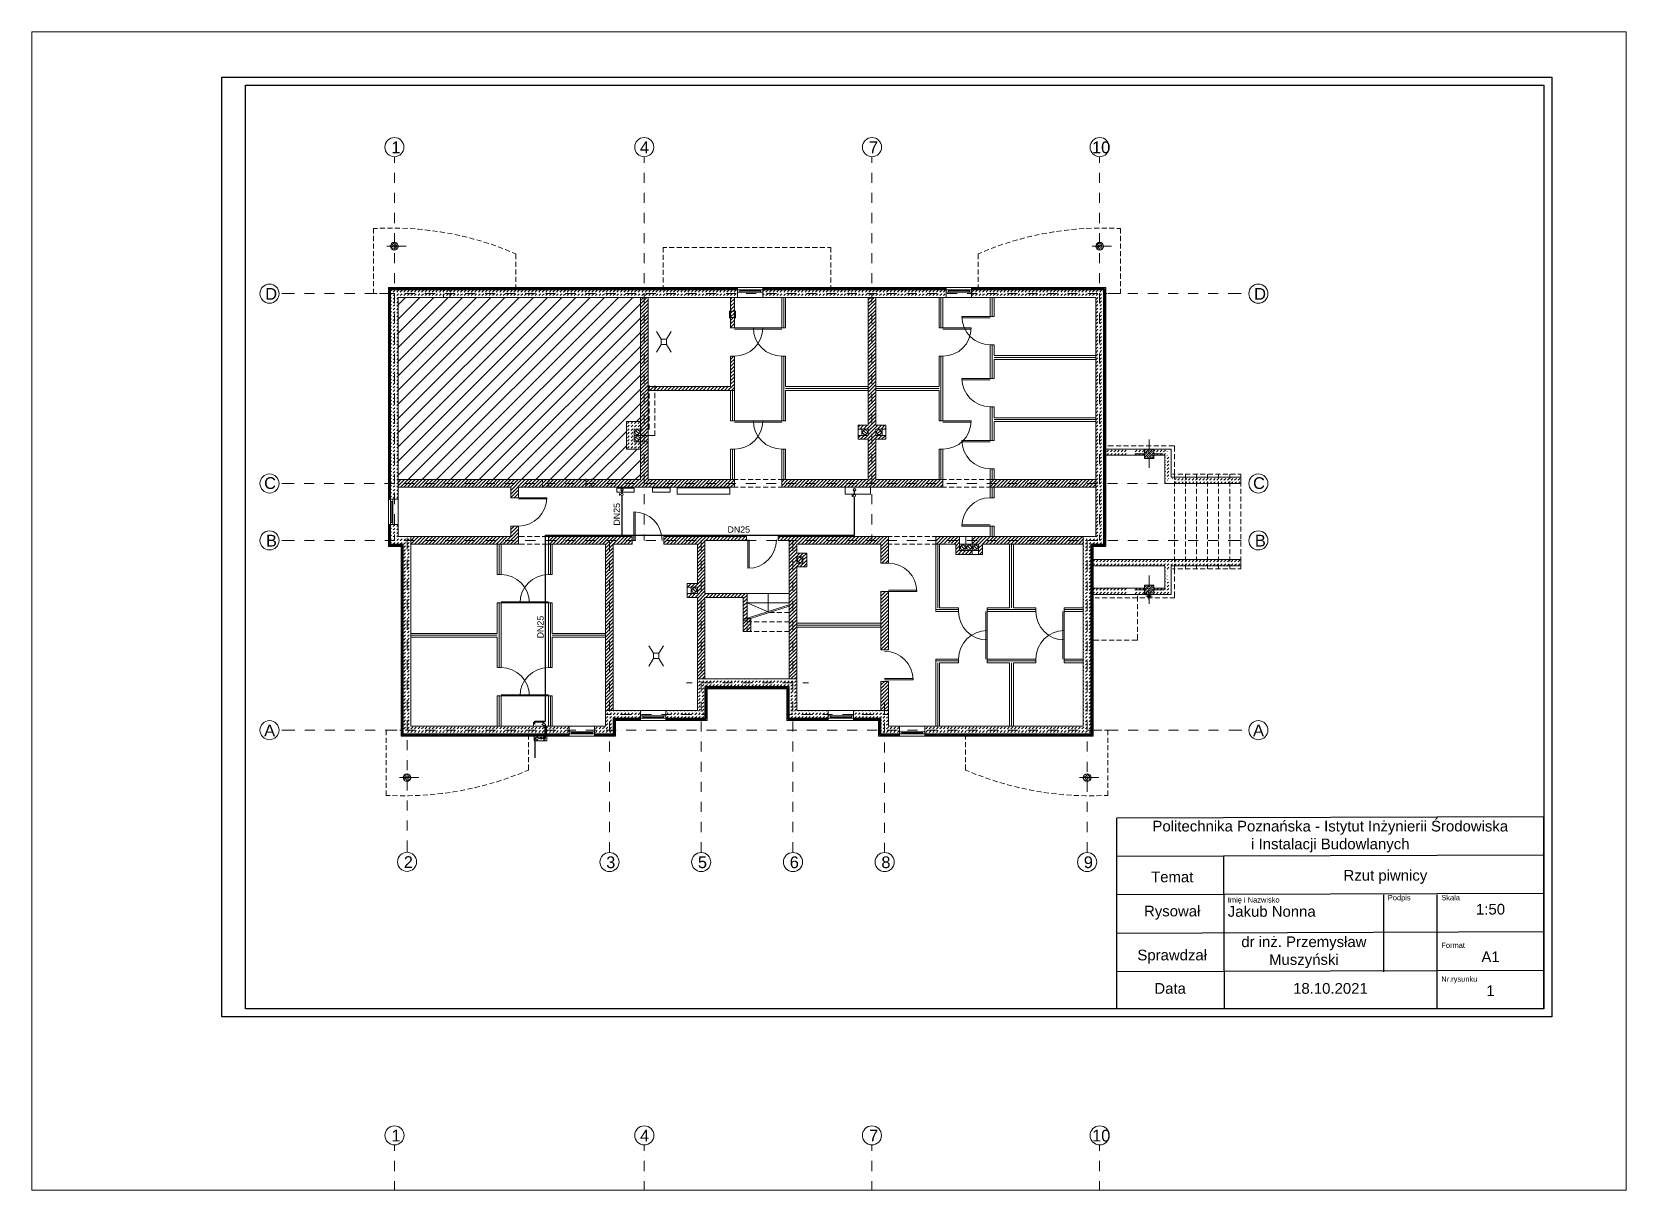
# Paper-space layout 'rzut piwnicy' of a CAD drawing. Header units: millimetres. Extents: x -120 to 888, y -110 to 623.
# The model-space entities are those that its viewports show. They can reach past a viewport. Long polylines and large blocks are cut down to what shows.
import ezdxf

# ---------------------------------------------------------------- set-up
doc = ezdxf.new("R2010")
doc.units = ezdxf.units.MM
for name, color, linetype in [('gazomierze', 7, 'Continuous'), ('opisy', 7, 'Continuous'), ('podkład', 7, 'Continuous'), ('rury', 2, 'Continuous'), ('zawory', 7, 'Continuous')]:
    doc.layers.add(name, color=color, linetype=linetype)
doc.layers.add('przeciski', color=7, linetype='Continuous', lineweight=9)
doc.styles.get("Standard").update_dxf_attribs({"font": 'arial.ttf'})

psp = doc.layouts.new('rzut piwnicy')

# ---------------------------------------------------------------- texts
at = {"attachment_point": 1}
for s, width, gutter_width, heights, insert, char_height in [('\\pxqc;Politechnika Poznańska - Istytut Inżynierii Środowiska \\Pi Instalacji Budowlanych', 270.073, 8.44, [23.8], (565.9, 123.9), 6.752), ('\\pxqc; Temat', 67.518, 50.6, [20.3], (565.9, 91.8), 6.752), ('\\pxqc;Rzut piwnicy ', 202.555, 50.6, [20.3], (634.5, 92.8), 6.752), ('\\pxqc; Rysował', 67.518, 50.6, [20.3], (565.9, 70.2), 6.752), (' {\\H0.5x;Imię i Nazwisko}\\P Jakub Nonna', 101.277, 50.6, [25.7], (633.5, 75.6), 6.752), ('\\pxql; {\\H0.5x;Podpis}', 33.759, 50.6, [27], (734.7, 77), 6.752), ('\\pxql; {\\H0.5x;Skala}\\P\\pqc;1:50', 67.518, 50.6, [27], (768.5, 77), 6.752), ('\\pxqc;dr inż. Przemysław Muszyński', 101.277, 50.6, [20.3], (633.6, 50.8), 6.752), ('\\pxqc; Sprawdzał', 67.518, 50.6, [20.3], (565.9, 42.4), 6.752), ('\\pxql;  Format\\P\\pqc;{\\H2x;A1}', 67.518, 50.6, [24.8], (768.5, 46.9), 3.376), ('\\pxqc;Data', 67.518, 50.6, [20.3], (565.9, 21.3), 6.75), ('\\pxqc;18.10.2021', 135.037, 50.6, [20.3], (633.5, 21.3), 6.752), ('\\pxql;  Nr.rysunku\\P\\pqc;{\\H2x;1}', 67.518, 50.6, [24.4], (768.5, 25.5), 3.376)]:
    psp.add_mtext_dynamic_manual_height_columns(s, width=width, gutter_width=gutter_width, heights=heights, dxfattribs=dict(at, insert=insert, char_height=char_height))

msp = doc.modelspace()

# ---------------------------------------------------------------- texts
at = {"layer": 'opisy', "char_height": 200, "attachment_point": 1, "rotation": 90}
for insert in [(11621, 13674), (9208, 10110)]:
    msp.add_mtext_dynamic_manual_height_columns('DN25', width=331.49, gutter_width=11.6, heights=[0], dxfattribs=dict(at, insert=insert))
at = {"layer": 'opisy', "insert": (15222, 13649), "char_height": 200, "attachment_point": 1}
msp.add_mtext_dynamic_manual_height_columns('DN25', width=331.49, gutter_width=11.6, heights=[0], dxfattribs=at)
at = {"layer": 'podkład', "lineweight": 5, "transparency": 33554572, "attachment_point": 1}
for s, insert, char_height in [('1', (4594, 25817), 371), ('4', (12455, 25817), 371), ('7', (19695, 25817), 371), ('10', (26747, 25817), 371.1), ('D', (609, 21185), 371), ('D', (31874, 21185), 371), ('C', (575, 15203), 371), ('C', (31840, 15203), 371), ('B', (632, 13384), 371), ('B', (31898, 13384), 371), ('A', (574, 7386), 371), ('A', (31839, 7386), 371), ('2', (4988, 3223), 371), ('3', (11389, 3217), 371), ('5', (14287, 3217), 371), ('6', (17190, 3217), 371), ('8', (20088, 3217), 371), ('9', (26489, 3217), 371), ('1', (4598, -5424), 371), ('4', (12459, -5424), 371), ('7', (19698, -5424), 371), ('10', (26750, -5424), 371.1)]:
    msp.add_mtext_dynamic_manual_height_columns(s, width=331.49, gutter_width=11.6, heights=[0], dxfattribs=dict(at, insert=insert, char_height=char_height))

# ---------------------------------------------------------------- blocks, each defined once
blk = doc.blocks.new('kurek odcinający')
at = {"layer": 'rury', "lineweight": 9}
for p, q in [((-33.75, 75), (33.75, 75)), ((0, 37.5), (0, 75))]:
    blk.add_line(p, q, dxfattribs=at)
blk.add_circle((0, 0), 37.5, dxfattribs=at)
blk = doc.blocks.new('kurek główny')
at = {"layer": 'rury'}
h = blk.add_hatch(color=256, dxfattribs=at)
h.dxf.hatch_style = 1
h.paths.add_polyline_path([(37.5, 0, 1), (-37.5, 0, 1)])
at = {"layer": 'rury', "lineweight": 9}
blk.add_blockref('kurek odcinający', (0, 0), dxfattribs=at)
blk = doc.blocks.new('reduktor')
at = {"layer": 'rury', "lineweight": 15}
blk.add_lwpolyline([(-25, 25), (-25, -25)], dxfattribs=at)
at = {"layer": 'rury', "lineweight": 9}
for points in [[(-25, 25), (25, 0)], [(25, 0), (-25, -25)]]:
    blk.add_lwpolyline(points, dxfattribs=at)
blk.add_lwpolyline([(-25, 25), (25, 25), (25, -25), (-25, -25)], close=True, dxfattribs=at)

# ---------------------------------------------------------------- linework, layer by layer
at = {"layer": 'gazomierze', "color": 2, "lineweight": 9}
for points in [[(9394, 7420), (9394, 7459), (9094, 7459), (9094, 7329), (9394, 7329), (9394, 7367)], [(9112, 7018), (9512, 7018), (9512, 6868), (9112, 6868), (9112, 7018)]]:
    msp.add_lwpolyline(points, dxfattribs=at)
at = {"layer": 'podkład', "color": 6, "lineweight": 5, "transparency": 33554572}
for points in [[(4691, 25144), (4691, 25335)], [(12590, 25144), (12590, 25335)], [(19791, 25144), (19791, 25335)], [(26989, 25144), (26989, 25335)], [(4691, 24985), (4691, 24985)], [(4691, 24509), (4691, 24827)], [(12590, 24985), (12590, 24985)], [(12590, 24509), (12590, 24827)], [(19791, 24985), (19791, 24985)], [(19791, 24509), (19791, 24827)], [(26989, 24985), (26989, 24985)], [(26989, 24509), (26989, 24827)], [(4691, 24350), (4691, 24350)], [(12590, 24350), (12590, 24350)], [(19791, 24350), (19791, 24350)], [(26989, 24350), (26989, 24350)], [(4691, 23874), (4691, 24192)], [(4691, 23715), (4691, 23715)], [(12590, 23874), (12590, 24192)], [(12590, 23715), (12590, 23715)], [(19791, 23874), (19791, 24192)], [(19791, 23715), (19791, 23715)], [(26989, 23874), (26989, 24192)], [(26989, 23715), (26989, 23715)], [(4691, 23239), (4691, 23557)], [(12590, 23239), (12590, 23557)], [(19791, 23239), (19791, 23557)], [(26989, 23239), (26989, 23557)], [(4691, 22604), (4691, 22922)], [(12590, 23080), (12590, 23080)], [(12590, 22604), (12590, 22922)], [(19791, 23080), (19791, 23080)], [(19791, 22604), (19791, 22922)], [(26989, 23080), (26989, 23080)], [(26989, 22604), (26989, 22922)], [(4456, 22506), (5062, 22506)], [(4691, 22445), (4691, 22445)], [(4691, 21969), (4691, 22287)], [(12590, 22445), (12590, 22445)], [(12590, 21969), (12590, 22287)], [(19791, 22445), (19791, 22445)], [(19791, 21969), (19791, 22287)], [(26754, 22506), (27364, 22506)], [(26989, 22445), (26989, 22445)], [(26989, 21969), (26989, 22287)], [(4691, 21810), (4691, 21810)], [(12590, 21810), (12590, 21810)], [(19791, 21810), (19791, 21810)], [(26989, 21810), (26989, 21810)], [(4691, 21334), (4691, 21652)], [(4691, 21175), (4691, 21175)], [(12590, 21334), (12590, 21652)], [(12590, 21175), (12590, 21175)], [(19791, 21334), (19791, 21652)], [(19791, 21175), (19791, 21175)], [(26989, 21334), (26989, 21652)], [(26989, 21175), (26989, 21175)], [(1128, 21007), (1531, 21007)], [(1690, 21007), (1690, 21007)], [(1849, 21007), (2166, 21007)], [(2325, 21007), (2325, 21007)], [(2484, 21007), (2801, 21007)], [(2960, 21007), (2960, 21007)], [(3119, 21007), (3436, 21007)], [(3595, 21007), (3595, 21007)], [(3754, 21007), (4071, 21007)], [(4230, 21007), (4230, 21007)], [(4389, 21007), (4706, 21007)], [(4691, 20699), (4691, 21017)], [(4865, 21007), (4865, 21007)], [(5024, 21007), (5341, 21007)], [(5500, 21007), (5500, 21007)], [(5659, 21007), (5977, 21007)], [(6135, 21007), (6135, 21007)], [(6294, 21007), (6612, 21007)], [(6770, 21007), (6770, 21007)], [(6929, 21007), (7243, 21007)], [(7402, 21007), (7402, 21007)], [(7561, 21007), (7878, 21007)], [(8037, 21007), (8037, 21007)], [(8196, 21007), (8513, 21007)], [(8672, 21007), (8672, 21007)], [(8831, 21007), (9148, 21007)], [(9307, 21007), (9307, 21007)], [(9466, 21007), (9783, 21007)], [(9942, 21007), (9942, 21007)], [(10101, 21007), (10418, 21007)], [(10577, 21007), (10577, 21007)], [(10736, 21007), (11054, 21007)], [(11212, 21007), (11212, 21007)], [(11371, 21007), (11689, 21007)], [(11847, 21007), (11847, 21007)], [(12006, 21007), (12324, 21007)], [(12482, 21007), (12482, 21007)], [(12590, 20699), (12590, 21017)], [(12641, 21007), (12959, 21007)], [(13117, 21007), (13117, 21007)], [(13276, 21007), (13594, 21007)], [(13752, 21007), (13752, 21007)], [(13911, 21007), (14229, 21007)], [(14387, 21007), (14387, 21007)], [(14546, 21007), (14864, 21007)], [(15022, 21007), (15022, 21007)], [(15181, 21007), (15499, 21007)], [(15657, 21007), (15657, 21007)], [(15816, 21007), (16134, 21007)], [(16292, 21007), (16292, 21007)], [(16451, 21007), (16769, 21007)], [(16927, 21007), (16927, 21007)], [(17086, 21007), (17404, 21007)], [(17562, 21007), (17562, 21007)], [(17721, 21007), (18039, 21007)], [(18197, 21007), (18197, 21007)], [(18356, 21007), (18674, 21007)], [(18833, 21007), (18833, 21007)], [(18991, 21007), (19309, 21007)], [(19468, 21007), (19468, 21007)], [(19626, 21007), (19944, 21007)], [(19791, 20699), (19791, 21017)], [(20103, 21007), (20103, 21007)], [(20261, 21007), (20579, 21007)], [(20738, 21007), (20738, 21007)], [(20896, 21007), (21214, 21007)], [(21373, 21007), (21373, 21007)], [(21531, 21007), (21849, 21007)], [(22008, 21007), (22008, 21007)], [(22166, 21007), (22484, 21007)], [(22643, 21007), (22643, 21007)], [(22801, 21007), (23119, 21007)], [(23278, 21007), (23278, 21007)], [(23436, 21007), (23754, 21007)], [(23913, 21007), (23913, 21007)], [(24071, 21007), (24389, 21007)], [(24548, 21007), (24548, 21007)], [(24706, 21007), (25024, 21007)], [(25183, 21007), (25183, 21007)], [(25341, 21007), (25659, 21007)], [(25818, 21007), (25818, 21007)], [(25976, 21007), (26294, 21007)], [(26453, 21007), (26453, 21007)], [(26611, 21007), (26929, 21007)], [(26989, 20699), (26989, 21017)], [(27088, 21007), (27088, 21007)], [(27247, 21007), (27564, 21007)], [(27723, 21007), (27723, 21007)], [(27882, 21007), (28199, 21007)], [(28358, 21007), (28358, 21007)], [(28517, 21007), (28834, 21007)], [(28993, 21007), (28993, 21007)], [(29152, 21007), (29469, 21007)], [(29628, 21007), (29628, 21007)], [(29787, 21007), (30104, 21007)], [(30263, 21007), (30263, 21007)], [(30422, 21007), (30739, 21007)], [(30898, 21007), (30898, 21007)], [(31057, 21007), (31460, 21007)], [(4691, 20540), (4691, 20540)], [(4691, 20064), (4691, 20382)], [(12590, 20540), (12590, 20540)], [(12590, 20064), (12590, 20382)], [(19791, 20540), (19791, 20540)], [(19791, 20064), (19791, 20382)], [(26989, 20540), (26989, 20540)], [(26989, 20064), (26989, 20382)], [(4691, 19905), (4691, 19905)], [(4691, 19429), (4691, 19746)], [(12590, 19905), (12590, 19905)], [(12590, 19429), (12590, 19746)], [(19791, 19905), (19791, 19905)], [(19791, 19429), (19791, 19746)], [(26989, 19905), (26989, 19905)], [(26989, 19429), (26989, 19746)], [(4691, 19270), (4691, 19270)], [(12590, 19270), (12590, 19270)], [(19791, 19270), (19791, 19270)], [(26989, 19270), (26989, 19270)], [(4691, 18794), (4691, 19111)], [(12590, 18794), (12590, 19111)], [(19791, 18794), (19791, 19111)], [(26989, 18794), (26989, 19111)], [(4691, 18635), (4691, 18635)], [(4691, 18159), (4691, 18476)], [(12590, 18635), (12590, 18635)], [(12590, 18159), (12590, 18476)], [(19791, 18635), (19791, 18635)], [(19791, 18159), (19791, 18476)], [(26989, 18635), (26989, 18635)], [(26989, 18159), (26989, 18476)], [(4691, 18000), (4691, 18000)], [(4691, 17524), (4691, 17841)], [(12590, 18000), (12590, 18000)], [(12590, 17524), (12590, 17841)], [(19791, 18000), (19791, 18000)], [(19791, 17524), (19791, 17841)], [(26989, 18000), (26989, 18000)], [(26989, 17524), (26989, 17841)], [(4691, 17365), (4691, 17365)], [(4691, 16889), (4691, 17206)], [(12590, 17365), (12590, 17365)], [(12590, 16889), (12590, 17206)], [(19791, 17365), (19791, 17365)], [(19791, 16889), (19791, 17206)], [(26989, 17365), (26989, 17365)], [(26989, 16889), (26989, 17206)], [(4691, 16730), (4691, 16730)], [(12590, 16730), (12590, 16730)], [(19791, 16730), (19791, 16730)], [(26989, 16730), (26989, 16730)], [(4691, 16254), (4691, 16571)], [(12590, 16254), (12590, 16571)], [(19791, 16254), (19791, 16571)], [(26989, 16254), (26989, 16571)], [(28551, 16105), (28551, 16397)], [(4691, 16095), (4691, 16095)], [(4691, 15619), (4691, 15936)], [(12590, 16095), (12590, 16095)], [(12590, 15619), (12590, 15936)], [(19791, 16095), (19791, 16095)], [(19791, 15619), (19791, 15936)], [(26989, 16095), (26989, 16095)], [(26989, 15619), (26989, 15936)], [(28101, 15946), (28393, 15946)], [(28551, 15946), (28551, 15946)], [(28551, 15946), (28551, 15946)], [(28551, 15498), (28551, 15787)], [(28710, 15946), (29002, 15946)], [(4691, 15460), (4691, 15460)], [(4691, 14984), (4691, 15301)], [(12590, 15460), (12590, 15460)], [(12590, 14984), (12590, 15301)], [(19791, 15460), (19791, 15460)], [(19791, 14984), (19791, 15301)], [(26989, 15460), (26989, 15460)], [(26989, 14984), (26989, 15301)], [(1128, 15006), (1519, 15006)], [(1677, 15006), (1677, 15006)], [(1836, 15006), (2154, 15006)], [(2312, 15006), (2312, 15006)], [(2471, 15006), (2789, 15006)], [(2947, 15006), (2947, 15006)], [(3106, 15006), (3424, 15006)], [(3582, 15006), (3582, 15006)], [(3741, 15006), (4059, 15006)], [(4218, 15006), (4218, 15006)], [(4376, 15006), (4694, 15006)], [(4691, 14825), (4691, 14825)], [(4691, 14349), (4691, 14666)], [(4853, 15006), (4853, 15006)], [(5011, 15006), (5329, 15006)], [(5488, 15006), (5488, 15006)], [(5646, 15006), (5964, 15006)], [(6123, 15006), (6123, 15006)], [(6281, 15006), (6599, 15006)], [(6758, 15006), (6758, 15006)], [(6916, 15006), (7234, 15006)], [(7393, 15006), (7393, 15006)], [(7551, 15006), (7869, 15006)], [(8028, 15006), (8028, 15006)], [(8186, 15006), (8504, 15006)], [(8663, 15006), (8663, 15006)], [(8821, 15006), (9139, 15006)], [(9298, 15006), (9298, 15006)], [(9456, 15006), (9774, 15006)], [(9933, 15006), (9933, 15006)], [(10091, 15006), (10409, 15006)], [(10568, 15006), (10568, 15006)], [(10726, 15006), (11044, 15006)], [(11203, 15006), (11203, 15006)], [(11361, 15006), (11679, 15006)], [(11838, 15006), (11838, 15006)], [(11997, 15006), (12314, 15006)], [(12473, 15006), (12473, 15006)], [(12590, 14825), (12590, 14825)], [(12590, 14349), (12590, 14666)], [(12632, 15006), (12949, 15006)], [(13108, 15006), (13108, 15006)], [(13267, 15006), (13584, 15006)], [(13743, 15006), (13743, 15006)], [(13902, 15006), (14219, 15006)], [(14378, 15006), (14378, 15006)], [(14537, 15006), (14854, 15006)], [(15013, 15006), (15013, 15006)], [(15172, 15006), (15489, 15006)], [(15648, 15006), (15648, 15006)], [(15807, 15006), (16124, 15006)], [(16283, 15006), (16283, 15006)], [(16442, 15006), (16759, 15006)], [(16918, 15006), (16918, 15006)], [(17077, 15006), (17394, 15006)], [(17553, 15006), (17553, 15006)], [(17712, 15006), (18029, 15006)], [(18188, 15006), (18188, 15006)], [(18347, 15006), (18664, 15006)], [(18823, 15006), (18823, 15006)], [(18982, 15006), (19299, 15006)], [(19458, 15006), (19458, 15006)], [(19617, 15006), (19931, 15006)], [(19791, 14825), (19791, 14825)], [(19791, 14349), (19791, 14666)], [(20090, 15006), (20090, 15006)], [(20249, 15006), (20566, 15006)], [(20725, 15006), (20725, 15006)], [(20884, 15006), (21201, 15006)], [(21360, 15006), (21360, 15006)], [(21519, 15006), (21836, 15006)], [(21995, 15006), (21995, 15006)], [(22154, 15006), (22471, 15006)], [(22630, 15006), (22630, 15006)], [(22789, 15006), (23106, 15006)], [(23265, 15006), (23265, 15006)], [(23424, 15006), (23741, 15006)], [(23900, 15006), (23900, 15006)], [(24059, 15006), (24376, 15006)], [(24535, 15006), (24535, 15006)], [(24694, 15006), (25011, 15006)], [(25170, 15006), (25170, 15006)], [(25329, 15006), (25646, 15006)], [(25805, 15006), (25805, 15006)], [(25964, 15006), (26281, 15006)], [(26440, 15006), (26440, 15006)], [(26599, 15006), (26916, 15006)], [(26989, 14825), (26989, 14825)], [(26989, 14349), (26989, 14666)], [(27075, 15006), (27075, 15006)], [(27234, 15006), (27551, 15006)], [(27710, 15006), (27710, 15006)], [(27869, 15006), (28186, 15006)], [(28345, 15006), (28345, 15006)], [(28504, 15006), (28821, 15006)], [(28980, 15006), (28980, 15006)], [(29139, 15006), (29456, 15006)], [(29615, 15006), (29615, 15006)], [(29774, 15006), (30091, 15006)], [(30250, 15006), (30250, 15006)], [(30409, 15006), (30726, 15006)], [(30885, 15006), (30885, 15006)], [(31044, 15006), (31434, 15006)], [(4691, 14190), (4691, 14190)], [(12590, 14190), (12590, 14190)], [(19791, 14190), (19791, 14190)], [(26989, 14190), (26989, 14190)], [(4691, 13714), (4691, 14031)], [(12590, 13714), (12590, 14031)], [(19791, 13714), (19791, 14031)], [(26989, 13714), (26989, 14031)], [(1128, 13206), (1531, 13206)], [(1690, 13206), (1690, 13206)], [(1849, 13206), (2166, 13206)], [(2325, 13206), (2325, 13206)], [(2484, 13206), (2801, 13206)], [(2960, 13206), (2960, 13206)], [(3119, 13206), (3436, 13206)], [(3595, 13206), (3595, 13206)], [(3754, 13206), (4071, 13206)], [(4230, 13206), (4230, 13206)], [(4389, 13206), (4706, 13206)], [(4691, 13555), (4691, 13555)], [(4691, 13206), (4691, 13396)], [(4865, 13206), (4865, 13206)], [(5024, 13206), (5341, 13206)], [(5100, 13288), (5100, 12923)], [(5500, 13206), (5500, 13206)], [(5659, 13206), (5977, 13206)], [(6135, 13206), (6135, 13206)], [(6294, 13206), (6612, 13206)], [(6770, 13206), (6770, 13206)], [(6929, 13206), (7243, 13206)], [(7402, 13206), (7402, 13206)], [(7561, 13206), (7878, 13206)], [(8037, 13206), (8037, 13206)], [(8196, 13206), (8513, 13206)], [(8672, 13206), (8672, 13206)], [(8831, 13206), (9148, 13206)], [(9307, 13206), (9307, 13206)], [(9466, 13206), (9783, 13206)], [(9942, 13206), (9942, 13206)], [(10101, 13206), (10418, 13206)], [(10577, 13206), (10577, 13206)], [(10736, 13206), (11054, 13206)], [(11212, 13206), (11212, 13206)], [(11371, 13206), (11689, 13206)], [(11492, 13206), (11492, 12879)], [(11847, 13206), (11847, 13206)], [(12006, 13206), (12324, 13206)], [(12482, 13206), (12482, 13206)], [(12590, 13555), (12590, 13555)], [(12590, 13206), (12590, 13396)], [(12641, 13206), (12959, 13206)], [(13117, 13206), (13117, 13206)], [(13276, 13206), (13594, 13206)], [(13752, 13206), (13752, 13206)], [(13911, 13206), (14229, 13206)], [(14387, 13206), (14387, 13206)], [(14391, 13206), (14391, 12879)], [(14546, 13206), (14864, 13206)], [(15181, 13206), (15499, 13206)], [(15657, 13206), (15657, 13206)], [(15816, 13206), (16134, 13206)], [(16451, 13206), (16769, 13206)], [(16927, 13206), (16927, 13206)], [(17086, 13206), (17404, 13206)], [(17293, 13206), (17293, 12879)], [(17562, 13206), (17562, 13206)], [(17721, 13206), (18039, 13206)], [(18197, 13206), (18197, 13206)], [(18356, 13206), (18674, 13206)], [(18833, 13206), (18833, 13206)], [(18991, 13206), (19309, 13206)], [(19468, 13206), (19468, 13206)], [(19626, 13206), (19944, 13206)], [(19791, 13555), (19791, 13555)], [(19791, 13206), (19791, 13396)], [(20103, 13206), (20103, 13206)], [(20261, 13206), (20579, 13206)], [(20738, 13206), (20738, 13206)], [(20896, 13206), (21214, 13206)], [(21373, 13206), (21373, 13206)], [(21531, 13206), (21849, 13206)], [(22008, 13206), (22008, 13206)], [(22166, 13206), (22484, 13206)], [(22643, 13206), (22643, 13206)], [(22801, 13206), (23119, 13206)], [(23278, 13206), (23278, 13206)], [(23436, 13206), (23754, 13206)], [(23913, 13206), (23913, 13206)], [(24071, 13206), (24389, 13206)], [(24548, 13206), (24548, 13206)], [(24706, 13206), (25024, 13206)], [(25183, 13206), (25183, 13206)], [(25341, 13206), (25659, 13206)], [(25818, 13206), (25818, 13206)], [(25976, 13206), (26294, 13206)], [(26453, 13206), (26453, 13206)], [(26592, 13206), (26592, 12879)], [(26611, 13206), (26929, 13206)], [(26989, 13555), (26989, 13555)], [(26989, 13206), (26989, 13396)], [(27088, 13206), (27088, 13206)], [(27247, 13206), (27564, 13206)], [(27723, 13206), (27723, 13206)], [(27882, 13206), (28199, 13206)], [(28358, 13206), (28358, 13206)], [(28517, 13206), (28834, 13206)], [(28993, 13206), (28993, 13206)], [(29152, 13206), (29469, 13206)], [(29628, 13206), (29628, 13206)], [(29787, 13206), (30104, 13206)], [(30263, 13206), (30263, 13206)], [(30422, 13206), (30739, 13206)], [(30898, 13206), (30898, 13206)], [(31057, 13206), (31460, 13206)], [(5100, 12764), (5100, 12764)], [(5100, 12606), (5100, 12288)], [(11492, 12720), (11492, 12720)], [(14391, 12720), (14391, 12720)], [(17293, 12720), (17293, 12720)], [(26592, 12720), (26592, 12720)], [(5100, 12129), (5100, 12129)], [(11492, 12561), (11492, 12244)], [(14391, 12561), (14391, 12244)], [(17293, 12561), (17293, 12244)], [(26592, 12561), (26592, 12244)], [(28551, 11806), (28551, 12098)], [(5100, 11971), (5100, 11653)], [(11492, 12085), (11492, 12085)], [(11492, 11926), (11492, 11609)], [(14391, 11926), (14391, 11609)], [(17293, 12085), (17293, 12085)], [(17293, 11926), (17293, 11609)], [(26592, 12085), (26592, 12085)], [(26592, 11926), (26592, 11609)], [(28101, 11647), (28393, 11647)], [(28551, 11647), (28551, 11647)], [(28551, 11647), (28551, 11647)], [(28710, 11647), (29002, 11647)], [(5100, 11494), (5100, 11494)], [(5100, 11336), (5100, 11018)], [(11492, 11450), (11492, 11450)], [(11492, 11291), (11492, 10974)], [(14391, 11450), (14391, 11450)], [(14391, 11291), (14391, 10974)], [(17293, 11450), (17293, 11450)], [(17293, 11291), (17293, 10974)], [(26592, 11450), (26592, 11450)], [(26592, 11291), (26592, 10974)], [(28551, 11196), (28551, 11488)], [(5100, 10701), (5097, 10383)], [(5100, 10859), (5100, 10859)], [(11492, 10815), (11492, 10815)], [(11492, 10656), (11492, 10339)], [(14391, 10815), (14391, 10815)], [(14391, 10656), (14391, 10339)], [(17293, 10815), (17293, 10815)], [(17293, 10656), (17293, 10339)], [(26592, 10815), (26592, 10815)], [(26592, 10656), (26592, 10339)], [(5097, 10224), (5097, 10224)], [(11492, 10180), (11492, 10180)], [(14391, 10180), (14391, 10180)], [(17293, 10180), (17293, 10180)], [(26592, 10180), (26592, 10180)], [(5097, 10066), (5097, 9748)], [(5097, 9589), (5097, 9589)], [(11492, 10021), (11492, 9704)], [(14391, 10021), (14391, 9704)], [(17293, 10021), (17293, 9704)], [(26592, 10021), (26592, 9704)], [(5097, 9431), (5097, 9113)], [(11492, 9545), (11492, 9545)], [(11492, 9386), (11492, 9069)], [(14391, 9545), (14391, 9545)], [(14391, 9386), (14391, 9069)], [(17293, 9545), (17293, 9545)], [(17293, 9386), (17293, 9069)], [(26592, 9545), (26592, 9545)], [(26592, 9386), (26592, 9069)], [(5097, 8954), (5097, 8954)], [(5097, 8796), (5097, 8478)], [(11492, 8910), (11492, 8910)], [(11492, 8751), (11492, 8434)], [(13924, 8707), (14108, 8707)], [(14267, 8707), (14267, 8707)], [(14391, 8910), (14391, 8910)], [(14391, 8751), (14391, 8434)], [(14425, 8707), (14743, 8707)], [(14902, 8707), (14902, 8707)], [(15060, 8707), (15378, 8707)], [(15537, 8707), (15537, 8707)], [(15696, 8707), (16013, 8707)], [(16172, 8707), (16172, 8707)], [(16331, 8707), (16648, 8707)], [(16807, 8707), (16807, 8707)], [(16966, 8707), (17283, 8707)], [(17293, 8910), (17293, 8910)], [(17293, 8751), (17293, 8434)], [(17442, 8707), (17442, 8707)], [(17601, 8707), (17785, 8707)], [(26592, 8910), (26592, 8910)], [(26592, 8751), (26592, 8434)], [(5097, 8319), (5097, 8319)], [(5097, 8161), (5097, 7843)], [(11492, 8275), (11492, 8275)], [(11492, 8116), (11492, 7799)], [(14391, 8275), (14391, 8275)], [(14391, 8116), (14391, 7799)], [(17293, 8275), (17293, 8275)], [(17293, 8116), (17293, 7799)], [(20191, 8072), (20191, 7770)], [(26592, 8275), (26592, 8275)], [(26592, 8116), (26592, 7799)], [(5094, 7684), (5094, 7684)], [(11371, 7706), (11549, 7706)], [(11492, 7640), (11492, 7640)], [(11708, 7706), (11708, 7706)], [(11866, 7706), (12184, 7706)], [(12343, 7706), (12343, 7706)], [(12501, 7706), (12819, 7706)], [(12978, 7706), (12978, 7706)], [(13136, 7706), (13454, 7706)], [(13613, 7706), (13613, 7706)], [(13771, 7706), (14089, 7706)], [(14248, 7706), (14248, 7706)], [(14391, 7640), (14391, 7640)], [(14406, 7706), (14581, 7706)], [(17102, 7706), (17277, 7706)], [(17293, 7640), (17293, 7640)], [(17435, 7706), (17435, 7706)], [(17594, 7706), (17912, 7706)], [(18070, 7706), (18070, 7706)], [(18229, 7706), (18547, 7706)], [(18705, 7706), (18705, 7706)], [(18864, 7706), (19182, 7706)], [(19341, 7706), (19341, 7706)], [(19499, 7706), (19817, 7706)], [(19976, 7706), (19976, 7706)], [(20134, 7706), (20312, 7706)], [(20191, 7611), (20191, 7611)], [(26592, 7640), (26592, 7640)], [(1128, 7208), (1541, 7208)], [(1700, 7208), (1700, 7208)], [(1858, 7208), (2176, 7208)], [(2335, 7208), (2335, 7208)], [(2493, 7208), (2811, 7208)], [(2970, 7208), (2970, 7208)], [(3128, 7208), (3446, 7208)], [(3605, 7208), (3605, 7208)], [(3763, 7208), (4081, 7208)], [(4240, 7208), (4240, 7208)], [(4398, 7208), (4716, 7208)], [(4875, 7208), (4875, 7208)], [(5034, 7208), (5351, 7208)], [(5094, 7526), (5094, 7208)], [(5510, 7208), (5510, 7208)], [(5669, 7208), (5986, 7208)], [(6145, 7208), (6145, 7208)], [(6304, 7208), (6621, 7208)], [(6780, 7208), (6780, 7208)], [(6939, 7208), (7256, 7208)], [(7415, 7208), (7415, 7208)], [(7574, 7208), (7891, 7208)], [(8050, 7208), (8050, 7208)], [(8209, 7208), (8526, 7208)], [(8685, 7208), (8685, 7208)], [(8844, 7208), (9161, 7208)], [(9320, 7208), (9320, 7208)], [(9479, 7208), (9796, 7208)], [(9955, 7208), (9955, 7208)], [(10114, 7208), (10431, 7208)], [(10590, 7208), (10590, 7208)], [(10749, 7208), (11066, 7208)], [(11225, 7208), (11225, 7208)], [(11384, 7208), (11701, 7208)], [(11492, 7481), (11492, 7164)], [(11860, 7208), (11860, 7208)], [(12019, 7208), (12336, 7208)], [(12495, 7208), (12495, 7208)], [(12654, 7208), (12971, 7208)], [(13130, 7208), (13130, 7208)], [(13289, 7208), (13606, 7208)], [(13765, 7208), (13765, 7208)], [(13924, 7208), (14241, 7208)], [(14391, 7481), (14391, 7164)], [(14400, 7208), (14400, 7208)], [(14559, 7208), (14876, 7208)], [(15035, 7208), (15035, 7208)], [(15194, 7208), (15511, 7208)], [(15670, 7208), (15670, 7208)], [(15829, 7208), (16146, 7208)], [(16305, 7208), (16305, 7208)], [(16464, 7208), (16781, 7208)], [(16940, 7208), (16940, 7208)], [(17099, 7208), (17416, 7208)], [(17293, 7481), (17293, 7164)], [(17575, 7208), (17575, 7208)], [(17734, 7208), (18051, 7208)], [(18210, 7208), (18210, 7208)], [(18369, 7208), (18686, 7208)], [(18845, 7208), (18845, 7208)], [(19004, 7208), (19321, 7208)], [(19480, 7208), (19480, 7208)], [(19639, 7208), (19956, 7208)], [(20115, 7208), (20115, 7208)], [(20191, 7452), (20191, 7135)], [(20274, 7208), (20592, 7208)], [(20750, 7208), (20750, 7208)], [(20909, 7208), (21227, 7208)], [(21385, 7208), (21385, 7208)], [(21544, 7208), (21862, 7208)], [(22020, 7208), (22020, 7208)], [(22179, 7208), (22497, 7208)], [(22655, 7208), (22655, 7208)], [(22814, 7208), (23132, 7208)], [(23290, 7208), (23290, 7208)], [(23449, 7208), (23767, 7208)], [(23925, 7208), (23925, 7208)], [(24084, 7208), (24402, 7208)], [(24560, 7208), (24560, 7208)], [(24719, 7208), (25037, 7208)], [(25195, 7208), (25195, 7208)], [(25354, 7208), (25672, 7208)], [(25830, 7208), (25830, 7208)], [(25989, 7208), (26307, 7208)], [(26465, 7208), (26465, 7208)], [(26592, 7481), (26592, 7164)], [(26624, 7208), (26942, 7208)], [(27100, 7208), (27100, 7208)], [(27259, 7208), (27577, 7208)], [(27735, 7208), (27735, 7208)], [(27894, 7208), (28212, 7208)], [(28371, 7208), (28371, 7208)], [(28529, 7208), (28847, 7208)], [(29006, 7208), (29006, 7208)], [(29164, 7208), (29482, 7208)], [(29641, 7208), (29641, 7208)], [(29799, 7208), (30117, 7208)], [(30276, 7208), (30276, 7208)], [(30434, 7208), (30752, 7208)], [(30911, 7208), (30911, 7208)], [(31069, 7208), (31482, 7208)], [(5094, 7049), (5094, 7049)], [(5094, 6890), (5094, 6573)], [(11492, 7005), (11492, 7005)], [(11492, 6846), (11492, 6529)], [(14391, 7005), (14391, 7005)], [(14391, 6846), (14391, 6529)], [(17293, 7005), (17293, 7005)], [(17293, 6846), (17293, 6529)], [(20191, 6976), (20191, 6976)], [(20191, 6817), (20191, 6500)], [(26592, 7005), (26592, 7005)], [(26592, 6846), (26592, 6529)], [(5094, 6414), (5094, 6414)], [(5094, 6255), (5094, 5938)], [(11492, 6370), (11492, 6370)], [(11492, 6211), (11492, 5894)], [(14391, 6370), (14391, 6370)], [(14391, 6211), (14391, 5894)], [(17293, 6370), (17293, 6370)], [(17293, 6211), (17293, 5894)], [(20191, 6341), (20191, 6341)], [(20191, 6182), (20191, 5865)], [(26592, 6370), (26592, 6370)], [(26592, 6211), (26592, 5894)], [(4856, 5706), (5462, 5706)], [(5094, 5779), (5094, 5779)], [(5094, 5620), (5094, 5303)], [(11492, 5735), (11492, 5735)], [(11492, 5576), (11492, 5258)], [(14391, 5735), (14391, 5735)], [(14391, 5576), (14391, 5258)], [(17293, 5735), (17293, 5735)], [(17293, 5576), (17293, 5258)], [(20191, 5706), (20191, 5706)], [(20191, 5547), (20191, 5230)], [(26354, 5706), (26964, 5706)], [(26592, 5735), (26592, 5735)], [(26592, 5576), (26592, 5258)], [(11492, 5100), (11492, 5100)], [(14391, 5100), (14391, 5100)], [(17293, 5100), (17293, 5100)], [(20191, 5071), (20191, 5071)], [(5091, 4985), (5091, 4668)], [(11492, 4941), (11492, 4623)], [(14391, 4941), (14391, 4623)], [(17293, 4941), (17293, 4623)], [(20191, 4912), (20191, 4595)], [(26592, 4941), (26592, 4623)], [(5091, 4509), (5091, 4509)], [(5091, 4350), (5091, 4033)], [(11492, 4465), (11492, 4465)], [(11492, 4306), (11492, 3988)], [(14391, 4465), (14391, 4465)], [(14391, 4306), (14391, 3988)], [(17293, 4465), (17293, 4465)], [(17293, 4306), (17293, 3988)], [(20191, 4436), (20191, 4436)], [(20191, 4277), (20191, 3960)], [(26592, 4465), (26592, 4465)], [(26592, 4306), (26592, 3988)], [(5091, 3715), (5091, 3350)], [(11492, 3830), (11492, 3830)], [(11492, 3671), (11492, 3344)], [(14391, 3830), (14391, 3830)], [(14391, 3671), (14391, 3344)], [(17293, 3830), (17293, 3830)], [(17293, 3671), (17293, 3344)], [(20191, 3801), (20191, 3801)], [(20191, 3642), (20191, 3344)], [(26592, 3830), (26592, 3830)], [(26592, 3671), (26592, 3344)], [(4694, -6094), (4694, -5903)], [(12593, -6094), (12593, -5903)], [(19789, -6094), (19789, -5903)], [(26989, -6094), (26989, -5903)], [(4694, -6252), (4694, -6252)], [(4694, -6729), (4694, -6411)], [(12593, -6252), (12593, -6252)], [(12593, -6729), (12593, -6411)], [(19789, -6252), (19789, -6252)], [(19789, -6729), (19789, -6411)], [(26989, -6252), (26989, -6252)], [(26989, -6729), (26989, -6411)], [(4694, -6887), (4694, -6887)], [(4694, -7364), (4694, -7046)], [(12593, -6887), (12593, -6887)], [(12593, -7364), (12593, -7046)], [(19789, -6887), (19789, -6887)], [(19789, -7364), (19789, -7046)], [(26989, -6887), (26989, -6887)], [(26989, -7364), (26989, -7046)], [(4694, -7325), (4694, -7094)], [(4694, -7484), (4694, -7484)], [(4694, -7522), (4694, -7522)], [(12593, -7522), (12593, -7522)], [(19789, -7522), (19789, -7522)], [(26989, -7522), (26989, -7522)]]:
    msp.add_lwpolyline(points, dxfattribs=at)
at = {"layer": 'podkład', "color": 4, "lineweight": 5, "transparency": 33554572}
for points in [[(4033, 22909), (4033, 23068), (4154, 23071)], [(4033, 22671), (4033, 22830)], [(4392, 23080), (4386, 23080), (4233, 23074)], [(4630, 23080), (4472, 23080)], [(4868, 23077), (4741, 23080), (4710, 23080)], [(5107, 23068), (5097, 23071), (4948, 23074)], [(5345, 23052), (5186, 23064)], [(5583, 23033), (5449, 23045), (5424, 23045)], [(5818, 23007), (5802, 23007), (5659, 23023)], [(6053, 22972), (5897, 22995)], [(6288, 22934), (6154, 22960), (6132, 22963)], [(6523, 22893), (6504, 22896), (6367, 22922)], [(6758, 22842), (6602, 22874)], [(6989, 22788), (6850, 22823), (6834, 22826)], [(7218, 22728), (7193, 22734), (7066, 22769)], [(7447, 22661), (7294, 22706)], [(24389, 22706), (24237, 22661)], [(24618, 22769), (24491, 22734), (24465, 22728)], [(24849, 22826), (24833, 22823), (24694, 22788)], [(25081, 22874), (24926, 22842)], [(25316, 22922), (25180, 22896), (25160, 22893)], [(25551, 22963), (25529, 22960), (25392, 22934)], [(25786, 22995), (25627, 22972)], [(26021, 23023), (25881, 23007), (25865, 23007)], [(26259, 23045), (26234, 23045), (26100, 23033)], [(26497, 23064), (26338, 23052)], [(26735, 23074), (26586, 23071), (26577, 23068)], [(26973, 23080), (26942, 23080), (26815, 23077)], [(27212, 23080), (27053, 23080)], [(27450, 23074), (27297, 23080), (27291, 23080)], [(27650, 22909), (27650, 23068), (27529, 23071)], [(27650, 22671), (27650, 22830)], [(4033, 22433), (4033, 22591)], [(4033, 22194), (4033, 22353)], [(7675, 22591), (7535, 22636), (7523, 22639)], [(7901, 22515), (7872, 22525), (7748, 22566)], [(8123, 22433), (7974, 22487)], [(8345, 22344), (8202, 22401), (8199, 22404)], [(8532, 22093), (8532, 22268), (8418, 22312)], [(13190, 22312), (13190, 22468), (13301, 22468)], [(13190, 22074), (13190, 22233)], [(13381, 22468), (13540, 22468)], [(13619, 22468), (13778, 22468)], [(13857, 22468), (14016, 22468)], [(14095, 22468), (14254, 22468)], [(14333, 22468), (14492, 22468)], [(14572, 22468), (14730, 22468)], [(14810, 22468), (14968, 22468)], [(15048, 22468), (15207, 22468)], [(15286, 22468), (15445, 22468)], [(15524, 22468), (15683, 22468)], [(15762, 22468), (15921, 22468)], [(16000, 22468), (16159, 22468)], [(16238, 22468), (16397, 22468)], [(16477, 22468), (16635, 22468)], [(16715, 22468), (16873, 22468)], [(16953, 22468), (17112, 22468)], [(17191, 22468), (17350, 22468)], [(17429, 22468), (17588, 22468)], [(17667, 22468), (17826, 22468)], [(17905, 22468), (18064, 22468)], [(18144, 22468), (18302, 22468)], [(18382, 22468), (18493, 22468), (18493, 22312)], [(18493, 22074), (18493, 22233)], [(23151, 22093), (23151, 22268), (23265, 22312)], [(23484, 22404), (23478, 22401), (23338, 22344)], [(23709, 22487), (23560, 22433)], [(23932, 22566), (23811, 22525), (23782, 22515)], [(24160, 22639), (24148, 22636), (24008, 22591)], [(27650, 22433), (27650, 22591)], [(27650, 22194), (27650, 22353)], [(4033, 21956), (4033, 22115)], [(4033, 21718), (4033, 21877)], [(8532, 21855), (8532, 22014)], [(8532, 21617), (8532, 21775)], [(13190, 21836), (13190, 21994)], [(13190, 21598), (13190, 21756)], [(18493, 21836), (18493, 21994)], [(18493, 21598), (18493, 21756)], [(23151, 21855), (23151, 22014)], [(23151, 21617), (23151, 21775)], [(27650, 21956), (27650, 22115)], [(27650, 21718), (27650, 21877)], [(4033, 21480), (4033, 21639)], [(4033, 21242), (4033, 21401)], [(4548, 21147), (4557, 21153), (4557, 21163), (4548, 21166), (4538, 21159), (4538, 21163), (4541, 21163), (4535, 21172), (4538, 21182), (4551, 21182), (4554, 21172)], [(4589, 21150), (4586, 21140), (4576, 21140), (4570, 21150), (4564, 21163), (4557, 21172), (4551, 21163), (4545, 21150)], [(4570, 21150), (4573, 21163), (4579, 21172), (4576, 21182), (4564, 21182), (4560, 21172)], [(4579, 21172), (4586, 21163), (4592, 21150), (4599, 21140), (4608, 21140), (4611, 21150)], [(4592, 21150), (4599, 21163), (4602, 21172), (4599, 21182), (4586, 21182), (4583, 21172)], [(4602, 21172), (4608, 21163), (4614, 21150), (4621, 21163), (4627, 21172), (4630, 21163), (4637, 21150), (4633, 21140), (4624, 21140), (4618, 21150)], [(4624, 21172), (4621, 21182), (4608, 21182), (4605, 21172)], [(4646, 21172), (4643, 21182), (4630, 21182), (4627, 21172)], [(4640, 21150), (4646, 21140), (4656, 21140), (4659, 21150), (4656, 21163), (4649, 21172), (4643, 21163), (4637, 21150)], [(4668, 21172), (4665, 21182), (4653, 21182), (4649, 21172)], [(4703, 21150), (4700, 21140), (4691, 21140), (4684, 21150), (4678, 21163), (4672, 21172), (4665, 21163), (4659, 21150)], [(4684, 21150), (4687, 21163), (4694, 21172), (4691, 21182), (4678, 21182), (4675, 21172)], [(4694, 21172), (4700, 21163), (4706, 21150), (4713, 21140), (4722, 21140), (4726, 21150)], [(4706, 21150), (4713, 21163), (4716, 21172), (4713, 21182), (4700, 21182), (4697, 21172)], [(4716, 21172), (4722, 21163), (4729, 21150), (4735, 21163), (4741, 21172), (4745, 21163), (4751, 21150), (4748, 21140), (4738, 21140), (4732, 21150)], [(4738, 21172), (4735, 21182), (4722, 21182), (4719, 21172)], [(4760, 21172), (4757, 21182), (4745, 21182), (4741, 21172)], [(4754, 21150), (4760, 21140), (4770, 21140), (4773, 21150), (4770, 21163), (4764, 21172), (4757, 21163), (4751, 21150)], [(4783, 21172), (4780, 21182), (4767, 21182), (4764, 21172)], [(4818, 21150), (4814, 21140), (4805, 21140), (4799, 21150), (4792, 21163), (4786, 21172), (4780, 21163), (4773, 21150)], [(4799, 21150), (4802, 21163), (4808, 21172), (4805, 21182), (4792, 21182), (4789, 21172)], [(4808, 21172), (4814, 21163), (4821, 21150), (4827, 21140), (4837, 21140), (4840, 21150)], [(4821, 21150), (4827, 21163), (4830, 21172), (4827, 21182), (4814, 21182), (4811, 21172)], [(4830, 21172), (4837, 21163), (4843, 21150), (4849, 21163), (4856, 21172), (4859, 21163), (4865, 21150), (4862, 21140), (4853, 21140), (4846, 21150)], [(4853, 21172), (4849, 21182), (4837, 21182), (4833, 21172)], [(4875, 21172), (4872, 21182), (4859, 21182), (4856, 21172)], [(4868, 21150), (4875, 21140), (4884, 21140), (4887, 21150), (4884, 21163), (4878, 21172), (4872, 21163), (4865, 21150)], [(4897, 21172), (4894, 21182), (4881, 21182), (4878, 21172)], [(4932, 21150), (4929, 21140), (4919, 21140), (4913, 21150), (4907, 21163), (4900, 21172), (4894, 21163), (4887, 21150)], [(4913, 21150), (4916, 21163), (4922, 21172), (4919, 21182), (4907, 21182), (4903, 21172)], [(4922, 21172), (4929, 21163), (4935, 21150), (4941, 21140), (4951, 21140), (4954, 21150)], [(4935, 21150), (4941, 21163), (4945, 21172), (4941, 21182), (4929, 21182), (4926, 21172)], [(4945, 21172), (4951, 21163), (4957, 21150), (4964, 21163), (4970, 21172), (4973, 21163), (4980, 21150), (4976, 21140), (4967, 21140), (4960, 21150)], [(4967, 21172), (4964, 21182), (4951, 21182), (4948, 21172)], [(4989, 21172), (4986, 21182), (4973, 21182), (4970, 21172)], [(4983, 21150), (4989, 21140), (4999, 21140), (5002, 21150), (4999, 21163), (4992, 21172), (4986, 21163), (4980, 21150)], [(5011, 21172), (5008, 21182), (4995, 21182), (4992, 21172)], [(5046, 21150), (5043, 21140), (5034, 21140), (5027, 21150), (5021, 21163), (5014, 21172), (5008, 21163), (5002, 21150)], [(5027, 21150), (5030, 21163), (5037, 21172), (5034, 21182), (5021, 21182), (5018, 21172)], [(5037, 21172), (5043, 21163), (5049, 21150), (5056, 21140), (5065, 21140), (5068, 21150)], [(5049, 21150), (5056, 21163), (5059, 21172), (5056, 21182), (5043, 21182), (5040, 21172)], [(5059, 21172), (5065, 21163), (5072, 21150), (5078, 21163), (5084, 21172), (5087, 21163), (5094, 21150), (5091, 21140), (5081, 21140), (5075, 21150)], [(5081, 21172), (5078, 21182), (5065, 21182), (5062, 21172)], [(5103, 21172), (5100, 21182), (5087, 21182), (5084, 21172)], [(5097, 21150), (5103, 21140), (5113, 21140), (5116, 21150), (5113, 21163), (5107, 21172), (5100, 21163), (5094, 21150)], [(5126, 21172), (5122, 21182), (5110, 21182), (5107, 21172)], [(5161, 21150), (5157, 21140), (5148, 21140), (5141, 21150), (5135, 21163), (5129, 21172), (5122, 21163), (5116, 21150)], [(5141, 21150), (5145, 21163), (5151, 21172), (5148, 21182), (5135, 21182), (5132, 21172)], [(5151, 21172), (5157, 21163), (5164, 21150), (5170, 21140), (5180, 21140), (5183, 21150)], [(5164, 21150), (5170, 21163), (5173, 21172), (5170, 21182), (5157, 21182), (5154, 21172)], [(5173, 21172), (5180, 21163), (5186, 21150), (5192, 21163), (5199, 21172), (5202, 21163), (5208, 21150), (5205, 21140), (5195, 21140), (5189, 21150)], [(5195, 21172), (5192, 21182), (5180, 21182), (5176, 21172)], [(5218, 21172), (5214, 21182), (5202, 21182), (5199, 21172)], [(5211, 21150), (5218, 21140), (5227, 21140), (5230, 21150), (5227, 21163), (5221, 21172), (5214, 21163), (5208, 21150)], [(5240, 21172), (5237, 21182), (5224, 21182), (5221, 21172)], [(5275, 21150), (5272, 21140), (5262, 21140), (5256, 21150), (5249, 21163), (5243, 21172), (5237, 21163), (5230, 21150)], [(5256, 21150), (5259, 21163), (5265, 21172), (5262, 21182), (5249, 21182), (5246, 21172)], [(5265, 21172), (5272, 21163), (5278, 21150), (5284, 21140), (5294, 21140), (5297, 21150)], [(5278, 21150), (5284, 21163), (5288, 21172), (5284, 21182), (5272, 21182), (5268, 21172)], [(5288, 21172), (5294, 21163), (5300, 21150), (5307, 21163), (5313, 21172), (5316, 21163), (5322, 21150), (5319, 21140), (5310, 21140), (5303, 21150)], [(5310, 21172), (5307, 21182), (5294, 21182), (5291, 21172)], [(5332, 21172), (5329, 21182), (5316, 21182), (5313, 21172)], [(5326, 21150), (5332, 21140), (5341, 21140), (5345, 21150), (5341, 21163), (5335, 21172), (5329, 21163), (5322, 21150)], [(5354, 21172), (5351, 21182), (5338, 21182), (5335, 21172)], [(5389, 21150), (5386, 21140), (5376, 21140), (5370, 21150), (5364, 21163), (5357, 21172), (5351, 21163), (5345, 21150)], [(5370, 21150), (5373, 21163), (5380, 21172), (5376, 21182), (5364, 21182), (5361, 21172)], [(5380, 21172), (5386, 21163), (5392, 21150), (5399, 21140), (5408, 21140), (5411, 21150)], [(5392, 21150), (5399, 21163), (5402, 21172), (5399, 21182), (5386, 21182), (5383, 21172)], [(5402, 21172), (5408, 21163), (5415, 21150), (5421, 21163), (5427, 21172), (5430, 21163), (5437, 21150), (5434, 21140), (5424, 21140), (5418, 21150)], [(5424, 21172), (5421, 21182), (5408, 21182), (5405, 21172)], [(5446, 21172), (5443, 21182), (5430, 21182), (5427, 21172)], [(5440, 21150), (5446, 21140), (5456, 21140), (5459, 21150), (5456, 21163), (5449, 21172), (5443, 21163), (5437, 21150)], [(5469, 21172), (5465, 21182), (5453, 21182), (5449, 21172)], [(5503, 21150), (5500, 21140), (5491, 21140), (5484, 21150), (5478, 21163), (5472, 21172), (5465, 21163), (5459, 21150)], [(5484, 21150), (5488, 21163), (5494, 21172), (5491, 21182), (5478, 21182), (5475, 21172)], [(5494, 21172), (5500, 21163), (5507, 21150), (5513, 21140), (5522, 21140), (5526, 21150)], [(5507, 21150), (5513, 21163), (5516, 21172), (5513, 21182), (5500, 21182), (5497, 21172)], [(5516, 21172), (5522, 21163), (5529, 21150), (5535, 21163), (5542, 21172), (5545, 21163), (5551, 21150), (5548, 21140), (5538, 21140), (5532, 21150)], [(5538, 21172), (5535, 21182), (5522, 21182), (5519, 21172)], [(5561, 21172), (5557, 21182), (5545, 21182), (5542, 21172)], [(5554, 21150), (5561, 21140), (5570, 21140), (5573, 21150), (5570, 21163), (5564, 21172), (5557, 21163), (5551, 21150)], [(5583, 21172), (5580, 21182), (5567, 21182), (5564, 21172)], [(5618, 21150), (5615, 21140), (5605, 21140), (5599, 21150), (5592, 21163), (5586, 21172), (5580, 21163), (5573, 21150)], [(5599, 21150), (5602, 21163), (5608, 21172), (5605, 21182), (5592, 21182), (5589, 21172)], [(5608, 21172), (5615, 21163), (5621, 21150), (5627, 21140), (5637, 21140), (5640, 21150)], [(5621, 21150), (5627, 21163), (5630, 21172), (5627, 21182), (5615, 21182), (5611, 21172)], [(5630, 21172), (5637, 21163), (5643, 21150), (5649, 21163), (5656, 21172), (5659, 21163), (5665, 21150), (5662, 21140), (5653, 21140), (5646, 21150)], [(5653, 21172), (5649, 21182), (5637, 21182), (5634, 21172)], [(5675, 21172), (5672, 21182), (5659, 21182), (5656, 21172)], [(5669, 21150), (5675, 21140), (5684, 21140), (5688, 21150), (5684, 21163), (5678, 21172), (5672, 21163), (5665, 21150)], [(5697, 21172), (5694, 21182), (5681, 21182), (5678, 21172)], [(5732, 21150), (5729, 21140), (5719, 21140), (5713, 21150), (5707, 21163), (5700, 21172), (5694, 21163), (5688, 21150)], [(5713, 21150), (5716, 21163), (5723, 21172), (5719, 21182), (5707, 21182), (5703, 21172)], [(5723, 21172), (5729, 21163), (5735, 21150), (5742, 21140), (5751, 21140), (5754, 21150)], [(5735, 21150), (5742, 21163), (5745, 21172), (5742, 21182), (5729, 21182), (5726, 21172)], [(5745, 21172), (5751, 21163), (5757, 21150), (5764, 21163), (5770, 21172), (5773, 21163), (5780, 21150), (5776, 21140), (5767, 21140), (5761, 21150)], [(5767, 21172), (5764, 21182), (5751, 21182), (5748, 21172)], [(5789, 21172), (5786, 21182), (5773, 21182), (5770, 21172)], [(5783, 21150), (5789, 21140), (5799, 21140), (5802, 21150), (5799, 21163), (5792, 21172), (5786, 21163), (5780, 21150)], [(5811, 21172), (5808, 21182), (5796, 21182), (5792, 21172)], [(5846, 21150), (5843, 21140), (5834, 21140), (5827, 21150), (5821, 21163), (5815, 21172), (5808, 21163), (5802, 21150)], [(5827, 21150), (5830, 21163), (5837, 21172), (5834, 21182), (5821, 21182), (5818, 21172)], [(5837, 21172), (5843, 21163), (5850, 21150), (5856, 21140), (5865, 21140), (5869, 21150)], [(5850, 21150), (5856, 21163), (5859, 21172), (5856, 21182), (5843, 21182), (5840, 21172)], [(5859, 21172), (5865, 21163), (5872, 21150), (5878, 21163), (5884, 21172), (5891, 21163), (5888, 21163), (5894, 21150), (5891, 21140), (5881, 21140), (5875, 21150)], [(5881, 21172), (5878, 21182), (5865, 21182), (5862, 21172)], [(5903, 21172), (5900, 21182), (5888, 21182), (5884, 21172)], [(5897, 21150), (5903, 21140), (5913, 21140), (5916, 21150), (5913, 21163), (5907, 21172), (5900, 21163), (5894, 21150)], [(5938, 21150), (5935, 21140), (5926, 21140), (5919, 21150), (5923, 21163), (5929, 21172), (5926, 21182), (5913, 21182), (5910, 21172)], [(5929, 21172), (5935, 21163), (5942, 21150), (5948, 21140), (5957, 21140), (5961, 21150)], [(5942, 21150), (5948, 21163), (5951, 21172), (5948, 21182), (5935, 21182), (5932, 21172)], [(5951, 21172), (5957, 21163), (5964, 21150), (5970, 21163), (5977, 21172), (5980, 21163), (5986, 21150), (5983, 21140), (5973, 21140), (5967, 21150)], [(5973, 21172), (5970, 21182), (5957, 21182), (5954, 21172)], [(5996, 21172), (5992, 21182), (5980, 21182), (5977, 21172)], [(5989, 21150), (5996, 21140), (6005, 21140), (6008, 21150), (6005, 21163), (5999, 21172), (5992, 21163), (5986, 21150)], [(6018, 21172), (6015, 21182), (6002, 21182), (5999, 21172)], [(6053, 21150), (6050, 21140), (6040, 21140), (6034, 21150), (6027, 21163), (6021, 21172), (6015, 21163), (6008, 21150)], [(6034, 21150), (6037, 21163), (6043, 21172), (6040, 21182), (6027, 21182), (6024, 21172)], [(6043, 21172), (6050, 21163), (6056, 21150), (6062, 21140), (6072, 21140), (6075, 21150)], [(6056, 21150), (6062, 21163), (6065, 21172), (6062, 21182), (6050, 21182), (6046, 21172)], [(6065, 21172), (6072, 21163), (6078, 21150), (6084, 21163), (6091, 21172), (6094, 21163), (6100, 21150), (6097, 21140), (6088, 21140), (6081, 21150)], [(6088, 21172), (6084, 21182), (6072, 21182), (6069, 21172)], [(6110, 21172), (6107, 21182), (6094, 21182), (6091, 21172)], [(6104, 21150), (6110, 21140), (6119, 21140), (6123, 21150), (6119, 21163), (6113, 21172), (6107, 21163), (6100, 21150)], [(6132, 21172), (6129, 21182), (6116, 21182), (6113, 21172)], [(6167, 21150), (6164, 21140), (6154, 21140), (6148, 21150), (6142, 21163), (6135, 21172), (6129, 21163), (6123, 21150)], [(6148, 21150), (6151, 21163), (6157, 21172), (6154, 21182), (6142, 21182), (6138, 21172)], [(6157, 21172), (6164, 21163), (6170, 21150), (6177, 21140), (6186, 21140), (6189, 21150)], [(6170, 21150), (6177, 21163), (6180, 21172), (6177, 21182), (6164, 21182), (6161, 21172)], [(6180, 21172), (6186, 21163), (6192, 21150), (6199, 21163), (6205, 21172), (6208, 21163), (6215, 21150), (6211, 21140), (6202, 21140), (6196, 21150)], [(6202, 21172), (6199, 21182), (6186, 21182), (6183, 21172)], [(6224, 21172), (6221, 21182), (6208, 21182), (6205, 21172)], [(6218, 21150), (6224, 21140), (6234, 21140), (6237, 21150), (6234, 21163), (6227, 21172), (6221, 21163), (6215, 21150)], [(6246, 21172), (6243, 21182), (6231, 21182), (6227, 21172)], [(6281, 21150), (6278, 21140), (6269, 21140), (6262, 21150), (6256, 21163), (6250, 21172), (6243, 21163), (6237, 21150)], [(6243, 21198), (6243, 21080)], [(6262, 21150), (6265, 21163), (6272, 21172), (6269, 21182), (6256, 21182), (6253, 21172)], [(6272, 21172), (6278, 21163), (6285, 21150), (6291, 21140), (6300, 21140), (6304, 21150)], [(6285, 21150), (6291, 21163), (6294, 21172), (6291, 21182), (6278, 21182), (6275, 21172)], [(6294, 21172), (6300, 21163), (6307, 21150), (6313, 21163), (6319, 21172), (6323, 21163), (6329, 21150), (6326, 21140), (6316, 21140), (6310, 21150)], [(6316, 21172), (6313, 21182), (6300, 21182), (6297, 21172)], [(6338, 21172), (6335, 21182), (6323, 21182), (6319, 21172)], [(6332, 21150), (6338, 21140), (6348, 21140), (6351, 21150), (6348, 21163), (6342, 21172), (6335, 21163), (6329, 21150)], [(6361, 21172), (6358, 21182), (6345, 21182), (6342, 21172)], [(6396, 21150), (6392, 21140), (6383, 21140), (6377, 21150), (6370, 21163), (6364, 21172), (6358, 21163), (6351, 21150)], [(6377, 21150), (6380, 21163), (6386, 21172), (6383, 21182), (6370, 21182), (6367, 21172)], [(6386, 21172), (6392, 21163), (6399, 21150), (6405, 21140), (6415, 21140), (6418, 21150)], [(6399, 21150), (6405, 21163), (6408, 21172), (6405, 21182), (6392, 21182), (6389, 21172)], [(6408, 21172), (6415, 21163), (6421, 21150), (6427, 21163), (6434, 21172), (6437, 21163), (6443, 21150), (6440, 21140), (6431, 21140), (6424, 21150)], [(6431, 21172), (6427, 21182), (6415, 21182), (6412, 21172)], [(6453, 21172), (6450, 21182), (6437, 21182), (6434, 21172)], [(6443, 21198), (6443, 21080)], [(6446, 21150), (6453, 21140), (6462, 21140), (6465, 21150), (6462, 21163), (6456, 21172), (6450, 21163), (6443, 21150)], [(6475, 21172), (6472, 21182), (6459, 21182), (6456, 21172)], [(6510, 21150), (6507, 21140), (6497, 21140), (6491, 21150), (6485, 21163), (6478, 21172), (6472, 21163), (6465, 21150)], [(6491, 21150), (6494, 21163), (6500, 21172), (6497, 21182), (6485, 21182), (6481, 21172)], [(6500, 21172), (6507, 21163), (6513, 21150), (6519, 21140), (6529, 21140), (6532, 21150)], [(6513, 21150), (6519, 21163), (6523, 21172), (6519, 21182), (6507, 21182), (6504, 21172)], [(6523, 21172), (6529, 21163), (6535, 21150), (6542, 21163), (6548, 21172), (6551, 21163), (6558, 21150), (6554, 21140), (6545, 21140), (6539, 21150)], [(6545, 21172), (6542, 21182), (6529, 21182), (6526, 21172)], [(6567, 21172), (6564, 21182), (6551, 21182), (6548, 21172)], [(6561, 21150), (6567, 21140), (6577, 21140), (6580, 21150), (6577, 21163), (6570, 21172), (6564, 21163), (6558, 21150)], [(6589, 21172), (6586, 21182), (6573, 21182), (6570, 21172)], [(6624, 21150), (6621, 21140), (6612, 21140), (6605, 21150), (6599, 21163), (6592, 21172), (6586, 21163), (6580, 21150)], [(6605, 21150), (6608, 21163), (6615, 21172), (6612, 21182), (6599, 21182), (6596, 21172)], [(6615, 21172), (6621, 21163), (6627, 21150), (6634, 21140), (6643, 21140), (6646, 21150)], [(6627, 21150), (6634, 21163), (6637, 21172), (6634, 21182), (6621, 21182), (6618, 21172)], [(6637, 21172), (6643, 21163), (6650, 21150), (6656, 21163), (6662, 21172), (6666, 21163), (6672, 21150), (6669, 21140), (6659, 21140), (6653, 21150)], [(6659, 21172), (6656, 21182), (6643, 21182), (6640, 21172)], [(6681, 21172), (6678, 21182), (6666, 21182), (6662, 21172)], [(6675, 21150), (6681, 21140), (6691, 21140), (6694, 21150), (6691, 21163), (6685, 21172), (6678, 21163), (6672, 21150)], [(6704, 21172), (6700, 21182), (6688, 21182), (6685, 21172)], [(6739, 21150), (6735, 21140), (6726, 21140), (6719, 21150), (6713, 21163), (6707, 21172), (6700, 21163), (6694, 21150)], [(6719, 21150), (6723, 21163), (6729, 21172), (6726, 21182), (6713, 21182), (6710, 21172)], [(6729, 21172), (6735, 21163), (6742, 21150), (6748, 21140), (6758, 21140), (6761, 21150)], [(6742, 21150), (6748, 21163), (6751, 21172), (6748, 21182), (6735, 21182), (6732, 21172)], [(6751, 21172), (6758, 21163), (6764, 21150), (6770, 21163), (6777, 21172), (6780, 21163), (6786, 21150), (6783, 21140), (6773, 21140), (6767, 21150)], [(6773, 21172), (6770, 21182), (6758, 21182), (6754, 21172)], [(6796, 21172), (6793, 21182), (6780, 21182), (6777, 21172)], [(6789, 21150), (6796, 21140), (6805, 21140), (6808, 21150), (6805, 21163), (6799, 21172), (6793, 21163), (6786, 21150)], [(6818, 21172), (6815, 21182), (6802, 21182), (6799, 21172)], [(6853, 21150), (6850, 21140), (6840, 21140), (6834, 21150), (6827, 21163), (6821, 21172), (6815, 21163), (6808, 21150)], [(6834, 21150), (6837, 21163), (6843, 21172), (6840, 21182), (6827, 21182), (6824, 21172)], [(6843, 21172), (6850, 21163), (6856, 21150), (6862, 21140), (6872, 21140), (6875, 21150)], [(6856, 21150), (6862, 21163), (6866, 21172), (6862, 21182), (6850, 21182), (6846, 21172)], [(6866, 21172), (6872, 21163), (6878, 21150), (6885, 21163), (6891, 21172), (6894, 21163), (6900, 21150), (6897, 21140), (6888, 21140), (6881, 21150)], [(6888, 21172), (6885, 21182), (6872, 21182), (6869, 21172)], [(6910, 21172), (6907, 21182), (6894, 21182), (6891, 21172)], [(6904, 21150), (6910, 21140), (6920, 21140), (6923, 21150), (6920, 21163), (6913, 21172), (6907, 21163), (6900, 21150)], [(6932, 21172), (6929, 21182), (6916, 21182), (6913, 21172)], [(6967, 21150), (6964, 21140), (6954, 21140), (6948, 21150), (6942, 21163), (6935, 21172), (6929, 21163), (6923, 21150)], [(6948, 21150), (6951, 21163), (6958, 21172), (6954, 21182), (6942, 21182), (6939, 21172)], [(6958, 21172), (6964, 21163), (6970, 21150), (6977, 21140), (6986, 21140), (6989, 21150)], [(6970, 21150), (6977, 21163), (6980, 21172), (6977, 21182), (6964, 21182), (6961, 21172)], [(6980, 21172), (6986, 21163), (6993, 21150), (6999, 21163), (7005, 21172), (7008, 21163), (7015, 21150), (7012, 21140), (7002, 21140), (6996, 21150)], [(7002, 21172), (6999, 21182), (6986, 21182), (6983, 21172)], [(7024, 21172), (7021, 21182), (7008, 21182), (7005, 21172)], [(7018, 21150), (7024, 21140), (7034, 21140), (7037, 21150), (7034, 21163), (7027, 21172), (7021, 21163), (7015, 21150)], [(7047, 21172), (7043, 21182), (7031, 21182), (7027, 21172)], [(7081, 21150), (7078, 21140), (7069, 21140), (7062, 21150), (7056, 21163), (7050, 21172), (7043, 21163), (7037, 21150)], [(7062, 21150), (7066, 21163), (7072, 21172), (7069, 21182), (7056, 21182), (7053, 21172)], [(7072, 21172), (7078, 21163), (7085, 21150), (7091, 21140), (7101, 21140), (7104, 21150)], [(7085, 21150), (7091, 21163), (7094, 21172), (7091, 21182), (7078, 21182), (7075, 21172)], [(7094, 21172), (7101, 21163), (7107, 21150), (7113, 21163), (7120, 21172), (7123, 21163), (7129, 21150), (7126, 21140), (7116, 21140), (7110, 21150)], [(7116, 21172), (7113, 21182), (7101, 21182), (7097, 21172)], [(7139, 21172), (7135, 21182), (7123, 21182), (7120, 21172)], [(7132, 21150), (7139, 21140), (7148, 21140), (7151, 21150), (7148, 21163), (7142, 21172), (7135, 21163), (7129, 21150)], [(7161, 21172), (7158, 21182), (7145, 21182), (7142, 21172)], [(7196, 21150), (7193, 21140), (7183, 21140), (7177, 21150), (7170, 21163), (7164, 21172), (7158, 21163), (7151, 21150)], [(7177, 21150), (7180, 21163), (7186, 21172), (7183, 21182), (7170, 21182), (7167, 21172)], [(7186, 21172), (7193, 21163), (7199, 21150), (7205, 21140), (7215, 21140), (7218, 21150)], [(7199, 21150), (7205, 21163), (7208, 21172), (7205, 21182), (7193, 21182), (7189, 21172)], [(7208, 21172), (7215, 21163), (7221, 21150), (7228, 21163), (7234, 21172), (7237, 21163), (7243, 21150), (7240, 21140), (7231, 21140), (7224, 21150)], [(7231, 21172), (7228, 21182), (7215, 21182), (7212, 21172)], [(7253, 21172), (7250, 21182), (7237, 21182), (7234, 21172)], [(7247, 21150), (7253, 21140), (7262, 21140), (7266, 21150), (7262, 21163), (7256, 21172), (7250, 21163), (7243, 21150)], [(7275, 21172), (7272, 21182), (7259, 21182), (7256, 21172)], [(7310, 21150), (7307, 21140), (7297, 21140), (7291, 21150), (7285, 21163), (7278, 21172), (7272, 21163), (7266, 21150)], [(7291, 21150), (7294, 21163), (7301, 21172), (7297, 21182), (7285, 21182), (7281, 21172)], [(7301, 21172), (7307, 21163), (7313, 21150), (7320, 21140), (7329, 21140), (7332, 21150)], [(7313, 21150), (7320, 21163), (7323, 21172), (7320, 21182), (7307, 21182), (7304, 21172)], [(7323, 21172), (7329, 21163), (7335, 21150), (7342, 21163), (7348, 21172), (7351, 21163), (7358, 21150), (7355, 21140), (7345, 21140), (7339, 21150)], [(7345, 21172), (7342, 21182), (7329, 21182), (7326, 21172)], [(7367, 21172), (7364, 21182), (7351, 21182), (7348, 21172)], [(7361, 21150), (7367, 21140), (7377, 21140), (7380, 21150), (7377, 21163), (7370, 21172), (7364, 21163), (7358, 21150)], [(7389, 21172), (7386, 21182), (7374, 21182), (7370, 21172)], [(7424, 21150), (7421, 21140), (7412, 21140), (7405, 21150), (7399, 21163), (7393, 21172), (7386, 21163), (7380, 21150)], [(7405, 21150), (7408, 21163), (7415, 21172), (7412, 21182), (7399, 21182), (7396, 21172)], [(7415, 21172), (7421, 21163), (7428, 21150), (7434, 21140), (7443, 21140), (7447, 21150)], [(7428, 21150), (7434, 21163), (7437, 21172), (7434, 21182), (7421, 21182), (7418, 21172)], [(7437, 21172), (7443, 21163), (7450, 21150), (7456, 21163), (7462, 21172), (7466, 21163), (7472, 21150), (7469, 21140), (7459, 21140), (7453, 21150)], [(7459, 21172), (7456, 21182), (7443, 21182), (7440, 21172)], [(7482, 21172), (7478, 21182), (7466, 21182), (7462, 21172)], [(7475, 21150), (7482, 21140), (7491, 21140), (7494, 21150), (7491, 21163), (7485, 21172), (7478, 21163), (7472, 21150)], [(7504, 21172), (7501, 21182), (7488, 21182), (7485, 21172)], [(7539, 21150), (7535, 21140), (7526, 21140), (7520, 21150), (7513, 21163), (7507, 21172), (7501, 21163), (7494, 21150)], [(7520, 21150), (7523, 21163), (7529, 21172), (7526, 21182), (7513, 21182), (7510, 21172)], [(7529, 21172), (7535, 21163), (7542, 21150), (7548, 21140), (7558, 21140), (7561, 21150)], [(7542, 21150), (7548, 21163), (7551, 21172), (7548, 21182), (7535, 21182), (7532, 21172)], [(7551, 21172), (7558, 21163), (7564, 21150), (7570, 21163), (7577, 21172), (7580, 21163), (7586, 21150), (7583, 21140), (7574, 21140), (7567, 21150)], [(7574, 21172), (7570, 21182), (7558, 21182), (7555, 21172)], [(7596, 21172), (7593, 21182), (7580, 21182), (7577, 21172)], [(7589, 21150), (7596, 21140), (7605, 21140), (7609, 21150), (7605, 21163), (7599, 21172), (7593, 21163), (7586, 21150)], [(7618, 21172), (7615, 21182), (7602, 21182), (7599, 21172)], [(7653, 21150), (7650, 21140), (7640, 21140), (7634, 21150), (7628, 21163), (7621, 21172), (7615, 21163), (7609, 21150)], [(7634, 21150), (7637, 21163), (7643, 21172), (7640, 21182), (7628, 21182), (7624, 21172)], [(7643, 21172), (7650, 21163), (7656, 21150), (7662, 21140), (7672, 21140), (7675, 21150)], [(7656, 21150), (7662, 21163), (7666, 21172), (7662, 21182), (7650, 21182), (7647, 21172)], [(7666, 21172), (7672, 21163), (7678, 21150), (7685, 21163), (7691, 21172), (7694, 21163), (7701, 21150), (7697, 21140), (7688, 21140), (7682, 21150)], [(7688, 21172), (7685, 21182), (7672, 21182), (7669, 21172)], [(7710, 21172), (7707, 21182), (7694, 21182), (7691, 21172)], [(7704, 21150), (7710, 21140), (7720, 21140), (7723, 21150), (7720, 21163), (7713, 21172), (7707, 21163), (7701, 21150)], [(7732, 21172), (7729, 21182), (7716, 21182), (7713, 21172)], [(7767, 21150), (7764, 21140), (7755, 21140), (7748, 21150), (7742, 21163), (7736, 21172), (7729, 21163), (7723, 21150)], [(7748, 21150), (7751, 21163), (7758, 21172), (7755, 21182), (7742, 21182), (7739, 21172)], [(7758, 21172), (7764, 21163), (7770, 21150), (7777, 21140), (7786, 21140), (7790, 21150)], [(7770, 21150), (7777, 21163), (7780, 21172), (7777, 21182), (7764, 21182), (7761, 21172)], [(7780, 21172), (7786, 21163), (7793, 21150), (7799, 21163), (7805, 21172), (7809, 21163), (7815, 21150), (7812, 21140), (7802, 21140), (7796, 21150)], [(7802, 21172), (7799, 21182), (7786, 21182), (7783, 21172)], [(7824, 21172), (7821, 21182), (7809, 21182), (7805, 21172)], [(7818, 21150), (7824, 21140), (7834, 21140), (7837, 21150), (7834, 21163), (7828, 21172), (7821, 21163), (7815, 21150)], [(7847, 21172), (7843, 21182), (7831, 21182), (7828, 21172)], [(7882, 21150), (7878, 21140), (7869, 21140), (7863, 21150), (7856, 21163), (7850, 21172), (7843, 21163), (7837, 21150)], [(7863, 21150), (7866, 21163), (7872, 21172), (7869, 21182), (7856, 21182), (7853, 21172)], [(7872, 21172), (7878, 21163), (7885, 21150), (7891, 21140), (7901, 21140), (7904, 21150)], [(7885, 21150), (7891, 21163), (7894, 21172), (7891, 21182), (7878, 21182), (7875, 21172)], [(7894, 21172), (7901, 21163), (7907, 21150), (7913, 21163), (7920, 21172), (7923, 21163), (7929, 21150), (7926, 21140), (7917, 21140), (7910, 21150)], [(7917, 21172), (7913, 21182), (7901, 21182), (7897, 21172)], [(7939, 21172), (7936, 21182), (7923, 21182), (7920, 21172)], [(7932, 21150), (7939, 21140), (7948, 21140), (7951, 21150), (7948, 21163), (7942, 21172), (7936, 21163), (7929, 21150)], [(7961, 21172), (7958, 21182), (7945, 21182), (7942, 21172)], [(7996, 21150), (7993, 21140), (7983, 21140), (7977, 21150), (7970, 21163), (7964, 21172), (7958, 21163), (7951, 21150)], [(7977, 21150), (7980, 21163), (7986, 21172), (7983, 21182), (7970, 21182), (7967, 21172)], [(7986, 21172), (7993, 21163), (7999, 21150), (8005, 21140), (8015, 21140), (8018, 21150)], [(7999, 21150), (8005, 21163), (8009, 21172), (8005, 21182), (7993, 21182), (7990, 21172)], [(8009, 21172), (8015, 21163), (8021, 21150), (8028, 21163), (8034, 21172), (8037, 21163), (8044, 21150), (8040, 21140), (8031, 21140), (8024, 21150)], [(8031, 21172), (8028, 21182), (8015, 21182), (8012, 21172)], [(8053, 21172), (8050, 21182), (8037, 21182), (8034, 21172)], [(8047, 21150), (8053, 21140), (8063, 21140), (8066, 21150), (8063, 21163), (8056, 21172), (8050, 21163), (8044, 21150)], [(8075, 21172), (8072, 21182), (8059, 21182), (8056, 21172)], [(8110, 21150), (8107, 21140), (8097, 21140), (8091, 21150), (8085, 21163), (8078, 21172), (8072, 21163), (8066, 21150)], [(8091, 21150), (8094, 21163), (8101, 21172), (8097, 21182), (8085, 21182), (8082, 21172)], [(8101, 21172), (8107, 21163), (8113, 21150), (8120, 21140), (8129, 21140), (8132, 21150)], [(8113, 21150), (8120, 21163), (8123, 21172), (8120, 21182), (8107, 21182), (8104, 21172)], [(8123, 21172), (8129, 21163), (8136, 21150), (8142, 21163), (8148, 21172), (8151, 21163), (8158, 21150), (8155, 21140), (8145, 21140), (8139, 21150)], [(8145, 21172), (8142, 21182), (8129, 21182), (8126, 21172)], [(8167, 21172), (8164, 21182), (8151, 21182), (8148, 21172)], [(8161, 21150), (8167, 21140), (8177, 21140), (8180, 21150), (8177, 21163), (8171, 21172), (8164, 21163), (8158, 21150)], [(8190, 21172), (8186, 21182), (8174, 21182), (8171, 21172)], [(8224, 21150), (8221, 21140), (8212, 21140), (8205, 21150), (8199, 21163), (8193, 21172), (8186, 21163), (8180, 21150)], [(8205, 21150), (8209, 21163), (8215, 21172), (8212, 21182), (8199, 21182), (8196, 21172)], [(8215, 21172), (8221, 21163), (8228, 21150), (8234, 21140), (8244, 21140), (8247, 21150)], [(8228, 21150), (8234, 21163), (8237, 21172), (8234, 21182), (8221, 21182), (8218, 21172)], [(8237, 21172), (8244, 21163), (8250, 21150), (8256, 21163), (8263, 21172), (8266, 21163), (8272, 21150), (8269, 21140), (8259, 21140), (8253, 21150)], [(8259, 21172), (8256, 21182), (8244, 21182), (8240, 21172)], [(8282, 21172), (8278, 21182), (8266, 21182), (8263, 21172)], [(8275, 21150), (8282, 21140), (8291, 21140), (8294, 21150), (8291, 21163), (8285, 21172), (8278, 21163), (8272, 21150)], [(8304, 21172), (8301, 21182), (8288, 21182), (8285, 21172)], [(8339, 21150), (8336, 21140), (8326, 21140), (8320, 21150), (8313, 21163), (8307, 21172), (8301, 21163), (8294, 21150)], [(8320, 21150), (8323, 21163), (8329, 21172), (8326, 21182), (8313, 21182), (8310, 21172)], [(8329, 21172), (8336, 21163), (8342, 21150), (8348, 21140), (8358, 21140), (8361, 21150)], [(8342, 21150), (8348, 21163), (8351, 21172), (8348, 21182), (8336, 21182), (8332, 21172)], [(8351, 21172), (8358, 21163), (8364, 21150), (8371, 21163), (8377, 21172), (8380, 21163), (8386, 21150), (8383, 21140), (8374, 21140), (8367, 21150)], [(8374, 21172), (8371, 21182), (8358, 21182), (8355, 21172)], [(8396, 21172), (8393, 21182), (8380, 21182), (8377, 21172)], [(8390, 21150), (8396, 21140), (8405, 21140), (8409, 21150), (8405, 21163), (8399, 21172), (8393, 21163), (8386, 21150)], [(8418, 21172), (8415, 21182), (8402, 21182), (8399, 21172)], [(8453, 21150), (8450, 21140), (8440, 21140), (8434, 21150), (8428, 21163), (8421, 21172), (8415, 21163), (8409, 21150)], [(8434, 21150), (8437, 21163), (8444, 21172), (8440, 21182), (8428, 21182), (8425, 21172)], [(8444, 21172), (8450, 21163), (8456, 21150), (8463, 21140), (8472, 21140), (8475, 21150)], [(8456, 21150), (8463, 21163), (8466, 21172), (8463, 21182), (8450, 21182), (8447, 21172)], [(8466, 21172), (8472, 21163), (8478, 21150), (8485, 21163), (8491, 21172), (8494, 21163), (8501, 21150), (8498, 21140), (8488, 21140), (8482, 21150)], [(8488, 21172), (8485, 21182), (8472, 21182), (8469, 21172)], [(8510, 21172), (8507, 21182), (8494, 21182), (8491, 21172)], [(8504, 21150), (8510, 21140), (8520, 21140), (8523, 21150), (8520, 21163), (8513, 21172), (8507, 21163), (8501, 21150)], [(8532, 21172), (8529, 21182), (8517, 21182), (8513, 21172)], [(8567, 21150), (8564, 21140), (8555, 21140), (8548, 21150), (8542, 21163), (8536, 21172), (8529, 21163), (8523, 21150)], [(8532, 21378), (8532, 21537)], [(8532, 21128), (8532, 21299)], [(8548, 21150), (8552, 21163), (8558, 21172), (8555, 21182), (8542, 21182), (8539, 21172)], [(8558, 21172), (8564, 21163), (8571, 21150), (8577, 21140), (8586, 21140), (8590, 21150)], [(8571, 21150), (8577, 21163), (8580, 21172), (8577, 21182), (8564, 21182), (8561, 21172)], [(8580, 21172), (8586, 21163), (8593, 21150), (8599, 21163), (8606, 21172), (8609, 21163), (8615, 21150), (8612, 21140), (8602, 21140), (8596, 21150)], [(8602, 21172), (8599, 21182), (8586, 21182), (8583, 21172)], [(8625, 21172), (8621, 21182), (8609, 21182), (8606, 21172)], [(8618, 21150), (8625, 21140), (8634, 21140), (8637, 21150), (8634, 21163), (8628, 21172), (8621, 21163), (8615, 21150)], [(8647, 21172), (8644, 21182), (8631, 21182), (8628, 21172)], [(8682, 21150), (8679, 21140), (8669, 21140), (8663, 21150), (8656, 21163), (8650, 21172), (8644, 21163), (8637, 21150)], [(8663, 21150), (8666, 21163), (8672, 21172), (8669, 21182), (8656, 21182), (8653, 21172)], [(8672, 21172), (8679, 21163), (8685, 21150), (8691, 21140), (8701, 21140), (8704, 21150)], [(8685, 21150), (8691, 21163), (8694, 21172), (8691, 21182), (8679, 21182), (8675, 21172)], [(8694, 21172), (8701, 21163), (8707, 21150), (8713, 21163), (8720, 21172), (8723, 21163), (8729, 21150), (8726, 21140), (8717, 21140), (8710, 21150)], [(8717, 21172), (8713, 21182), (8701, 21182), (8698, 21172)], [(8739, 21172), (8736, 21182), (8723, 21182), (8720, 21172)], [(8733, 21150), (8739, 21140), (8748, 21140), (8752, 21150), (8748, 21163), (8742, 21172), (8736, 21163), (8729, 21150)], [(8761, 21172), (8758, 21182), (8745, 21182), (8742, 21172)], [(8796, 21150), (8793, 21140), (8783, 21140), (8777, 21150), (8771, 21163), (8764, 21172), (8758, 21163), (8752, 21150)], [(8777, 21150), (8780, 21163), (8786, 21172), (8783, 21182), (8771, 21182), (8767, 21172)], [(8786, 21172), (8793, 21163), (8799, 21150), (8806, 21140), (8815, 21140), (8818, 21150)], [(8799, 21150), (8806, 21163), (8809, 21172), (8806, 21182), (8793, 21182), (8790, 21172)], [(8809, 21172), (8815, 21163), (8821, 21150), (8828, 21163), (8834, 21172), (8837, 21163), (8844, 21150), (8840, 21140), (8831, 21140), (8825, 21150)], [(8831, 21172), (8828, 21182), (8815, 21182), (8812, 21172)], [(8853, 21172), (8850, 21182), (8837, 21182), (8834, 21172)], [(8847, 21150), (8853, 21140), (8863, 21140), (8866, 21150), (8863, 21163), (8856, 21172), (8850, 21163), (8844, 21150)], [(8875, 21172), (8872, 21182), (8860, 21182), (8856, 21172)], [(8910, 21150), (8907, 21140), (8898, 21140), (8891, 21150), (8885, 21163), (8879, 21172), (8872, 21163), (8866, 21150)], [(8891, 21150), (8894, 21163), (8901, 21172), (8898, 21182), (8885, 21182), (8882, 21172)], [(8901, 21172), (8907, 21163), (8913, 21150), (8920, 21140), (8929, 21140), (8933, 21150)], [(8913, 21150), (8920, 21163), (8923, 21172), (8920, 21182), (8907, 21182), (8904, 21172)], [(8923, 21172), (8929, 21163), (8936, 21150), (8942, 21163), (8948, 21172), (8952, 21163), (8958, 21150), (8955, 21140), (8945, 21140), (8939, 21150)], [(8945, 21172), (8942, 21182), (8929, 21182), (8926, 21172)], [(8967, 21172), (8964, 21182), (8952, 21182), (8948, 21172)], [(8961, 21150), (8967, 21140), (8977, 21140), (8980, 21150), (8977, 21163), (8971, 21172), (8964, 21163), (8958, 21150)], [(8990, 21172), (8987, 21182), (8974, 21182), (8971, 21172)], [(9025, 21150), (9021, 21140), (9012, 21140), (9006, 21150), (8999, 21163), (8993, 21172), (8987, 21163), (8980, 21150)], [(9006, 21150), (9009, 21163), (9015, 21172), (9012, 21182), (8999, 21182), (8996, 21172)], [(9015, 21172), (9021, 21163), (9028, 21150), (9034, 21140), (9044, 21140), (9047, 21150)], [(9028, 21150), (9034, 21163), (9037, 21172), (9034, 21182), (9021, 21182), (9018, 21172)], [(9037, 21172), (9044, 21163), (9050, 21150), (9056, 21163), (9063, 21172), (9066, 21163), (9072, 21150), (9069, 21140), (9060, 21140), (9053, 21150)], [(9060, 21172), (9056, 21182), (9044, 21182), (9040, 21172)], [(9082, 21172), (9079, 21182), (9066, 21182), (9063, 21172)], [(9075, 21150), (9082, 21140), (9091, 21140), (9094, 21150), (9091, 21163), (9085, 21172), (9079, 21163), (9072, 21150)], [(9104, 21172), (9101, 21182), (9088, 21182), (9085, 21172)], [(9139, 21150), (9136, 21140), (9126, 21140), (9120, 21150), (9114, 21163), (9107, 21172), (9101, 21163), (9094, 21150)], [(9120, 21150), (9123, 21163), (9129, 21172), (9126, 21182), (9114, 21182), (9110, 21172)], [(9129, 21172), (9136, 21163), (9142, 21150), (9148, 21140), (9158, 21140), (9161, 21150)], [(9142, 21150), (9148, 21163), (9152, 21172), (9148, 21182), (9136, 21182), (9133, 21172)], [(9152, 21172), (9158, 21163), (9164, 21150), (9171, 21163), (9177, 21172), (9180, 21163), (9187, 21150), (9183, 21140), (9174, 21140), (9167, 21150)], [(9174, 21172), (9171, 21182), (9158, 21182), (9155, 21172)], [(9196, 21172), (9193, 21182), (9180, 21182), (9177, 21172)], [(9190, 21150), (9196, 21140), (9206, 21140), (9209, 21150), (9206, 21163), (9199, 21172), (9193, 21163), (9187, 21150)], [(9218, 21172), (9215, 21182), (9202, 21182), (9199, 21172)], [(9253, 21150), (9250, 21140), (9241, 21140), (9234, 21150), (9228, 21163), (9221, 21172), (9215, 21163), (9209, 21150)], [(9234, 21150), (9237, 21163), (9244, 21172), (9241, 21182), (9228, 21182), (9225, 21172)], [(9244, 21172), (9250, 21163), (9256, 21150), (9263, 21140), (9272, 21140), (9275, 21150)], [(9256, 21150), (9263, 21163), (9266, 21172), (9263, 21182), (9250, 21182), (9247, 21172)], [(9266, 21172), (9272, 21163), (9279, 21150), (9285, 21163), (9291, 21172), (9294, 21163), (9301, 21150), (9298, 21140), (9288, 21140), (9282, 21150)], [(9288, 21172), (9285, 21182), (9272, 21182), (9269, 21172)], [(9310, 21172), (9307, 21182), (9294, 21182), (9291, 21172)], [(9304, 21150), (9310, 21140), (9320, 21140), (9323, 21150), (9320, 21163), (9314, 21172), (9307, 21163), (9301, 21150)], [(9333, 21172), (9329, 21182), (9317, 21182), (9314, 21172)], [(9368, 21150), (9364, 21140), (9355, 21140), (9348, 21150), (9342, 21163), (9336, 21172), (9329, 21163), (9323, 21150)], [(9348, 21150), (9352, 21163), (9358, 21172), (9355, 21182), (9342, 21182), (9339, 21172)], [(9358, 21172), (9364, 21163), (9371, 21150), (9377, 21140), (9387, 21140), (9390, 21150)], [(9371, 21150), (9377, 21163), (9380, 21172), (9377, 21182), (9364, 21182), (9361, 21172)], [(9380, 21172), (9387, 21163), (9393, 21150), (9399, 21163), (9406, 21172), (9409, 21163), (9415, 21150), (9412, 21140), (9402, 21140), (9396, 21150)], [(9402, 21172), (9399, 21182), (9387, 21182), (9383, 21172)], [(9425, 21172), (9422, 21182), (9409, 21182), (9406, 21172)], [(9418, 21150), (9425, 21140), (9434, 21140), (9437, 21150), (9434, 21163), (9428, 21172), (9422, 21163), (9415, 21150)], [(9447, 21172), (9444, 21182), (9431, 21182), (9428, 21172)], [(9482, 21150), (9479, 21140), (9469, 21140), (9463, 21150), (9456, 21163), (9450, 21172), (9444, 21163), (9437, 21150)], [(9463, 21150), (9466, 21163), (9472, 21172), (9469, 21182), (9456, 21182), (9453, 21172)], [(9472, 21172), (9479, 21163), (9485, 21150), (9491, 21140), (9501, 21140), (9504, 21150)], [(9485, 21150), (9491, 21163), (9495, 21172), (9491, 21182), (9479, 21182), (9475, 21172)], [(9495, 21172), (9501, 21163), (9507, 21150), (9514, 21163), (9520, 21172), (9523, 21163), (9529, 21150), (9526, 21140), (9517, 21140), (9510, 21150)], [(9517, 21172), (9514, 21182), (9501, 21182), (9498, 21172)], [(9539, 21172), (9536, 21182), (9523, 21182), (9520, 21172)], [(9533, 21150), (9539, 21140), (9549, 21140), (9552, 21150), (9549, 21163), (9542, 21172), (9536, 21163), (9529, 21150)], [(9561, 21172), (9558, 21182), (9545, 21182), (9542, 21172)], [(9596, 21150), (9593, 21140), (9583, 21140), (9577, 21150), (9571, 21163), (9564, 21172), (9558, 21163), (9552, 21150)], [(9577, 21150), (9583, 21163), (9587, 21172), (9583, 21182), (9571, 21182), (9568, 21172)], [(9587, 21172), (9593, 21163), (9599, 21150), (9606, 21163), (9612, 21172), (9615, 21163), (9622, 21150), (9618, 21140), (9609, 21140), (9602, 21150)], [(9609, 21172), (9606, 21182), (9593, 21182), (9590, 21172)], [(9631, 21172), (9628, 21182), (9615, 21182), (9612, 21172)], [(9625, 21150), (9631, 21140), (9641, 21140), (9644, 21150), (9641, 21163), (9634, 21172), (9628, 21163), (9622, 21150)], [(9653, 21172), (9650, 21182), (9637, 21182), (9634, 21172)], [(9688, 21150), (9685, 21140), (9676, 21140), (9669, 21150), (9663, 21163), (9656, 21172), (9650, 21163), (9644, 21150)], [(9669, 21150), (9672, 21163), (9679, 21172), (9676, 21182), (9663, 21182), (9660, 21172)], [(9679, 21172), (9685, 21163), (9691, 21150), (9698, 21140), (9707, 21140), (9710, 21150)], [(9691, 21150), (9698, 21163), (9701, 21172), (9698, 21182), (9685, 21182), (9682, 21172)], [(9701, 21172), (9707, 21163), (9714, 21150), (9720, 21163), (9726, 21172), (9729, 21163), (9736, 21150), (9733, 21140), (9723, 21140), (9717, 21150)], [(9723, 21172), (9720, 21182), (9707, 21182), (9704, 21172)], [(9745, 21172), (9742, 21182), (9729, 21182), (9726, 21172)], [(9739, 21150), (9745, 21140), (9755, 21140), (9758, 21150), (9755, 21163), (9749, 21172), (9742, 21163), (9736, 21150)], [(9768, 21172), (9764, 21182), (9752, 21182), (9749, 21172)], [(9803, 21150), (9799, 21140), (9790, 21140), (9783, 21150), (9777, 21163), (9771, 21172), (9764, 21163), (9758, 21150)], [(9783, 21150), (9787, 21163), (9793, 21172), (9790, 21182), (9777, 21182), (9774, 21172)], [(9793, 21172), (9799, 21163), (9806, 21150), (9812, 21140), (9822, 21140), (9825, 21150)], [(9806, 21150), (9812, 21163), (9815, 21172), (9812, 21182), (9799, 21182), (9796, 21172)], [(9815, 21172), (9822, 21163), (9828, 21150), (9834, 21163), (9841, 21172), (9844, 21163), (9850, 21150), (9847, 21140), (9837, 21140), (9831, 21150)], [(9837, 21172), (9834, 21182), (9822, 21182), (9818, 21172)], [(9860, 21172), (9856, 21182), (9844, 21182), (9841, 21172)], [(9853, 21150), (9860, 21140), (9869, 21140), (9872, 21150), (9869, 21163), (9863, 21172), (9856, 21163), (9850, 21150)], [(9882, 21172), (9879, 21182), (9866, 21182), (9863, 21172)], [(9917, 21150), (9914, 21140), (9904, 21140), (9898, 21150), (9891, 21163), (9885, 21172), (9879, 21163), (9872, 21150)], [(9898, 21150), (9901, 21163), (9907, 21172), (9904, 21182), (9891, 21182), (9888, 21172)], [(9907, 21172), (9914, 21163), (9920, 21150), (9926, 21140), (9936, 21140), (9939, 21150)], [(9920, 21150), (9926, 21163), (9930, 21172), (9926, 21182), (9914, 21182), (9910, 21172)], [(9930, 21172), (9936, 21163), (9942, 21150), (9949, 21163), (9955, 21172), (9958, 21163), (9964, 21150), (9961, 21140), (9952, 21140), (9945, 21150)], [(9952, 21172), (9949, 21182), (9936, 21182), (9933, 21172)], [(9974, 21172), (9971, 21182), (9958, 21182), (9955, 21172)], [(9968, 21150), (9974, 21140), (9983, 21140), (9987, 21150), (9983, 21163), (9977, 21172), (9971, 21163), (9964, 21150)], [(9996, 21172), (9993, 21182), (9980, 21182), (9977, 21172)], [(10031, 21150), (10028, 21140), (10018, 21140), (10012, 21150), (10006, 21163), (9999, 21172), (9993, 21163), (9987, 21150)], [(10012, 21150), (10015, 21163), (10022, 21172), (10018, 21182), (10006, 21182), (10003, 21172)], [(10022, 21172), (10028, 21163), (10034, 21150), (10041, 21140), (10050, 21140), (10053, 21150)], [(10034, 21150), (10041, 21163), (10044, 21172), (10041, 21182), (10028, 21182), (10025, 21172)], [(10044, 21172), (10050, 21163), (10057, 21150), (10063, 21163), (10069, 21172), (10072, 21163), (10079, 21150), (10076, 21140), (10066, 21140), (10060, 21150)], [(10066, 21172), (10063, 21182), (10050, 21182), (10047, 21172)], [(10088, 21172), (10085, 21182), (10072, 21182), (10069, 21172)], [(10082, 21150), (10088, 21140), (10098, 21140), (10101, 21150), (10098, 21163), (10091, 21172), (10085, 21163), (10079, 21150)], [(10110, 21172), (10107, 21182), (10095, 21182), (10091, 21172)], [(10145, 21150), (10142, 21140), (10133, 21140), (10126, 21150), (10120, 21163), (10114, 21172), (10107, 21163), (10101, 21150)], [(10126, 21150), (10130, 21163), (10136, 21172), (10133, 21182), (10120, 21182), (10117, 21172)], [(10136, 21172), (10142, 21163), (10149, 21150), (10155, 21140), (10164, 21140), (10168, 21150)], [(10149, 21150), (10155, 21163), (10158, 21172), (10155, 21182), (10142, 21182), (10139, 21172)], [(10158, 21172), (10164, 21163), (10171, 21150), (10177, 21163), (10184, 21172), (10187, 21163), (10193, 21150), (10190, 21140), (10180, 21140), (10174, 21150)], [(10180, 21172), (10177, 21182), (10164, 21182), (10161, 21172)], [(10203, 21172), (10199, 21182), (10187, 21182), (10184, 21172)], [(10196, 21150), (10203, 21140), (10212, 21140), (10215, 21150), (10212, 21163), (10206, 21172), (10199, 21163), (10193, 21150)], [(10225, 21172), (10222, 21182), (10209, 21182), (10206, 21172)], [(10260, 21150), (10257, 21140), (10247, 21140), (10241, 21150), (10234, 21163), (10228, 21172), (10222, 21163), (10215, 21150)], [(10241, 21150), (10244, 21163), (10250, 21172), (10247, 21182), (10234, 21182), (10231, 21172)], [(10250, 21172), (10257, 21163), (10263, 21150), (10269, 21140), (10279, 21140), (10282, 21150)], [(10263, 21150), (10269, 21163), (10272, 21172), (10269, 21182), (10257, 21182), (10253, 21172)], [(10272, 21172), (10279, 21163), (10285, 21150), (10291, 21163), (10298, 21172), (10301, 21163), (10307, 21150), (10304, 21140), (10295, 21140), (10288, 21150)], [(10295, 21172), (10291, 21182), (10279, 21182), (10276, 21172)], [(10317, 21172), (10314, 21182), (10301, 21182), (10298, 21172)], [(10311, 21150), (10317, 21140), (10326, 21140), (10330, 21150), (10326, 21163), (10320, 21172), (10314, 21163), (10307, 21150)], [(10339, 21172), (10336, 21182), (10323, 21182), (10320, 21172)], [(10374, 21150), (10371, 21140), (10361, 21140), (10355, 21150), (10349, 21163), (10342, 21172), (10336, 21163), (10330, 21150)], [(10355, 21150), (10358, 21163), (10365, 21172), (10361, 21182), (10349, 21182), (10345, 21172)], [(10365, 21172), (10371, 21163), (10377, 21150), (10384, 21140), (10393, 21140), (10396, 21150)], [(10377, 21150), (10384, 21163), (10387, 21172), (10384, 21182), (10371, 21182), (10368, 21172)], [(10387, 21172), (10393, 21163), (10399, 21150), (10406, 21163), (10412, 21172), (10415, 21163), (10422, 21150), (10418, 21140), (10409, 21140), (10403, 21150)], [(10409, 21172), (10406, 21182), (10393, 21182), (10390, 21172)], [(10431, 21172), (10428, 21182), (10415, 21182), (10412, 21172)], [(10425, 21150), (10431, 21140), (10441, 21140), (10444, 21150), (10441, 21163), (10434, 21172), (10428, 21163), (10422, 21150)], [(10453, 21172), (10450, 21182), (10438, 21182), (10434, 21172)], [(10488, 21150), (10485, 21140), (10476, 21140), (10469, 21150), (10463, 21163), (10457, 21172), (10450, 21163), (10444, 21150)], [(10469, 21150), (10472, 21163), (10479, 21172), (10476, 21182), (10463, 21182), (10460, 21172)], [(10479, 21172), (10485, 21163), (10492, 21150), (10498, 21140), (10507, 21140), (10511, 21150)], [(10492, 21150), (10498, 21163), (10501, 21172), (10498, 21182), (10485, 21182), (10482, 21172)], [(10501, 21172), (10507, 21163), (10514, 21150), (10520, 21163), (10526, 21172), (10530, 21163), (10536, 21150), (10533, 21140), (10523, 21140), (10517, 21150)], [(10523, 21172), (10520, 21182), (10507, 21182), (10504, 21172)], [(10545, 21172), (10542, 21182), (10530, 21182), (10526, 21172)], [(10539, 21150), (10545, 21140), (10555, 21140), (10558, 21150), (10555, 21163), (10549, 21172), (10542, 21163), (10536, 21150)], [(10568, 21172), (10565, 21182), (10552, 21182), (10549, 21172)], [(10603, 21150), (10599, 21140), (10590, 21140), (10584, 21150), (10577, 21163), (10571, 21172), (10565, 21163), (10558, 21150)], [(10584, 21150), (10587, 21163), (10593, 21172), (10590, 21182), (10577, 21182), (10574, 21172)], [(10593, 21172), (10599, 21163), (10606, 21150), (10612, 21140), (10622, 21140), (10625, 21150)], [(10606, 21150), (10612, 21163), (10615, 21172), (10612, 21182), (10599, 21182), (10596, 21172)], [(10615, 21172), (10622, 21163), (10628, 21150), (10634, 21163), (10641, 21172), (10644, 21163), (10650, 21150), (10647, 21140), (10638, 21140), (10631, 21150)], [(10638, 21172), (10634, 21182), (10622, 21182), (10619, 21172)], [(10660, 21172), (10657, 21182), (10644, 21182), (10641, 21172)], [(10653, 21150), (10660, 21140), (10669, 21140), (10672, 21150), (10669, 21163), (10663, 21172), (10657, 21163), (10650, 21150)], [(10682, 21172), (10679, 21182), (10666, 21182), (10663, 21172)], [(10717, 21150), (10714, 21140), (10704, 21140), (10698, 21150), (10692, 21163), (10685, 21172), (10679, 21163), (10672, 21150)], [(10698, 21150), (10701, 21163), (10707, 21172), (10704, 21182), (10692, 21182), (10688, 21172)], [(10707, 21172), (10714, 21163), (10720, 21150), (10726, 21140), (10736, 21140), (10739, 21150)], [(10720, 21150), (10726, 21163), (10730, 21172), (10726, 21182), (10714, 21182), (10711, 21172)], [(10730, 21172), (10736, 21163), (10742, 21150), (10749, 21163), (10755, 21172), (10758, 21163), (10765, 21150), (10761, 21140), (10752, 21140), (10746, 21150)], [(10752, 21172), (10749, 21182), (10736, 21182), (10733, 21172)], [(10774, 21172), (10771, 21182), (10758, 21182), (10755, 21172)], [(10768, 21150), (10774, 21140), (10784, 21140), (10787, 21150), (10784, 21163), (10777, 21172), (10771, 21163), (10765, 21150)], [(10796, 21172), (10793, 21182), (10780, 21182), (10777, 21172)], [(10831, 21150), (10828, 21140), (10819, 21140), (10812, 21150), (10806, 21163), (10799, 21172), (10793, 21163), (10787, 21150)], [(10812, 21150), (10815, 21163), (10822, 21172), (10819, 21182), (10806, 21182), (10803, 21172)], [(10822, 21172), (10828, 21163), (10834, 21150), (10841, 21140), (10850, 21140), (10853, 21150)], [(10834, 21150), (10841, 21163), (10844, 21172), (10841, 21182), (10828, 21182), (10825, 21172)], [(10844, 21172), (10850, 21163), (10857, 21150), (10863, 21163), (10869, 21172), (10873, 21163), (10879, 21150), (10876, 21140), (10866, 21140), (10860, 21150)], [(10866, 21172), (10863, 21182), (10850, 21182), (10847, 21172)], [(10888, 21172), (10885, 21182), (10873, 21182), (10869, 21172)], [(10882, 21150), (10888, 21140), (10898, 21140), (10901, 21150), (10898, 21163), (10892, 21172), (10885, 21163), (10879, 21150)], [(10911, 21172), (10907, 21182), (10895, 21182), (10892, 21172)], [(10946, 21150), (10942, 21140), (10933, 21140), (10927, 21150), (10920, 21163), (10914, 21172), (10907, 21163), (10901, 21150)], [(10927, 21150), (10930, 21163), (10936, 21172), (10933, 21182), (10920, 21182), (10917, 21172)], [(10936, 21172), (10942, 21163), (10949, 21150), (10955, 21140), (10965, 21140), (10968, 21150)], [(10949, 21150), (10955, 21163), (10958, 21172), (10955, 21182), (10942, 21182), (10939, 21172)], [(10958, 21172), (10965, 21163), (10971, 21150), (10977, 21163), (10984, 21172), (10987, 21163), (10993, 21150), (10990, 21140), (10980, 21140), (10974, 21150)], [(10980, 21172), (10977, 21182), (10965, 21182), (10961, 21172)], [(11003, 21172), (11000, 21182), (10987, 21182), (10984, 21172)], [(10996, 21150), (11003, 21140), (11012, 21140), (11015, 21150), (11012, 21163), (11006, 21172), (11000, 21163), (10993, 21150)], [(11025, 21172), (11022, 21182), (11009, 21182), (11006, 21172)], [(11060, 21150), (11057, 21140), (11047, 21140), (11041, 21150), (11034, 21163), (11028, 21172), (11022, 21163), (11015, 21150)], [(11041, 21150), (11044, 21163), (11050, 21172), (11047, 21182), (11034, 21182), (11031, 21172)], [(11050, 21172), (11057, 21163), (11063, 21150), (11069, 21140), (11079, 21140), (11082, 21150)], [(11063, 21150), (11069, 21163), (11073, 21172), (11069, 21182), (11057, 21182), (11054, 21172)], [(11073, 21172), (11079, 21163), (11085, 21150), (11092, 21163), (11098, 21172), (11101, 21163), (11107, 21150), (11104, 21140), (11095, 21140), (11088, 21150)], [(11095, 21172), (11092, 21182), (11079, 21182), (11076, 21172)], [(11117, 21172), (11114, 21182), (11101, 21182), (11098, 21172)], [(11111, 21150), (11117, 21140), (11127, 21140), (11130, 21150), (11127, 21163), (11120, 21172), (11114, 21163), (11107, 21150)], [(11139, 21172), (11136, 21182), (11123, 21182), (11120, 21172)], [(11174, 21150), (11171, 21140), (11161, 21140), (11155, 21150), (11149, 21163), (11142, 21172), (11136, 21163), (11130, 21150)], [(11155, 21150), (11158, 21163), (11165, 21172), (11161, 21182), (11149, 21182), (11146, 21172)], [(11165, 21172), (11171, 21163), (11177, 21150), (11184, 21140), (11193, 21140), (11196, 21150)], [(11177, 21150), (11184, 21163), (11187, 21172), (11184, 21182), (11171, 21182), (11168, 21172)], [(11187, 21172), (11193, 21163), (11200, 21150), (11206, 21163), (11212, 21172), (11215, 21163), (11222, 21150), (11219, 21140), (11209, 21140), (11203, 21150)], [(11209, 21172), (11206, 21182), (11193, 21182), (11190, 21172)], [(11231, 21172), (11228, 21182), (11215, 21182), (11212, 21172)], [(11225, 21150), (11231, 21140), (11241, 21140), (11244, 21150), (11241, 21163), (11234, 21172), (11228, 21163), (11222, 21150)], [(11254, 21172), (11250, 21182), (11238, 21182), (11234, 21172)], [(11288, 21150), (11285, 21140), (11276, 21140), (11269, 21150), (11263, 21163), (11257, 21172), (11250, 21163), (11244, 21150)], [(11269, 21150), (11273, 21163), (11279, 21172), (11276, 21182), (11263, 21182), (11260, 21172)], [(11279, 21172), (11285, 21163), (11292, 21150), (11298, 21140), (11308, 21140), (11311, 21150)], [(11292, 21150), (11298, 21163), (11301, 21172), (11298, 21182), (11285, 21182), (11282, 21172)], [(11301, 21172), (11308, 21163), (11314, 21150), (11320, 21163), (11327, 21172), (11330, 21163), (11336, 21150), (11333, 21140), (11323, 21140), (11317, 21150)], [(11323, 21172), (11320, 21182), (11308, 21182), (11304, 21172)], [(11346, 21172), (11342, 21182), (11330, 21182), (11327, 21172)], [(11339, 21150), (11346, 21140), (11355, 21140), (11358, 21150), (11355, 21163), (11349, 21172), (11342, 21163), (11336, 21150)], [(11368, 21172), (11365, 21182), (11352, 21182), (11349, 21172)], [(11403, 21150), (11400, 21140), (11390, 21140), (11384, 21150), (11377, 21163), (11371, 21172), (11365, 21163), (11358, 21150)], [(11384, 21150), (11387, 21163), (11393, 21172), (11390, 21182), (11377, 21182), (11374, 21172)], [(11393, 21172), (11400, 21163), (11406, 21150), (11412, 21140), (11422, 21140), (11425, 21150)], [(11406, 21150), (11412, 21163), (11415, 21172), (11412, 21182), (11400, 21182), (11396, 21172)], [(11415, 21172), (11422, 21163), (11428, 21150), (11435, 21163), (11441, 21172), (11444, 21163), (11450, 21150), (11447, 21140), (11438, 21140), (11431, 21150)], [(11438, 21172), (11435, 21182), (11422, 21182), (11419, 21172)], [(11460, 21172), (11457, 21182), (11444, 21182), (11441, 21172)], [(11454, 21150), (11460, 21140), (11469, 21140), (11473, 21150), (11469, 21163), (11463, 21172), (11457, 21163), (11450, 21150)], [(11482, 21172), (11479, 21182), (11466, 21182), (11463, 21172)], [(11517, 21150), (11514, 21140), (11504, 21140), (11498, 21150), (11492, 21163), (11485, 21172), (11479, 21163), (11473, 21150)], [(11498, 21150), (11501, 21163), (11508, 21172), (11504, 21182), (11492, 21182), (11488, 21172)], [(11508, 21172), (11514, 21163), (11520, 21150), (11527, 21140), (11536, 21140), (11539, 21150)], [(11520, 21150), (11527, 21163), (11530, 21172), (11527, 21182), (11514, 21182), (11511, 21172)], [(11530, 21172), (11536, 21163), (11542, 21150), (11549, 21163), (11555, 21172), (11558, 21163), (11565, 21150), (11562, 21140), (11552, 21140), (11546, 21150)], [(11552, 21172), (11549, 21182), (11536, 21182), (11533, 21172)], [(11574, 21172), (11571, 21182), (11558, 21182), (11555, 21172)], [(11568, 21150), (11574, 21140), (11584, 21140), (11587, 21150), (11584, 21163), (11577, 21172), (11571, 21163), (11565, 21150)], [(11596, 21172), (11593, 21182), (11581, 21182), (11577, 21172)], [(11631, 21150), (11628, 21140), (11619, 21140), (11612, 21150), (11606, 21163), (11600, 21172), (11593, 21163), (11587, 21150)], [(11612, 21150), (11615, 21163), (11622, 21172), (11619, 21182), (11606, 21182), (11603, 21172)], [(11622, 21172), (11628, 21163), (11635, 21150), (11641, 21140), (11650, 21140), (11654, 21150)], [(11635, 21150), (11641, 21163), (11644, 21172), (11641, 21182), (11628, 21182), (11625, 21172)], [(11644, 21172), (11650, 21163), (11657, 21150), (11663, 21163), (11669, 21172), (11673, 21163), (11679, 21150), (11676, 21140), (11666, 21140), (11660, 21150)], [(11666, 21172), (11663, 21182), (11650, 21182), (11647, 21172)], [(11689, 21172), (11685, 21182), (11673, 21182), (11669, 21172)], [(11682, 21150), (11689, 21140), (11698, 21140), (11701, 21150), (11698, 21163), (11692, 21172), (11685, 21163), (11679, 21150)], [(11711, 21172), (11708, 21182), (11695, 21182), (11692, 21172)], [(11746, 21150), (11743, 21140), (11733, 21140), (11727, 21150), (11720, 21163), (11714, 21172), (11708, 21163), (11701, 21150)], [(11727, 21150), (11730, 21163), (11736, 21172), (11733, 21182), (11720, 21182), (11717, 21172)], [(11736, 21172), (11743, 21163), (11749, 21150), (11755, 21140), (11765, 21140), (11768, 21150)], [(11749, 21150), (11755, 21163), (11758, 21172), (11755, 21182), (11743, 21182), (11739, 21172)], [(11758, 21172), (11765, 21163), (11771, 21150), (11777, 21163), (11784, 21172), (11787, 21163), (11793, 21150), (11790, 21140), (11781, 21140), (11774, 21150)], [(11781, 21172), (11777, 21182), (11765, 21182), (11762, 21172)], [(11803, 21172), (11800, 21182), (11787, 21182), (11784, 21172)], [(11796, 21150), (11803, 21140), (11812, 21140), (11816, 21150), (11812, 21163), (11806, 21172), (11800, 21163), (11793, 21150)], [(11825, 21172), (11822, 21182), (11809, 21182), (11806, 21172)], [(11860, 21150), (11857, 21140), (11847, 21140), (11841, 21150), (11835, 21163), (11828, 21172), (11822, 21163), (11816, 21150)], [(11841, 21150), (11844, 21163), (11850, 21172), (11847, 21182), (11835, 21182), (11831, 21172)], [(11850, 21172), (11857, 21163), (11863, 21150), (11870, 21140), (11879, 21140), (11882, 21150)], [(11863, 21150), (11870, 21163), (11873, 21172), (11870, 21182), (11857, 21182), (11854, 21172)], [(11873, 21172), (11879, 21163), (11885, 21150), (11892, 21163), (11898, 21172), (11901, 21163), (11908, 21150), (11904, 21140), (11895, 21140), (11889, 21150)], [(11895, 21172), (11892, 21182), (11879, 21182), (11876, 21172)], [(11917, 21172), (11914, 21182), (11901, 21182), (11898, 21172)], [(11911, 21150), (11917, 21140), (11927, 21140), (11930, 21150), (11927, 21163), (11920, 21172), (11914, 21163), (11908, 21150)], [(11939, 21172), (11936, 21182), (11923, 21182), (11920, 21172)], [(11974, 21150), (11971, 21140), (11962, 21140), (11955, 21150), (11949, 21163), (11943, 21172), (11936, 21163), (11930, 21150)], [(11955, 21150), (11958, 21163), (11965, 21172), (11962, 21182), (11949, 21182), (11946, 21172)], [(11965, 21172), (11971, 21163), (11977, 21150), (11984, 21140), (11993, 21140), (11997, 21150)], [(11977, 21150), (11984, 21163), (11987, 21172), (11984, 21182), (11971, 21182), (11968, 21172)], [(11987, 21172), (11993, 21163), (12000, 21150), (12006, 21163), (12012, 21172), (12016, 21163), (12022, 21150), (12019, 21140), (12009, 21140), (12003, 21150)], [(12009, 21172), (12006, 21182), (11993, 21182), (11990, 21172)], [(12031, 21172), (12028, 21182), (12016, 21182), (12012, 21172)], [(12025, 21150), (12031, 21140), (12041, 21140), (12044, 21150), (12041, 21163), (12035, 21172), (12028, 21163), (12022, 21150)], [(12054, 21172), (12050, 21182), (12038, 21182), (12035, 21172)], [(12089, 21150), (12085, 21140), (12076, 21140), (12070, 21150), (12063, 21163), (12057, 21172), (12050, 21163), (12044, 21150)], [(12070, 21150), (12073, 21163), (12079, 21172), (12076, 21182), (12063, 21182), (12060, 21172)], [(12079, 21172), (12085, 21163), (12092, 21150), (12098, 21140), (12108, 21140), (12111, 21150)], [(12092, 21150), (12098, 21163), (12101, 21172), (12098, 21182), (12085, 21182), (12082, 21172)], [(12101, 21172), (12108, 21163), (12114, 21150), (12120, 21163), (12127, 21172), (12130, 21163), (12136, 21150), (12133, 21140), (12124, 21140), (12117, 21150)], [(12124, 21172), (12120, 21182), (12108, 21182), (12104, 21172)], [(12146, 21172), (12143, 21182), (12130, 21182), (12127, 21172)], [(12139, 21150), (12146, 21140), (12155, 21140), (12158, 21150), (12155, 21163), (12149, 21172), (12143, 21163), (12136, 21150)], [(12168, 21172), (12165, 21182), (12152, 21182), (12149, 21172)], [(12203, 21150), (12200, 21140), (12190, 21140), (12184, 21150), (12177, 21163), (12171, 21172), (12165, 21163), (12158, 21150)], [(12184, 21150), (12187, 21163), (12193, 21172), (12190, 21182), (12177, 21182), (12174, 21172)], [(12193, 21172), (12200, 21163), (12206, 21150), (12212, 21140), (12222, 21140), (12225, 21150)], [(12206, 21150), (12212, 21163), (12216, 21172), (12212, 21182), (12200, 21182), (12197, 21172)], [(12216, 21172), (12222, 21163), (12228, 21150), (12235, 21163), (12241, 21172), (12244, 21163), (12251, 21150), (12247, 21140), (12238, 21140), (12231, 21150)], [(12238, 21172), (12235, 21182), (12222, 21182), (12219, 21172)], [(12260, 21172), (12257, 21182), (12244, 21182), (12241, 21172)], [(12254, 21150), (12260, 21140), (12270, 21140), (12273, 21150), (12270, 21163), (12263, 21172), (12257, 21163), (12251, 21150)], [(12282, 21172), (12279, 21182), (12266, 21182), (12263, 21172)], [(12317, 21150), (12314, 21140), (12304, 21140), (12298, 21150), (12292, 21163), (12285, 21172), (12279, 21163), (12273, 21150)], [(12298, 21150), (12301, 21163), (12308, 21172), (12304, 21182), (12292, 21182), (12289, 21172)], [(12308, 21172), (12314, 21163), (12320, 21150), (12327, 21140), (12336, 21140), (12339, 21150)], [(12320, 21150), (12327, 21163), (12330, 21172), (12327, 21182), (12314, 21182), (12311, 21172)], [(12330, 21172), (12336, 21163), (12343, 21150), (12349, 21163), (12355, 21172), (12358, 21163), (12365, 21150), (12362, 21140), (12352, 21140), (12346, 21150)], [(12352, 21172), (12349, 21182), (12336, 21182), (12333, 21172)], [(12374, 21172), (12371, 21182), (12358, 21182), (12355, 21172)], [(12368, 21150), (12374, 21140), (12384, 21140), (12387, 21150), (12384, 21163), (12378, 21172), (12371, 21163), (12365, 21150)], [(12397, 21172), (12393, 21182), (12381, 21182), (12378, 21172)], [(12431, 21150), (12428, 21140), (12419, 21140), (12412, 21150), (12406, 21163), (12400, 21172), (12393, 21163), (12387, 21150)], [(12412, 21150), (12416, 21163), (12422, 21172), (12419, 21182), (12406, 21182), (12403, 21172)], [(12422, 21172), (12428, 21163), (12435, 21150), (12441, 21140), (12451, 21140), (12454, 21150)], [(12435, 21150), (12441, 21163), (12444, 21172), (12441, 21182), (12428, 21182), (12425, 21172)], [(12444, 21172), (12451, 21163), (12457, 21150), (12463, 21163), (12470, 21172), (12473, 21163), (12479, 21150), (12476, 21140), (12466, 21140), (12460, 21150)], [(12466, 21172), (12463, 21182), (12451, 21182), (12447, 21172)], [(12489, 21172), (12485, 21182), (12473, 21182), (12470, 21172)], [(12482, 21150), (12489, 21140), (12498, 21140), (12501, 21150), (12498, 21163), (12492, 21172), (12485, 21163), (12479, 21150)], [(12511, 21172), (12508, 21182), (12495, 21182), (12492, 21172)], [(12546, 21150), (12543, 21140), (12533, 21140), (12527, 21150), (12520, 21163), (12514, 21172), (12508, 21163), (12501, 21150)], [(12527, 21150), (12530, 21163), (12536, 21172), (12533, 21182), (12520, 21182), (12517, 21172)], [(12536, 21172), (12543, 21163), (12549, 21150), (12555, 21140), (12565, 21140), (12568, 21150)], [(12549, 21150), (12555, 21163), (12559, 21172), (12555, 21182), (12543, 21182), (12539, 21172)], [(12559, 21172), (12565, 21163), (12571, 21150), (12578, 21163), (12584, 21172), (12587, 21163), (12593, 21150), (12590, 21140), (12581, 21140), (12574, 21150)], [(12581, 21172), (12578, 21182), (12565, 21182), (12562, 21172)], [(12603, 21172), (12600, 21182), (12587, 21182), (12584, 21172)], [(12597, 21150), (12603, 21140), (12612, 21140), (12616, 21150), (12612, 21163), (12606, 21172), (12600, 21163), (12593, 21150)], [(12625, 21172), (12622, 21182), (12609, 21182), (12606, 21172)], [(12660, 21150), (12657, 21140), (12647, 21140), (12641, 21150), (12635, 21163), (12628, 21172), (12622, 21163), (12616, 21150)], [(12641, 21150), (12644, 21163), (12651, 21172), (12647, 21182), (12635, 21182), (12632, 21172)], [(12651, 21172), (12657, 21163), (12663, 21150), (12670, 21140), (12679, 21140), (12682, 21150)], [(12663, 21150), (12670, 21163), (12673, 21172), (12670, 21182), (12657, 21182), (12654, 21172)], [(12673, 21172), (12679, 21163), (12686, 21150), (12692, 21163), (12698, 21172), (12701, 21163), (12708, 21150), (12705, 21140), (12695, 21140), (12689, 21150)], [(12695, 21172), (12692, 21182), (12679, 21182), (12676, 21172)], [(12717, 21172), (12714, 21182), (12701, 21182), (12698, 21172)], [(12711, 21150), (12717, 21140), (12727, 21140), (12730, 21150), (12727, 21163), (12720, 21172), (12714, 21163), (12708, 21150)], [(12739, 21172), (12736, 21182), (12724, 21182), (12720, 21172)], [(12774, 21150), (12771, 21140), (12762, 21140), (12755, 21150), (12749, 21163), (12743, 21172), (12736, 21163), (12730, 21150)], [(12755, 21150), (12759, 21163), (12765, 21172), (12762, 21182), (12749, 21182), (12746, 21172)], [(12765, 21172), (12771, 21163), (12778, 21150), (12784, 21140), (12793, 21140), (12797, 21150)], [(12778, 21150), (12784, 21163), (12787, 21172), (12784, 21182), (12771, 21182), (12768, 21172)], [(12787, 21172), (12793, 21163), (12800, 21150), (12806, 21163), (12813, 21172), (12816, 21163), (12822, 21150), (12819, 21140), (12809, 21140), (12803, 21150)], [(12809, 21172), (12806, 21182), (12793, 21182), (12790, 21172)], [(12832, 21172), (12828, 21182), (12816, 21182), (12813, 21172)], [(12825, 21150), (12832, 21140), (12841, 21140), (12844, 21150), (12841, 21163), (12835, 21172), (12828, 21163), (12822, 21150)], [(12854, 21172), (12851, 21182), (12838, 21182), (12835, 21172)], [(12889, 21150), (12886, 21140), (12876, 21140), (12870, 21150), (12863, 21163), (12857, 21172), (12851, 21163), (12844, 21150)], [(12870, 21150), (12873, 21163), (12879, 21172), (12876, 21182), (12863, 21182), (12860, 21172)], [(12879, 21172), (12886, 21163), (12892, 21150), (12898, 21140), (12908, 21140), (12911, 21150)], [(12892, 21150), (12898, 21163), (12901, 21172), (12898, 21182), (12886, 21182), (12882, 21172)], [(12901, 21172), (12908, 21163), (12914, 21150), (12920, 21163), (12927, 21172), (12930, 21163), (12936, 21150), (12933, 21140), (12924, 21140), (12917, 21150)], [(12924, 21172), (12920, 21182), (12908, 21182), (12905, 21172)], [(12946, 21172), (12943, 21182), (12930, 21182), (12927, 21172)], [(12940, 21150), (12946, 21140), (12955, 21140), (12959, 21150), (12955, 21163), (12949, 21172), (12943, 21163), (12936, 21150)], [(12968, 21172), (12965, 21182), (12952, 21182), (12949, 21172)], [(13003, 21150), (13000, 21140), (12990, 21140), (12984, 21150), (12978, 21163), (12971, 21172), (12965, 21163), (12959, 21150)], [(12984, 21150), (12987, 21163), (12993, 21172), (12990, 21182), (12978, 21182), (12974, 21172)], [(12993, 21172), (13000, 21163), (13006, 21150), (13013, 21140), (13022, 21140), (13025, 21150)], [(13006, 21150), (13013, 21163), (13016, 21172), (13013, 21182), (13000, 21182), (12997, 21172)], [(13016, 21172), (13022, 21163), (13028, 21150), (13035, 21163), (13041, 21172), (13044, 21163), (13051, 21150), (13047, 21140), (13038, 21140), (13032, 21150)], [(13038, 21172), (13035, 21182), (13022, 21182), (13019, 21172)], [(13060, 21172), (13057, 21182), (13044, 21182), (13041, 21172)], [(13054, 21150), (13060, 21140), (13070, 21140), (13073, 21150), (13070, 21163), (13063, 21172), (13057, 21163), (13051, 21150)], [(13082, 21172), (13079, 21182), (13067, 21182), (13063, 21172)], [(13117, 21150), (13114, 21140), (13105, 21140), (13098, 21150), (13092, 21163), (13086, 21172), (13079, 21163), (13073, 21150)], [(13098, 21150), (13101, 21163), (13108, 21172), (13105, 21182), (13092, 21182), (13089, 21172)], [(13108, 21172), (13114, 21163), (13120, 21150), (13127, 21140), (13136, 21140), (13140, 21150)], [(13120, 21150), (13127, 21163), (13130, 21172), (13127, 21182), (13114, 21182), (13111, 21172)], [(13130, 21172), (13136, 21163), (13143, 21150), (13149, 21163), (13155, 21172), (13159, 21163), (13165, 21150), (13162, 21140), (13152, 21140), (13146, 21150)], [(13152, 21172), (13149, 21182), (13136, 21182), (13133, 21172)], [(13174, 21172), (13171, 21182), (13159, 21182), (13155, 21172)], [(13168, 21150), (13174, 21140), (13184, 21140), (13187, 21150), (13184, 21163), (13178, 21172), (13171, 21163), (13165, 21150)], [(13197, 21172), (13194, 21182), (13181, 21182), (13178, 21172)], [(13232, 21150), (13228, 21140), (13219, 21140), (13213, 21150), (13206, 21163), (13200, 21172), (13194, 21163), (13187, 21150)], [(13190, 21359), (13190, 21518)], [(13190, 21128), (13190, 21280)], [(13213, 21150), (13216, 21163), (13222, 21172), (13219, 21182), (13206, 21182), (13203, 21172)], [(13222, 21172), (13228, 21163), (13235, 21150), (13241, 21163), (13247, 21172), (13251, 21163), (13257, 21150), (13254, 21140), (13244, 21140), (13238, 21150)], [(13244, 21172), (13241, 21182), (13228, 21182), (13225, 21172)], [(13267, 21172), (13263, 21182), (13251, 21182), (13247, 21172)], [(13260, 21150), (13267, 21140), (13276, 21140), (13279, 21150), (13276, 21163), (13270, 21172), (13263, 21163), (13257, 21150)], [(13289, 21172), (13286, 21182), (13273, 21182), (13270, 21172)], [(13324, 21150), (13321, 21140), (13311, 21140), (13305, 21150), (13298, 21163), (13292, 21172), (13286, 21163), (13279, 21150)], [(13305, 21150), (13308, 21163), (13314, 21172), (13311, 21182), (13298, 21182), (13295, 21172)], [(13314, 21172), (13321, 21163), (13327, 21150), (13333, 21140), (13343, 21140), (13346, 21150)], [(13327, 21150), (13333, 21163), (13336, 21172), (13333, 21182), (13321, 21182), (13317, 21172)], [(13336, 21172), (13343, 21163), (13349, 21150), (13355, 21163), (13362, 21172), (13365, 21163), (13371, 21150), (13368, 21140), (13359, 21140), (13352, 21150)], [(13359, 21172), (13355, 21182), (13343, 21182), (13340, 21172)], [(13381, 21172), (13378, 21182), (13365, 21182), (13362, 21172)], [(13375, 21150), (13381, 21140), (13390, 21140), (13394, 21150), (13390, 21163), (13384, 21172), (13378, 21163), (13371, 21150)], [(13403, 21172), (13400, 21182), (13387, 21182), (13384, 21172)], [(13438, 21150), (13435, 21140), (13425, 21140), (13419, 21150), (13413, 21163), (13406, 21172), (13400, 21163), (13394, 21150)], [(13419, 21150), (13422, 21163), (13428, 21172), (13425, 21182), (13413, 21182), (13409, 21172)], [(13428, 21172), (13435, 21163), (13441, 21150), (13448, 21140), (13457, 21140), (13460, 21150)], [(13441, 21150), (13448, 21163), (13451, 21172), (13448, 21182), (13435, 21182), (13432, 21172)], [(13451, 21172), (13457, 21163), (13463, 21150), (13470, 21163), (13476, 21172), (13479, 21163), (13486, 21150), (13482, 21140), (13473, 21140), (13467, 21150)], [(13473, 21172), (13470, 21182), (13457, 21182), (13454, 21172)], [(13495, 21172), (13492, 21182), (13479, 21182), (13476, 21172)], [(13489, 21150), (13495, 21140), (13505, 21140), (13508, 21150), (13505, 21163), (13498, 21172), (13492, 21163), (13486, 21150)], [(13517, 21172), (13514, 21182), (13502, 21182), (13498, 21172)], [(13552, 21150), (13549, 21140), (13540, 21140), (13533, 21150), (13527, 21163), (13521, 21172), (13514, 21163), (13508, 21150)], [(13533, 21150), (13536, 21163), (13543, 21172), (13540, 21182), (13527, 21182), (13524, 21172)], [(13543, 21172), (13549, 21163), (13555, 21150), (13562, 21140), (13571, 21140), (13575, 21150)], [(13555, 21150), (13562, 21163), (13565, 21172), (13562, 21182), (13549, 21182), (13546, 21172)], [(13565, 21172), (13571, 21163), (13578, 21150), (13584, 21163), (13590, 21172), (13594, 21163), (13600, 21150), (13597, 21140), (13587, 21140), (13581, 21150)], [(13587, 21172), (13584, 21182), (13571, 21182), (13568, 21172)], [(13609, 21172), (13606, 21182), (13594, 21182), (13590, 21172)], [(13603, 21150), (13609, 21140), (13619, 21140), (13622, 21150), (13619, 21163), (13613, 21172), (13606, 21163), (13600, 21150)], [(13632, 21172), (13629, 21182), (13616, 21182), (13613, 21172)], [(13667, 21150), (13663, 21140), (13654, 21140), (13648, 21150), (13641, 21163), (13635, 21172), (13629, 21163), (13622, 21150)], [(13648, 21150), (13651, 21163), (13657, 21172), (13654, 21182), (13641, 21182), (13638, 21172)], [(13657, 21172), (13663, 21163), (13670, 21150), (13676, 21140), (13686, 21140), (13689, 21150)], [(13670, 21150), (13676, 21163), (13679, 21172), (13676, 21182), (13663, 21182), (13660, 21172)], [(13679, 21172), (13686, 21163), (13692, 21150), (13698, 21163), (13705, 21172), (13708, 21163), (13714, 21150), (13711, 21140), (13702, 21140), (13695, 21150)], [(13702, 21172), (13698, 21182), (13686, 21182), (13682, 21172)], [(13724, 21172), (13721, 21182), (13708, 21182), (13705, 21172)], [(13717, 21150), (13724, 21140), (13733, 21140), (13736, 21150), (13733, 21163), (13727, 21172), (13721, 21163), (13714, 21150)], [(13746, 21172), (13743, 21182), (13730, 21182), (13727, 21172)], [(13781, 21150), (13778, 21140), (13768, 21140), (13762, 21150), (13756, 21163), (13749, 21172), (13743, 21163), (13736, 21150)], [(13762, 21150), (13765, 21163), (13771, 21172), (13768, 21182), (13756, 21182), (13752, 21172)], [(13771, 21172), (13778, 21163), (13784, 21150), (13790, 21140), (13800, 21140), (13803, 21150)], [(13784, 21150), (13790, 21163), (13794, 21172), (13790, 21182), (13778, 21182), (13775, 21172)], [(13794, 21172), (13800, 21163), (13806, 21150), (13813, 21163), (13819, 21172), (13822, 21163), (13829, 21150), (13825, 21140), (13816, 21140), (13809, 21150)], [(13816, 21172), (13813, 21182), (13800, 21182), (13797, 21172)], [(13838, 21172), (13835, 21182), (13822, 21182), (13819, 21172)], [(13832, 21150), (13838, 21140), (13848, 21140), (13851, 21150), (13848, 21163), (13841, 21172), (13835, 21163), (13829, 21150)], [(13860, 21172), (13857, 21182), (13844, 21182), (13841, 21172)], [(13895, 21150), (13892, 21140), (13883, 21140), (13876, 21150), (13870, 21163), (13863, 21172), (13857, 21163), (13851, 21150)], [(13876, 21150), (13879, 21163), (13886, 21172), (13883, 21182), (13870, 21182), (13867, 21172)], [(13886, 21172), (13892, 21163), (13898, 21150), (13905, 21140), (13914, 21140), (13917, 21150)], [(13898, 21150), (13905, 21163), (13908, 21172), (13905, 21182), (13892, 21182), (13889, 21172)], [(13908, 21172), (13914, 21163), (13921, 21150), (13927, 21163), (13933, 21172), (13936, 21163), (13943, 21150), (13940, 21140), (13930, 21140), (13924, 21150)], [(13930, 21172), (13927, 21182), (13914, 21182), (13911, 21172)], [(13952, 21172), (13949, 21182), (13936, 21182), (13933, 21172)], [(13946, 21150), (13952, 21140), (13962, 21140), (13965, 21150), (13962, 21163), (13956, 21172), (13949, 21163), (13943, 21150)], [(13975, 21172), (13971, 21182), (13959, 21182), (13956, 21172)], [(14010, 21150), (14006, 21140), (13997, 21140), (13990, 21150), (13984, 21163), (13978, 21172), (13971, 21163), (13965, 21150)], [(13990, 21150), (13994, 21163), (14000, 21172), (13997, 21182), (13984, 21182), (13981, 21172)], [(14000, 21172), (14006, 21163), (14013, 21150), (14019, 21140), (14029, 21140), (14032, 21150)], [(14013, 21150), (14019, 21163), (14022, 21172), (14019, 21182), (14006, 21182), (14003, 21172)], [(14022, 21172), (14029, 21163), (14035, 21150), (14041, 21163), (14048, 21172), (14051, 21163), (14057, 21150), (14054, 21140), (14044, 21140), (14038, 21150)], [(14044, 21172), (14041, 21182), (14029, 21182), (14025, 21172)], [(14067, 21172), (14063, 21182), (14051, 21182), (14048, 21172)], [(14060, 21150), (14067, 21140), (14076, 21140), (14079, 21150), (14076, 21163), (14070, 21172), (14063, 21163), (14057, 21150)], [(14089, 21172), (14086, 21182), (14073, 21182), (14070, 21172)], [(14124, 21150), (14121, 21140), (14111, 21140), (14105, 21150), (14098, 21163), (14092, 21172), (14086, 21163), (14079, 21150)], [(14105, 21150), (14108, 21163), (14114, 21172), (14111, 21182), (14098, 21182), (14095, 21172)], [(14114, 21172), (14121, 21163), (14127, 21150), (14133, 21140), (14143, 21140), (14146, 21150)], [(14127, 21150), (14133, 21163), (14137, 21172), (14133, 21182), (14121, 21182), (14117, 21172)], [(14137, 21172), (14143, 21163), (14149, 21150), (14156, 21163), (14162, 21172), (14165, 21163), (14171, 21150), (14168, 21140), (14159, 21140), (14152, 21150)], [(14159, 21172), (14156, 21182), (14143, 21182), (14140, 21172)], [(14181, 21172), (14178, 21182), (14165, 21182), (14162, 21172)], [(14175, 21150), (14181, 21140), (14191, 21140), (14194, 21150), (14191, 21163), (14184, 21172), (14178, 21163), (14171, 21150)], [(14203, 21172), (14200, 21182), (14187, 21182), (14184, 21172)], [(14238, 21150), (14235, 21140), (14225, 21140), (14219, 21150), (14213, 21163), (14206, 21172), (14200, 21163), (14194, 21150)], [(14219, 21150), (14222, 21163), (14229, 21172), (14225, 21182), (14213, 21182), (14210, 21172)], [(14229, 21172), (14235, 21163), (14241, 21150), (14248, 21140), (14257, 21140), (14260, 21150)], [(14241, 21150), (14248, 21163), (14251, 21172), (14248, 21182), (14235, 21182), (14232, 21172)], [(14251, 21172), (14257, 21163), (14264, 21150), (14270, 21163), (14276, 21172), (14279, 21163), (14286, 21150), (14283, 21140), (14273, 21140), (14267, 21150)], [(14273, 21172), (14270, 21182), (14257, 21182), (14254, 21172)], [(14295, 21172), (14292, 21182), (14279, 21182), (14276, 21172)], [(14289, 21150), (14295, 21140), (14305, 21140), (14308, 21150), (14305, 21163), (14298, 21172), (14292, 21163), (14286, 21150)], [(14318, 21172), (14314, 21182), (14302, 21182), (14298, 21172)], [(14352, 21150), (14349, 21140), (14340, 21140), (14333, 21150), (14327, 21163), (14321, 21172), (14314, 21163), (14308, 21150)], [(14333, 21150), (14337, 21163), (14343, 21172), (14340, 21182), (14327, 21182), (14324, 21172)], [(14343, 21172), (14349, 21163), (14356, 21150), (14362, 21140), (14371, 21140), (14375, 21150)], [(14356, 21150), (14362, 21163), (14365, 21172), (14362, 21182), (14349, 21182), (14346, 21172)], [(14365, 21172), (14371, 21163), (14378, 21150), (14384, 21163), (14391, 21172), (14394, 21163), (14400, 21150), (14397, 21140), (14387, 21140), (14381, 21150)], [(14387, 21172), (14384, 21182), (14371, 21182), (14368, 21172)], [(14410, 21172), (14406, 21182), (14394, 21182), (14391, 21172)], [(14403, 21150), (14410, 21140), (14419, 21140), (14422, 21150), (14419, 21163), (14413, 21172), (14406, 21163), (14400, 21150)], [(14432, 21172), (14429, 21182), (14416, 21182), (14413, 21172)], [(14467, 21150), (14464, 21140), (14454, 21140), (14448, 21150), (14441, 21163), (14435, 21172), (14429, 21163), (14422, 21150)], [(14448, 21150), (14451, 21163), (14457, 21172), (14454, 21182), (14441, 21182), (14438, 21172)], [(14457, 21172), (14464, 21163), (14470, 21150), (14476, 21140), (14486, 21140), (14489, 21150)], [(14470, 21150), (14476, 21163), (14479, 21172), (14476, 21182), (14464, 21182), (14460, 21172)], [(14479, 21172), (14486, 21163), (14492, 21150), (14498, 21163), (14505, 21172), (14508, 21163), (14514, 21150), (14511, 21140), (14502, 21140), (14495, 21150)], [(14502, 21172), (14498, 21182), (14486, 21182), (14483, 21172)], [(14524, 21172), (14521, 21182), (14508, 21182), (14505, 21172)], [(14518, 21150), (14524, 21140), (14533, 21140), (14537, 21150), (14533, 21163), (14527, 21172), (14521, 21163), (14514, 21150)], [(14546, 21172), (14543, 21182), (14530, 21182), (14527, 21172)], [(14581, 21150), (14578, 21140), (14568, 21140), (14562, 21150), (14556, 21163), (14549, 21172), (14543, 21163), (14537, 21150)], [(14562, 21150), (14565, 21163), (14572, 21172), (14568, 21182), (14556, 21182), (14552, 21172)], [(14572, 21172), (14578, 21163), (14584, 21150), (14591, 21140), (14600, 21140), (14603, 21150)], [(14584, 21150), (14591, 21163), (14594, 21172), (14591, 21182), (14578, 21182), (14575, 21172)], [(14594, 21172), (14600, 21163), (14606, 21150), (14613, 21163), (14619, 21172), (14622, 21163), (14629, 21150), (14625, 21140), (14616, 21140), (14610, 21150)], [(14616, 21172), (14613, 21182), (14600, 21182), (14597, 21172)], [(14638, 21172), (14635, 21182), (14622, 21182), (14619, 21172)], [(14632, 21150), (14638, 21140), (14648, 21140), (14651, 21150), (14648, 21163), (14641, 21172), (14635, 21163), (14629, 21150)], [(14660, 21172), (14657, 21182), (14645, 21182), (14641, 21172)], [(14695, 21150), (14692, 21140), (14683, 21140), (14676, 21150), (14670, 21163), (14664, 21172), (14657, 21163), (14651, 21150)], [(14676, 21150), (14679, 21163), (14686, 21172), (14683, 21182), (14670, 21182), (14667, 21172)], [(14686, 21172), (14692, 21163), (14699, 21150), (14705, 21140), (14714, 21140), (14718, 21150)], [(14699, 21150), (14705, 21163), (14708, 21172), (14705, 21182), (14692, 21182), (14689, 21172)], [(14708, 21172), (14714, 21163), (14721, 21150), (14727, 21163), (14733, 21172), (14737, 21163), (14743, 21150), (14740, 21140), (14730, 21140), (14724, 21150)], [(14730, 21172), (14727, 21182), (14714, 21182), (14711, 21172)], [(14752, 21172), (14749, 21182), (14737, 21182), (14733, 21172)], [(14746, 21150), (14752, 21140), (14762, 21140), (14765, 21150), (14762, 21163), (14756, 21172), (14749, 21163), (14743, 21150)], [(14775, 21172), (14772, 21182), (14759, 21182), (14756, 21172)], [(14810, 21150), (14806, 21140), (14797, 21140), (14791, 21150), (14784, 21163), (14778, 21172), (14772, 21163), (14765, 21150)], [(14791, 21150), (14794, 21163), (14800, 21172), (14797, 21182), (14784, 21182), (14781, 21172)], [(14800, 21172), (14806, 21163), (14813, 21150), (14819, 21140), (14829, 21140), (14832, 21150)], [(14813, 21150), (14819, 21163), (14822, 21172), (14819, 21182), (14806, 21182), (14803, 21172)], [(14822, 21172), (14829, 21163), (14835, 21150), (14841, 21163), (14848, 21172), (14851, 21163), (14857, 21150), (14854, 21140), (14845, 21140), (14838, 21150)], [(14845, 21172), (14841, 21182), (14829, 21182), (14826, 21172)], [(14867, 21172), (14864, 21182), (14851, 21182), (14848, 21172)], [(14860, 21150), (14867, 21140), (14876, 21140), (14880, 21150), (14876, 21163), (14870, 21172), (14864, 21163), (14857, 21150)], [(14889, 21172), (14886, 21182), (14873, 21182), (14870, 21172)], [(14924, 21150), (14921, 21140), (14911, 21140), (14905, 21150), (14899, 21163), (14892, 21172), (14886, 21163), (14880, 21150)], [(14905, 21150), (14908, 21163), (14914, 21172), (14911, 21182), (14899, 21182), (14895, 21172)], [(14914, 21172), (14921, 21163), (14927, 21150), (14933, 21140), (14943, 21140), (14946, 21150)], [(14927, 21150), (14933, 21163), (14937, 21172), (14933, 21182), (14921, 21182), (14918, 21172)], [(14937, 21172), (14943, 21163), (14949, 21150), (14956, 21163), (14962, 21172), (14965, 21163), (14972, 21150), (14968, 21140), (14959, 21140), (14953, 21150)], [(14959, 21172), (14956, 21182), (14943, 21182), (14940, 21172)], [(14981, 21172), (14978, 21182), (14965, 21182), (14962, 21172)], [(14975, 21150), (14981, 21140), (14991, 21140), (14994, 21150), (14991, 21163), (14984, 21172), (14978, 21163), (14972, 21150)], [(15003, 21172), (15000, 21182), (14987, 21182), (14984, 21172)], [(15038, 21150), (15035, 21140), (15026, 21140), (15019, 21150), (15013, 21163), (15007, 21172), (15000, 21163), (14994, 21150)], [(15019, 21150), (15022, 21163), (15029, 21172), (15026, 21182), (15013, 21182), (15010, 21172)], [(15029, 21172), (15035, 21163), (15041, 21150), (15048, 21140), (15057, 21140), (15060, 21150)], [(15041, 21150), (15048, 21163), (15051, 21172), (15048, 21182), (15035, 21182), (15032, 21172)], [(15051, 21172), (15057, 21163), (15064, 21150), (15070, 21163), (15076, 21172), (15080, 21163), (15086, 21150), (15083, 21140), (15073, 21140), (15067, 21150)], [(15073, 21172), (15070, 21182), (15057, 21182), (15054, 21172)], [(15095, 21172), (15092, 21182), (15080, 21182), (15076, 21172)], [(15089, 21150), (15095, 21140), (15105, 21140), (15108, 21150), (15105, 21163), (15099, 21172), (15092, 21163), (15086, 21150)], [(15118, 21172), (15114, 21182), (15102, 21182), (15099, 21172)], [(15153, 21150), (15149, 21140), (15140, 21140), (15134, 21150), (15127, 21163), (15121, 21172), (15114, 21163), (15108, 21150)], [(15134, 21150), (15137, 21163), (15143, 21172), (15140, 21182), (15127, 21182), (15124, 21172)], [(15143, 21172), (15149, 21163), (15156, 21150), (15162, 21140), (15172, 21140), (15175, 21150)], [(15156, 21150), (15162, 21163), (15165, 21172), (15162, 21182), (15149, 21182), (15146, 21172)], [(15165, 21172), (15172, 21163), (15178, 21150), (15184, 21163), (15191, 21172), (15194, 21163), (15200, 21150), (15197, 21140), (15187, 21140), (15181, 21150)], [(15187, 21172), (15184, 21182), (15172, 21182), (15168, 21172)], [(15210, 21172), (15207, 21182), (15194, 21182), (15191, 21172)], [(15203, 21150), (15210, 21140), (15219, 21140), (15222, 21150), (15219, 21163), (15213, 21172), (15207, 21163), (15200, 21150)], [(15232, 21172), (15229, 21182), (15216, 21182), (15213, 21172)], [(15267, 21150), (15264, 21140), (15254, 21140), (15248, 21150), (15241, 21163), (15235, 21172), (15229, 21163), (15222, 21150)], [(15248, 21150), (15251, 21163), (15257, 21172), (15254, 21182), (15241, 21182), (15238, 21172)], [(15257, 21172), (15264, 21163), (15270, 21150), (15276, 21140), (15286, 21140), (15289, 21150)], [(15270, 21150), (15276, 21163), (15280, 21172), (15276, 21182), (15264, 21182), (15261, 21172)], [(15280, 21172), (15286, 21163), (15292, 21150), (15299, 21163), (15305, 21172), (15308, 21163), (15314, 21150), (15311, 21140), (15302, 21140), (15295, 21150)], [(15302, 21172), (15299, 21182), (15286, 21182), (15283, 21172)], [(15324, 21172), (15321, 21182), (15308, 21182), (15305, 21172)], [(15318, 21150), (15324, 21140), (15334, 21140), (15337, 21150), (15334, 21163), (15327, 21172), (15321, 21163), (15314, 21150)], [(15346, 21172), (15343, 21182), (15330, 21182), (15327, 21172)], [(15381, 21150), (15378, 21140), (15368, 21140), (15362, 21150), (15356, 21163), (15349, 21172), (15343, 21163), (15337, 21150)], [(15362, 21150), (15365, 21163), (15372, 21172), (15368, 21182), (15356, 21182), (15353, 21172)], [(15372, 21172), (15378, 21163), (15384, 21150), (15391, 21140), (15400, 21140), (15403, 21150)], [(15384, 21150), (15391, 21163), (15394, 21172), (15391, 21182), (15378, 21182), (15375, 21172)], [(15394, 21172), (15400, 21163), (15407, 21150), (15413, 21163), (15419, 21172), (15422, 21163), (15429, 21150), (15426, 21140), (15416, 21140), (15410, 21150)], [(15416, 21172), (15413, 21182), (15400, 21182), (15397, 21172)], [(15438, 21172), (15435, 21182), (15422, 21182), (15419, 21172)], [(15432, 21150), (15438, 21140), (15448, 21140), (15451, 21150), (15448, 21163), (15441, 21172), (15435, 21163), (15429, 21150)], [(15461, 21172), (15457, 21182), (15445, 21182), (15441, 21172)], [(15495, 21150), (15492, 21140), (15483, 21140), (15476, 21150), (15470, 21163), (15464, 21172), (15457, 21163), (15451, 21150)], [(15476, 21150), (15480, 21163), (15486, 21172), (15483, 21182), (15470, 21182), (15467, 21172)], [(15486, 21172), (15492, 21163), (15499, 21150), (15505, 21140), (15515, 21140), (15518, 21150)], [(15499, 21150), (15505, 21163), (15508, 21172), (15505, 21182), (15492, 21182), (15489, 21172)], [(15508, 21172), (15515, 21163), (15521, 21150), (15527, 21163), (15534, 21172)], [(15530, 21172), (15527, 21182), (15515, 21182), (15511, 21172)], [(16340, 21163), (16350, 21163), (16343, 21172)], [(16375, 21150), (16372, 21140), (16362, 21140), (16356, 21150), (16359, 21163), (16365, 21172), (16362, 21182), (16350, 21182), (16346, 21172)], [(16365, 21172), (16372, 21163), (16378, 21150), (16384, 21140), (16394, 21140), (16397, 21150)], [(16378, 21150), (16384, 21163), (16388, 21172), (16384, 21182), (16372, 21182), (16369, 21172)], [(16388, 21172), (16394, 21163), (16400, 21150), (16407, 21163), (16413, 21172), (16416, 21163), (16423, 21150), (16419, 21140), (16410, 21140), (16404, 21150)], [(16410, 21172), (16407, 21182), (16394, 21182), (16391, 21172)], [(16432, 21172), (16429, 21182), (16416, 21182), (16413, 21172)], [(16426, 21150), (16432, 21140), (16442, 21140), (16445, 21150), (16442, 21163), (16435, 21172), (16429, 21163), (16423, 21150)], [(16454, 21172), (16451, 21182), (16438, 21182), (16435, 21172)], [(16489, 21150), (16486, 21140), (16477, 21140), (16470, 21150), (16464, 21163), (16458, 21172), (16451, 21163), (16445, 21150)], [(16470, 21150), (16473, 21163), (16480, 21172), (16477, 21182), (16464, 21182), (16461, 21172)], [(16480, 21172), (16486, 21163), (16492, 21150), (16499, 21140), (16508, 21140), (16512, 21150)], [(16492, 21150), (16499, 21163), (16502, 21172), (16499, 21182), (16486, 21182), (16483, 21172)], [(16502, 21172), (16508, 21163), (16515, 21150), (16521, 21163), (16527, 21172), (16531, 21163), (16537, 21150), (16534, 21140), (16524, 21140), (16518, 21150)], [(16524, 21172), (16521, 21182), (16508, 21182), (16505, 21172)], [(16546, 21172), (16543, 21182), (16531, 21182), (16527, 21172)], [(16540, 21150), (16546, 21140), (16556, 21140), (16559, 21150), (16556, 21163), (16550, 21172), (16543, 21163), (16537, 21150)], [(16569, 21172), (16565, 21182), (16553, 21182), (16550, 21172)], [(16604, 21150), (16600, 21140), (16591, 21140), (16585, 21150), (16578, 21163), (16572, 21172), (16565, 21163), (16559, 21150)], [(16585, 21150), (16588, 21163), (16594, 21172), (16591, 21182), (16578, 21182), (16575, 21172)], [(16594, 21172), (16600, 21163), (16607, 21150), (16613, 21140), (16623, 21140), (16626, 21150)], [(16607, 21150), (16613, 21163), (16616, 21172), (16613, 21182), (16600, 21182), (16597, 21172)], [(16616, 21172), (16623, 21163), (16629, 21150), (16635, 21163), (16642, 21172), (16645, 21163), (16651, 21150), (16648, 21140), (16639, 21140), (16632, 21150)], [(16639, 21172), (16635, 21182), (16623, 21182), (16619, 21172)], [(16661, 21172), (16658, 21182), (16645, 21182), (16642, 21172)], [(16654, 21150), (16661, 21140), (16670, 21140), (16673, 21150), (16670, 21163), (16664, 21172), (16658, 21163), (16651, 21150)], [(16683, 21172), (16680, 21182), (16667, 21182), (16664, 21172)], [(16718, 21150), (16715, 21140), (16705, 21140), (16699, 21150), (16692, 21163), (16686, 21172), (16680, 21163), (16673, 21150)], [(16699, 21150), (16702, 21163), (16708, 21172), (16705, 21182), (16692, 21182), (16689, 21172)], [(16708, 21172), (16715, 21163), (16721, 21150), (16727, 21140), (16737, 21140), (16740, 21150)], [(16721, 21150), (16727, 21163), (16731, 21172), (16727, 21182), (16715, 21182), (16712, 21172)], [(16731, 21172), (16737, 21163), (16743, 21150), (16750, 21163), (16756, 21172), (16759, 21163), (16766, 21150), (16762, 21140), (16753, 21140), (16746, 21150)], [(16753, 21172), (16750, 21182), (16737, 21182), (16734, 21172)], [(16775, 21172), (16772, 21182), (16759, 21182), (16756, 21172)], [(16769, 21150), (16775, 21140), (16785, 21140), (16788, 21150), (16785, 21163), (16778, 21172), (16772, 21163), (16766, 21150)], [(16797, 21172), (16794, 21182), (16781, 21182), (16778, 21172)], [(16832, 21150), (16829, 21140), (16819, 21140), (16813, 21150), (16807, 21163), (16800, 21172), (16794, 21163), (16788, 21150)], [(16813, 21150), (16816, 21163), (16823, 21172), (16819, 21182), (16807, 21182), (16804, 21172)], [(16823, 21172), (16829, 21163), (16835, 21150), (16842, 21140), (16851, 21140), (16854, 21150)], [(16835, 21150), (16842, 21163), (16845, 21172), (16842, 21182), (16829, 21182), (16826, 21172)], [(16845, 21172), (16851, 21163), (16858, 21150), (16864, 21163), (16870, 21172), (16873, 21163), (16880, 21150), (16877, 21140), (16867, 21140), (16861, 21150)], [(16867, 21172), (16864, 21182), (16851, 21182), (16848, 21172)], [(16889, 21172), (16886, 21182), (16873, 21182), (16870, 21172)], [(16883, 21150), (16889, 21140), (16899, 21140), (16902, 21150), (16899, 21163), (16893, 21172), (16886, 21163), (16880, 21150)], [(16912, 21172), (16908, 21182), (16896, 21182), (16893, 21172)], [(16946, 21150), (16943, 21140), (16934, 21140), (16927, 21150), (16921, 21163), (16915, 21172), (16908, 21163), (16902, 21150)], [(16927, 21150), (16931, 21163), (16937, 21172), (16934, 21182), (16921, 21182), (16918, 21172)], [(16937, 21172), (16943, 21163), (16950, 21150), (16956, 21140), (16966, 21140), (16969, 21150)], [(16950, 21150), (16956, 21163), (16959, 21172), (16956, 21182), (16943, 21182), (16940, 21172)], [(16959, 21172), (16966, 21163), (16972, 21150), (16978, 21163), (16985, 21172), (16988, 21163), (16994, 21150), (16991, 21140), (16981, 21140), (16975, 21150)], [(16981, 21172), (16978, 21182), (16966, 21182), (16962, 21172)], [(17004, 21172), (17000, 21182), (16988, 21182), (16985, 21172)], [(16997, 21150), (17004, 21140), (17013, 21140), (17016, 21150), (17013, 21163), (17007, 21172), (17000, 21163), (16994, 21150)], [(17026, 21172), (17023, 21182), (17010, 21182), (17007, 21172)], [(17061, 21150), (17058, 21140), (17048, 21140), (17042, 21150), (17035, 21163), (17029, 21172), (17023, 21163), (17016, 21150)], [(17042, 21150), (17045, 21163), (17051, 21172), (17048, 21182), (17035, 21182), (17032, 21172)], [(17051, 21172), (17058, 21163), (17064, 21150), (17070, 21140), (17080, 21140), (17083, 21150)], [(17064, 21150), (17070, 21163), (17073, 21172), (17070, 21182), (17058, 21182), (17054, 21172)], [(17073, 21172), (17080, 21163), (17086, 21150), (17093, 21163), (17099, 21172), (17102, 21163), (17108, 21150), (17105, 21140), (17096, 21140), (17089, 21150)], [(17096, 21172), (17093, 21182), (17080, 21182), (17077, 21172)], [(17118, 21172), (17115, 21182), (17102, 21182), (17099, 21172)], [(17112, 21150), (17118, 21140), (17127, 21140), (17131, 21150), (17127, 21163), (17121, 21172), (17115, 21163), (17108, 21150)], [(17140, 21172), (17137, 21182), (17124, 21182), (17121, 21172)], [(17175, 21150), (17172, 21140), (17162, 21140), (17156, 21150), (17150, 21163), (17143, 21172), (17137, 21163), (17131, 21150)], [(17156, 21150), (17159, 21163), (17166, 21172), (17162, 21182), (17150, 21182), (17147, 21172)], [(17166, 21172), (17172, 21163), (17178, 21150), (17185, 21140), (17194, 21140), (17197, 21150)], [(17178, 21150), (17185, 21163), (17188, 21172), (17185, 21182), (17172, 21182), (17169, 21172)], [(17188, 21172), (17194, 21163), (17201, 21150), (17207, 21163), (17213, 21172), (17216, 21163), (17223, 21150), (17220, 21140), (17210, 21140), (17204, 21150)], [(17210, 21172), (17207, 21182), (17194, 21182), (17191, 21172)], [(17232, 21172), (17229, 21182), (17216, 21182), (17213, 21172)], [(17226, 21150), (17232, 21140), (17242, 21140), (17245, 21150), (17242, 21163), (17235, 21172), (17229, 21163), (17223, 21150)], [(17254, 21172), (17251, 21182), (17239, 21182), (17235, 21172)], [(17289, 21150), (17286, 21140), (17277, 21140), (17270, 21150), (17264, 21163), (17258, 21172), (17251, 21163), (17245, 21150)], [(17270, 21150), (17274, 21163), (17280, 21172), (17277, 21182), (17264, 21182), (17261, 21172)], [(17280, 21172), (17286, 21163), (17293, 21150), (17299, 21140), (17308, 21140), (17312, 21150)], [(17293, 21150), (17299, 21163), (17302, 21172), (17299, 21182), (17286, 21182), (17283, 21172)], [(17302, 21172), (17308, 21163), (17315, 21150), (17321, 21163), (17328, 21172), (17331, 21163), (17337, 21150), (17334, 21140), (17324, 21140), (17318, 21150)], [(17324, 21172), (17321, 21182), (17308, 21182), (17305, 21172)], [(17347, 21172), (17343, 21182), (17331, 21182), (17328, 21172)], [(17340, 21150), (17347, 21140), (17356, 21140), (17359, 21150), (17356, 21163), (17350, 21172), (17343, 21163), (17337, 21150)], [(17369, 21172), (17366, 21182), (17353, 21182), (17350, 21172)], [(17404, 21150), (17401, 21140), (17391, 21140), (17385, 21150), (17378, 21163), (17372, 21172), (17366, 21163), (17359, 21150)], [(17385, 21150), (17388, 21163), (17394, 21172), (17391, 21182), (17378, 21182), (17375, 21172)], [(17394, 21172), (17401, 21163), (17407, 21150), (17413, 21140), (17423, 21140), (17426, 21150)], [(17407, 21150), (17413, 21163), (17416, 21172), (17413, 21182), (17401, 21182), (17397, 21172)], [(17416, 21172), (17423, 21163), (17429, 21150), (17435, 21163), (17442, 21172), (17445, 21163), (17451, 21150), (17448, 21140), (17439, 21140), (17432, 21150)], [(17439, 21172), (17435, 21182), (17423, 21182), (17420, 21172)], [(17461, 21172), (17458, 21182), (17445, 21182), (17442, 21172)], [(17455, 21150), (17461, 21140), (17470, 21140), (17474, 21150), (17470, 21163), (17464, 21172), (17458, 21163), (17451, 21150)], [(17483, 21172), (17480, 21182), (17467, 21182), (17464, 21172)], [(17518, 21150), (17515, 21140), (17505, 21140), (17499, 21150), (17493, 21163), (17486, 21172), (17480, 21163), (17474, 21150)], [(17499, 21150), (17502, 21163), (17508, 21172), (17505, 21182), (17493, 21182), (17489, 21172)], [(17508, 21172), (17515, 21163), (17521, 21150), (17528, 21140), (17537, 21140), (17540, 21150)], [(17521, 21150), (17528, 21163), (17531, 21172), (17528, 21182), (17515, 21182), (17512, 21172)], [(17531, 21172), (17537, 21163), (17543, 21150), (17550, 21163), (17556, 21172), (17559, 21163), (17566, 21150), (17562, 21140), (17553, 21140), (17547, 21150)], [(17553, 21172), (17550, 21182), (17537, 21182), (17534, 21172)], [(17575, 21172), (17572, 21182), (17559, 21182), (17556, 21172)], [(17569, 21150), (17575, 21140), (17585, 21140), (17588, 21150), (17585, 21163), (17578, 21172), (17572, 21163), (17566, 21150)], [(17597, 21172), (17594, 21182), (17582, 21182), (17578, 21172)], [(17632, 21150), (17629, 21140), (17620, 21140), (17613, 21150), (17607, 21163), (17601, 21172), (17594, 21163), (17588, 21150)], [(17613, 21150), (17616, 21163), (17623, 21172), (17620, 21182), (17607, 21182), (17604, 21172)], [(17623, 21172), (17629, 21163), (17635, 21150), (17642, 21140), (17651, 21140), (17655, 21150)], [(17635, 21150), (17642, 21163), (17645, 21172), (17642, 21182), (17629, 21182), (17626, 21172)], [(17645, 21172), (17651, 21163), (17658, 21150), (17664, 21163), (17670, 21172), (17674, 21163), (17680, 21150), (17677, 21140), (17667, 21140), (17661, 21150)], [(17667, 21172), (17664, 21182), (17651, 21182), (17648, 21172)], [(17689, 21172), (17686, 21182), (17674, 21182), (17670, 21172)], [(17683, 21150), (17689, 21140), (17699, 21140), (17702, 21150), (17699, 21163), (17693, 21172), (17686, 21163), (17680, 21150)], [(17712, 21172), (17709, 21182), (17696, 21182), (17693, 21172)], [(17747, 21150), (17743, 21140), (17734, 21140), (17728, 21150), (17721, 21163), (17715, 21172), (17709, 21163), (17702, 21150)], [(17728, 21150), (17731, 21163), (17737, 21172), (17734, 21182), (17721, 21182), (17718, 21172)], [(17737, 21172), (17743, 21163), (17750, 21150), (17756, 21140), (17766, 21140), (17769, 21150)], [(17750, 21150), (17756, 21163), (17759, 21172), (17756, 21182), (17743, 21182), (17740, 21172)], [(17759, 21172), (17766, 21163), (17772, 21150), (17778, 21163), (17785, 21172), (17788, 21163), (17794, 21150), (17791, 21140), (17782, 21140), (17775, 21150)], [(17782, 21172), (17778, 21182), (17766, 21182), (17762, 21172)], [(17804, 21172), (17801, 21182), (17788, 21182), (17785, 21172)], [(17797, 21150), (17804, 21140), (17813, 21140), (17816, 21150), (17813, 21163), (17807, 21172), (17801, 21163), (17794, 21150)], [(17826, 21172), (17823, 21182), (17810, 21182), (17807, 21172)], [(17861, 21150), (17858, 21140), (17848, 21140), (17842, 21150), (17836, 21163), (17829, 21172), (17823, 21163), (17816, 21150)], [(17842, 21150), (17845, 21163), (17851, 21172), (17848, 21182), (17836, 21182), (17832, 21172)], [(17851, 21172), (17858, 21163), (17864, 21150), (17870, 21140), (17880, 21140), (17883, 21150)], [(17864, 21150), (17870, 21163), (17874, 21172), (17870, 21182), (17858, 21182), (17855, 21172)], [(17874, 21172), (17880, 21163), (17886, 21150), (17893, 21163), (17899, 21172), (17902, 21163), (17909, 21150), (17905, 21140), (17896, 21140), (17889, 21150)], [(17896, 21172), (17893, 21182), (17880, 21182), (17877, 21172)], [(17918, 21172), (17915, 21182), (17902, 21182), (17899, 21172)], [(17912, 21150), (17918, 21140), (17928, 21140), (17931, 21150), (17928, 21163), (17921, 21172), (17915, 21163), (17909, 21150)], [(17940, 21172), (17937, 21182), (17924, 21182), (17921, 21172)], [(17975, 21150), (17972, 21140), (17963, 21140), (17956, 21150), (17950, 21163), (17943, 21172), (17937, 21163), (17931, 21150)], [(17956, 21150), (17959, 21163), (17966, 21172), (17963, 21182), (17950, 21182), (17947, 21172)], [(17966, 21172), (17972, 21163), (17978, 21150), (17985, 21140), (17994, 21140), (17997, 21150)], [(17978, 21150), (17985, 21163), (17988, 21172), (17985, 21182), (17972, 21182), (17969, 21172)], [(17988, 21172), (17994, 21163), (18001, 21150), (18007, 21163), (18013, 21172), (18016, 21163), (18023, 21150), (18020, 21140), (18010, 21140), (18004, 21150)], [(18010, 21172), (18007, 21182), (17994, 21182), (17991, 21172)], [(18032, 21172), (18029, 21182), (18016, 21182), (18013, 21172)], [(18026, 21150), (18032, 21140), (18042, 21140), (18045, 21150), (18042, 21163), (18036, 21172), (18029, 21163), (18023, 21150)], [(18055, 21172), (18051, 21182), (18039, 21182), (18036, 21172)], [(18090, 21150), (18086, 21140), (18077, 21140), (18070, 21150), (18064, 21163), (18058, 21172), (18051, 21163), (18045, 21150)], [(18070, 21150), (18074, 21163), (18080, 21172), (18077, 21182), (18064, 21182), (18061, 21172)], [(18080, 21172), (18086, 21163), (18093, 21150), (18099, 21140), (18109, 21140), (18112, 21150)], [(18093, 21150), (18099, 21163), (18102, 21172), (18099, 21182), (18086, 21182), (18083, 21172)], [(18102, 21172), (18109, 21163), (18115, 21150), (18121, 21163), (18128, 21172), (18131, 21163), (18137, 21150), (18134, 21140), (18124, 21140), (18118, 21150)], [(18124, 21172), (18121, 21182), (18109, 21182), (18105, 21172)], [(18147, 21172), (18144, 21182), (18131, 21182), (18128, 21172)], [(18140, 21150), (18147, 21140), (18156, 21140), (18159, 21150), (18156, 21163), (18150, 21172), (18144, 21163), (18137, 21150)], [(18169, 21172), (18166, 21182), (18153, 21182), (18150, 21172)], [(18204, 21150), (18201, 21140), (18191, 21140), (18185, 21150), (18178, 21163), (18172, 21172), (18166, 21163), (18159, 21150)], [(18185, 21150), (18188, 21163), (18194, 21172), (18191, 21182), (18178, 21182), (18175, 21172)], [(18194, 21172), (18201, 21163), (18207, 21150), (18213, 21140), (18223, 21140), (18226, 21150)], [(18207, 21150), (18213, 21163), (18217, 21172), (18213, 21182), (18201, 21182), (18197, 21172)], [(18217, 21172), (18223, 21163), (18229, 21150), (18236, 21163), (18242, 21172), (18245, 21163), (18251, 21150), (18248, 21140), (18239, 21140), (18232, 21150)], [(18239, 21172), (18236, 21182), (18223, 21182), (18220, 21172)], [(18261, 21172), (18258, 21182), (18245, 21182), (18242, 21172)], [(18255, 21150), (18261, 21140), (18271, 21140), (18274, 21150), (18271, 21163), (18264, 21172), (18258, 21163), (18251, 21150)], [(18283, 21172), (18280, 21182), (18267, 21182), (18264, 21172)], [(18318, 21150), (18315, 21140), (18305, 21140), (18299, 21150), (18293, 21163), (18286, 21172), (18280, 21163), (18274, 21150)], [(18299, 21150), (18302, 21163), (18309, 21172), (18305, 21182), (18293, 21182), (18290, 21172)], [(18309, 21172), (18315, 21163), (18321, 21150), (18328, 21140), (18337, 21140), (18340, 21150)], [(18321, 21150), (18328, 21163), (18331, 21172), (18328, 21182), (18315, 21182), (18312, 21172)], [(18331, 21172), (18337, 21163), (18344, 21150), (18350, 21163), (18356, 21172), (18359, 21163), (18366, 21150), (18363, 21140), (18353, 21140), (18347, 21150)], [(18353, 21172), (18350, 21182), (18337, 21182), (18334, 21172)], [(18375, 21172), (18372, 21182), (18359, 21182), (18356, 21172)], [(18369, 21150), (18375, 21140), (18385, 21140), (18388, 21150), (18385, 21163), (18378, 21172), (18372, 21163), (18366, 21150)], [(18398, 21172), (18394, 21182), (18382, 21182), (18378, 21172)], [(18432, 21150), (18429, 21140), (18420, 21140), (18413, 21150), (18407, 21163), (18401, 21172), (18394, 21163), (18388, 21150)], [(18413, 21150), (18417, 21163), (18423, 21172), (18420, 21182), (18407, 21182), (18404, 21172)], [(18423, 21172), (18429, 21163), (18436, 21150), (18442, 21140), (18451, 21140), (18455, 21150)], [(18436, 21150), (18442, 21163), (18445, 21172), (18442, 21182), (18429, 21182), (18426, 21172)], [(18445, 21172), (18451, 21163), (18458, 21150), (18464, 21163), (18471, 21172), (18474, 21163), (18480, 21150), (18477, 21140), (18467, 21140), (18461, 21150)], [(18467, 21172), (18464, 21182), (18451, 21182), (18448, 21172)], [(18490, 21172), (18486, 21182), (18474, 21182), (18471, 21172)], [(18483, 21150), (18490, 21140), (18499, 21140), (18502, 21150), (18499, 21163), (18493, 21172), (18486, 21163), (18480, 21150)], [(18493, 21359), (18493, 21518)], [(18493, 21128), (18493, 21280)], [(18512, 21172), (18509, 21182), (18496, 21182), (18493, 21172)], [(18547, 21150), (18544, 21140), (18534, 21140), (18528, 21150), (18521, 21163), (18515, 21172), (18509, 21163), (18502, 21150)], [(18528, 21150), (18531, 21163), (18537, 21172), (18534, 21182), (18521, 21182), (18518, 21172)], [(18537, 21172), (18544, 21163), (18550, 21150), (18556, 21140), (18566, 21140), (18569, 21150)], [(18550, 21150), (18556, 21163), (18559, 21172), (18556, 21182), (18544, 21182), (18540, 21172)], [(18559, 21172), (18566, 21163), (18572, 21150), (18578, 21163), (18585, 21172), (18588, 21163), (18594, 21150), (18591, 21140), (18582, 21140), (18575, 21150)], [(18582, 21172), (18578, 21182), (18566, 21182), (18563, 21172)], [(18604, 21172), (18601, 21182), (18588, 21182), (18585, 21172)], [(18598, 21150), (18604, 21140), (18613, 21140), (18617, 21150), (18613, 21163), (18607, 21172), (18601, 21163), (18594, 21150)], [(18626, 21172), (18623, 21182), (18610, 21182), (18607, 21172)], [(18661, 21150), (18658, 21140), (18648, 21140), (18642, 21150), (18636, 21163), (18629, 21172), (18623, 21163), (18617, 21150)], [(18642, 21150), (18645, 21163), (18652, 21172), (18648, 21182), (18636, 21182), (18632, 21172)], [(18652, 21172), (18658, 21163), (18664, 21150), (18671, 21140), (18680, 21140), (18683, 21150)], [(18664, 21150), (18671, 21163), (18674, 21172), (18671, 21182), (18658, 21182), (18655, 21172)], [(18674, 21172), (18680, 21163), (18686, 21150), (18693, 21163), (18699, 21172), (18702, 21163), (18709, 21150), (18705, 21140), (18696, 21140), (18690, 21150)], [(18696, 21172), (18693, 21182), (18680, 21182), (18677, 21172)], [(18718, 21172), (18715, 21182), (18702, 21182), (18699, 21172)], [(18712, 21150), (18718, 21140), (18728, 21140), (18731, 21150), (18728, 21163), (18721, 21172), (18715, 21163), (18709, 21150)], [(18753, 21150), (18750, 21140), (18740, 21140), (18734, 21150), (18737, 21163), (18744, 21172), (18740, 21182), (18728, 21182), (18725, 21172)], [(18744, 21172), (18750, 21163), (18756, 21150), (18763, 21140), (18772, 21140), (18775, 21150)], [(18756, 21150), (18763, 21163), (18766, 21172), (18763, 21182), (18750, 21182), (18747, 21172)], [(18766, 21172), (18772, 21163), (18779, 21150), (18785, 21163), (18791, 21172), (18794, 21163), (18801, 21150), (18798, 21140), (18788, 21140), (18782, 21150)], [(18788, 21172), (18785, 21182), (18772, 21182), (18769, 21172)], [(18810, 21172), (18807, 21182), (18794, 21182), (18791, 21172)], [(18804, 21150), (18810, 21140), (18820, 21140), (18823, 21150), (18820, 21163), (18813, 21172), (18807, 21163), (18801, 21150)], [(18833, 21172), (18829, 21182), (18817, 21182), (18813, 21172)], [(18867, 21150), (18864, 21140), (18855, 21140), (18848, 21150), (18842, 21163), (18836, 21172), (18829, 21163), (18823, 21150)], [(18848, 21150), (18852, 21163), (18858, 21172), (18855, 21182), (18842, 21182), (18839, 21172)], [(18858, 21172), (18864, 21163), (18871, 21150), (18877, 21140), (18886, 21140), (18890, 21150)], [(18871, 21150), (18877, 21163), (18880, 21172), (18877, 21182), (18864, 21182), (18861, 21172)], [(18880, 21172), (18886, 21163), (18893, 21150), (18899, 21163), (18906, 21172), (18909, 21163), (18915, 21150), (18912, 21140), (18902, 21140), (18896, 21150)], [(18902, 21172), (18899, 21182), (18886, 21182), (18883, 21172)], [(18925, 21172), (18921, 21182), (18909, 21182), (18906, 21172)], [(18918, 21150), (18925, 21140), (18934, 21140), (18937, 21150), (18934, 21163), (18928, 21172), (18921, 21163), (18915, 21150)], [(18947, 21172), (18944, 21182), (18931, 21182), (18928, 21172)], [(18982, 21150), (18979, 21140), (18969, 21140), (18963, 21150), (18956, 21163), (18950, 21172), (18944, 21163), (18937, 21150)], [(18963, 21150), (18966, 21163), (18972, 21172), (18969, 21182), (18956, 21182), (18953, 21172)], [(18972, 21172), (18979, 21163), (18985, 21150), (18991, 21140), (19001, 21140), (19004, 21150)], [(18985, 21150), (18991, 21163), (18994, 21172), (18991, 21182), (18979, 21182), (18975, 21172)], [(18994, 21172), (19001, 21163), (19007, 21150), (19013, 21163), (19020, 21172), (19023, 21163), (19029, 21150), (19026, 21140), (19017, 21140), (19010, 21150)], [(19017, 21172), (19013, 21182), (19001, 21182), (18998, 21172)], [(19039, 21172), (19036, 21182), (19023, 21182), (19020, 21172)], [(19033, 21150), (19039, 21140), (19048, 21140), (19052, 21150), (19048, 21163), (19042, 21172), (19036, 21163), (19029, 21150)], [(19061, 21172), (19058, 21182), (19045, 21182), (19042, 21172)], [(19096, 21150), (19093, 21140), (19083, 21140), (19077, 21150), (19071, 21163), (19064, 21172), (19058, 21163), (19052, 21150)], [(19077, 21150), (19080, 21163), (19087, 21172), (19083, 21182), (19071, 21182), (19067, 21172)], [(19087, 21172), (19093, 21163), (19099, 21150), (19106, 21140), (19115, 21140), (19118, 21150)], [(19099, 21150), (19106, 21163), (19109, 21172), (19106, 21182), (19093, 21182), (19090, 21172)], [(19109, 21172), (19115, 21163), (19121, 21150), (19128, 21163), (19134, 21172), (19137, 21163), (19144, 21150), (19140, 21140), (19131, 21140), (19125, 21150)], [(19131, 21172), (19128, 21182), (19115, 21182), (19112, 21172)], [(19153, 21172), (19150, 21182), (19137, 21182), (19134, 21172)], [(19147, 21150), (19153, 21140), (19163, 21140), (19166, 21150), (19163, 21163), (19156, 21172), (19150, 21163), (19144, 21150)], [(19175, 21172), (19172, 21182), (19160, 21182), (19156, 21172)], [(19210, 21150), (19207, 21140), (19198, 21140), (19191, 21150), (19185, 21163), (19179, 21172), (19172, 21163), (19166, 21150)], [(19191, 21150), (19194, 21163), (19201, 21172), (19198, 21182), (19185, 21182), (19182, 21172)], [(19201, 21172), (19207, 21163), (19214, 21150), (19220, 21140), (19229, 21140), (19233, 21150)], [(19214, 21150), (19220, 21163), (19223, 21172), (19220, 21182), (19207, 21182), (19204, 21172)], [(19223, 21172), (19229, 21163), (19236, 21150), (19242, 21163), (19248, 21172), (19252, 21163), (19258, 21150), (19255, 21140), (19245, 21140), (19239, 21150)], [(19245, 21172), (19242, 21182), (19229, 21182), (19226, 21172)], [(19267, 21172), (19264, 21182), (19252, 21182), (19248, 21172)], [(19261, 21150), (19267, 21140), (19277, 21140), (19280, 21150), (19277, 21163), (19271, 21172), (19264, 21163), (19258, 21150)], [(19290, 21172), (19287, 21182), (19274, 21182), (19271, 21172)], [(19325, 21150), (19321, 21140), (19312, 21140), (19306, 21150), (19299, 21163), (19293, 21172), (19287, 21163), (19280, 21150)], [(19306, 21150), (19309, 21163), (19315, 21172), (19312, 21182), (19299, 21182), (19296, 21172)], [(19315, 21172), (19321, 21163), (19328, 21150), (19334, 21140), (19344, 21140), (19347, 21150)], [(19328, 21150), (19334, 21163), (19337, 21172), (19334, 21182), (19321, 21182), (19318, 21172)], [(19337, 21172), (19344, 21163), (19350, 21150), (19356, 21163), (19363, 21172), (19366, 21163), (19372, 21150), (19369, 21140), (19360, 21140), (19353, 21150)], [(19360, 21172), (19356, 21182), (19344, 21182), (19341, 21172)], [(19382, 21172), (19379, 21182), (19366, 21182), (19363, 21172)], [(19375, 21150), (19382, 21140), (19391, 21140), (19394, 21150), (19391, 21163), (19385, 21172), (19379, 21163), (19372, 21150)], [(19404, 21172), (19401, 21182), (19388, 21182), (19385, 21172)], [(19439, 21150), (19436, 21140), (19426, 21140), (19420, 21150), (19414, 21163), (19407, 21172), (19401, 21163), (19394, 21150)], [(19420, 21150), (19423, 21163), (19429, 21172), (19426, 21182), (19414, 21182), (19410, 21172)], [(19429, 21172), (19436, 21163), (19442, 21150), (19448, 21140), (19458, 21140), (19461, 21150)], [(19442, 21150), (19448, 21163), (19452, 21172), (19448, 21182), (19436, 21182), (19433, 21172)], [(19452, 21172), (19458, 21163), (19464, 21150), (19471, 21163), (19477, 21172), (19480, 21163), (19487, 21150), (19483, 21140), (19474, 21140), (19468, 21150)], [(19474, 21172), (19471, 21182), (19458, 21182), (19455, 21172)], [(19496, 21172), (19493, 21182), (19480, 21182), (19477, 21172)], [(19490, 21150), (19496, 21140), (19506, 21140), (19509, 21150), (19506, 21163), (19499, 21172), (19493, 21163), (19487, 21150)], [(19518, 21172), (19515, 21182), (19502, 21182), (19499, 21172)], [(19553, 21150), (19550, 21140), (19541, 21140), (19534, 21150), (19528, 21163), (19521, 21172), (19515, 21163), (19509, 21150)], [(19534, 21150), (19537, 21163), (19544, 21172), (19541, 21182), (19528, 21182), (19525, 21172)], [(19544, 21172), (19550, 21163), (19556, 21150), (19563, 21140), (19572, 21140), (19575, 21150)], [(19556, 21150), (19563, 21163), (19566, 21172), (19563, 21182), (19550, 21182), (19547, 21172)], [(19566, 21172), (19572, 21163), (19579, 21150), (19585, 21163), (19591, 21172), (19595, 21163), (19601, 21150), (19598, 21140), (19588, 21140), (19582, 21150)], [(19588, 21172), (19585, 21182), (19572, 21182), (19569, 21172)], [(19610, 21172), (19607, 21182), (19595, 21182), (19591, 21172)], [(19604, 21150), (19610, 21140), (19620, 21140), (19623, 21150), (19620, 21163), (19614, 21172), (19607, 21163), (19601, 21150)], [(19633, 21172), (19629, 21182), (19617, 21182), (19614, 21172)], [(19668, 21150), (19664, 21140), (19655, 21140), (19649, 21150), (19642, 21163), (19636, 21172), (19629, 21163), (19623, 21150)], [(19649, 21150), (19652, 21163), (19658, 21172), (19655, 21182), (19642, 21182), (19639, 21172)], [(19658, 21172), (19664, 21163), (19671, 21150), (19677, 21140), (19687, 21140), (19690, 21150)], [(19671, 21150), (19677, 21163), (19680, 21172), (19677, 21182), (19664, 21182), (19661, 21172)], [(19680, 21172), (19687, 21163), (19693, 21150), (19699, 21163), (19706, 21172), (19709, 21163), (19715, 21150), (19712, 21140), (19702, 21140), (19696, 21150)], [(19702, 21172), (19699, 21182), (19687, 21182), (19683, 21172)], [(19725, 21172), (19722, 21182), (19709, 21182), (19706, 21172)], [(19718, 21150), (19725, 21140), (19734, 21140), (19737, 21150), (19734, 21163), (19728, 21172), (19722, 21163), (19715, 21150)], [(19747, 21172), (19744, 21182), (19731, 21182), (19728, 21172)], [(19782, 21150), (19779, 21140), (19769, 21140), (19763, 21150), (19756, 21163), (19750, 21172), (19744, 21163), (19737, 21150)], [(19763, 21150), (19766, 21163), (19772, 21172), (19769, 21182), (19756, 21182), (19753, 21172)], [(19772, 21172), (19779, 21163), (19785, 21150), (19791, 21140), (19801, 21140), (19804, 21150)], [(19785, 21150), (19791, 21163), (19795, 21172), (19791, 21182), (19779, 21182), (19776, 21172)], [(19795, 21172), (19801, 21163), (19807, 21150), (19814, 21163), (19820, 21172), (19823, 21163), (19829, 21150), (19826, 21140), (19817, 21140), (19810, 21150)], [(19817, 21172), (19814, 21182), (19801, 21182), (19798, 21172)], [(19839, 21172), (19836, 21182), (19823, 21182), (19820, 21172)], [(19833, 21150), (19839, 21140), (19849, 21140), (19852, 21150), (19849, 21163), (19842, 21172), (19836, 21163), (19829, 21150)], [(19861, 21172), (19858, 21182), (19845, 21182), (19842, 21172)], [(19896, 21150), (19893, 21140), (19883, 21140), (19877, 21150), (19871, 21163), (19864, 21172), (19858, 21163), (19852, 21150)], [(19877, 21150), (19880, 21163), (19887, 21172), (19883, 21182), (19871, 21182), (19868, 21172)], [(19887, 21172), (19893, 21163), (19899, 21150), (19906, 21140), (19915, 21140), (19918, 21150)], [(19899, 21150), (19906, 21163), (19909, 21172), (19906, 21182), (19893, 21182), (19890, 21172)], [(19909, 21172), (19915, 21163), (19922, 21150), (19928, 21163), (19934, 21172), (19937, 21163), (19944, 21150), (19941, 21140), (19931, 21140), (19925, 21150)], [(19931, 21172), (19928, 21182), (19915, 21182), (19912, 21172)], [(19953, 21172), (19950, 21182), (19937, 21182), (19934, 21172)], [(19947, 21150), (19953, 21140), (19963, 21140), (19966, 21150), (19963, 21163), (19956, 21172), (19950, 21163), (19944, 21150)], [(19976, 21172), (19972, 21182), (19960, 21182), (19956, 21172)], [(20010, 21150), (20007, 21140), (19998, 21140), (19991, 21150), (19985, 21163), (19979, 21172), (19972, 21163), (19966, 21150)], [(19991, 21150), (19995, 21163), (20001, 21172), (19998, 21182), (19985, 21182), (19982, 21172)], [(20001, 21172), (20007, 21163), (20014, 21150), (20020, 21140), (20030, 21140), (20033, 21150)], [(20014, 21150), (20020, 21163), (20023, 21172), (20020, 21182), (20007, 21182), (20004, 21172)], [(20023, 21172), (20030, 21163), (20036, 21150), (20042, 21163), (20049, 21172), (20052, 21163), (20058, 21150), (20055, 21140), (20045, 21140), (20039, 21150)], [(20045, 21172), (20042, 21182), (20030, 21182), (20026, 21172)], [(20068, 21172), (20064, 21182), (20052, 21182), (20049, 21172)], [(20061, 21150), (20068, 21140), (20077, 21140), (20080, 21150), (20077, 21163), (20071, 21172), (20064, 21163), (20058, 21150)], [(20090, 21172), (20087, 21182), (20074, 21182), (20071, 21172)], [(20125, 21150), (20122, 21140), (20112, 21140), (20106, 21150), (20099, 21163), (20093, 21172), (20087, 21163), (20080, 21150)], [(20106, 21150), (20109, 21163), (20115, 21172), (20112, 21182), (20099, 21182), (20096, 21172)], [(20115, 21172), (20122, 21163), (20128, 21150), (20134, 21140), (20144, 21140), (20147, 21150)], [(20128, 21150), (20134, 21163), (20137, 21172), (20134, 21182), (20122, 21182), (20118, 21172)], [(20137, 21172), (20144, 21163), (20150, 21150), (20157, 21163), (20163, 21172), (20166, 21163), (20172, 21150), (20169, 21140), (20160, 21140), (20153, 21150)], [(20160, 21172), (20157, 21182), (20144, 21182), (20141, 21172)], [(20182, 21172), (20179, 21182), (20166, 21182), (20163, 21172)], [(20176, 21150), (20182, 21140), (20191, 21140), (20195, 21150), (20191, 21163), (20185, 21172), (20179, 21163), (20172, 21150)], [(20204, 21172), (20201, 21182), (20188, 21182), (20185, 21172)], [(20239, 21150), (20236, 21140), (20226, 21140), (20220, 21150), (20214, 21163), (20207, 21172), (20201, 21163), (20195, 21150)], [(20220, 21150), (20223, 21163), (20230, 21172), (20226, 21182), (20214, 21182), (20210, 21172)], [(20230, 21172), (20236, 21163), (20242, 21150), (20249, 21140), (20258, 21140), (20261, 21150)], [(20242, 21150), (20249, 21163), (20252, 21172), (20249, 21182), (20236, 21182), (20233, 21172)], [(20252, 21172), (20258, 21163), (20264, 21150), (20271, 21163), (20277, 21172), (20280, 21163), (20287, 21150), (20284, 21140), (20274, 21140), (20268, 21150)], [(20274, 21172), (20271, 21182), (20258, 21182), (20255, 21172)], [(20296, 21172), (20293, 21182), (20280, 21182), (20277, 21172)], [(20290, 21150), (20296, 21140), (20306, 21140), (20309, 21150), (20306, 21163), (20299, 21172), (20293, 21163), (20287, 21150)], [(20318, 21172), (20315, 21182), (20303, 21182), (20299, 21172)], [(20353, 21150), (20350, 21140), (20341, 21140), (20334, 21150), (20328, 21163), (20322, 21172), (20315, 21163), (20309, 21150)], [(20334, 21150), (20337, 21163), (20344, 21172), (20341, 21182), (20328, 21182), (20325, 21172)], [(20344, 21172), (20350, 21163), (20357, 21150), (20363, 21140), (20372, 21140), (20376, 21150)], [(20357, 21150), (20363, 21163), (20366, 21172), (20363, 21182), (20350, 21182), (20347, 21172)], [(20366, 21172), (20372, 21163), (20379, 21150), (20385, 21163), (20391, 21172), (20395, 21163), (20401, 21150), (20398, 21140), (20388, 21140), (20382, 21150)], [(20388, 21172), (20385, 21182), (20372, 21182), (20369, 21172)], [(20411, 21172), (20407, 21182), (20395, 21182), (20391, 21172)], [(20404, 21150), (20411, 21140), (20420, 21140), (20423, 21150), (20420, 21163), (20414, 21172), (20407, 21163), (20401, 21150)], [(20433, 21172), (20430, 21182), (20417, 21182), (20414, 21172)], [(20468, 21150), (20465, 21140), (20455, 21140), (20449, 21150), (20442, 21163), (20436, 21172), (20430, 21163), (20423, 21150)], [(20449, 21150), (20452, 21163), (20458, 21172), (20455, 21182), (20442, 21182), (20439, 21172)], [(20458, 21172), (20465, 21163), (20471, 21150), (20477, 21140), (20487, 21140), (20490, 21150)], [(20471, 21150), (20477, 21163), (20480, 21172), (20477, 21182), (20465, 21182), (20461, 21172)], [(20480, 21172), (20487, 21163), (20493, 21150), (20499, 21163), (20506, 21172), (20509, 21163), (20515, 21150), (20512, 21140), (20503, 21140), (20496, 21150)], [(20503, 21172), (20499, 21182), (20487, 21182), (20484, 21172)], [(20525, 21172), (20522, 21182), (20509, 21182), (20506, 21172)], [(20518, 21150), (20525, 21140), (20534, 21140), (20538, 21150), (20534, 21163), (20528, 21172), (20522, 21163), (20515, 21150)], [(20547, 21172), (20544, 21182), (20531, 21182), (20528, 21172)], [(20582, 21150), (20579, 21140), (20569, 21140), (20563, 21150), (20557, 21163), (20550, 21172), (20544, 21163), (20538, 21150)], [(20563, 21150), (20566, 21163), (20572, 21172), (20569, 21182), (20557, 21182), (20553, 21172)], [(20572, 21172), (20579, 21163), (20585, 21150), (20592, 21140), (20601, 21140), (20604, 21150)], [(20585, 21150), (20592, 21163), (20595, 21172), (20592, 21182), (20579, 21182), (20576, 21172)], [(20595, 21172), (20601, 21163), (20607, 21150), (20614, 21163), (20620, 21172), (20623, 21163), (20630, 21150), (20626, 21140), (20617, 21140), (20611, 21150)], [(20617, 21172), (20614, 21182), (20601, 21182), (20598, 21172)], [(20639, 21172), (20636, 21182), (20623, 21182), (20620, 21172)], [(20633, 21150), (20639, 21140), (20649, 21140), (20652, 21150), (20649, 21163), (20642, 21172), (20636, 21163), (20630, 21150)], [(20661, 21172), (20658, 21182), (20645, 21182), (20642, 21172)], [(20696, 21150), (20693, 21140), (20684, 21140), (20677, 21150), (20671, 21163), (20665, 21172), (20658, 21163), (20652, 21150)], [(20677, 21150), (20680, 21163), (20687, 21172), (20684, 21182), (20671, 21182), (20668, 21172)], [(20687, 21172), (20693, 21163), (20699, 21150), (20706, 21140), (20715, 21140), (20719, 21150)], [(20699, 21150), (20706, 21163), (20709, 21172), (20706, 21182), (20693, 21182), (20690, 21172)], [(20709, 21172), (20715, 21163), (20722, 21150), (20728, 21163), (20734, 21172), (20738, 21163), (20744, 21150), (20741, 21140), (20731, 21140), (20725, 21150)], [(20731, 21172), (20728, 21182), (20715, 21182), (20712, 21172)], [(20753, 21172), (20750, 21182), (20738, 21182), (20734, 21172)], [(20747, 21150), (20753, 21140), (20763, 21140), (20766, 21150), (20763, 21163), (20757, 21172), (20750, 21163), (20744, 21150)], [(20776, 21172), (20772, 21182), (20760, 21182), (20757, 21172)], [(20811, 21150), (20807, 21140), (20798, 21140), (20792, 21150), (20785, 21163), (20779, 21172), (20772, 21163), (20766, 21150)], [(20792, 21150), (20795, 21163), (20801, 21172), (20798, 21182), (20785, 21182), (20782, 21172)], [(20801, 21172), (20807, 21163), (20814, 21150), (20820, 21140), (20830, 21140), (20833, 21150)], [(20814, 21150), (20820, 21163), (20823, 21172), (20820, 21182), (20807, 21182), (20804, 21172)], [(20823, 21172), (20830, 21163), (20836, 21150), (20842, 21163), (20849, 21172), (20852, 21163), (20858, 21150), (20855, 21140), (20846, 21140), (20839, 21150)], [(20846, 21172), (20842, 21182), (20830, 21182), (20826, 21172)], [(20868, 21172), (20865, 21182), (20852, 21182), (20849, 21172)], [(20861, 21150), (20868, 21140), (20877, 21140), (20880, 21150), (20877, 21163), (20871, 21172), (20865, 21163), (20858, 21150)], [(20890, 21172), (20887, 21182), (20874, 21182), (20871, 21172)], [(20925, 21150), (20922, 21140), (20912, 21140), (20906, 21150), (20899, 21163), (20893, 21172), (20887, 21163), (20880, 21150)], [(20906, 21150), (20909, 21163), (20915, 21172), (20912, 21182), (20899, 21182), (20896, 21172)], [(20915, 21172), (20922, 21163), (20928, 21150), (20934, 21140), (20944, 21140), (20947, 21150)], [(20928, 21150), (20934, 21163), (20938, 21172), (20934, 21182), (20922, 21182), (20919, 21172)], [(20938, 21172), (20944, 21163), (20950, 21150), (20957, 21163), (20963, 21172), (20966, 21163), (20973, 21150), (20969, 21140), (20960, 21140), (20953, 21150)], [(20960, 21172), (20957, 21182), (20944, 21182), (20941, 21172)], [(20982, 21172), (20979, 21182), (20966, 21182), (20963, 21172)], [(20976, 21150), (20982, 21140), (20992, 21140), (20995, 21150), (20992, 21163), (20985, 21172), (20979, 21163), (20973, 21150)], [(21004, 21172), (21001, 21182), (20988, 21182), (20985, 21172)], [(21039, 21150), (21036, 21140), (21026, 21140), (21020, 21150), (21014, 21163), (21007, 21172), (21001, 21163), (20995, 21150)], [(21020, 21150), (21023, 21163), (21030, 21172), (21026, 21182), (21014, 21182), (21011, 21172)], [(21030, 21172), (21036, 21163), (21042, 21150), (21049, 21140), (21058, 21140), (21061, 21150)], [(21042, 21150), (21049, 21163), (21052, 21172), (21049, 21182), (21036, 21182), (21033, 21172)], [(21052, 21172), (21058, 21163), (21065, 21150), (21071, 21163), (21077, 21172), (21080, 21163), (21087, 21150), (21084, 21140), (21074, 21140), (21068, 21150)], [(21074, 21172), (21071, 21182), (21058, 21182), (21055, 21172)], [(21096, 21172), (21093, 21182), (21080, 21182), (21077, 21172)], [(21090, 21150), (21096, 21140), (21106, 21140), (21109, 21150), (21106, 21163), (21100, 21172), (21093, 21163), (21087, 21150)], [(21119, 21172), (21115, 21182), (21103, 21182), (21100, 21172)], [(21154, 21150), (21150, 21140), (21141, 21140), (21134, 21150), (21128, 21163), (21122, 21172), (21115, 21163), (21109, 21150)], [(21134, 21150), (21138, 21163), (21144, 21172), (21141, 21182), (21128, 21182), (21125, 21172)], [(21144, 21172), (21150, 21163), (21157, 21150), (21163, 21140), (21173, 21140), (21176, 21150)], [(21157, 21150), (21163, 21163), (21166, 21172), (21163, 21182), (21150, 21182), (21147, 21172)], [(21166, 21172), (21173, 21163), (21179, 21150), (21185, 21163), (21192, 21172), (21195, 21163), (21201, 21150), (21198, 21140), (21188, 21140), (21182, 21150)], [(21188, 21172), (21185, 21182), (21173, 21182), (21169, 21172)], [(21211, 21172), (21207, 21182), (21195, 21182), (21192, 21172)], [(21204, 21150), (21211, 21140), (21220, 21140), (21223, 21150), (21220, 21163), (21214, 21172), (21207, 21163), (21201, 21150)], [(21233, 21172), (21230, 21182), (21217, 21182), (21214, 21172)], [(21268, 21150), (21265, 21140), (21255, 21140), (21249, 21150), (21242, 21163), (21236, 21172), (21230, 21163), (21223, 21150)], [(21249, 21150), (21252, 21163), (21258, 21172), (21255, 21182), (21242, 21182), (21239, 21172)], [(21258, 21172), (21265, 21163), (21271, 21150), (21277, 21140), (21287, 21140), (21290, 21150)], [(21271, 21150), (21277, 21163), (21281, 21172), (21277, 21182), (21265, 21182), (21261, 21172)], [(21281, 21172), (21287, 21163), (21293, 21150), (21300, 21163), (21306, 21172), (21309, 21163), (21315, 21150), (21312, 21140), (21303, 21140), (21296, 21150)], [(21303, 21172), (21300, 21182), (21287, 21182), (21284, 21172)], [(21325, 21172), (21322, 21182), (21309, 21182), (21306, 21172)], [(21319, 21150), (21325, 21140), (21334, 21140), (21338, 21150), (21334, 21163), (21328, 21172), (21322, 21163), (21315, 21150)], [(21347, 21172), (21344, 21182), (21331, 21182), (21328, 21172)], [(21382, 21150), (21379, 21140), (21369, 21140), (21363, 21150), (21357, 21163), (21350, 21172), (21344, 21163), (21338, 21150)], [(21363, 21150), (21366, 21163), (21373, 21172), (21369, 21182), (21357, 21182), (21354, 21172)], [(21373, 21172), (21379, 21163), (21385, 21150), (21392, 21140), (21401, 21140), (21404, 21150)], [(21385, 21150), (21392, 21163), (21395, 21172), (21392, 21182), (21379, 21182), (21376, 21172)], [(21395, 21172), (21401, 21163), (21408, 21150), (21414, 21163), (21420, 21172), (21423, 21163), (21430, 21150), (21427, 21140), (21417, 21140), (21411, 21150)], [(21417, 21172), (21414, 21182), (21401, 21182), (21398, 21172)], [(21439, 21172), (21436, 21182), (21423, 21182), (21420, 21172)], [(21433, 21150), (21439, 21140), (21449, 21140), (21452, 21150), (21449, 21163), (21442, 21172), (21436, 21163), (21430, 21150)], [(21461, 21172), (21458, 21182), (21446, 21182), (21442, 21172)], [(21496, 21150), (21493, 21140), (21484, 21140), (21477, 21150), (21471, 21163), (21465, 21172), (21458, 21163), (21452, 21150)], [(21477, 21150), (21481, 21163), (21487, 21172), (21484, 21182), (21471, 21182), (21468, 21172)], [(21487, 21172), (21493, 21163), (21500, 21150), (21506, 21140), (21515, 21140), (21519, 21150)], [(21500, 21150), (21506, 21163), (21509, 21172), (21506, 21182), (21493, 21182), (21490, 21172)], [(21509, 21172), (21515, 21163), (21522, 21150), (21528, 21163), (21535, 21172), (21538, 21163), (21544, 21150), (21541, 21140), (21531, 21140), (21525, 21150)], [(21531, 21172), (21528, 21182), (21515, 21182), (21512, 21172)], [(21554, 21172), (21550, 21182), (21538, 21182), (21535, 21172)], [(21547, 21150), (21554, 21140), (21563, 21140), (21566, 21150), (21563, 21163), (21557, 21172), (21550, 21163), (21544, 21150)], [(21576, 21172), (21573, 21182), (21560, 21182), (21557, 21172)], [(21611, 21150), (21608, 21140), (21598, 21140), (21592, 21150), (21585, 21163), (21579, 21172), (21573, 21163), (21566, 21150)], [(21592, 21150), (21595, 21163), (21601, 21172), (21598, 21182), (21585, 21182), (21582, 21172)], [(21601, 21172), (21608, 21163), (21614, 21150), (21620, 21140), (21630, 21140), (21633, 21150)], [(21614, 21150), (21620, 21163), (21623, 21172), (21620, 21182), (21608, 21182), (21604, 21172)], [(21623, 21172), (21630, 21163), (21636, 21150), (21642, 21163), (21649, 21172), (21652, 21163), (21658, 21150), (21655, 21140), (21646, 21140), (21639, 21150)], [(21646, 21172), (21642, 21182), (21630, 21182), (21627, 21172)], [(21668, 21172), (21665, 21182), (21652, 21182), (21649, 21172)], [(21662, 21150), (21668, 21140), (21677, 21140), (21681, 21150), (21677, 21163), (21671, 21172), (21665, 21163), (21658, 21150)], [(21690, 21172), (21687, 21182), (21674, 21182), (21671, 21172)], [(21725, 21150), (21722, 21140), (21712, 21140), (21706, 21150), (21700, 21163), (21693, 21172), (21687, 21163), (21681, 21150)], [(21706, 21150), (21709, 21163), (21715, 21172), (21712, 21182), (21700, 21182), (21696, 21172)], [(21715, 21172), (21722, 21163), (21728, 21150), (21735, 21140), (21744, 21140), (21747, 21150)], [(21728, 21150), (21735, 21163), (21738, 21172), (21735, 21182), (21722, 21182), (21719, 21172)], [(21738, 21172), (21744, 21163), (21750, 21150), (21757, 21163), (21763, 21172), (21766, 21163), (21773, 21150), (21769, 21140), (21760, 21140), (21754, 21150)], [(21760, 21172), (21757, 21182), (21744, 21182), (21741, 21172)], [(21782, 21172), (21779, 21182), (21766, 21182), (21763, 21172)], [(21776, 21150), (21782, 21140), (21792, 21140), (21795, 21150), (21792, 21163), (21785, 21172), (21779, 21163), (21773, 21150)], [(21804, 21172), (21801, 21182), (21789, 21182), (21785, 21172)], [(21839, 21150), (21836, 21140), (21827, 21140), (21820, 21150), (21814, 21163), (21808, 21172), (21801, 21163), (21795, 21150)], [(21820, 21150), (21823, 21163), (21830, 21172), (21827, 21182), (21814, 21182), (21811, 21172)], [(21830, 21172), (21836, 21163), (21842, 21150), (21849, 21140), (21858, 21140), (21862, 21150)], [(21842, 21150), (21849, 21163), (21852, 21172), (21849, 21182), (21836, 21182), (21833, 21172)], [(21852, 21172), (21858, 21163), (21865, 21150), (21871, 21163), (21877, 21172), (21881, 21163), (21887, 21150), (21884, 21140), (21874, 21140), (21868, 21150)], [(21874, 21172), (21871, 21182), (21858, 21182), (21855, 21172)], [(21896, 21172), (21893, 21182), (21881, 21182), (21877, 21172)], [(21890, 21150), (21896, 21140), (21906, 21140), (21909, 21150), (21906, 21163), (21900, 21172), (21893, 21163), (21887, 21150)], [(21919, 21172), (21916, 21182), (21903, 21182), (21900, 21172)], [(21954, 21150), (21950, 21140), (21941, 21140), (21935, 21150), (21928, 21163), (21922, 21172), (21916, 21163), (21909, 21150)], [(21935, 21150), (21938, 21163), (21944, 21172), (21941, 21182), (21928, 21182), (21925, 21172)], [(21944, 21172), (21950, 21163), (21957, 21150), (21963, 21140), (21973, 21140), (21976, 21150)], [(21957, 21150), (21963, 21163), (21966, 21172), (21963, 21182), (21950, 21182), (21947, 21172)], [(21966, 21172), (21973, 21163), (21979, 21150), (21985, 21163), (21992, 21172), (21995, 21163), (22001, 21150), (21998, 21140), (21989, 21140), (21982, 21150)], [(21989, 21172), (21985, 21182), (21973, 21182), (21970, 21172)], [(22011, 21172), (22008, 21182), (21995, 21182), (21992, 21172)], [(22004, 21150), (22011, 21140), (22020, 21140), (22023, 21150), (22020, 21163), (22014, 21172), (22008, 21163), (22001, 21150)], [(22033, 21172), (22030, 21182), (22017, 21182), (22014, 21172)], [(22068, 21150), (22065, 21140), (22055, 21140), (22049, 21150), (22043, 21163), (22036, 21172), (22030, 21163), (22023, 21150)], [(22049, 21150), (22052, 21163), (22058, 21172), (22055, 21182), (22043, 21182), (22039, 21172)], [(22058, 21172), (22065, 21163), (22071, 21150), (22077, 21140), (22087, 21140), (22090, 21150)], [(22071, 21150), (22077, 21163), (22081, 21172), (22077, 21182), (22065, 21182), (22062, 21172)], [(22081, 21172), (22087, 21163), (22093, 21150), (22100, 21163), (22106, 21172), (22109, 21163), (22116, 21150), (22112, 21140), (22103, 21140), (22097, 21150)], [(22103, 21172), (22100, 21182), (22087, 21182), (22084, 21172)], [(22125, 21172), (22122, 21182), (22109, 21182), (22106, 21172)], [(22128, 21172), (22122, 21163), (22116, 21150)], [(22941, 21163), (22951, 21163), (22944, 21172)], [(22966, 21172), (22963, 21182), (22951, 21182), (22947, 21172)], [(22960, 21150), (22966, 21140), (22976, 21140), (22979, 21150), (22973, 21163), (22970, 21172), (22963, 21163), (22957, 21150)], [(22989, 21172), (22986, 21182), (22973, 21182), (22970, 21172)], [(22982, 21150), (22989, 21140), (22998, 21140), (23001, 21150), (22998, 21163), (22992, 21172), (22986, 21163), (22979, 21150)], [(23011, 21172), (23008, 21182), (22995, 21182), (22992, 21172)], [(23046, 21150), (23043, 21140), (23033, 21140), (23027, 21150), (23020, 21163), (23014, 21172), (23008, 21163), (23001, 21150)], [(23027, 21150), (23030, 21163), (23036, 21172), (23033, 21182), (23020, 21182), (23017, 21172)], [(23036, 21172), (23043, 21163), (23049, 21150), (23055, 21140), (23065, 21140), (23068, 21150)], [(23049, 21150), (23055, 21163), (23059, 21172), (23055, 21182), (23043, 21182), (23040, 21172)], [(23059, 21172), (23065, 21163), (23071, 21150), (23078, 21163), (23084, 21172), (23087, 21163), (23093, 21150), (23090, 21140), (23081, 21140), (23074, 21150)], [(23081, 21172), (23078, 21182), (23065, 21182), (23062, 21172)], [(23103, 21172), (23100, 21182), (23087, 21182), (23084, 21172)], [(23097, 21150), (23103, 21140), (23113, 21140), (23116, 21150), (23113, 21163), (23106, 21172), (23100, 21163), (23093, 21150)], [(23125, 21172), (23122, 21182), (23109, 21182), (23106, 21172)], [(23160, 21150), (23157, 21140), (23147, 21140), (23141, 21150), (23135, 21163), (23128, 21172), (23122, 21163), (23116, 21150)], [(23141, 21150), (23144, 21163), (23151, 21172), (23147, 21182), (23135, 21182), (23132, 21172)], [(23151, 21378), (23151, 21537)], [(23151, 21128), (23151, 21299)], [(23151, 21172), (23157, 21163), (23163, 21150), (23170, 21140), (23179, 21140), (23182, 21150)], [(23163, 21150), (23170, 21163), (23173, 21172), (23170, 21182), (23157, 21182), (23154, 21172)], [(23173, 21172), (23179, 21163), (23186, 21150), (23192, 21163), (23198, 21172), (23201, 21163), (23208, 21150), (23205, 21140), (23195, 21140), (23189, 21150)], [(23195, 21172), (23192, 21182), (23179, 21182), (23176, 21172)], [(23217, 21172), (23214, 21182), (23201, 21182), (23198, 21172)], [(23211, 21150), (23217, 21140), (23227, 21140), (23230, 21150), (23227, 21163), (23220, 21172), (23214, 21163), (23208, 21150)], [(23240, 21172), (23236, 21182), (23224, 21182), (23220, 21172)], [(23274, 21150), (23271, 21140), (23262, 21140), (23255, 21150), (23249, 21163), (23243, 21172), (23236, 21163), (23230, 21150)], [(23255, 21150), (23259, 21163), (23265, 21172), (23262, 21182), (23249, 21182), (23246, 21172)], [(23265, 21172), (23271, 21163), (23278, 21150), (23284, 21140), (23294, 21140), (23297, 21150)], [(23278, 21150), (23284, 21163), (23287, 21172), (23284, 21182), (23271, 21182), (23268, 21172)], [(23287, 21172), (23294, 21163), (23300, 21150), (23306, 21163), (23313, 21172), (23316, 21163), (23322, 21150), (23319, 21140), (23309, 21140), (23303, 21150)], [(23309, 21172), (23306, 21182), (23294, 21182), (23290, 21172)], [(23332, 21172), (23328, 21182), (23316, 21182), (23313, 21172)], [(23325, 21150), (23332, 21140), (23341, 21140), (23344, 21150), (23341, 21163), (23335, 21172), (23328, 21163), (23322, 21150)], [(23354, 21172), (23351, 21182), (23338, 21182), (23335, 21172)], [(23389, 21150), (23386, 21140), (23376, 21140), (23370, 21150), (23363, 21163), (23357, 21172), (23351, 21163), (23344, 21150)], [(23370, 21150), (23373, 21163), (23379, 21172), (23376, 21182), (23363, 21182), (23360, 21172)], [(23379, 21172), (23386, 21163), (23392, 21150), (23398, 21140), (23408, 21140), (23411, 21150)], [(23392, 21150), (23398, 21163), (23401, 21172), (23398, 21182), (23386, 21182), (23382, 21172)], [(23401, 21172), (23408, 21163), (23414, 21150), (23421, 21163), (23427, 21172), (23430, 21163), (23436, 21150), (23433, 21140), (23424, 21140), (23417, 21150)], [(23424, 21172), (23421, 21182), (23408, 21182), (23405, 21172)], [(23446, 21172), (23443, 21182), (23430, 21182), (23427, 21172)], [(23440, 21150), (23446, 21140), (23455, 21140), (23459, 21150), (23455, 21163), (23449, 21172), (23443, 21163), (23436, 21150)], [(23468, 21172), (23465, 21182), (23452, 21182), (23449, 21172)], [(23503, 21150), (23500, 21140), (23490, 21140), (23484, 21150), (23478, 21163), (23471, 21172), (23465, 21163), (23459, 21150)], [(23484, 21150), (23487, 21163), (23494, 21172), (23490, 21182), (23478, 21182), (23474, 21172)], [(23494, 21172), (23500, 21163), (23506, 21150), (23513, 21140), (23522, 21140), (23525, 21150)], [(23506, 21150), (23513, 21163), (23516, 21172), (23513, 21182), (23500, 21182), (23497, 21172)], [(23516, 21172), (23522, 21163), (23528, 21150), (23535, 21163), (23541, 21172), (23544, 21163), (23551, 21150), (23548, 21140), (23538, 21140), (23532, 21150)], [(23538, 21172), (23535, 21182), (23522, 21182), (23519, 21172)], [(23560, 21172), (23557, 21182), (23544, 21182), (23541, 21172)], [(23554, 21150), (23560, 21140), (23570, 21140), (23573, 21150), (23570, 21163), (23563, 21172), (23557, 21163), (23551, 21150)], [(23582, 21172), (23579, 21182), (23567, 21182), (23563, 21172)], [(23617, 21150), (23614, 21140), (23605, 21140), (23598, 21150), (23592, 21163), (23586, 21172), (23579, 21163), (23573, 21150)], [(23598, 21150), (23602, 21163), (23608, 21172), (23605, 21182), (23592, 21182), (23589, 21172)], [(23608, 21172), (23614, 21163), (23621, 21150), (23627, 21140), (23636, 21140), (23640, 21150)], [(23621, 21150), (23627, 21163), (23630, 21172), (23627, 21182), (23614, 21182), (23611, 21172)], [(23630, 21172), (23636, 21163), (23643, 21150), (23649, 21163), (23655, 21172), (23659, 21163), (23665, 21150), (23662, 21140), (23652, 21140), (23646, 21150)], [(23652, 21172), (23649, 21182), (23636, 21182), (23633, 21172)], [(23675, 21172), (23671, 21182), (23659, 21182), (23655, 21172)], [(23668, 21150), (23675, 21140), (23684, 21140), (23687, 21150), (23684, 21163), (23678, 21172), (23671, 21163), (23665, 21150)], [(23697, 21172), (23694, 21182), (23681, 21182), (23678, 21172)], [(23732, 21150), (23729, 21140), (23719, 21140), (23713, 21150), (23706, 21163), (23700, 21172), (23694, 21163), (23687, 21150)], [(23713, 21150), (23716, 21163), (23722, 21172), (23719, 21182), (23706, 21182), (23703, 21172)], [(23722, 21172), (23729, 21163), (23735, 21150), (23741, 21140), (23751, 21140), (23754, 21150)], [(23735, 21150), (23741, 21163), (23744, 21172), (23741, 21182), (23729, 21182), (23725, 21172)], [(23744, 21172), (23751, 21163), (23757, 21150), (23763, 21163), (23770, 21172), (23773, 21163), (23779, 21150), (23776, 21140), (23767, 21140), (23760, 21150)], [(23767, 21172), (23763, 21182), (23751, 21182), (23748, 21172)], [(23789, 21172), (23786, 21182), (23773, 21182), (23770, 21172)], [(23782, 21150), (23789, 21140), (23798, 21140), (23802, 21150), (23798, 21163), (23792, 21172), (23786, 21163), (23779, 21150)], [(23811, 21172), (23808, 21182), (23795, 21182), (23792, 21172)], [(23846, 21150), (23843, 21140), (23833, 21140), (23827, 21150), (23821, 21163), (23814, 21172), (23808, 21163), (23802, 21150)], [(23827, 21150), (23830, 21163), (23836, 21172), (23833, 21182), (23821, 21182), (23817, 21172)], [(23836, 21172), (23843, 21163), (23849, 21150), (23856, 21140), (23865, 21140), (23868, 21150)], [(23849, 21150), (23856, 21163), (23859, 21172), (23856, 21182), (23843, 21182), (23840, 21172)], [(23859, 21172), (23865, 21163), (23871, 21150), (23878, 21163), (23884, 21172), (23887, 21163), (23894, 21150), (23890, 21140), (23881, 21140), (23875, 21150)], [(23881, 21172), (23878, 21182), (23865, 21182), (23862, 21172)], [(23903, 21172), (23900, 21182), (23887, 21182), (23884, 21172)], [(23897, 21150), (23903, 21140), (23913, 21140), (23916, 21150), (23913, 21163), (23906, 21172), (23900, 21163), (23894, 21150)], [(23925, 21172), (23922, 21182), (23909, 21182), (23906, 21172)], [(23960, 21150), (23957, 21140), (23948, 21140), (23941, 21150), (23935, 21163), (23929, 21172), (23922, 21163), (23916, 21150)], [(23941, 21150), (23944, 21163), (23951, 21172), (23948, 21182), (23935, 21182), (23932, 21172)], [(23951, 21172), (23957, 21163), (23963, 21150), (23970, 21140), (23979, 21140), (23983, 21150)], [(23963, 21150), (23970, 21163), (23973, 21172), (23970, 21182), (23957, 21182), (23954, 21172)], [(23973, 21172), (23979, 21163), (23986, 21150), (23992, 21163), (23998, 21172), (24002, 21163), (24008, 21150), (24005, 21140), (23995, 21140), (23989, 21150)], [(23995, 21172), (23992, 21182), (23979, 21182), (23976, 21172)], [(24017, 21172), (24014, 21182), (24002, 21182), (23998, 21172)], [(24011, 21150), (24017, 21140), (24027, 21140), (24030, 21150), (24027, 21163), (24021, 21172), (24014, 21163), (24008, 21150)], [(24040, 21172), (24036, 21182), (24024, 21182), (24021, 21172)], [(24075, 21150), (24071, 21140), (24062, 21140), (24056, 21150), (24049, 21163), (24043, 21172), (24036, 21163), (24030, 21150)], [(24056, 21150), (24059, 21163), (24065, 21172), (24062, 21182), (24049, 21182), (24046, 21172)], [(24065, 21172), (24071, 21163), (24078, 21150), (24084, 21140), (24094, 21140), (24097, 21150)], [(24078, 21150), (24084, 21163), (24087, 21172), (24084, 21182), (24071, 21182), (24068, 21172)], [(24087, 21172), (24094, 21163), (24100, 21150), (24106, 21163), (24113, 21172), (24116, 21163), (24122, 21150), (24119, 21140), (24110, 21140), (24103, 21150)], [(24110, 21172), (24106, 21182), (24094, 21182), (24090, 21172)], [(24132, 21172), (24129, 21182), (24116, 21182), (24113, 21172)], [(24125, 21150), (24132, 21140), (24141, 21140), (24144, 21150), (24141, 21163), (24135, 21172), (24129, 21163), (24122, 21150)], [(24154, 21172), (24151, 21182), (24138, 21182), (24135, 21172)], [(24189, 21150), (24186, 21140), (24176, 21140), (24170, 21150), (24163, 21163), (24157, 21172), (24151, 21163), (24144, 21150)], [(24170, 21150), (24173, 21163), (24179, 21172), (24176, 21182), (24163, 21182), (24160, 21172)], [(24179, 21172), (24186, 21163), (24192, 21150), (24198, 21163), (24205, 21172), (24208, 21163), (24214, 21150), (24211, 21140), (24202, 21140), (24195, 21150)], [(24202, 21172), (24198, 21182), (24186, 21182), (24183, 21172)], [(24224, 21172), (24221, 21182), (24208, 21182), (24205, 21172)], [(24217, 21150), (24224, 21140), (24233, 21140), (24237, 21150), (24233, 21163), (24227, 21172), (24221, 21163), (24214, 21150)], [(24246, 21172), (24243, 21182), (24230, 21182), (24227, 21172)], [(24281, 21150), (24278, 21140), (24268, 21140), (24262, 21150), (24256, 21163), (24249, 21172), (24243, 21163), (24237, 21150)], [(24262, 21150), (24265, 21163), (24271, 21172), (24268, 21182), (24256, 21182), (24252, 21172)], [(24271, 21172), (24278, 21163), (24284, 21150), (24290, 21140), (24300, 21140), (24303, 21150)], [(24284, 21150), (24290, 21163), (24294, 21172), (24290, 21182), (24278, 21182), (24275, 21172)], [(24294, 21172), (24300, 21163), (24306, 21150), (24313, 21163), (24319, 21172), (24322, 21163), (24329, 21150), (24325, 21140), (24316, 21140), (24310, 21150)], [(24316, 21172), (24313, 21182), (24300, 21182), (24297, 21172)], [(24338, 21172), (24335, 21182), (24322, 21182), (24319, 21172)], [(24332, 21150), (24338, 21140), (24348, 21140), (24351, 21150), (24348, 21163), (24341, 21172), (24335, 21163), (24329, 21150)], [(24360, 21172), (24357, 21182), (24344, 21182), (24341, 21172)], [(24395, 21150), (24392, 21140), (24383, 21140), (24376, 21150), (24370, 21163), (24364, 21172), (24357, 21163), (24351, 21150)], [(24376, 21150), (24379, 21163), (24386, 21172), (24383, 21182), (24370, 21182), (24367, 21172)], [(24386, 21172), (24392, 21163), (24398, 21150), (24405, 21140), (24414, 21140), (24418, 21150)], [(24398, 21150), (24405, 21163), (24408, 21172), (24405, 21182), (24392, 21182), (24389, 21172)], [(24408, 21172), (24414, 21163), (24421, 21150), (24427, 21163), (24433, 21172), (24437, 21163), (24443, 21150), (24440, 21140), (24430, 21140), (24424, 21150)], [(24430, 21172), (24427, 21182), (24414, 21182), (24411, 21172)], [(24452, 21172), (24449, 21182), (24437, 21182), (24433, 21172)], [(24446, 21150), (24452, 21140), (24462, 21140), (24465, 21150), (24462, 21163), (24456, 21172), (24449, 21163), (24443, 21150)], [(24475, 21172), (24471, 21182), (24459, 21182), (24456, 21172)], [(24510, 21150), (24506, 21140), (24497, 21140), (24491, 21150), (24484, 21163), (24478, 21172), (24471, 21163), (24465, 21150)], [(24491, 21150), (24494, 21163), (24500, 21172), (24497, 21182), (24484, 21182), (24481, 21172)], [(24500, 21172), (24506, 21163), (24513, 21150), (24519, 21140), (24529, 21140), (24532, 21150)], [(24513, 21150), (24519, 21163), (24522, 21172), (24519, 21182), (24506, 21182), (24503, 21172)], [(24522, 21172), (24529, 21163), (24535, 21150), (24541, 21163), (24548, 21172), (24551, 21163), (24557, 21150), (24554, 21140), (24545, 21140), (24538, 21150)], [(24545, 21172), (24541, 21182), (24529, 21182), (24525, 21172)], [(24567, 21172), (24564, 21182), (24551, 21182), (24548, 21172)], [(24560, 21150), (24567, 21140), (24576, 21140), (24579, 21150), (24576, 21163), (24570, 21172), (24564, 21163), (24557, 21150)], [(24589, 21172), (24586, 21182), (24573, 21182), (24570, 21172)], [(24624, 21150), (24621, 21140), (24611, 21140), (24605, 21150), (24598, 21163), (24592, 21172), (24586, 21163), (24579, 21150)], [(24605, 21150), (24608, 21163), (24614, 21172), (24611, 21182), (24598, 21182), (24595, 21172)], [(24614, 21172), (24621, 21163), (24627, 21150), (24633, 21140), (24643, 21140), (24646, 21150)], [(24627, 21150), (24633, 21163), (24637, 21172), (24633, 21182), (24621, 21182), (24618, 21172)], [(24637, 21172), (24643, 21163), (24649, 21150), (24656, 21163), (24662, 21172), (24665, 21163), (24672, 21150), (24668, 21140), (24659, 21140), (24652, 21150)], [(24659, 21172), (24656, 21182), (24643, 21182), (24640, 21172)], [(24681, 21172), (24678, 21182), (24665, 21182), (24662, 21172)], [(24675, 21150), (24681, 21140), (24691, 21140), (24694, 21150), (24691, 21163), (24684, 21172), (24678, 21163), (24672, 21150)], [(24703, 21172), (24700, 21182), (24687, 21182), (24684, 21172)], [(24738, 21150), (24735, 21140), (24725, 21140), (24719, 21150), (24713, 21163), (24706, 21172), (24700, 21163), (24694, 21150)], [(24719, 21150), (24722, 21163), (24729, 21172), (24725, 21182), (24713, 21182), (24710, 21172)], [(24729, 21172), (24735, 21163), (24741, 21150), (24748, 21140), (24757, 21140), (24760, 21150)], [(24741, 21150), (24748, 21163), (24751, 21172), (24748, 21182), (24735, 21182), (24732, 21172)], [(24751, 21172), (24757, 21163), (24764, 21150), (24770, 21163), (24776, 21172), (24779, 21163), (24786, 21150), (24783, 21140), (24773, 21140), (24767, 21150)], [(24773, 21172), (24770, 21182), (24757, 21182), (24754, 21172)], [(24795, 21172), (24792, 21182), (24779, 21182), (24776, 21172)], [(24789, 21150), (24795, 21140), (24805, 21140), (24808, 21150), (24805, 21163), (24799, 21172), (24792, 21163), (24786, 21150)], [(24818, 21172), (24814, 21182), (24802, 21182), (24799, 21172)], [(24852, 21150), (24849, 21140), (24840, 21140), (24833, 21150), (24827, 21163), (24821, 21172), (24814, 21163), (24808, 21150)], [(24833, 21150), (24837, 21163), (24843, 21172), (24840, 21182), (24827, 21182), (24824, 21172)], [(24843, 21172), (24849, 21163), (24856, 21150), (24862, 21140), (24872, 21140), (24875, 21150)], [(24856, 21150), (24862, 21163), (24865, 21172), (24862, 21182), (24849, 21182), (24846, 21172)], [(24865, 21172), (24872, 21163), (24878, 21150), (24884, 21163), (24891, 21172), (24894, 21163), (24900, 21150), (24897, 21140), (24887, 21140), (24881, 21150)], [(24887, 21172), (24884, 21182), (24872, 21182), (24868, 21172)], [(24910, 21172), (24906, 21182), (24894, 21182), (24891, 21172)], [(24903, 21150), (24910, 21140), (24919, 21140), (24922, 21150), (24919, 21163), (24913, 21172), (24906, 21163), (24900, 21150)], [(24932, 21172), (24929, 21182), (24916, 21182), (24913, 21172)], [(24967, 21150), (24964, 21140), (24954, 21140), (24948, 21150), (24941, 21163), (24935, 21172), (24929, 21163), (24922, 21150)], [(24948, 21150), (24951, 21163), (24957, 21172), (24954, 21182), (24941, 21182), (24938, 21172)], [(24957, 21172), (24964, 21163), (24970, 21150), (24976, 21140), (24986, 21140), (24989, 21150)], [(24970, 21150), (24976, 21163), (24979, 21172), (24976, 21182), (24964, 21182), (24960, 21172)], [(24979, 21172), (24986, 21163), (24992, 21150), (24999, 21163), (25005, 21172), (25008, 21163), (25014, 21150), (25011, 21140), (25002, 21140), (24995, 21150)], [(25002, 21172), (24999, 21182), (24986, 21182), (24983, 21172)], [(25024, 21172), (25021, 21182), (25008, 21182), (25005, 21172)], [(25018, 21150), (25024, 21140), (25033, 21140), (25037, 21150), (25033, 21163), (25027, 21172), (25021, 21163), (25014, 21150)], [(25046, 21172), (25043, 21182), (25030, 21182), (25027, 21172)], [(25081, 21150), (25078, 21140), (25068, 21140), (25062, 21150), (25056, 21163), (25049, 21172), (25043, 21163), (25037, 21150)], [(25062, 21150), (25065, 21163), (25072, 21172), (25068, 21182), (25056, 21182), (25053, 21172)], [(25072, 21172), (25078, 21163), (25084, 21150), (25091, 21140), (25100, 21140), (25103, 21150)], [(25084, 21150), (25091, 21163), (25094, 21172), (25091, 21182), (25078, 21182), (25075, 21172)], [(25094, 21172), (25100, 21163), (25107, 21150), (25113, 21163), (25119, 21172), (25122, 21163), (25129, 21150), (25126, 21140), (25116, 21140), (25110, 21150)], [(25116, 21172), (25113, 21182), (25100, 21182), (25097, 21172)], [(25138, 21172), (25135, 21182), (25122, 21182), (25119, 21172)], [(25132, 21150), (25138, 21140), (25148, 21140), (25151, 21150), (25148, 21163), (25141, 21172), (25135, 21163), (25129, 21150)], [(25160, 21172), (25157, 21182), (25145, 21182), (25141, 21172)], [(25195, 21150), (25192, 21140), (25183, 21140), (25176, 21150), (25170, 21163), (25164, 21172), (25157, 21163), (25151, 21150)], [(25176, 21150), (25180, 21163), (25186, 21172), (25183, 21182), (25170, 21182), (25167, 21172)], [(25186, 21172), (25192, 21163), (25199, 21150), (25205, 21140), (25214, 21140), (25218, 21150)], [(25199, 21150), (25205, 21163), (25208, 21172), (25205, 21182), (25192, 21182), (25189, 21172)], [(25208, 21172), (25214, 21163), (25221, 21150), (25227, 21163), (25234, 21172), (25237, 21163), (25243, 21150), (25240, 21140), (25230, 21140), (25224, 21150)], [(25230, 21172), (25227, 21182), (25214, 21182), (25211, 21172)], [(25253, 21172), (25249, 21182), (25237, 21182), (25234, 21172)], [(25246, 21150), (25253, 21140), (25262, 21140), (25265, 21150), (25262, 21163), (25256, 21172), (25249, 21163), (25243, 21150)], [(25275, 21172), (25272, 21182), (25259, 21182), (25256, 21172)], [(25310, 21150), (25307, 21140), (25297, 21140), (25291, 21150), (25284, 21163), (25278, 21172), (25272, 21163), (25265, 21150)], [(25291, 21150), (25294, 21163), (25300, 21172), (25297, 21182), (25284, 21182), (25281, 21172)], [(25300, 21172), (25307, 21163), (25313, 21150), (25319, 21140), (25329, 21140), (25332, 21150)], [(25313, 21150), (25319, 21163), (25322, 21172), (25319, 21182), (25307, 21182), (25303, 21172)], [(25322, 21172), (25329, 21163), (25335, 21150), (25341, 21163), (25348, 21172), (25351, 21163), (25357, 21150), (25354, 21140), (25345, 21140), (25338, 21150)], [(25345, 21172), (25341, 21182), (25329, 21182), (25326, 21172)], [(25367, 21172), (25364, 21182), (25351, 21182), (25348, 21172)], [(25361, 21150), (25367, 21140), (25376, 21140), (25380, 21150), (25376, 21163), (25370, 21172), (25364, 21163), (25357, 21150)], [(25389, 21172), (25386, 21182), (25373, 21182), (25370, 21172)], [(25424, 21150), (25421, 21140), (25411, 21140), (25405, 21150), (25399, 21163), (25392, 21172), (25386, 21163), (25380, 21150)], [(25405, 21150), (25408, 21163), (25414, 21172), (25411, 21182), (25399, 21182), (25395, 21172)], [(25414, 21172), (25421, 21163), (25427, 21150), (25434, 21140), (25443, 21140), (25446, 21150)], [(25427, 21150), (25434, 21163), (25437, 21172), (25434, 21182), (25421, 21182), (25418, 21172)], [(25437, 21172), (25443, 21163), (25449, 21150), (25456, 21163), (25462, 21172), (25465, 21163), (25472, 21150), (25468, 21140), (25459, 21140), (25453, 21150)], [(25459, 21172), (25456, 21182), (25443, 21182), (25440, 21172)], [(25481, 21172), (25478, 21182), (25465, 21182), (25462, 21172)], [(25475, 21150), (25481, 21140), (25491, 21140), (25494, 21150), (25491, 21163), (25484, 21172), (25478, 21163), (25472, 21150)], [(25503, 21172), (25500, 21182), (25488, 21182), (25484, 21172)], [(25538, 21150), (25535, 21140), (25526, 21140), (25519, 21150), (25513, 21163), (25507, 21172), (25500, 21163), (25494, 21150)], [(25519, 21150), (25522, 21163), (25529, 21172), (25526, 21182), (25513, 21182), (25510, 21172)], [(25529, 21172), (25535, 21163), (25541, 21150), (25548, 21140), (25557, 21140), (25561, 21150)], [(25541, 21150), (25548, 21163), (25551, 21172), (25548, 21182), (25535, 21182), (25532, 21172)], [(25551, 21172), (25557, 21163), (25564, 21150), (25570, 21163), (25576, 21172), (25580, 21163), (25586, 21150), (25583, 21140), (25573, 21140), (25567, 21150)], [(25573, 21172), (25570, 21182), (25557, 21182), (25554, 21172)], [(25595, 21172), (25592, 21182), (25580, 21182), (25576, 21172)], [(25589, 21150), (25595, 21140), (25605, 21140), (25608, 21150), (25605, 21163), (25599, 21172), (25592, 21163), (25586, 21150)], [(25618, 21172), (25615, 21182), (25602, 21182), (25599, 21172)], [(25653, 21150), (25649, 21140), (25640, 21140), (25634, 21150), (25627, 21163), (25621, 21172), (25615, 21163), (25608, 21150)], [(25634, 21150), (25637, 21163), (25643, 21172), (25640, 21182), (25627, 21182), (25624, 21172)], [(25643, 21172), (25649, 21163), (25656, 21150), (25662, 21140), (25672, 21140), (25675, 21150)], [(25656, 21150), (25662, 21163), (25665, 21172), (25662, 21182), (25649, 21182), (25646, 21172)], [(25665, 21172), (25672, 21163), (25678, 21150), (25684, 21163), (25691, 21172), (25694, 21163), (25700, 21150), (25697, 21140), (25688, 21140), (25681, 21150)], [(25688, 21172), (25684, 21182), (25672, 21182), (25668, 21172)], [(25710, 21172), (25707, 21182), (25694, 21182), (25691, 21172)], [(25703, 21150), (25710, 21140), (25719, 21140), (25722, 21150), (25719, 21163), (25713, 21172), (25707, 21163), (25700, 21150)], [(25732, 21172), (25729, 21182), (25716, 21182), (25713, 21172)], [(25767, 21150), (25764, 21140), (25754, 21140), (25748, 21150), (25742, 21163), (25735, 21172), (25729, 21163), (25722, 21150)], [(25748, 21150), (25751, 21163), (25757, 21172), (25754, 21182), (25742, 21182), (25738, 21172)], [(25757, 21172), (25764, 21163), (25770, 21150), (25776, 21140), (25786, 21140), (25789, 21150)], [(25770, 21150), (25776, 21163), (25780, 21172), (25776, 21182), (25764, 21182), (25761, 21172)], [(25780, 21172), (25786, 21163), (25792, 21150), (25799, 21163), (25805, 21172), (25808, 21163), (25815, 21150), (25811, 21140), (25802, 21140), (25795, 21150)], [(25802, 21172), (25799, 21182), (25786, 21182), (25783, 21172)], [(25824, 21172), (25821, 21182), (25808, 21182), (25805, 21172)], [(25818, 21150), (25824, 21140), (25834, 21140), (25837, 21150), (25834, 21163), (25827, 21172), (25821, 21163), (25815, 21150)], [(25846, 21172), (25843, 21182), (25830, 21182), (25827, 21172)], [(25881, 21150), (25878, 21140), (25869, 21140), (25862, 21150), (25856, 21163), (25849, 21172), (25843, 21163), (25837, 21150)], [(25862, 21150), (25865, 21163), (25872, 21172), (25869, 21182), (25856, 21182), (25853, 21172)], [(25872, 21172), (25878, 21163), (25884, 21150), (25891, 21140), (25900, 21140), (25903, 21150)], [(25884, 21150), (25891, 21163), (25894, 21172), (25891, 21182), (25878, 21182), (25875, 21172)], [(25894, 21172), (25900, 21163), (25907, 21150), (25913, 21163), (25919, 21172), (25923, 21163), (25929, 21150), (25926, 21140), (25916, 21140), (25910, 21150)], [(25916, 21172), (25913, 21182), (25900, 21182), (25897, 21172)], [(25938, 21172), (25935, 21182), (25923, 21182), (25919, 21172)], [(25932, 21150), (25938, 21140), (25948, 21140), (25951, 21150), (25948, 21163), (25942, 21172), (25935, 21163), (25929, 21150)], [(25961, 21172), (25957, 21182), (25945, 21182), (25942, 21172)], [(25996, 21150), (25992, 21140), (25983, 21140), (25976, 21150), (25970, 21163), (25964, 21172), (25957, 21163), (25951, 21150)], [(25976, 21150), (25980, 21163), (25986, 21172), (25983, 21182), (25970, 21182), (25967, 21172)], [(25986, 21172), (25992, 21163), (25999, 21150), (26005, 21140), (26015, 21140), (26018, 21150)], [(25999, 21150), (26005, 21163), (26008, 21172), (26005, 21182), (25992, 21182), (25989, 21172)], [(26008, 21172), (26015, 21163), (26021, 21150), (26027, 21163), (26034, 21172), (26037, 21163), (26043, 21150), (26040, 21140), (26030, 21140), (26024, 21150)], [(26030, 21172), (26027, 21182), (26015, 21182), (26011, 21172)], [(26053, 21172), (26050, 21182), (26037, 21182), (26034, 21172)], [(26046, 21150), (26053, 21140), (26062, 21140), (26065, 21150), (26062, 21163), (26056, 21172), (26050, 21163), (26043, 21150)], [(26075, 21172), (26072, 21182), (26059, 21182), (26056, 21172)], [(26110, 21150), (26107, 21140), (26097, 21140), (26091, 21150), (26084, 21163), (26078, 21172), (26072, 21163), (26065, 21150)], [(26091, 21150), (26094, 21163), (26100, 21172), (26097, 21182), (26084, 21182), (26081, 21172)], [(26100, 21172), (26107, 21163), (26113, 21150), (26119, 21140), (26129, 21140), (26132, 21150)], [(26113, 21150), (26119, 21163), (26123, 21172), (26119, 21182), (26107, 21182), (26103, 21172)], [(26123, 21172), (26129, 21163), (26135, 21150), (26142, 21163), (26148, 21172), (26151, 21163), (26157, 21150), (26154, 21140), (26145, 21140), (26138, 21150)], [(26145, 21172), (26142, 21182), (26129, 21182), (26126, 21172)], [(26167, 21172), (26164, 21182), (26151, 21182), (26148, 21172)], [(26161, 21150), (26167, 21140), (26177, 21140), (26180, 21150), (26177, 21163), (26170, 21172), (26164, 21163), (26157, 21150)], [(26189, 21172), (26186, 21182), (26173, 21182), (26170, 21172)], [(26224, 21150), (26221, 21140), (26211, 21140), (26205, 21150), (26199, 21163), (26192, 21172), (26186, 21163), (26180, 21150)], [(26205, 21150), (26208, 21163), (26215, 21172), (26211, 21182), (26199, 21182), (26196, 21172)], [(26215, 21172), (26221, 21163), (26227, 21150), (26234, 21140), (26243, 21140), (26246, 21150)], [(26227, 21150), (26234, 21163), (26237, 21172), (26234, 21182), (26221, 21182), (26218, 21172)], [(26237, 21172), (26243, 21163), (26250, 21150), (26256, 21163), (26262, 21172), (26265, 21163), (26272, 21150), (26269, 21140), (26259, 21140), (26253, 21150)], [(26259, 21172), (26256, 21182), (26243, 21182), (26240, 21172)], [(26281, 21172), (26278, 21182), (26265, 21182), (26262, 21172)], [(26275, 21150), (26281, 21140), (26291, 21140), (26294, 21150), (26291, 21163), (26284, 21172), (26278, 21163), (26272, 21150)], [(26304, 21172), (26300, 21182), (26288, 21182), (26284, 21172)], [(26338, 21150), (26335, 21140), (26326, 21140), (26319, 21150), (26313, 21163), (26307, 21172), (26300, 21163), (26294, 21150)], [(26319, 21150), (26323, 21163), (26329, 21172), (26326, 21182), (26313, 21182), (26310, 21172)], [(26329, 21172), (26335, 21163), (26342, 21150), (26348, 21140), (26357, 21140), (26361, 21150)], [(26342, 21150), (26348, 21163), (26351, 21172), (26348, 21182), (26335, 21182), (26332, 21172)], [(26351, 21172), (26357, 21163), (26364, 21150), (26370, 21163), (26377, 21172), (26380, 21163), (26386, 21150), (26383, 21140), (26373, 21140), (26367, 21150)], [(26373, 21172), (26370, 21182), (26357, 21182), (26354, 21172)], [(26396, 21172), (26392, 21182), (26380, 21182), (26377, 21172)], [(26389, 21150), (26396, 21140), (26405, 21140), (26408, 21150), (26405, 21163), (26399, 21172), (26392, 21163), (26386, 21150)], [(26418, 21172), (26415, 21182), (26402, 21182), (26399, 21172)], [(26453, 21150), (26450, 21140), (26440, 21140), (26434, 21150), (26427, 21163), (26421, 21172), (26415, 21163), (26408, 21150)], [(26434, 21150), (26437, 21163), (26443, 21172), (26440, 21182), (26427, 21182), (26424, 21172)], [(26443, 21172), (26450, 21163), (26456, 21150), (26462, 21140), (26472, 21140), (26475, 21150)], [(26456, 21150), (26462, 21163), (26465, 21172), (26462, 21182), (26450, 21182), (26446, 21172)], [(26465, 21172), (26472, 21163), (26478, 21150), (26484, 21163), (26491, 21172), (26494, 21163), (26500, 21150), (26497, 21140), (26488, 21140), (26481, 21150)], [(26488, 21172), (26484, 21182), (26472, 21182), (26469, 21172)], [(26510, 21172), (26507, 21182), (26494, 21182), (26491, 21172)], [(26504, 21150), (26510, 21140), (26519, 21140), (26523, 21150), (26519, 21163), (26513, 21172), (26507, 21163), (26500, 21150)], [(26532, 21172), (26529, 21182), (26516, 21182), (26513, 21172)], [(26567, 21150), (26564, 21140), (26554, 21140), (26548, 21150), (26542, 21163), (26535, 21172), (26529, 21163), (26523, 21150)], [(26548, 21150), (26551, 21163), (26558, 21172), (26554, 21182), (26542, 21182), (26538, 21172)], [(26558, 21172), (26564, 21163), (26570, 21150), (26577, 21140), (26586, 21140), (26589, 21150)], [(26570, 21150), (26577, 21163), (26580, 21172), (26577, 21182), (26564, 21182), (26561, 21172)], [(26580, 21172), (26586, 21163), (26592, 21150), (26599, 21163), (26605, 21172), (26608, 21163), (26615, 21150), (26611, 21140), (26602, 21140), (26596, 21150)], [(26602, 21172), (26599, 21182), (26586, 21182), (26583, 21172)], [(26624, 21172), (26621, 21182), (26608, 21182), (26605, 21172)], [(26618, 21150), (26624, 21140), (26634, 21140), (26637, 21150), (26634, 21163), (26627, 21172), (26621, 21163), (26615, 21150)], [(26646, 21172), (26643, 21182), (26631, 21182), (26627, 21172)], [(26681, 21150), (26678, 21140), (26669, 21140), (26662, 21150), (26656, 21163), (26650, 21172), (26643, 21163), (26637, 21150)], [(26662, 21150), (26665, 21163), (26672, 21172), (26669, 21182), (26656, 21182), (26653, 21172)], [(26672, 21172), (26678, 21163), (26685, 21150), (26691, 21140), (26700, 21140), (26704, 21150)], [(26685, 21150), (26691, 21163), (26694, 21172), (26691, 21182), (26678, 21182), (26675, 21172)], [(26694, 21172), (26700, 21163), (26707, 21150), (26713, 21163), (26719, 21172), (26723, 21163), (26729, 21150), (26726, 21140), (26716, 21140), (26710, 21150)], [(26716, 21172), (26713, 21182), (26700, 21182), (26697, 21172)], [(26739, 21172), (26735, 21182), (26723, 21182), (26719, 21172)], [(26732, 21150), (26739, 21140), (26748, 21140), (26751, 21150), (26748, 21163), (26742, 21172), (26735, 21163), (26729, 21150)], [(26761, 21172), (26758, 21182), (26745, 21182), (26742, 21172)], [(26796, 21150), (26792, 21140), (26783, 21140), (26777, 21150), (26770, 21163), (26764, 21172), (26758, 21163), (26751, 21150)], [(26777, 21150), (26780, 21163), (26786, 21172), (26783, 21182), (26770, 21182), (26767, 21172)], [(26786, 21172), (26792, 21163), (26799, 21150), (26805, 21140), (26815, 21140), (26818, 21150)], [(26799, 21150), (26805, 21163), (26808, 21172), (26805, 21182), (26792, 21182), (26789, 21172)], [(26808, 21172), (26815, 21163), (26821, 21150), (26827, 21163), (26834, 21172), (26837, 21163), (26843, 21150), (26840, 21140), (26831, 21140), (26824, 21150)], [(26831, 21172), (26827, 21182), (26815, 21182), (26812, 21172)], [(26853, 21172), (26850, 21182), (26837, 21182), (26834, 21172)], [(26846, 21150), (26853, 21140), (26862, 21140), (26866, 21150), (26862, 21163), (26856, 21172), (26850, 21163), (26843, 21150)], [(26875, 21172), (26872, 21182), (26859, 21182), (26856, 21172)], [(26910, 21150), (26907, 21140), (26897, 21140), (26891, 21150), (26885, 21163), (26878, 21172), (26872, 21163), (26866, 21150)], [(26891, 21150), (26894, 21163), (26900, 21172), (26897, 21182), (26885, 21182), (26881, 21172)], [(26900, 21172), (26907, 21163), (26913, 21150), (26919, 21140), (26929, 21140), (26932, 21150)], [(26913, 21150), (26919, 21163), (26923, 21172), (26919, 21182), (26907, 21182), (26904, 21172)], [(26923, 21172), (26929, 21163), (26935, 21150), (26942, 21163), (26948, 21172), (26951, 21163), (26958, 21150), (26954, 21140), (26945, 21140), (26939, 21150)], [(26945, 21172), (26942, 21182), (26929, 21182), (26926, 21172)], [(26967, 21172), (26964, 21182), (26951, 21182), (26948, 21172)], [(26961, 21150), (26967, 21140), (26977, 21140), (26980, 21150), (26977, 21163), (26970, 21172), (26964, 21163), (26958, 21150)], [(26989, 21172), (26986, 21182), (26973, 21182), (26970, 21172)], [(27024, 21150), (27021, 21140), (27012, 21140), (27005, 21150), (26999, 21163), (26993, 21172), (26986, 21163), (26980, 21150)], [(27005, 21150), (27008, 21163), (27015, 21172), (27012, 21182), (26999, 21182), (26996, 21172)], [(27015, 21172), (27021, 21163), (27027, 21150), (27034, 21140), (27043, 21140), (27046, 21150)], [(27027, 21150), (27034, 21163), (27037, 21172), (27034, 21182), (27021, 21182), (27018, 21172)], [(27037, 21172), (27043, 21163), (27050, 21150), (27056, 21163), (27062, 21172), (27066, 21163), (27072, 21150), (27069, 21140), (27059, 21140), (27053, 21150)], [(27059, 21172), (27056, 21182), (27043, 21182), (27040, 21172)], [(27081, 21172), (27078, 21182), (27066, 21182), (27062, 21172)], [(27075, 21150), (27081, 21140), (27091, 21140), (27094, 21150), (27091, 21163), (27085, 21172), (27078, 21163), (27072, 21150)], [(27104, 21172), (27100, 21182), (27088, 21182), (27085, 21172)], [(27139, 21150), (27135, 21140), (27126, 21140), (27120, 21150), (27113, 21163), (27107, 21172), (27100, 21163), (27094, 21150)], [(27120, 21150), (27123, 21163), (27129, 21172), (27126, 21182), (27113, 21182), (27110, 21172)], [(27650, 21480), (27650, 21639)], [(27650, 21242), (27650, 21401)], [(4033, 21163), (4033, 21007), (4144, 21007)], [(4224, 21007), (4383, 21007)], [(4462, 21007), (4573, 21007)], [(4525, 21153), (4516, 21150), (4516, 21137), (4525, 21134)], [(4548, 21121), (4538, 21128), (4525, 21131), (4516, 21128), (4516, 21115), (4525, 21112)], [(4548, 21099), (4538, 21102), (4525, 21109), (4516, 21105), (4516, 21093), (4525, 21090)], [(4525, 21083), (4516, 21080), (4516, 21067), (4525, 21064)], [(4525, 21061), (4516, 21058), (4516, 21045), (4525, 21042)], [(4525, 21039), (4516, 21036), (4516, 21023), (4525, 21020)], [(4548, 21007), (4538, 21013), (4525, 21017), (4516, 21013), (4516, 21001), (4525, 20997)], [(4548, 20985), (4538, 20988), (4525, 20994), (4516, 20991), (4516, 20978), (4525, 20975)], [(4525, 20969), (4516, 20966), (4516, 20953), (4525, 20950)], [(4525, 20947), (4516, 20943), (4516, 20931), (4525, 20928)], [(4525, 20924), (4516, 20921), (4516, 20909), (4525, 20905)], [(4548, 20893), (4538, 20899), (4525, 20902), (4516, 20899), (4516, 20886), (4525, 20883)], [(4548, 20870), (4538, 20874), (4525, 20880), (4516, 20877), (4516, 20864), (4525, 20861)], [(4525, 20855), (4516, 20851), (4516, 20839), (4525, 20836)], [(4525, 20832), (4516, 20829), (4516, 20816), (4525, 20813)], [(4525, 20810), (4516, 20807), (4516, 20794), (4525, 20791)], [(4548, 20778), (4538, 20785), (4525, 20788), (4516, 20785), (4516, 20772), (4525, 20769)], [(4548, 20756), (4538, 20759), (4525, 20766), (4516, 20763), (4516, 20750), (4525, 20747)], [(4525, 20740), (4516, 20737), (4516, 20724), (4525, 20721)], [(4525, 20718), (4516, 20715), (4516, 20702), (4525, 20699)], [(4525, 20696), (4516, 20693), (4516, 20680), (4525, 20677)], [(4548, 20664), (4538, 20670), (4525, 20674), (4516, 20670), (4516, 20658), (4525, 20655)], [(4525, 21131), (4538, 21137), (4548, 21144), (4538, 21150), (4525, 21156)], [(4525, 21109), (4538, 21115), (4548, 21121), (4557, 21128), (4557, 21137), (4548, 21140)], [(4548, 21118), (4557, 21115), (4557, 21105), (4548, 21099), (4538, 21093), (4525, 21086), (4538, 21080), (4548, 21074)], [(4548, 21055), (4557, 21061), (4557, 21070), (4548, 21074), (4538, 21070), (4525, 21064), (4538, 21058), (4548, 21051)], [(4525, 21017), (4538, 21023), (4548, 21029), (4538, 21036), (4525, 21042), (4538, 21045), (4548, 21051), (4557, 21048), (4557, 21039), (4548, 21032)], [(4525, 20994), (4538, 21001), (4548, 21007), (4557, 21013), (4557, 21023), (4548, 21026)], [(4548, 21004), (4557, 21001), (4557, 20991), (4548, 20985), (4538, 20978), (4525, 20972), (4538, 20966), (4548, 20959)], [(4548, 20940), (4557, 20947), (4557, 20956), (4548, 20959), (4538, 20956), (4525, 20950), (4538, 20943), (4548, 20937)], [(4525, 20902), (4538, 20909), (4548, 20915), (4538, 20921), (4525, 20928), (4538, 20931), (4548, 20937), (4557, 20934), (4557, 20924), (4548, 20918)], [(4525, 20880), (4538, 20886), (4548, 20893), (4557, 20899), (4557, 20909), (4548, 20912)], [(4548, 20890), (4557, 20886), (4557, 20877), (4548, 20870), (4538, 20864), (4525, 20858), (4538, 20851), (4548, 20845)], [(4548, 20826), (4557, 20832), (4557, 20842), (4548, 20845), (4538, 20842), (4525, 20836), (4538, 20829), (4548, 20823)], [(4525, 20788), (4538, 20794), (4548, 20801), (4538, 20807), (4525, 20813), (4538, 20816), (4548, 20823), (4557, 20820), (4557, 20810), (4548, 20804)], [(4525, 20766), (4538, 20772), (4548, 20778), (4557, 20785), (4557, 20794), (4548, 20797)], [(4548, 20775), (4557, 20772), (4557, 20763), (4548, 20756), (4538, 20750), (4525, 20743), (4538, 20737), (4548, 20731)], [(4548, 20712), (4557, 20718), (4557, 20728), (4548, 20731), (4538, 20728), (4525, 20721), (4538, 20715), (4548, 20709)], [(4525, 20674), (4538, 20680), (4548, 20686), (4538, 20693), (4525, 20699), (4538, 20702), (4548, 20709), (4557, 20705), (4557, 20696), (4548, 20689)], [(4525, 20651), (4538, 20658), (4548, 20664), (4557, 20670), (4557, 20680), (4548, 20683)], [(4548, 21150), (4554, 21140), (4564, 21140), (4567, 21150)], [(4548, 21077), (4557, 21083), (4557, 21093), (4548, 21096)], [(4548, 20963), (4557, 20969), (4557, 20978), (4548, 20982)], [(4548, 20848), (4557, 20855), (4557, 20864), (4548, 20867)], [(4548, 20734), (4557, 20740), (4557, 20750), (4548, 20753)], [(4662, 21150), (4668, 21140), (4678, 21140), (4681, 21150)], [(4776, 21150), (4783, 21140), (4792, 21140), (4795, 21150)], [(4891, 21150), (4897, 21140), (4907, 21140), (4910, 21150)], [(5005, 21150), (5011, 21140), (5021, 21140), (5024, 21150)], [(5119, 21150), (5126, 21140), (5135, 21140), (5138, 21150)], [(5234, 21150), (5240, 21140), (5249, 21140), (5253, 21150)], [(5348, 21150), (5354, 21140), (5364, 21140), (5367, 21150)], [(5462, 21150), (5469, 21140), (5478, 21140), (5481, 21150)], [(5576, 21150), (5583, 21140), (5592, 21140), (5596, 21150)], [(5691, 21150), (5697, 21140), (5707, 21140), (5710, 21150)], [(5805, 21150), (5811, 21140), (5821, 21140), (5824, 21150)], [(6011, 21150), (6018, 21140), (6027, 21140), (6030, 21150)], [(6126, 21150), (6132, 21140), (6142, 21140), (6145, 21150)], [(6240, 21150), (6246, 21140), (6256, 21140), (6259, 21150)], [(6243, 21001), (6243, 20886)], [(6354, 21150), (6361, 21140), (6370, 21140), (6373, 21150)], [(6443, 21001), (6443, 20886)], [(6469, 21150), (6475, 21140), (6485, 21140), (6488, 21150)], [(6583, 21150), (6589, 21140), (6599, 21140), (6602, 21150)], [(6697, 21150), (6704, 21140), (6713, 21140), (6716, 21150)], [(6812, 21150), (6818, 21140), (6827, 21140), (6831, 21150)], [(6926, 21150), (6932, 21140), (6942, 21140), (6945, 21150)], [(7040, 21150), (7047, 21140), (7056, 21140), (7059, 21150)], [(7154, 21150), (7161, 21140), (7170, 21140), (7174, 21150)], [(7269, 21150), (7275, 21140), (7285, 21140), (7288, 21150)], [(7383, 21150), (7389, 21140), (7399, 21140), (7402, 21150)], [(7497, 21150), (7504, 21140), (7513, 21140), (7516, 21150)], [(7612, 21150), (7618, 21140), (7628, 21140), (7631, 21150)], [(7726, 21150), (7732, 21140), (7742, 21140), (7745, 21150)], [(7840, 21150), (7847, 21140), (7856, 21140), (7859, 21150)], [(7955, 21150), (7961, 21140), (7970, 21140), (7974, 21150)], [(8069, 21150), (8075, 21140), (8085, 21140), (8088, 21150)], [(8183, 21150), (8190, 21140), (8199, 21140), (8202, 21150)], [(8298, 21150), (8304, 21140), (8313, 21140), (8317, 21150)], [(8412, 21150), (8418, 21140), (8428, 21140), (8431, 21150)], [(8526, 21150), (8532, 21140), (8542, 21140), (8545, 21150)], [(8640, 21150), (8647, 21140), (8656, 21140), (8659, 21150)], [(8755, 21150), (8761, 21140), (8771, 21140), (8774, 21150)], [(8869, 21150), (8875, 21140), (8885, 21140), (8888, 21150)], [(8983, 21150), (8990, 21140), (8999, 21140), (9002, 21150)], [(9098, 21150), (9104, 21140), (9114, 21140), (9117, 21150)], [(9212, 21150), (9218, 21140), (9228, 21140), (9231, 21150)], [(9326, 21150), (9333, 21140), (9342, 21140), (9345, 21150)], [(9441, 21150), (9447, 21140), (9456, 21140), (9460, 21150)], [(9555, 21150), (9561, 21140), (9571, 21140), (9574, 21150)], [(9647, 21150), (9653, 21140), (9663, 21140), (9666, 21150)], [(9761, 21150), (9768, 21140), (9777, 21140), (9780, 21150)], [(9876, 21150), (9882, 21140), (9891, 21140), (9895, 21150)], [(9990, 21150), (9996, 21140), (10006, 21140), (10009, 21150)], [(10104, 21150), (10110, 21140), (10120, 21140), (10123, 21150)], [(10218, 21150), (10225, 21140), (10234, 21140), (10238, 21150)], [(10333, 21150), (10339, 21140), (10349, 21140), (10352, 21150)], [(10447, 21150), (10453, 21140), (10463, 21140), (10466, 21150)], [(10561, 21150), (10568, 21140), (10577, 21140), (10580, 21150)], [(10676, 21150), (10682, 21140), (10692, 21140), (10695, 21150)], [(10790, 21150), (10796, 21140), (10806, 21140), (10809, 21150)], [(10904, 21150), (10911, 21140), (10920, 21140), (10923, 21150)], [(11019, 21150), (11025, 21140), (11034, 21140), (11038, 21150)], [(11133, 21150), (11139, 21140), (11149, 21140), (11152, 21150)], [(11247, 21150), (11254, 21140), (11263, 21140), (11266, 21150)], [(11361, 21150), (11368, 21140), (11377, 21140), (11381, 21150)], [(11476, 21150), (11482, 21140), (11492, 21140), (11495, 21150)], [(11590, 21150), (11596, 21140), (11606, 21140), (11609, 21150)], [(11704, 21150), (11711, 21140), (11720, 21140), (11723, 21150)], [(11819, 21150), (11825, 21140), (11835, 21140), (11838, 21150)], [(11933, 21150), (11939, 21140), (11949, 21140), (11952, 21150)], [(12047, 21150), (12054, 21140), (12063, 21140), (12066, 21150)], [(12162, 21150), (12168, 21140), (12177, 21140), (12181, 21150)], [(12276, 21150), (12282, 21140), (12292, 21140), (12295, 21150)], [(12390, 21150), (12397, 21140), (12406, 21140), (12409, 21150)], [(12505, 21150), (12511, 21140), (12520, 21140), (12524, 21150)], [(12619, 21150), (12625, 21140), (12635, 21140), (12638, 21150)], [(12733, 21150), (12739, 21140), (12749, 21140), (12752, 21150)], [(12847, 21150), (12854, 21140), (12863, 21140), (12866, 21150)], [(12962, 21150), (12968, 21140), (12978, 21140), (12981, 21150)], [(13076, 21150), (13082, 21140), (13092, 21140), (13095, 21150)], [(13190, 21150), (13197, 21140), (13206, 21140), (13209, 21150)], [(13282, 21150), (13289, 21140), (13298, 21140), (13301, 21150)], [(13397, 21150), (13403, 21140), (13413, 21140), (13416, 21150)], [(13511, 21150), (13517, 21140), (13527, 21140), (13530, 21150)], [(13625, 21150), (13632, 21140), (13641, 21140), (13644, 21150)], [(13740, 21150), (13746, 21140), (13756, 21140), (13759, 21150)], [(13854, 21150), (13860, 21140), (13870, 21140), (13873, 21150)], [(13968, 21150), (13975, 21140), (13984, 21140), (13987, 21150)], [(14083, 21150), (14089, 21140), (14098, 21140), (14102, 21150)], [(14197, 21150), (14203, 21140), (14213, 21140), (14216, 21150)], [(14311, 21150), (14318, 21140), (14327, 21140), (14330, 21150)], [(14425, 21150), (14432, 21140), (14441, 21140), (14445, 21150)], [(14540, 21150), (14546, 21140), (14556, 21140), (14559, 21150)], [(14654, 21150), (14660, 21140), (14670, 21140), (14673, 21150)], [(14768, 21150), (14775, 21140), (14784, 21140), (14787, 21150)], [(14883, 21150), (14889, 21140), (14899, 21140), (14902, 21150)], [(14997, 21150), (15003, 21140), (15013, 21140), (15016, 21150)], [(15111, 21150), (15118, 21140), (15127, 21140), (15130, 21150)], [(15226, 21150), (15232, 21140), (15241, 21140), (15245, 21150)], [(15340, 21150), (15346, 21140), (15356, 21140), (15359, 21150)], [(15454, 21150), (15461, 21140), (15470, 21140), (15473, 21150)], [(15540, 21163), (15537, 21163), (15543, 21150), (15540, 21140), (15530, 21140), (15524, 21150)], [(16448, 21150), (16454, 21140), (16464, 21140), (16467, 21150)], [(16562, 21150), (16569, 21140), (16578, 21140), (16581, 21150)], [(16677, 21150), (16683, 21140), (16692, 21140), (16696, 21150)], [(16791, 21150), (16797, 21140), (16807, 21140), (16810, 21150)], [(16905, 21150), (16912, 21140), (16921, 21140), (16924, 21150)], [(17020, 21150), (17026, 21140), (17035, 21140), (17039, 21150)], [(17134, 21150), (17140, 21140), (17150, 21140), (17153, 21150)], [(17248, 21150), (17254, 21140), (17264, 21140), (17267, 21150)], [(17362, 21150), (17369, 21140), (17378, 21140), (17381, 21150)], [(17477, 21150), (17483, 21140), (17493, 21140), (17496, 21150)], [(17591, 21150), (17597, 21140), (17607, 21140), (17610, 21150)], [(17705, 21150), (17712, 21140), (17721, 21140), (17724, 21150)], [(17820, 21150), (17826, 21140), (17836, 21140), (17839, 21150)], [(17934, 21150), (17940, 21140), (17950, 21140), (17953, 21150)], [(18048, 21150), (18055, 21140), (18064, 21140), (18067, 21150)], [(18163, 21150), (18169, 21140), (18178, 21140), (18182, 21150)], [(18277, 21150), (18283, 21140), (18293, 21140), (18296, 21150)], [(18391, 21150), (18398, 21140), (18407, 21140), (18410, 21150)], [(18505, 21150), (18512, 21140), (18521, 21140), (18525, 21150)], [(18620, 21150), (18626, 21140), (18636, 21140), (18639, 21150)], [(18826, 21150), (18833, 21140), (18842, 21140), (18845, 21150)], [(18940, 21150), (18947, 21140), (18956, 21140), (18960, 21150)], [(19055, 21150), (19061, 21140), (19071, 21140), (19074, 21150)], [(19169, 21150), (19175, 21140), (19185, 21140), (19188, 21150)], [(19283, 21150), (19290, 21140), (19299, 21140), (19302, 21150)], [(19398, 21150), (19404, 21140), (19414, 21140), (19417, 21150)], [(19512, 21150), (19518, 21140), (19528, 21140), (19531, 21150)], [(19626, 21150), (19633, 21140), (19642, 21140), (19645, 21150)], [(19741, 21150), (19747, 21140), (19756, 21140), (19760, 21150)], [(19855, 21150), (19861, 21140), (19871, 21140), (19874, 21150)], [(19969, 21150), (19976, 21140), (19985, 21140), (19988, 21150)], [(20083, 21150), (20090, 21140), (20099, 21140), (20103, 21150)], [(20198, 21150), (20204, 21140), (20214, 21140), (20217, 21150)], [(20312, 21150), (20318, 21140), (20328, 21140), (20331, 21150)], [(20426, 21150), (20433, 21140), (20442, 21140), (20445, 21150)], [(20541, 21150), (20547, 21140), (20557, 21140), (20560, 21150)], [(20655, 21150), (20661, 21140), (20671, 21140), (20674, 21150)], [(20769, 21150), (20776, 21140), (20785, 21140), (20788, 21150)], [(20884, 21150), (20890, 21140), (20899, 21140), (20903, 21150)], [(20998, 21150), (21004, 21140), (21014, 21140), (21017, 21150)], [(21112, 21150), (21119, 21140), (21128, 21140), (21131, 21150)], [(21227, 21150), (21233, 21140), (21242, 21140), (21246, 21150)], [(21341, 21150), (21347, 21140), (21357, 21140), (21360, 21150)], [(21455, 21150), (21461, 21140), (21471, 21140), (21474, 21150)], [(21569, 21150), (21576, 21140), (21585, 21140), (21588, 21150)], [(21684, 21150), (21690, 21140), (21700, 21140), (21703, 21150)], [(21798, 21150), (21804, 21140), (21814, 21140), (21817, 21150)], [(21912, 21150), (21919, 21140), (21928, 21140), (21931, 21150)], [(22027, 21150), (22033, 21140), (22043, 21140), (22046, 21150)], [(22141, 21163), (22135, 21163), (22138, 21150), (22135, 21140), (22125, 21140), (22119, 21150)], [(23005, 21150), (23011, 21140), (23020, 21140), (23024, 21150)], [(23119, 21150), (23125, 21140), (23135, 21140), (23138, 21150)], [(23233, 21150), (23240, 21140), (23249, 21140), (23252, 21150)], [(23347, 21150), (23354, 21140), (23363, 21140), (23367, 21150)], [(23462, 21150), (23468, 21140), (23478, 21140), (23481, 21150)], [(23576, 21150), (23582, 21140), (23592, 21140), (23595, 21150)], [(23690, 21150), (23697, 21140), (23706, 21140), (23709, 21150)], [(23805, 21150), (23811, 21140), (23821, 21140), (23824, 21150)], [(23919, 21150), (23925, 21140), (23935, 21140), (23938, 21150)], [(24033, 21150), (24040, 21140), (24049, 21140), (24052, 21150)], [(24148, 21150), (24154, 21140), (24163, 21140), (24167, 21150)], [(24240, 21150), (24246, 21140), (24256, 21140), (24259, 21150)], [(24354, 21150), (24360, 21140), (24370, 21140), (24373, 21150)], [(24468, 21150), (24475, 21140), (24484, 21140), (24487, 21150)], [(24583, 21150), (24589, 21140), (24598, 21140), (24602, 21150)], [(24697, 21150), (24703, 21140), (24713, 21140), (24716, 21150)], [(24811, 21150), (24818, 21140), (24827, 21140), (24830, 21150)], [(24926, 21150), (24932, 21140), (24941, 21140), (24945, 21150)], [(25040, 21150), (25046, 21140), (25056, 21140), (25059, 21150)], [(25154, 21150), (25160, 21140), (25170, 21140), (25173, 21150)], [(25268, 21150), (25275, 21140), (25284, 21140), (25287, 21150)], [(25383, 21150), (25389, 21140), (25399, 21140), (25402, 21150)], [(25497, 21150), (25503, 21140), (25513, 21140), (25516, 21150)], [(25611, 21150), (25618, 21140), (25627, 21140), (25630, 21150)], [(25726, 21150), (25732, 21140), (25742, 21140), (25745, 21150)], [(25840, 21150), (25846, 21140), (25856, 21140), (25859, 21150)], [(25954, 21150), (25961, 21140), (25970, 21140), (25973, 21150)], [(26069, 21150), (26075, 21140), (26084, 21140), (26088, 21150)], [(26183, 21150), (26189, 21140), (26199, 21140), (26202, 21150)], [(26297, 21150), (26304, 21140), (26313, 21140), (26316, 21150)], [(26411, 21150), (26418, 21140), (26427, 21140), (26431, 21150)], [(26526, 21150), (26532, 21140), (26542, 21140), (26545, 21150)], [(26640, 21150), (26646, 21140), (26656, 21140), (26659, 21150)], [(26754, 21150), (26761, 21140), (26770, 21140), (26773, 21150)], [(26869, 21150), (26875, 21140), (26885, 21140), (26888, 21150)], [(26983, 21150), (26989, 21140), (26999, 21140), (27002, 21150)], [(27097, 21150), (27104, 21140), (27113, 21140), (27116, 21150)], [(27221, 21007), (27110, 21007)], [(27158, 21137), (27145, 21144), (27135, 21147), (27126, 21144), (27126, 21131), (27135, 21128)], [(27158, 21115), (27145, 21118), (27135, 21124), (27126, 21121), (27126, 21109), (27135, 21105)], [(27135, 21099), (27126, 21096), (27126, 21083), (27135, 21080)], [(27135, 21077), (27126, 21074), (27126, 21061), (27135, 21058)], [(27135, 21055), (27126, 21051), (27126, 21039), (27135, 21036)], [(27158, 21023), (27145, 21029), (27135, 21032), (27126, 21029), (27126, 21017), (27135, 21013)], [(27158, 21001), (27145, 21004), (27135, 21010), (27126, 21007), (27126, 20994), (27135, 20991)], [(27135, 20985), (27126, 20982), (27126, 20969), (27135, 20966)], [(27135, 20963), (27126, 20959), (27126, 20947), (27135, 20943)], [(27135, 20940), (27126, 20937), (27126, 20924), (27135, 20921)], [(27158, 20909), (27145, 20915), (27135, 20918), (27126, 20915), (27126, 20902), (27135, 20899)], [(27158, 20886), (27145, 20890), (27135, 20896), (27126, 20893), (27126, 20880), (27135, 20877)], [(27135, 20870), (27126, 20867), (27126, 20855), (27135, 20851)], [(27135, 20848), (27126, 20845), (27126, 20832), (27135, 20829)], [(27135, 20826), (27126, 20823), (27126, 20810), (27135, 20807)], [(27158, 20794), (27145, 20801), (27135, 20804), (27126, 20801), (27126, 20788), (27135, 20785)], [(27158, 20772), (27145, 20775), (27135, 20782), (27126, 20778), (27126, 20766), (27135, 20763)], [(27135, 20756), (27126, 20753), (27126, 20740), (27135, 20737)], [(27135, 20734), (27126, 20731), (27126, 20718), (27135, 20715)], [(27135, 20712), (27126, 20709), (27126, 20696), (27135, 20693)], [(27158, 20680), (27145, 20686), (27135, 20689), (27126, 20686), (27126, 20674), (27135, 20670)], [(27158, 20658), (27145, 20661), (27135, 20667), (27126, 20664), (27126, 20651), (27135, 20648)], [(27142, 21150), (27135, 21163), (27145, 21163), (27145, 21153), (27158, 21159)], [(27135, 21124), (27145, 21131), (27158, 21137), (27167, 21144), (27167, 21153), (27158, 21156)], [(27158, 21134), (27167, 21131), (27167, 21121), (27158, 21115), (27145, 21109), (27135, 21102), (27145, 21096), (27158, 21090)], [(27158, 21070), (27167, 21077), (27167, 21086), (27158, 21090), (27145, 21086), (27135, 21080), (27145, 21074), (27158, 21067)], [(27135, 21032), (27145, 21039), (27158, 21045), (27145, 21051), (27135, 21058), (27145, 21061), (27158, 21067), (27167, 21064), (27167, 21055), (27158, 21048)], [(27135, 21010), (27145, 21017), (27158, 21023), (27167, 21029), (27167, 21039), (27158, 21042)], [(27158, 21020), (27167, 21017), (27167, 21007), (27158, 21001), (27145, 20994), (27135, 20988), (27145, 20982), (27158, 20975)], [(27158, 20956), (27167, 20963), (27167, 20972), (27158, 20975), (27145, 20972), (27135, 20966), (27145, 20959), (27158, 20953)], [(27135, 20918), (27145, 20924), (27158, 20931), (27145, 20937), (27135, 20943), (27145, 20947), (27158, 20953), (27167, 20950), (27167, 20940), (27158, 20934)], [(27135, 20896), (27145, 20902), (27158, 20909), (27167, 20915), (27167, 20924), (27158, 20928)], [(27158, 20905), (27167, 20902), (27167, 20893), (27158, 20886), (27145, 20880), (27135, 20874), (27145, 20867), (27158, 20861)], [(27158, 20842), (27167, 20848), (27167, 20858), (27158, 20861), (27145, 20858), (27135, 20851), (27145, 20845), (27158, 20839)], [(27135, 20804), (27145, 20810), (27158, 20816), (27145, 20823), (27135, 20829), (27145, 20832), (27158, 20839), (27167, 20836), (27167, 20826), (27158, 20820)], [(27135, 20782), (27145, 20788), (27158, 20794), (27167, 20801), (27167, 20810), (27158, 20813)], [(27158, 20791), (27167, 20788), (27167, 20778), (27158, 20772), (27145, 20766), (27135, 20759), (27145, 20753), (27158, 20747)], [(27158, 20728), (27167, 20734), (27167, 20743), (27158, 20747), (27145, 20743), (27135, 20737), (27145, 20731), (27158, 20724)], [(27135, 20689), (27145, 20696), (27158, 20702), (27145, 20709), (27135, 20715), (27145, 20718), (27158, 20724), (27167, 20721), (27167, 20712), (27158, 20705)], [(27135, 20667), (27145, 20674), (27158, 20680), (27167, 20686), (27167, 20696), (27158, 20699)], [(27158, 20677), (27167, 20674), (27167, 20664), (27158, 20658), (27145, 20651), (27135, 20645), (27145, 20639), (27158, 20632)], [(27158, 21093), (27167, 21099), (27167, 21109), (27158, 21112)], [(27158, 20978), (27167, 20985), (27167, 20994), (27158, 20997)], [(27158, 20864), (27167, 20870), (27167, 20880), (27158, 20883)], [(27158, 20750), (27167, 20756), (27167, 20766), (27158, 20769)], [(27459, 21007), (27300, 21007)], [(27650, 21163), (27650, 21007), (27539, 21007)], [(4548, 20642), (4538, 20645), (4525, 20651), (4516, 20648), (4516, 20636), (4525, 20632)], [(4525, 20626), (4516, 20623), (4516, 20610), (4525, 20607)], [(4525, 20604), (4516, 20601), (4516, 20588), (4525, 20585)], [(4525, 20582), (4516, 20578), (4516, 20566), (4525, 20562)], [(4548, 20550), (4538, 20556), (4525, 20559), (4516, 20556), (4516, 20543), (4525, 20540)], [(4548, 20528), (4538, 20531), (4525, 20537), (4516, 20534), (4516, 20521), (4525, 20518)], [(4525, 20512), (4516, 20509), (4516, 20496), (4525, 20493)], [(4525, 20489), (4516, 20486), (4516, 20474), (4525, 20470)], [(4525, 20467), (4516, 20464), (4516, 20451), (4525, 20448)], [(4548, 20435), (4538, 20442), (4525, 20445), (4516, 20442), (4516, 20429), (4525, 20426)], [(4548, 20413), (4538, 20416), (4525, 20423), (4516, 20420), (4516, 20407), (4525, 20404)], [(4525, 20397), (4516, 20394), (4516, 20382), (4525, 20378)], [(4525, 20375), (4516, 20372), (4516, 20359), (4525, 20356)], [(4525, 20353), (4516, 20350), (4516, 20337), (4525, 20334)], [(4548, 20321), (4538, 20328), (4525, 20331), (4516, 20328), (4516, 20315), (4525, 20312)], [(4548, 20299), (4538, 20302), (4525, 20308), (4516, 20305), (4516, 20293), (4525, 20289)], [(4525, 20283), (4516, 20280), (4516, 20267), (4525, 20264)], [(4525, 20261), (4516, 20258), (4516, 20245), (4525, 20242)], [(4525, 20239), (4516, 20235), (4516, 20223), (4525, 20220)], [(4548, 20207), (4538, 20213), (4525, 20216), (4516, 20213), (4516, 20201), (4525, 20197)], [(4548, 20185), (4538, 20188), (4525, 20194), (4516, 20191), (4516, 20178), (4525, 20175)], [(4525, 20169), (4516, 20166), (4516, 20153), (4525, 20150)], [(4548, 20661), (4557, 20658), (4557, 20648), (4548, 20642), (4538, 20636), (4525, 20629), (4538, 20623), (4548, 20616)], [(4548, 20597), (4557, 20604), (4557, 20613), (4548, 20616), (4538, 20613), (4525, 20607), (4538, 20601), (4548, 20594)], [(4525, 20559), (4538, 20566), (4548, 20572), (4538, 20578), (4525, 20585), (4538, 20588), (4548, 20594), (4557, 20591), (4557, 20582), (4548, 20575)], [(4525, 20537), (4538, 20543), (4548, 20550), (4557, 20556), (4557, 20566), (4548, 20569)], [(4548, 20547), (4557, 20543), (4557, 20534), (4548, 20528), (4538, 20521), (4525, 20515), (4538, 20509), (4548, 20502)], [(4548, 20483), (4557, 20489), (4557, 20499), (4548, 20502), (4538, 20499), (4525, 20493), (4538, 20486), (4548, 20480)], [(4525, 20445), (4538, 20451), (4548, 20458), (4538, 20464), (4525, 20470), (4538, 20474), (4548, 20480), (4557, 20477), (4557, 20467), (4548, 20461)], [(4525, 20423), (4538, 20429), (4548, 20435), (4557, 20442), (4557, 20451), (4548, 20455)], [(4548, 20432), (4557, 20429), (4557, 20420), (4548, 20413), (4538, 20407), (4525, 20401), (4538, 20394), (4548, 20388)], [(4548, 20369), (4557, 20375), (4557, 20385), (4548, 20388), (4538, 20385), (4525, 20378), (4538, 20372), (4548, 20366)], [(4525, 20331), (4538, 20337), (4548, 20343), (4538, 20350), (4525, 20356), (4538, 20359), (4548, 20366), (4557, 20362), (4557, 20353), (4548, 20347)], [(4525, 20308), (4538, 20315), (4548, 20321), (4557, 20328), (4557, 20337), (4548, 20340)], [(4548, 20318), (4557, 20315), (4557, 20305), (4548, 20299), (4538, 20293), (4525, 20286), (4538, 20280), (4548, 20274)], [(4548, 20254), (4557, 20261), (4557, 20270), (4548, 20274), (4538, 20270), (4525, 20264), (4538, 20258), (4548, 20251)], [(4525, 20216), (4538, 20223), (4548, 20229), (4538, 20235), (4525, 20242), (4538, 20245), (4548, 20251), (4557, 20248), (4557, 20239), (4548, 20232)], [(4525, 20194), (4538, 20201), (4548, 20207), (4557, 20213), (4557, 20223), (4548, 20226)], [(4548, 20204), (4557, 20201), (4557, 20191), (4548, 20185), (4538, 20178), (4525, 20172), (4538, 20166), (4548, 20159)], [(4548, 20620), (4557, 20626), (4557, 20636), (4548, 20639)], [(4548, 20505), (4557, 20512), (4557, 20521), (4548, 20524)], [(4548, 20391), (4557, 20397), (4557, 20407), (4548, 20410)], [(4548, 20277), (4557, 20283), (4557, 20293), (4548, 20296)], [(4548, 20162), (4557, 20169), (4557, 20178), (4548, 20181)], [(15289, 20467), (15289, 20232)], [(15289, 20458), (15473, 20458)], [(15289, 20258), (15473, 20258)], [(15473, 20464), (15473, 20235)], [(27135, 20642), (27126, 20639), (27126, 20626), (27135, 20623)], [(27135, 20620), (27126, 20616), (27126, 20604), (27135, 20601)], [(27135, 20597), (27126, 20594), (27126, 20582), (27135, 20578)], [(27158, 20566), (27145, 20572), (27135, 20575), (27126, 20572), (27126, 20559), (27135, 20556)], [(27158, 20543), (27145, 20547), (27135, 20553), (27126, 20550), (27126, 20537), (27135, 20534)], [(27135, 20528), (27126, 20524), (27126, 20512), (27135, 20509)], [(27135, 20505), (27126, 20502), (27126, 20489), (27135, 20486)], [(27135, 20483), (27126, 20480), (27126, 20467), (27135, 20464)], [(27158, 20451), (27145, 20458), (27135, 20461), (27126, 20458), (27126, 20445), (27135, 20442)], [(27158, 20429), (27145, 20432), (27135, 20439), (27126, 20435), (27126, 20423), (27135, 20420)], [(27135, 20413), (27126, 20410), (27126, 20397), (27135, 20394)], [(27135, 20391), (27126, 20388), (27126, 20375), (27135, 20372)], [(27135, 20369), (27126, 20366), (27126, 20353), (27135, 20350)], [(27158, 20337), (27145, 20343), (27135, 20347), (27126, 20343), (27126, 20331), (27135, 20328)], [(27158, 20315), (27145, 20318), (27135, 20324), (27126, 20321), (27126, 20308), (27135, 20305)], [(27135, 20299), (27126, 20296), (27126, 20283), (27135, 20280)], [(27135, 20277), (27126, 20274), (27126, 20261), (27135, 20258)], [(27135, 20254), (27126, 20251), (27126, 20239), (27135, 20235)], [(27158, 20223), (27145, 20229), (27135, 20232), (27126, 20229), (27126, 20216), (27135, 20213)], [(27158, 20220), (27167, 20216), (27167, 20207), (27158, 20201), (27145, 20204), (27135, 20210), (27126, 20207), (27126, 20194), (27135, 20191)], [(27135, 20185), (27126, 20181), (27126, 20169), (27135, 20166)], [(27135, 20162), (27126, 20159), (27126, 20147), (27135, 20143)], [(27158, 20613), (27167, 20620), (27167, 20629), (27158, 20632), (27145, 20629), (27135, 20623), (27145, 20616), (27158, 20610)], [(27135, 20575), (27145, 20582), (27158, 20588), (27145, 20594), (27135, 20601), (27145, 20604), (27158, 20610), (27167, 20607), (27167, 20597), (27158, 20591)], [(27135, 20553), (27145, 20559), (27158, 20566), (27167, 20572), (27167, 20582), (27158, 20585)], [(27158, 20562), (27167, 20559), (27167, 20550), (27158, 20543), (27145, 20537), (27135, 20531), (27145, 20524), (27158, 20518)], [(27158, 20499), (27167, 20505), (27167, 20515), (27158, 20518), (27145, 20515), (27135, 20509), (27145, 20502), (27158, 20496)], [(27135, 20461), (27145, 20467), (27158, 20474), (27145, 20480), (27135, 20486), (27145, 20489), (27158, 20496), (27167, 20493), (27167, 20483), (27158, 20477)], [(27135, 20439), (27145, 20445), (27158, 20451), (27167, 20458), (27167, 20467), (27158, 20470)], [(27158, 20448), (27167, 20445), (27167, 20435), (27158, 20429), (27145, 20423), (27135, 20416), (27145, 20410), (27158, 20404)], [(27158, 20385), (27167, 20391), (27167, 20401), (27158, 20404), (27145, 20401), (27135, 20394), (27145, 20388), (27158, 20382)], [(27135, 20347), (27145, 20353), (27158, 20359), (27145, 20366), (27135, 20372), (27145, 20375), (27158, 20382), (27167, 20378), (27167, 20369), (27158, 20362)], [(27135, 20324), (27145, 20331), (27158, 20337), (27167, 20343), (27167, 20353), (27158, 20356)], [(27158, 20334), (27167, 20331), (27167, 20321), (27158, 20315), (27145, 20308), (27135, 20302), (27145, 20296), (27158, 20289)], [(27158, 20270), (27167, 20277), (27167, 20286), (27158, 20289), (27145, 20286), (27135, 20280), (27145, 20274), (27158, 20267)], [(27135, 20232), (27145, 20239), (27158, 20245), (27145, 20251), (27135, 20258), (27145, 20261), (27158, 20267), (27167, 20264), (27167, 20254), (27158, 20248)], [(27135, 20210), (27145, 20216), (27158, 20223), (27167, 20229), (27167, 20239), (27158, 20242)], [(27158, 20178), (27167, 20185), (27167, 20194), (27158, 20197), (27145, 20194), (27135, 20188), (27145, 20181), (27158, 20175)], [(27135, 20140), (27145, 20147), (27158, 20153), (27145, 20159), (27135, 20166), (27145, 20172), (27145, 20169), (27158, 20175), (27167, 20172), (27167, 20162), (27158, 20156)], [(27158, 20636), (27167, 20642), (27167, 20651), (27158, 20655)], [(27158, 20521), (27167, 20528), (27167, 20537), (27158, 20540)], [(27158, 20407), (27167, 20413), (27167, 20423), (27158, 20426)], [(27158, 20293), (27167, 20299), (27167, 20308), (27158, 20312)], [(4525, 20147), (4516, 20143), (4516, 20131), (4525, 20127)], [(4525, 20124), (4516, 20121), (4516, 20108), (4525, 20105)], [(4548, 20093), (4538, 20099), (4525, 20102), (4516, 20099), (4516, 20086), (4525, 20083)], [(4548, 20070), (4538, 20074), (4525, 20080), (4516, 20077), (4516, 20064), (4525, 20061)], [(4525, 20054), (4516, 20051), (4516, 20039), (4525, 20035)], [(4525, 20032), (4516, 20029), (4516, 20016), (4525, 20013)], [(4525, 20010), (4516, 20007), (4516, 19994), (4525, 19991)], [(4548, 19978), (4538, 19985), (4525, 19988), (4516, 19985), (4516, 19972), (4525, 19969)], [(4548, 19956), (4538, 19959), (4525, 19966), (4516, 19962), (4516, 19950), (4525, 19947)], [(4525, 19940), (4516, 19937), (4516, 19924), (4525, 19921)], [(4525, 19918), (4516, 19915), (4516, 19902), (4525, 19899)], [(4525, 19896), (4516, 19893), (4516, 19880), (4525, 19877)], [(4548, 19864), (4538, 19870), (4525, 19873), (4516, 19870), (4516, 19858), (4525, 19854)], [(4548, 19842), (4538, 19845), (4525, 19851), (4516, 19848), (4516, 19835), (4525, 19832)], [(4525, 19826), (4516, 19823), (4516, 19810), (4525, 19807)], [(4525, 19804), (4516, 19800), (4516, 19788), (4525, 19785)], [(4525, 19781), (4516, 19778), (4516, 19766), (4525, 19762)], [(4548, 19750), (4538, 19756), (4525, 19759), (4516, 19756), (4516, 19743), (4525, 19740)], [(4548, 19727), (4538, 19731), (4525, 19737), (4516, 19734), (4516, 19721), (4525, 19718)], [(4525, 19712), (4516, 19708), (4516, 19696), (4525, 19693)], [(4525, 19689), (4516, 19686), (4516, 19673), (4525, 19670)], [(4525, 19667), (4516, 19664), (4516, 19651), (4525, 19648)], [(4548, 20140), (4557, 20147), (4557, 20156), (4548, 20159), (4538, 20156), (4525, 20150), (4538, 20143), (4548, 20137)], [(4525, 20102), (4538, 20108), (4548, 20115), (4538, 20121), (4525, 20127), (4538, 20131), (4548, 20137), (4557, 20134), (4557, 20124), (4548, 20118)], [(4525, 20080), (4538, 20086), (4548, 20093), (4557, 20099), (4557, 20108), (4548, 20112)], [(4548, 20089), (4557, 20086), (4557, 20077), (4548, 20070), (4538, 20064), (4525, 20058), (4538, 20051), (4548, 20045)], [(4548, 20026), (4557, 20032), (4557, 20042), (4548, 20045), (4538, 20042), (4525, 20035), (4538, 20029), (4548, 20023)], [(4525, 19988), (4538, 19994), (4548, 20000), (4538, 20007), (4525, 20013), (4538, 20016), (4548, 20023), (4557, 20020), (4557, 20010), (4548, 20004)], [(4525, 19966), (4538, 19972), (4548, 19978), (4557, 19985), (4557, 19994), (4548, 19997)], [(4548, 19975), (4557, 19972), (4557, 19962), (4548, 19956), (4538, 19950), (4525, 19943), (4538, 19937), (4548, 19931)], [(4548, 19912), (4557, 19918), (4557, 19927), (4548, 19931), (4538, 19927), (4525, 19921), (4538, 19915), (4548, 19908)], [(4525, 19873), (4538, 19880), (4548, 19886), (4538, 19893), (4525, 19899), (4538, 19902), (4548, 19908), (4557, 19905), (4557, 19896), (4548, 19889)], [(4525, 19851), (4538, 19858), (4548, 19864), (4557, 19870), (4557, 19880), (4548, 19883)], [(4548, 19861), (4557, 19858), (4557, 19848), (4548, 19842), (4538, 19835), (4525, 19829), (4538, 19823), (4548, 19816)], [(4548, 19797), (4557, 19804), (4557, 19813), (4548, 19816), (4538, 19813), (4525, 19807), (4538, 19800), (4548, 19794)], [(4525, 19759), (4538, 19766), (4548, 19772), (4538, 19778), (4525, 19785), (4538, 19788), (4548, 19794), (4557, 19791), (4557, 19781), (4548, 19775)], [(4525, 19737), (4538, 19743), (4548, 19750), (4557, 19756), (4557, 19766), (4548, 19769)], [(4548, 19746), (4557, 19743), (4557, 19734), (4548, 19727), (4538, 19721), (4525, 19715), (4538, 19708), (4548, 19702)], [(4548, 19683), (4557, 19689), (4557, 19699), (4548, 19702), (4538, 19699), (4525, 19693), (4538, 19686), (4548, 19680)], [(4525, 19645), (4538, 19651), (4548, 19658), (4538, 19664), (4525, 19670), (4538, 19673), (4548, 19680), (4557, 19677), (4557, 19667), (4548, 19661)], [(4548, 20048), (4557, 20054), (4557, 20064), (4548, 20067)], [(4548, 19934), (4557, 19940), (4557, 19950), (4548, 19953)], [(4548, 19820), (4557, 19826), (4557, 19835), (4548, 19839)], [(4548, 19705), (4557, 19712), (4557, 19721), (4548, 19724)], [(27158, 20131), (27145, 20137), (27135, 20140), (27126, 20137), (27126, 20124), (27135, 20121)], [(27158, 20108), (27145, 20112), (27135, 20118), (27126, 20115), (27126, 20102), (27135, 20099)], [(27135, 20093), (27126, 20089), (27126, 20077), (27135, 20074)], [(27135, 20070), (27126, 20067), (27126, 20054), (27135, 20051)], [(27135, 20048), (27126, 20045), (27126, 20032), (27135, 20029)], [(27158, 20016), (27145, 20023), (27135, 20026), (27126, 20023), (27126, 20010), (27135, 20007)], [(27158, 19994), (27145, 19997), (27135, 20004), (27126, 20000), (27126, 19988), (27135, 19985)], [(27135, 19978), (27126, 19975), (27126, 19962), (27135, 19959)], [(27135, 19956), (27126, 19953), (27126, 19940), (27135, 19937)], [(27135, 19934), (27126, 19931), (27126, 19918), (27135, 19915)], [(27158, 19902), (27145, 19908), (27135, 19912), (27126, 19908), (27126, 19896), (27135, 19893)], [(27158, 19880), (27145, 19883), (27135, 19889), (27126, 19886), (27126, 19873), (27135, 19870)], [(27135, 19864), (27126, 19861), (27126, 19848), (27135, 19845)], [(27135, 19842), (27126, 19839), (27126, 19826), (27135, 19823)], [(27135, 19820), (27126, 19816), (27126, 19804), (27135, 19800)], [(27158, 19788), (27145, 19794), (27135, 19797), (27126, 19794), (27126, 19781), (27135, 19778)], [(27158, 19766), (27145, 19769), (27135, 19775), (27126, 19772), (27126, 19759), (27135, 19756)], [(27135, 19750), (27126, 19746), (27126, 19734), (27135, 19731)], [(27135, 19727), (27126, 19724), (27126, 19712), (27135, 19708)], [(27135, 19705), (27126, 19702), (27126, 19689), (27135, 19686)], [(27158, 19673), (27145, 19680), (27135, 19683), (27126, 19680), (27126, 19667), (27135, 19664)], [(27158, 19651), (27145, 19654), (27135, 19661), (27126, 19658), (27126, 19645), (27135, 19642)], [(27135, 20118), (27145, 20124), (27158, 20131), (27167, 20137), (27167, 20147), (27158, 20150)], [(27158, 20127), (27167, 20124), (27167, 20115), (27158, 20108), (27145, 20102), (27135, 20096), (27145, 20089), (27158, 20083)], [(27158, 20064), (27167, 20070), (27167, 20080), (27158, 20083), (27145, 20080), (27135, 20074), (27145, 20067), (27158, 20061)], [(27135, 20026), (27145, 20032), (27158, 20039), (27145, 20045), (27135, 20051), (27145, 20054), (27158, 20061), (27167, 20058), (27167, 20048), (27158, 20042)], [(27135, 20004), (27145, 20010), (27158, 20016), (27167, 20023), (27167, 20032), (27158, 20035)], [(27158, 20013), (27167, 20010), (27167, 20000), (27158, 19994), (27145, 19988), (27135, 19981), (27145, 19975), (27158, 19969)], [(27158, 19950), (27167, 19956), (27167, 19966), (27158, 19969), (27145, 19966), (27135, 19959), (27145, 19953), (27158, 19947)], [(27135, 19912), (27145, 19918), (27158, 19924), (27145, 19931), (27135, 19937), (27145, 19940), (27158, 19947), (27167, 19943), (27167, 19934), (27158, 19927)], [(27135, 19889), (27145, 19896), (27158, 19902), (27167, 19908), (27167, 19918), (27158, 19921)], [(27158, 19899), (27167, 19896), (27167, 19886), (27158, 19880), (27145, 19873), (27135, 19867), (27145, 19861), (27158, 19854)], [(27158, 19835), (27167, 19842), (27167, 19851), (27158, 19854), (27145, 19851), (27135, 19845), (27145, 19839), (27158, 19832)], [(27135, 19797), (27145, 19804), (27158, 19810), (27145, 19816), (27135, 19823), (27145, 19826), (27158, 19832), (27167, 19829), (27167, 19820), (27158, 19813)], [(27135, 19775), (27145, 19781), (27158, 19788), (27167, 19794), (27167, 19804), (27158, 19807)], [(27158, 19785), (27167, 19781), (27167, 19772), (27158, 19766), (27145, 19759), (27135, 19753), (27145, 19746), (27158, 19740)], [(27158, 19721), (27167, 19727), (27167, 19737), (27158, 19740), (27145, 19737), (27135, 19731), (27145, 19724), (27158, 19718)], [(27135, 19683), (27145, 19689), (27158, 19696), (27145, 19702), (27135, 19708), (27145, 19712), (27158, 19718), (27167, 19715), (27167, 19705), (27158, 19699)], [(27135, 19661), (27145, 19667), (27158, 19673), (27167, 19680), (27167, 19689), (27158, 19693)], [(27158, 19670), (27167, 19667), (27167, 19658), (27158, 19651), (27145, 19645), (27135, 19639), (27145, 19632), (27158, 19626)], [(27158, 20086), (27167, 20093), (27167, 20102), (27158, 20105)], [(27158, 19972), (27167, 19978), (27167, 19988), (27158, 19991)], [(27158, 19858), (27167, 19864), (27167, 19873), (27158, 19877)], [(27158, 19743), (27167, 19750), (27167, 19759), (27158, 19762)], [(4548, 19635), (4538, 19642), (4525, 19645), (4516, 19642), (4516, 19629), (4525, 19626)], [(4548, 19613), (4538, 19616), (4525, 19623), (4516, 19619), (4516, 19607), (4525, 19604)], [(4525, 19597), (4516, 19594), (4516, 19581), (4525, 19578)], [(4525, 19575), (4516, 19572), (4516, 19559), (4525, 19556)], [(4525, 19553), (4516, 19550), (4516, 19537), (4525, 19534)], [(4548, 19521), (4538, 19527), (4525, 19531), (4516, 19527), (4516, 19515), (4525, 19512)], [(4548, 19499), (4538, 19502), (4525, 19508), (4516, 19505), (4516, 19492), (4525, 19489)], [(4525, 19483), (4516, 19480), (4516, 19467), (4525, 19464)], [(4525, 19461), (4516, 19458), (4516, 19445), (4525, 19442)], [(4525, 19438), (4516, 19435), (4516, 19423), (4525, 19419)], [(4548, 19407), (4538, 19413), (4525, 19416), (4516, 19413), (4516, 19400), (4525, 19397)], [(4548, 19385), (4538, 19388), (4525, 19394), (4516, 19391), (4516, 19378), (4525, 19375)], [(4525, 19369), (4516, 19365), (4516, 19353), (4525, 19350)], [(4525, 19346), (4516, 19343), (4516, 19331), (4525, 19327)], [(4525, 19324), (4516, 19321), (4516, 19308), (4525, 19305)], [(4548, 19292), (4538, 19299), (4525, 19302), (4516, 19299), (4516, 19286), (4525, 19283)], [(4548, 19270), (4538, 19273), (4525, 19280), (4516, 19277), (4516, 19264), (4525, 19261)], [(4525, 19254), (4516, 19251), (4516, 19238), (4525, 19235)], [(4525, 19232), (4516, 19229), (4516, 19216), (4525, 19213)], [(4525, 19210), (4516, 19207), (4516, 19194), (4525, 19191)], [(4548, 19178), (4538, 19184), (4525, 19188), (4516, 19184), (4516, 19172), (4525, 19169)], [(4548, 19156), (4538, 19159), (4525, 19165), (4516, 19162), (4516, 19150), (4525, 19146)], [(4525, 19623), (4538, 19629), (4548, 19635), (4557, 19642), (4557, 19651), (4548, 19654)], [(4548, 19632), (4557, 19629), (4557, 19619), (4548, 19613), (4538, 19607), (4525, 19600), (4538, 19594), (4548, 19588)], [(4548, 19569), (4557, 19575), (4557, 19585), (4548, 19588), (4538, 19585), (4525, 19578), (4538, 19572), (4548, 19566)], [(4525, 19531), (4538, 19537), (4548, 19543), (4538, 19550), (4525, 19556), (4538, 19559), (4548, 19566), (4557, 19562), (4557, 19553), (4548, 19546)], [(4525, 19508), (4538, 19515), (4548, 19521), (4557, 19527), (4557, 19537), (4548, 19540)], [(4548, 19518), (4557, 19515), (4557, 19505), (4548, 19499), (4538, 19492), (4525, 19486), (4538, 19480), (4548, 19473)], [(4548, 19454), (4557, 19461), (4557, 19470), (4548, 19473), (4538, 19470), (4525, 19464), (4538, 19458), (4548, 19451)], [(4525, 19416), (4538, 19423), (4548, 19429), (4538, 19435), (4525, 19442), (4538, 19445), (4548, 19451), (4557, 19448), (4557, 19438), (4548, 19432)], [(4525, 19394), (4538, 19400), (4548, 19407), (4557, 19413), (4557, 19423), (4548, 19426)], [(4548, 19404), (4557, 19400), (4557, 19391), (4548, 19385), (4538, 19378), (4525, 19372), (4538, 19365), (4548, 19359)], [(4548, 19340), (4557, 19346), (4557, 19356), (4548, 19359), (4538, 19356), (4525, 19350), (4538, 19343), (4548, 19337)], [(4525, 19302), (4538, 19308), (4548, 19315), (4538, 19321), (4525, 19327), (4538, 19331), (4548, 19337), (4557, 19334), (4557, 19324), (4548, 19318)], [(4525, 19280), (4538, 19286), (4548, 19292), (4557, 19299), (4557, 19308), (4548, 19311)], [(4548, 19289), (4557, 19286), (4557, 19277), (4548, 19270), (4538, 19264), (4525, 19258), (4538, 19251), (4548, 19245)], [(4548, 19226), (4557, 19232), (4557, 19242), (4548, 19245), (4538, 19242), (4525, 19235), (4538, 19229), (4548, 19223)], [(4525, 19188), (4538, 19194), (4548, 19200), (4538, 19207), (4525, 19213), (4538, 19216), (4548, 19223), (4557, 19219), (4557, 19210), (4548, 19204)], [(4525, 19165), (4538, 19172), (4548, 19178), (4557, 19184), (4557, 19194), (4548, 19197)], [(4548, 19175), (4557, 19172), (4557, 19162), (4548, 19156), (4538, 19150), (4525, 19143), (4538, 19137), (4548, 19131)], [(4548, 19591), (4557, 19597), (4557, 19607), (4548, 19610)], [(4548, 19477), (4557, 19483), (4557, 19492), (4548, 19496)], [(4548, 19362), (4557, 19369), (4557, 19378), (4548, 19381)], [(4548, 19248), (4557, 19254), (4557, 19264), (4548, 19267)], [(27135, 19635), (27126, 19632), (27126, 19619), (27135, 19616)], [(27135, 19613), (27126, 19610), (27126, 19597), (27135, 19594)], [(27135, 19591), (27126, 19588), (27126, 19575), (27135, 19572)], [(27158, 19559), (27145, 19566), (27135, 19569), (27126, 19566), (27126, 19553), (27135, 19550)], [(27158, 19537), (27145, 19540), (27135, 19546), (27126, 19543), (27126, 19531), (27135, 19527)], [(27135, 19521), (27126, 19518), (27126, 19505), (27135, 19502)], [(27135, 19499), (27126, 19496), (27126, 19483), (27135, 19480)], [(27135, 19477), (27126, 19473), (27126, 19461), (27135, 19458)], [(27158, 19445), (27145, 19451), (27135, 19454), (27126, 19451), (27126, 19438), (27135, 19435)], [(27158, 19423), (27145, 19426), (27135, 19432), (27126, 19429), (27126, 19416), (27135, 19413)], [(27135, 19407), (27126, 19404), (27126, 19391), (27135, 19388)], [(27135, 19385), (27126, 19381), (27126, 19369), (27135, 19365)], [(27135, 19362), (27126, 19359), (27126, 19346), (27135, 19343)], [(27158, 19331), (27145, 19337), (27135, 19340), (27126, 19337), (27126, 19324), (27135, 19321)], [(27158, 19308), (27145, 19311), (27135, 19318), (27126, 19315), (27126, 19302), (27135, 19299)], [(27135, 19292), (27126, 19289), (27126, 19277), (27135, 19273)], [(27135, 19270), (27126, 19267), (27126, 19254), (27135, 19251)], [(27135, 19248), (27126, 19245), (27126, 19232), (27135, 19229)], [(27158, 19216), (27145, 19223), (27135, 19226), (27126, 19223), (27126, 19210), (27135, 19207)], [(27158, 19194), (27145, 19197), (27135, 19204), (27126, 19200), (27126, 19188), (27135, 19184)], [(27135, 19178), (27126, 19175), (27126, 19162), (27135, 19159)], [(27135, 19156), (27126, 19153), (27126, 19140), (27135, 19137)], [(27158, 19607), (27167, 19613), (27167, 19623), (27158, 19626), (27145, 19623), (27135, 19616), (27145, 19610), (27158, 19604)], [(27135, 19569), (27145, 19575), (27158, 19581), (27145, 19588), (27135, 19594), (27145, 19597), (27158, 19604), (27167, 19600), (27167, 19591), (27158, 19585)], [(27135, 19546), (27145, 19553), (27158, 19559), (27167, 19566), (27167, 19575), (27158, 19578)], [(27158, 19556), (27167, 19553), (27167, 19543), (27158, 19537), (27145, 19531), (27135, 19524), (27145, 19518), (27158, 19512)], [(27158, 19492), (27167, 19499), (27167, 19508), (27158, 19512), (27145, 19508), (27135, 19502), (27145, 19496), (27158, 19489)], [(27135, 19454), (27145, 19461), (27158, 19467), (27145, 19473), (27135, 19480), (27145, 19483), (27158, 19489), (27167, 19486), (27167, 19477), (27158, 19470)], [(27135, 19432), (27145, 19438), (27158, 19445), (27167, 19451), (27167, 19461), (27158, 19464)], [(27158, 19442), (27167, 19438), (27167, 19429), (27158, 19423), (27145, 19416), (27135, 19410), (27145, 19404), (27158, 19397)], [(27158, 19378), (27167, 19385), (27167, 19394), (27158, 19397), (27145, 19394), (27135, 19388), (27145, 19381), (27158, 19375)], [(27135, 19340), (27145, 19346), (27158, 19353), (27145, 19359), (27135, 19365), (27145, 19369), (27158, 19375), (27167, 19372), (27167, 19362), (27158, 19356)], [(27135, 19318), (27145, 19324), (27158, 19331), (27167, 19337), (27167, 19346), (27158, 19350)], [(27158, 19327), (27167, 19324), (27167, 19315), (27158, 19308), (27145, 19302), (27135, 19296), (27145, 19289), (27158, 19283)], [(27158, 19264), (27167, 19270), (27167, 19280), (27158, 19283), (27145, 19280), (27135, 19273), (27145, 19267), (27158, 19261)], [(27135, 19226), (27145, 19232), (27158, 19238), (27145, 19245), (27135, 19251), (27145, 19254), (27158, 19261), (27167, 19258), (27167, 19248), (27158, 19242)], [(27135, 19204), (27145, 19210), (27158, 19216), (27167, 19223), (27167, 19232), (27158, 19235)], [(27158, 19213), (27167, 19210), (27167, 19200), (27158, 19194), (27145, 19188), (27135, 19181), (27145, 19175), (27158, 19169)], [(27158, 19150), (27167, 19156), (27167, 19165), (27158, 19169), (27145, 19165), (27135, 19159), (27145, 19153), (27158, 19146)], [(27158, 19629), (27167, 19635), (27167, 19645), (27158, 19648)], [(27158, 19515), (27167, 19521), (27167, 19531), (27158, 19534)], [(27158, 19400), (27167, 19407), (27167, 19416), (27158, 19419)], [(27158, 19286), (27167, 19292), (27167, 19302), (27158, 19305)], [(27158, 19172), (27167, 19178), (27167, 19188), (27158, 19191)], [(4525, 19140), (4516, 19137), (4516, 19124), (4525, 19121)], [(4525, 19118), (4516, 19115), (4516, 19102), (4525, 19099)], [(4525, 19096), (4516, 19092), (4516, 19080), (4525, 19077)], [(4548, 19064), (4538, 19070), (4525, 19073), (4516, 19070), (4516, 19057), (4525, 19054)], [(4548, 19042), (4538, 19045), (4525, 19051), (4516, 19048), (4516, 19035), (4525, 19032)], [(4525, 19026), (4516, 19023), (4516, 19010), (4525, 19007)], [(4525, 19004), (4516, 19000), (4516, 18988), (4525, 18984)], [(4525, 18981), (4516, 18978), (4516, 18965), (4525, 18962)], [(4548, 18950), (4538, 18956), (4525, 18959), (4516, 18956), (4516, 18943), (4525, 18940)], [(4548, 18927), (4538, 18930), (4525, 18937), (4516, 18934), (4516, 18921), (4525, 18918)], [(4525, 18911), (4516, 18908), (4516, 18896), (4525, 18892)], [(4525, 18889), (4516, 18886), (4516, 18873), (4525, 18870)], [(4525, 18867), (4516, 18864), (4516, 18851), (4525, 18848)], [(4548, 18835), (4538, 18842), (4525, 18845), (4516, 18842), (4516, 18829), (4525, 18826)], [(4548, 18813), (4538, 18816), (4525, 18823), (4516, 18819), (4516, 18807), (4525, 18803)], [(4525, 18797), (4516, 18794), (4516, 18781), (4525, 18778)], [(4525, 18775), (4516, 18772), (4516, 18759), (4525, 18756)], [(4525, 18753), (4516, 18749), (4516, 18737), (4525, 18734)], [(4548, 18721), (4538, 18727), (4525, 18730), (4516, 18727), (4516, 18715), (4525, 18711)], [(4548, 18699), (4538, 18702), (4525, 18708), (4516, 18705), (4516, 18692), (4525, 18689)], [(4525, 18683), (4516, 18680), (4516, 18667), (4525, 18664)], [(4525, 18661), (4516, 18657), (4516, 18645), (4525, 18642)], [(4548, 19111), (4557, 19118), (4557, 19127), (4548, 19131), (4538, 19127), (4525, 19121), (4538, 19115), (4548, 19108)], [(4525, 19073), (4538, 19080), (4548, 19086), (4538, 19092), (4525, 19099), (4538, 19102), (4548, 19108), (4557, 19105), (4557, 19096), (4548, 19089)], [(4525, 19051), (4538, 19057), (4548, 19064), (4557, 19070), (4557, 19080), (4548, 19083)], [(4548, 19061), (4557, 19057), (4557, 19048), (4548, 19042), (4538, 19035), (4525, 19029), (4538, 19023), (4548, 19016)], [(4548, 18997), (4557, 19004), (4557, 19013), (4548, 19016), (4538, 19013), (4525, 19007), (4538, 19000), (4548, 18994)], [(4525, 18959), (4538, 18965), (4548, 18972), (4538, 18978), (4525, 18984), (4538, 18988), (4548, 18994), (4557, 18991), (4557, 18981), (4548, 18975)], [(4525, 18937), (4538, 18943), (4548, 18950), (4557, 18956), (4557, 18965), (4548, 18969)], [(4548, 18946), (4557, 18943), (4557, 18934), (4548, 18927), (4538, 18921), (4525, 18915), (4538, 18908), (4548, 18902)], [(4548, 18883), (4557, 18889), (4557, 18899), (4548, 18902), (4538, 18899), (4525, 18892), (4538, 18886), (4548, 18880)], [(4525, 18845), (4538, 18851), (4548, 18857), (4538, 18864), (4525, 18870), (4538, 18873), (4548, 18880), (4557, 18877), (4557, 18867), (4548, 18861)], [(4525, 18823), (4538, 18829), (4548, 18835), (4557, 18842), (4557, 18851), (4548, 18854)], [(4548, 18832), (4557, 18829), (4557, 18819), (4548, 18813), (4538, 18807), (4525, 18800), (4538, 18794), (4548, 18788)], [(4548, 18769), (4557, 18775), (4557, 18784), (4548, 18788), (4538, 18784), (4525, 18778), (4538, 18772), (4548, 18765)], [(4525, 18730), (4538, 18737), (4548, 18743), (4538, 18749), (4525, 18756), (4538, 18759), (4548, 18765), (4557, 18762), (4557, 18753), (4548, 18746)], [(4525, 18708), (4538, 18715), (4548, 18721), (4557, 18727), (4557, 18737), (4548, 18740)], [(4548, 18718), (4557, 18715), (4557, 18705), (4548, 18699), (4538, 18692), (4525, 18686), (4538, 18680), (4548, 18673)], [(4548, 18654), (4557, 18661), (4557, 18670), (4548, 18673), (4538, 18670), (4525, 18664), (4538, 18657), (4548, 18651)], [(4525, 18616), (4538, 18622), (4548, 18629), (4538, 18635), (4525, 18642), (4538, 18645), (4548, 18651), (4557, 18648), (4557, 18638), (4548, 18632)], [(4548, 19134), (4557, 19140), (4557, 19150), (4548, 19153)], [(4548, 19019), (4557, 19026), (4557, 19035), (4548, 19038)], [(4548, 18905), (4557, 18911), (4557, 18921), (4548, 18924)], [(4548, 18791), (4557, 18797), (4557, 18807), (4548, 18810)], [(4548, 18676), (4557, 18683), (4557, 18692), (4548, 18696)], [(27135, 19134), (27126, 19131), (27126, 19118), (27135, 19115)], [(27158, 19102), (27145, 19108), (27135, 19111), (27126, 19108), (27126, 19096), (27135, 19092)], [(27158, 19080), (27145, 19083), (27135, 19089), (27126, 19086), (27126, 19073), (27135, 19070)], [(27135, 19064), (27126, 19061), (27126, 19048), (27135, 19045)], [(27135, 19042), (27126, 19038), (27126, 19026), (27135, 19023)], [(27135, 19019), (27126, 19016), (27126, 19004), (27135, 19000)], [(27158, 18988), (27145, 18994), (27135, 18997), (27126, 18994), (27126, 18981), (27135, 18978)], [(27158, 18965), (27145, 18969), (27135, 18975), (27126, 18972), (27126, 18959), (27135, 18956)], [(27135, 18950), (27126, 18946), (27126, 18934), (27135, 18930)], [(27135, 18927), (27126, 18924), (27126, 18911), (27135, 18908)], [(27135, 18905), (27126, 18902), (27126, 18889), (27135, 18886)], [(27158, 18873), (27145, 18880), (27135, 18883), (27126, 18880), (27126, 18867), (27135, 18864)], [(27158, 18851), (27145, 18854), (27135, 18861), (27126, 18857), (27126, 18845), (27135, 18842)], [(27135, 18835), (27126, 18832), (27126, 18819), (27135, 18816)], [(27135, 18813), (27126, 18810), (27126, 18797), (27135, 18794)], [(27135, 18791), (27126, 18788), (27126, 18775), (27135, 18772)], [(27158, 18759), (27145, 18765), (27135, 18769), (27126, 18765), (27126, 18753), (27135, 18749)], [(27158, 18737), (27145, 18740), (27135, 18746), (27126, 18743), (27126, 18730), (27135, 18727)], [(27135, 18721), (27126, 18718), (27126, 18705), (27135, 18702)], [(27135, 18699), (27126, 18696), (27126, 18683), (27135, 18680)], [(27135, 18676), (27126, 18673), (27126, 18661), (27135, 18657)], [(27158, 18645), (27145, 18651), (27135, 18654), (27126, 18651), (27126, 18638), (27135, 18635)], [(27135, 19111), (27145, 19118), (27158, 19124), (27145, 19131), (27135, 19137), (27145, 19140), (27158, 19146), (27167, 19143), (27167, 19134), (27158, 19127)], [(27135, 19089), (27145, 19096), (27158, 19102), (27167, 19108), (27167, 19118), (27158, 19121)], [(27158, 19099), (27167, 19096), (27167, 19086), (27158, 19080), (27145, 19073), (27135, 19067), (27145, 19061), (27158, 19054)], [(27158, 19035), (27167, 19042), (27167, 19051), (27158, 19054), (27145, 19051), (27135, 19045), (27145, 19038), (27158, 19032)], [(27135, 18997), (27145, 19004), (27158, 19010), (27145, 19016), (27135, 19023), (27145, 19026), (27158, 19032), (27167, 19029), (27167, 19019), (27158, 19013)], [(27135, 18975), (27145, 18981), (27158, 18988), (27167, 18994), (27167, 19004), (27158, 19007)], [(27158, 18984), (27167, 18981), (27167, 18972), (27158, 18965), (27145, 18959), (27135, 18953), (27145, 18946), (27158, 18940)], [(27158, 18921), (27167, 18927), (27167, 18937), (27158, 18940), (27145, 18937), (27135, 18930), (27145, 18924), (27158, 18918)], [(27135, 18883), (27145, 18889), (27158, 18896), (27145, 18902), (27135, 18908), (27145, 18911), (27158, 18918), (27167, 18915), (27167, 18905), (27158, 18899)], [(27135, 18861), (27145, 18867), (27158, 18873), (27167, 18880), (27167, 18889), (27158, 18892)], [(27158, 18870), (27167, 18867), (27167, 18857), (27158, 18851), (27145, 18845), (27135, 18838), (27145, 18832), (27158, 18826)], [(27158, 18807), (27167, 18813), (27167, 18823), (27158, 18826), (27145, 18823), (27135, 18816), (27145, 18810), (27158, 18803)], [(27135, 18769), (27145, 18775), (27158, 18781), (27145, 18788), (27135, 18794), (27145, 18797), (27158, 18803), (27167, 18800), (27167, 18791), (27158, 18784)], [(27135, 18746), (27145, 18753), (27158, 18759), (27167, 18765), (27167, 18775), (27158, 18778)], [(27158, 18756), (27167, 18753), (27167, 18743), (27158, 18737), (27145, 18730), (27135, 18724), (27145, 18718), (27158, 18711)], [(27158, 18692), (27167, 18699), (27167, 18708), (27158, 18711), (27145, 18708), (27135, 18702), (27145, 18696), (27158, 18689)], [(27135, 18654), (27145, 18661), (27158, 18667), (27145, 18673), (27135, 18680), (27145, 18683), (27158, 18689), (27167, 18686), (27167, 18676), (27158, 18670)], [(27135, 18632), (27145, 18638), (27158, 18645), (27167, 18651), (27167, 18661), (27158, 18664)], [(27158, 19057), (27167, 19064), (27167, 19073), (27158, 19077)], [(27158, 18943), (27167, 18950), (27167, 18959), (27158, 18962)], [(27158, 18829), (27167, 18835), (27167, 18845), (27158, 18848)], [(27158, 18715), (27167, 18721), (27167, 18730), (27158, 18734)], [(4525, 18638), (4516, 18635), (4516, 18622), (4525, 18619)], [(4548, 18607), (4538, 18613), (4525, 18616), (4516, 18613), (4516, 18600), (4525, 18597)], [(4548, 18584), (4538, 18588), (4525, 18594), (4516, 18591), (4516, 18578), (4525, 18575)], [(4525, 18569), (4516, 18565), (4516, 18553), (4525, 18549)], [(4525, 18546), (4516, 18543), (4516, 18530), (4525, 18527)], [(4525, 18524), (4516, 18521), (4516, 18508), (4525, 18505)], [(4548, 18492), (4538, 18499), (4525, 18502), (4516, 18499), (4516, 18486), (4525, 18483)], [(4548, 18489), (4557, 18486), (4557, 18476), (4548, 18470), (4538, 18473), (4525, 18480), (4516, 18476), (4516, 18464), (4525, 18461)], [(4525, 18454), (4516, 18451), (4516, 18438), (4525, 18435)], [(4525, 18432), (4516, 18429), (4516, 18416), (4525, 18413)], [(4548, 18400), (4538, 18407), (4525, 18410), (4516, 18407), (4516, 18394), (4525, 18391)], [(4548, 18378), (4538, 18381), (4525, 18388), (4516, 18384), (4516, 18372), (4525, 18368)], [(4525, 18362), (4516, 18359), (4516, 18346), (4525, 18343)], [(4525, 18340), (4516, 18337), (4516, 18324), (4525, 18321)], [(4525, 18318), (4516, 18315), (4516, 18302), (4525, 18299)], [(4548, 18286), (4538, 18292), (4525, 18295), (4516, 18292), (4516, 18280), (4525, 18276)], [(4548, 18264), (4538, 18267), (4525, 18273), (4516, 18270), (4516, 18257), (4525, 18254)], [(4525, 18248), (4516, 18245), (4516, 18232), (4525, 18229)], [(4525, 18226), (4516, 18222), (4516, 18210), (4525, 18207)], [(4525, 18203), (4516, 18200), (4516, 18188), (4525, 18184)], [(4548, 18172), (4538, 18178), (4525, 18181), (4516, 18178), (4516, 18165), (4525, 18162)], [(4548, 18149), (4538, 18153), (4525, 18159), (4516, 18156), (4516, 18143), (4525, 18140)], [(4525, 18594), (4538, 18600), (4548, 18607), (4557, 18613), (4557, 18622), (4548, 18626)], [(4548, 18603), (4557, 18600), (4557, 18591), (4548, 18584), (4538, 18578), (4525, 18572), (4538, 18565), (4548, 18559)], [(4548, 18540), (4557, 18546), (4557, 18556), (4548, 18559), (4538, 18556), (4525, 18549), (4538, 18543), (4548, 18537)], [(4525, 18502), (4538, 18508), (4548, 18515), (4538, 18521), (4525, 18527), (4538, 18530), (4548, 18537), (4557, 18534), (4557, 18524), (4548, 18518)], [(4525, 18480), (4538, 18486), (4548, 18492), (4557, 18499), (4557, 18508), (4548, 18511)], [(4548, 18448), (4557, 18454), (4557, 18464), (4548, 18467), (4538, 18464), (4525, 18457), (4538, 18451), (4548, 18445)], [(4525, 18410), (4538, 18416), (4548, 18422), (4538, 18429), (4525, 18435), (4538, 18438), (4548, 18445), (4557, 18442), (4557, 18432), (4548, 18426)], [(4525, 18388), (4538, 18394), (4548, 18400), (4557, 18407), (4557, 18416), (4548, 18419)], [(4548, 18397), (4557, 18394), (4557, 18384), (4548, 18378), (4538, 18372), (4525, 18365), (4538, 18359), (4548, 18353)], [(4548, 18334), (4557, 18340), (4557, 18349), (4548, 18353), (4538, 18349), (4525, 18343), (4538, 18337), (4548, 18330)], [(4525, 18295), (4538, 18302), (4548, 18308), (4538, 18315), (4525, 18321), (4538, 18324), (4548, 18330), (4557, 18327), (4557, 18318), (4548, 18311)], [(4525, 18273), (4538, 18280), (4548, 18286), (4557, 18292), (4557, 18302), (4548, 18305)], [(4548, 18283), (4557, 18280), (4557, 18270), (4548, 18264), (4538, 18257), (4525, 18251), (4538, 18245), (4548, 18238)], [(4548, 18219), (4557, 18226), (4557, 18235), (4548, 18238), (4538, 18235), (4525, 18229), (4538, 18222), (4548, 18216)], [(4525, 18181), (4538, 18188), (4548, 18194), (4538, 18200), (4525, 18207), (4538, 18210), (4548, 18216), (4557, 18213), (4557, 18203), (4548, 18197)], [(4525, 18159), (4538, 18165), (4548, 18172), (4557, 18178), (4557, 18188), (4548, 18191)], [(4548, 18168), (4557, 18165), (4557, 18156), (4548, 18149), (4538, 18143), (4525, 18137), (4538, 18130), (4548, 18124)], [(4548, 18562), (4557, 18569), (4557, 18578), (4548, 18581)], [(4548, 18356), (4557, 18362), (4557, 18372), (4548, 18375)], [(4548, 18241), (4557, 18248), (4557, 18257), (4548, 18261)], [(4548, 18127), (4557, 18134), (4557, 18143), (4548, 18146)], [(27158, 18622), (27145, 18626), (27135, 18632), (27126, 18629), (27126, 18616), (27135, 18613)], [(27135, 18607), (27126, 18603), (27126, 18591), (27135, 18588)], [(27135, 18584), (27126, 18581), (27126, 18569), (27135, 18565)], [(27135, 18562), (27126, 18559), (27126, 18546), (27135, 18543)], [(27158, 18530), (27145, 18537), (27135, 18540), (27126, 18537), (27126, 18524), (27135, 18521)], [(27158, 18508), (27145, 18511), (27135, 18518), (27126, 18515), (27126, 18502), (27135, 18499)], [(27135, 18492), (27126, 18489), (27126, 18476), (27135, 18473)], [(27135, 18470), (27126, 18467), (27126, 18454), (27135, 18451)], [(27135, 18448), (27126, 18445), (27126, 18432), (27135, 18429)], [(27158, 18416), (27145, 18422), (27135, 18426), (27126, 18422), (27126, 18410), (27135, 18407)], [(27158, 18394), (27145, 18397), (27135, 18403), (27126, 18400), (27126, 18388), (27135, 18384)], [(27135, 18378), (27126, 18375), (27126, 18362), (27135, 18359)], [(27135, 18356), (27126, 18353), (27126, 18340), (27135, 18337)], [(27135, 18334), (27126, 18330), (27126, 18318), (27135, 18315)], [(27158, 18302), (27145, 18308), (27135, 18311), (27126, 18308), (27126, 18295), (27135, 18292)], [(27158, 18280), (27145, 18283), (27135, 18289), (27126, 18286), (27126, 18273), (27135, 18270)], [(27135, 18264), (27126, 18261), (27126, 18248), (27135, 18245)], [(27135, 18241), (27126, 18238), (27126, 18226), (27135, 18222)], [(27135, 18219), (27126, 18216), (27126, 18203), (27135, 18200)], [(27158, 18188), (27145, 18194), (27135, 18197), (27126, 18194), (27126, 18181), (27135, 18178)], [(27158, 18165), (27145, 18168), (27135, 18175), (27126, 18172), (27126, 18159), (27135, 18156)], [(27135, 18149), (27126, 18146), (27126, 18134), (27135, 18130)], [(27158, 18642), (27167, 18638), (27167, 18629), (27158, 18622), (27145, 18616), (27135, 18610), (27145, 18603), (27158, 18597)], [(27158, 18578), (27167, 18584), (27167, 18594), (27158, 18597), (27145, 18594), (27135, 18588), (27145, 18581), (27158, 18575)], [(27135, 18540), (27145, 18546), (27158, 18553), (27145, 18559), (27135, 18565), (27145, 18569), (27158, 18575), (27167, 18572), (27167, 18562), (27158, 18556)], [(27135, 18518), (27145, 18524), (27158, 18530), (27167, 18537), (27167, 18546), (27158, 18549)], [(27158, 18527), (27167, 18524), (27167, 18515), (27158, 18508), (27145, 18502), (27135, 18495), (27145, 18489), (27158, 18483)], [(27158, 18464), (27167, 18470), (27167, 18480), (27158, 18483), (27145, 18480), (27135, 18473), (27145, 18467), (27158, 18461)], [(27135, 18426), (27145, 18432), (27158, 18438), (27145, 18445), (27135, 18451), (27145, 18454), (27158, 18461), (27167, 18457), (27167, 18448), (27158, 18442)], [(27135, 18403), (27145, 18410), (27158, 18416), (27167, 18422), (27167, 18432), (27158, 18435)], [(27158, 18413), (27167, 18410), (27167, 18400), (27158, 18394), (27145, 18388), (27135, 18381), (27145, 18375), (27158, 18368)], [(27158, 18349), (27167, 18356), (27167, 18365), (27158, 18368), (27145, 18365), (27135, 18359), (27145, 18353), (27158, 18346)], [(27135, 18311), (27145, 18318), (27158, 18324), (27145, 18330), (27135, 18337), (27145, 18340), (27158, 18346), (27167, 18343), (27167, 18334), (27158, 18327)], [(27135, 18289), (27145, 18295), (27158, 18302), (27167, 18308), (27167, 18318), (27158, 18321)], [(27158, 18299), (27167, 18295), (27167, 18286), (27158, 18280), (27145, 18273), (27135, 18267), (27145, 18261), (27158, 18254)], [(27158, 18235), (27167, 18241), (27167, 18251), (27158, 18254), (27145, 18251), (27135, 18245), (27145, 18238), (27158, 18232)], [(27135, 18197), (27145, 18203), (27158, 18210), (27145, 18216), (27135, 18222), (27145, 18226), (27158, 18232), (27167, 18229), (27167, 18219), (27158, 18213)], [(27135, 18175), (27145, 18181), (27158, 18188), (27167, 18194), (27167, 18203), (27158, 18207)], [(27158, 18184), (27167, 18181), (27167, 18172), (27158, 18165), (27145, 18159), (27135, 18153), (27145, 18146), (27158, 18140)], [(27158, 18600), (27167, 18607), (27167, 18616), (27158, 18619)], [(27158, 18486), (27167, 18492), (27167, 18502), (27158, 18505)], [(27158, 18372), (27167, 18378), (27167, 18388), (27158, 18391)], [(27158, 18257), (27167, 18264), (27167, 18273), (27158, 18276)], [(27158, 18143), (27167, 18149), (27167, 18159), (27158, 18162)], [(4525, 18134), (4516, 18130), (4516, 18118), (4525, 18114)], [(4525, 18111), (4516, 18108), (4516, 18095), (4525, 18092)], [(4525, 18089), (4516, 18086), (4516, 18073), (4525, 18070)], [(4548, 18057), (4538, 18064), (4525, 18067), (4516, 18064), (4516, 18051), (4525, 18048)], [(4548, 18035), (4538, 18038), (4525, 18045), (4516, 18041), (4516, 18029), (4525, 18026)], [(4525, 18019), (4516, 18016), (4516, 18003), (4525, 18000)], [(4525, 17997), (4516, 17994), (4516, 17981), (4525, 17978)], [(4525, 17975), (4516, 17972), (4516, 17959), (4525, 17956)], [(4548, 17943), (4538, 17949), (4525, 17953), (4516, 17949), (4516, 17937), (4525, 17933)], [(4548, 17921), (4538, 17924), (4525, 17930), (4516, 17927), (4516, 17914), (4525, 17911)], [(4525, 17905), (4516, 17902), (4516, 17889), (4525, 17886)], [(4525, 17883), (4516, 17880), (4516, 17867), (4525, 17864)], [(4525, 17860), (4516, 17857), (4516, 17845), (4525, 17841)], [(4548, 17829), (4538, 17835), (4525, 17838), (4516, 17835), (4516, 17822), (4525, 17819)], [(4548, 17806), (4538, 17810), (4525, 17816), (4516, 17813), (4516, 17800), (4525, 17797)], [(4525, 17791), (4516, 17787), (4516, 17775), (4525, 17772)], [(4525, 17768), (4516, 17765), (4516, 17753), (4525, 17749)], [(4525, 17746), (4516, 17743), (4516, 17730), (4525, 17727)], [(4548, 17714), (4538, 17721), (4525, 17724), (4516, 17721), (4516, 17708), (4525, 17705)], [(4548, 17692), (4538, 17695), (4525, 17702), (4516, 17699), (4516, 17686), (4525, 17683)], [(4525, 17676), (4516, 17673), (4516, 17660), (4525, 17657)], [(4525, 17654), (4516, 17651), (4516, 17638), (4525, 17635)], [(4548, 18105), (4557, 18111), (4557, 18121), (4548, 18124), (4538, 18121), (4525, 18114), (4538, 18108), (4548, 18102)], [(4525, 18067), (4538, 18073), (4548, 18080), (4538, 18086), (4525, 18092), (4538, 18095), (4548, 18102), (4557, 18099), (4557, 18089), (4548, 18083)], [(4525, 18045), (4538, 18051), (4548, 18057), (4557, 18064), (4557, 18073), (4548, 18076)], [(4548, 18054), (4557, 18051), (4557, 18041), (4548, 18035), (4538, 18029), (4525, 18022), (4538, 18016), (4548, 18010)], [(4548, 17991), (4557, 17997), (4557, 18007), (4548, 18010), (4538, 18007), (4525, 18000), (4538, 17994), (4548, 17987)], [(4525, 17953), (4538, 17959), (4548, 17965), (4538, 17972), (4525, 17978), (4538, 17981), (4548, 17987), (4557, 17984), (4557, 17975), (4548, 17968)], [(4525, 17930), (4538, 17937), (4548, 17943), (4557, 17949), (4557, 17959), (4548, 17962)], [(4548, 17940), (4557, 17937), (4557, 17927), (4548, 17921), (4538, 17914), (4525, 17908), (4538, 17902), (4548, 17895)], [(4548, 17876), (4557, 17883), (4557, 17892), (4548, 17895), (4538, 17892), (4525, 17886), (4538, 17880), (4548, 17873)], [(4525, 17838), (4538, 17845), (4548, 17851), (4538, 17857), (4525, 17864), (4538, 17867), (4548, 17873), (4557, 17870), (4557, 17860), (4548, 17854)], [(4525, 17816), (4538, 17822), (4548, 17829), (4557, 17835), (4557, 17845), (4548, 17848)], [(4548, 17826), (4557, 17822), (4557, 17813), (4548, 17806), (4538, 17800), (4525, 17794), (4538, 17787), (4548, 17781)], [(4548, 17762), (4557, 17768), (4557, 17778), (4548, 17781), (4538, 17778), (4525, 17772), (4538, 17765), (4548, 17759)], [(4525, 17724), (4538, 17730), (4548, 17737), (4538, 17743), (4525, 17749), (4538, 17753), (4548, 17759), (4557, 17756), (4557, 17746), (4548, 17740)], [(4525, 17702), (4538, 17708), (4548, 17714), (4557, 17721), (4557, 17730), (4548, 17733)], [(4548, 17711), (4557, 17708), (4557, 17699), (4548, 17692), (4538, 17686), (4525, 17679), (4538, 17673), (4548, 17667)], [(4548, 17648), (4557, 17654), (4557, 17664), (4548, 17667), (4538, 17664), (4525, 17657), (4538, 17651), (4548, 17645)], [(4525, 17610), (4538, 17616), (4548, 17622), (4538, 17629), (4525, 17635), (4538, 17638), (4548, 17645), (4557, 17641), (4557, 17632), (4548, 17626)], [(4548, 18013), (4557, 18019), (4557, 18029), (4548, 18032)], [(4548, 17899), (4557, 17905), (4557, 17914), (4548, 17918)], [(4548, 17784), (4557, 17791), (4557, 17800), (4548, 17803)], [(4548, 17670), (4557, 17676), (4557, 17686), (4548, 17689)], [(12743, 17927), (12743, 18099)], [(12743, 17689), (12743, 17848)], [(12930, 17946), (12930, 18099)], [(12930, 17708), (12930, 17867)], [(27135, 18127), (27126, 18124), (27126, 18111), (27135, 18108)], [(27135, 18105), (27126, 18102), (27126, 18089), (27135, 18086)], [(27158, 18073), (27145, 18080), (27135, 18083), (27126, 18080), (27126, 18067), (27135, 18064)], [(27158, 18051), (27145, 18054), (27135, 18061), (27126, 18057), (27126, 18045), (27135, 18041)], [(27135, 18035), (27126, 18032), (27126, 18019), (27135, 18016)], [(27135, 18013), (27126, 18010), (27126, 17997), (27135, 17994)], [(27135, 17991), (27126, 17987), (27126, 17975), (27135, 17972)], [(27158, 17959), (27145, 17965), (27135, 17968), (27126, 17965), (27126, 17953), (27135, 17949)], [(27158, 17937), (27145, 17940), (27135, 17946), (27126, 17943), (27126, 17930), (27135, 17927)], [(27135, 17921), (27126, 17918), (27126, 17905), (27135, 17902)], [(27135, 17899), (27126, 17895), (27126, 17883), (27135, 17880)], [(27135, 17876), (27126, 17873), (27126, 17860), (27135, 17857)], [(27158, 17845), (27145, 17851), (27135, 17854), (27126, 17851), (27126, 17838), (27135, 17835)], [(27158, 17822), (27145, 17826), (27135, 17832), (27126, 17829), (27126, 17816), (27135, 17813)], [(27135, 17806), (27126, 17803), (27126, 17791), (27135, 17787)], [(27135, 17784), (27126, 17781), (27126, 17768), (27135, 17765)], [(27135, 17762), (27126, 17759), (27126, 17746), (27135, 17743)], [(27158, 17730), (27145, 17737), (27135, 17740), (27126, 17737), (27126, 17724), (27135, 17721)], [(27158, 17708), (27145, 17711), (27135, 17718), (27126, 17714), (27126, 17702), (27135, 17699)], [(27135, 17692), (27126, 17689), (27126, 17676), (27135, 17673)], [(27135, 17670), (27126, 17667), (27126, 17654), (27135, 17651)], [(27135, 17648), (27126, 17645), (27126, 17632), (27135, 17629)], [(27158, 18121), (27167, 18127), (27167, 18137), (27158, 18140), (27145, 18137), (27135, 18130), (27145, 18124), (27158, 18118)], [(27135, 18083), (27145, 18089), (27158, 18095), (27145, 18102), (27135, 18108), (27145, 18111), (27158, 18118), (27167, 18114), (27167, 18105), (27158, 18099)], [(27135, 18061), (27145, 18067), (27158, 18073), (27167, 18080), (27167, 18089), (27158, 18092)], [(27158, 18070), (27167, 18067), (27167, 18057), (27158, 18051), (27145, 18045), (27135, 18038), (27145, 18032), (27158, 18026)], [(27158, 18007), (27167, 18013), (27167, 18022), (27158, 18026), (27145, 18022), (27135, 18016), (27145, 18010), (27158, 18003)], [(27135, 17968), (27145, 17975), (27158, 17981), (27145, 17987), (27135, 17994), (27145, 17997), (27158, 18003), (27167, 18000), (27167, 17991), (27158, 17984)], [(27135, 17946), (27145, 17953), (27158, 17959), (27167, 17965), (27167, 17975), (27158, 17978)], [(27158, 17956), (27167, 17953), (27167, 17943), (27158, 17937), (27145, 17930), (27135, 17924), (27145, 17918), (27158, 17911)], [(27158, 17892), (27167, 17899), (27167, 17908), (27158, 17911), (27145, 17908), (27135, 17902), (27145, 17895), (27158, 17889)], [(27135, 17854), (27145, 17860), (27158, 17867), (27145, 17873), (27135, 17880), (27145, 17883), (27158, 17889), (27167, 17886), (27167, 17876), (27158, 17870)], [(27135, 17832), (27145, 17838), (27158, 17845), (27167, 17851), (27167, 17860), (27158, 17864)], [(27158, 17841), (27167, 17838), (27167, 17829), (27158, 17822), (27145, 17816), (27135, 17810), (27145, 17803), (27158, 17797)], [(27158, 17778), (27167, 17784), (27167, 17794), (27158, 17797), (27145, 17794), (27135, 17787), (27145, 17781), (27158, 17775)], [(27135, 17740), (27145, 17746), (27158, 17753), (27145, 17759), (27135, 17765), (27145, 17768), (27158, 17775), (27167, 17772), (27167, 17762), (27158, 17756)], [(27135, 17718), (27145, 17724), (27158, 17730), (27167, 17737), (27167, 17746), (27158, 17749)], [(27158, 17727), (27167, 17724), (27167, 17714), (27158, 17708), (27145, 17702), (27135, 17695), (27145, 17689), (27158, 17683)], [(27158, 17664), (27167, 17670), (27167, 17679), (27158, 17683), (27145, 17679), (27135, 17673), (27145, 17667), (27158, 17660)], [(27135, 17626), (27145, 17632), (27158, 17638), (27145, 17645), (27135, 17651), (27145, 17654), (27158, 17660), (27167, 17657), (27167, 17648), (27158, 17641)], [(27158, 18029), (27167, 18035), (27167, 18045), (27158, 18048)], [(27158, 17914), (27167, 17921), (27167, 17930), (27158, 17933)], [(27158, 17800), (27167, 17806), (27167, 17816), (27158, 17819)], [(27158, 17686), (27167, 17692), (27167, 17702), (27158, 17705)], [(4525, 17632), (4516, 17629), (4516, 17616), (4525, 17613)], [(4548, 17600), (4538, 17606), (4525, 17610), (4516, 17606), (4516, 17594), (4525, 17591)], [(4548, 17578), (4538, 17581), (4525, 17587), (4516, 17584), (4516, 17572), (4525, 17568)], [(4525, 17562), (4516, 17559), (4516, 17546), (4525, 17543)], [(4525, 17540), (4516, 17537), (4516, 17524), (4525, 17521)], [(4525, 17518), (4516, 17514), (4516, 17502), (4525, 17499)], [(4548, 17486), (4538, 17492), (4525, 17495), (4516, 17492), (4516, 17479), (4525, 17476)], [(4548, 17464), (4538, 17467), (4525, 17473), (4516, 17470), (4516, 17457), (4525, 17454)], [(4525, 17448), (4516, 17445), (4516, 17432), (4525, 17429)], [(4525, 17425), (4516, 17422), (4516, 17410), (4525, 17406)], [(4525, 17403), (4516, 17400), (4516, 17387), (4525, 17384)], [(4548, 17372), (4538, 17378), (4525, 17381), (4516, 17378), (4516, 17365), (4525, 17362)], [(4548, 17349), (4538, 17352), (4525, 17359), (4516, 17356), (4516, 17343), (4525, 17340)], [(4525, 17333), (4516, 17330), (4516, 17318), (4525, 17314)], [(4525, 17311), (4516, 17308), (4516, 17295), (4525, 17292)], [(4525, 17289), (4516, 17286), (4516, 17273), (4525, 17270)], [(4548, 17257), (4538, 17264), (4525, 17267), (4516, 17264), (4516, 17251), (4525, 17248)], [(4548, 17235), (4538, 17238), (4525, 17245), (4516, 17241), (4516, 17229), (4525, 17225)], [(4525, 17219), (4516, 17216), (4516, 17203), (4525, 17200)], [(4525, 17197), (4516, 17194), (4516, 17181), (4525, 17178)], [(4525, 17175), (4516, 17171), (4516, 17159), (4525, 17156)], [(4548, 17143), (4538, 17149), (4525, 17152), (4516, 17149), (4516, 17137), (4525, 17133)], [(4525, 17587), (4538, 17594), (4548, 17600), (4557, 17606), (4557, 17616), (4548, 17619)], [(4548, 17597), (4557, 17594), (4557, 17584), (4548, 17578), (4538, 17572), (4525, 17565), (4538, 17559), (4548, 17552)], [(4548, 17533), (4557, 17540), (4557, 17549), (4548, 17552), (4538, 17549), (4525, 17543), (4538, 17537), (4548, 17530)], [(4525, 17495), (4538, 17502), (4548, 17508), (4538, 17514), (4525, 17521), (4538, 17524), (4548, 17530), (4557, 17527), (4557, 17518), (4548, 17511)], [(4525, 17473), (4538, 17479), (4548, 17486), (4557, 17492), (4557, 17502), (4548, 17505)], [(4548, 17483), (4557, 17479), (4557, 17470), (4548, 17464), (4538, 17457), (4525, 17451), (4538, 17445), (4548, 17438)], [(4548, 17419), (4557, 17425), (4557, 17435), (4548, 17438), (4538, 17435), (4525, 17429), (4538, 17422), (4548, 17416)], [(4525, 17381), (4538, 17387), (4548, 17394), (4538, 17400), (4525, 17406), (4538, 17410), (4548, 17416), (4557, 17413), (4557, 17403), (4548, 17397)], [(4525, 17359), (4538, 17365), (4548, 17372), (4557, 17378), (4557, 17387), (4548, 17391)], [(4548, 17368), (4557, 17365), (4557, 17356), (4548, 17349), (4538, 17343), (4525, 17337), (4538, 17330), (4548, 17324)], [(4548, 17305), (4557, 17311), (4557, 17321), (4548, 17324), (4538, 17321), (4525, 17314), (4538, 17308), (4548, 17302)], [(4525, 17267), (4538, 17273), (4548, 17279), (4538, 17286), (4525, 17292), (4538, 17295), (4548, 17302), (4557, 17298), (4557, 17289), (4548, 17283)], [(4525, 17245), (4538, 17251), (4548, 17257), (4557, 17264), (4557, 17273), (4548, 17276)], [(4548, 17254), (4557, 17251), (4557, 17241), (4548, 17235), (4538, 17229), (4525, 17222), (4538, 17216), (4548, 17210)], [(4548, 17191), (4557, 17197), (4557, 17206), (4548, 17210), (4538, 17206), (4525, 17200), (4538, 17194), (4548, 17187)], [(4525, 17152), (4538, 17159), (4548, 17165), (4538, 17171), (4525, 17178), (4538, 17181), (4548, 17187), (4557, 17184), (4557, 17175), (4548, 17168)], [(4525, 17130), (4538, 17137), (4548, 17143), (4557, 17149), (4557, 17159), (4548, 17162)], [(4548, 17140), (4557, 17137), (4557, 17127), (4548, 17121), (4538, 17114), (4525, 17108), (4538, 17102), (4548, 17095)], [(4548, 17556), (4557, 17562), (4557, 17572), (4548, 17575)], [(4548, 17441), (4557, 17448), (4557, 17457), (4548, 17460)], [(4548, 17327), (4557, 17333), (4557, 17343), (4548, 17346)], [(4548, 17213), (4557, 17219), (4557, 17229), (4548, 17232)], [(12743, 17451), (12743, 17610)], [(12743, 17213), (12743, 17372)], [(12930, 17470), (12930, 17629)], [(12930, 17232), (12930, 17391)], [(12930, 16994), (12930, 17152)], [(27158, 17616), (27145, 17622), (27135, 17626), (27126, 17622), (27126, 17610), (27135, 17606)], [(27158, 17594), (27145, 17597), (27135, 17603), (27126, 17600), (27126, 17587), (27135, 17584)], [(27135, 17578), (27126, 17575), (27126, 17562), (27135, 17559)], [(27135, 17556), (27126, 17552), (27126, 17540), (27135, 17537)], [(27135, 17533), (27126, 17530), (27126, 17518), (27135, 17514)], [(27158, 17502), (27145, 17508), (27135, 17511), (27126, 17508), (27126, 17495), (27135, 17492)], [(27158, 17479), (27145, 17483), (27135, 17489), (27126, 17486), (27126, 17473), (27135, 17470)], [(27135, 17464), (27126, 17460), (27126, 17448), (27135, 17445)], [(27135, 17441), (27126, 17438), (27126, 17425), (27135, 17422)], [(27135, 17419), (27126, 17416), (27126, 17403), (27135, 17400)], [(27158, 17387), (27145, 17394), (27135, 17397), (27126, 17394), (27126, 17381), (27135, 17378)], [(27158, 17365), (27145, 17368), (27135, 17375), (27126, 17372), (27126, 17359), (27135, 17356)], [(27135, 17349), (27126, 17346), (27126, 17333), (27135, 17330)], [(27135, 17327), (27126, 17324), (27126, 17311), (27135, 17308)], [(27135, 17305), (27126, 17302), (27126, 17289), (27135, 17286)], [(27158, 17273), (27145, 17279), (27135, 17283), (27126, 17279), (27126, 17267), (27135, 17264)], [(27158, 17251), (27145, 17254), (27135, 17260), (27126, 17257), (27126, 17245), (27135, 17241)], [(27135, 17235), (27126, 17232), (27126, 17219), (27135, 17216)], [(27135, 17213), (27126, 17210), (27126, 17197), (27135, 17194)], [(27135, 17191), (27126, 17187), (27126, 17175), (27135, 17171)], [(27158, 17159), (27145, 17165), (27135, 17168), (27126, 17165), (27126, 17152), (27135, 17149)], [(27158, 17137), (27145, 17140), (27135, 17146), (27126, 17143), (27126, 17130), (27135, 17127)], [(27135, 17603), (27145, 17610), (27158, 17616), (27167, 17622), (27167, 17632), (27158, 17635)], [(27158, 17613), (27167, 17610), (27167, 17600), (27158, 17594), (27145, 17587), (27135, 17581), (27145, 17575), (27158, 17568)], [(27158, 17549), (27167, 17556), (27167, 17565), (27158, 17568), (27145, 17565), (27135, 17559), (27145, 17552), (27158, 17546)], [(27135, 17511), (27145, 17518), (27158, 17524), (27145, 17530), (27135, 17537), (27145, 17540), (27158, 17546), (27167, 17543), (27167, 17533), (27158, 17527)], [(27135, 17489), (27145, 17495), (27158, 17502), (27167, 17508), (27167, 17518), (27158, 17521)], [(27158, 17499), (27167, 17495), (27167, 17486), (27158, 17479), (27145, 17473), (27135, 17467), (27145, 17460), (27158, 17454)], [(27158, 17435), (27167, 17441), (27167, 17451), (27158, 17454), (27145, 17451), (27135, 17445), (27145, 17438), (27158, 17432)], [(27135, 17397), (27145, 17403), (27158, 17410), (27145, 17416), (27135, 17422), (27145, 17425), (27158, 17432), (27167, 17429), (27167, 17419), (27158, 17413)], [(27135, 17375), (27145, 17381), (27158, 17387), (27167, 17394), (27167, 17403), (27158, 17406)], [(27158, 17384), (27167, 17381), (27167, 17372), (27158, 17365), (27145, 17359), (27135, 17352), (27145, 17346), (27158, 17340)], [(27158, 17321), (27167, 17327), (27167, 17337), (27158, 17340), (27145, 17337), (27135, 17330), (27145, 17324), (27158, 17318)], [(27135, 17283), (27145, 17289), (27158, 17295), (27145, 17302), (27135, 17308), (27145, 17311), (27158, 17318), (27167, 17314), (27167, 17305), (27158, 17298)], [(27135, 17260), (27145, 17267), (27158, 17273), (27167, 17279), (27167, 17289), (27158, 17292)], [(27158, 17270), (27167, 17267), (27167, 17257), (27158, 17251), (27145, 17245), (27135, 17238), (27145, 17232), (27158, 17225)], [(27158, 17206), (27167, 17213), (27167, 17222), (27158, 17225), (27145, 17222), (27135, 17216), (27145, 17210), (27158, 17203)], [(27135, 17168), (27145, 17175), (27158, 17181), (27145, 17187), (27135, 17194), (27145, 17197), (27158, 17203), (27167, 17200), (27167, 17191), (27158, 17184)], [(27135, 17146), (27145, 17152), (27158, 17159), (27167, 17165), (27167, 17175), (27158, 17178)], [(27158, 17156), (27167, 17152), (27167, 17143), (27158, 17137), (27145, 17130), (27135, 17124), (27145, 17117), (27158, 17111)], [(27158, 17572), (27167, 17578), (27167, 17587), (27158, 17591)], [(27158, 17457), (27167, 17464), (27167, 17473), (27158, 17476)], [(27158, 17343), (27167, 17349), (27167, 17359), (27158, 17362)], [(27158, 17229), (27167, 17235), (27167, 17245), (27158, 17248)], [(4548, 17121), (4538, 17124), (4525, 17130), (4516, 17127), (4516, 17114), (4525, 17111)], [(4525, 17105), (4516, 17102), (4516, 17089), (4525, 17086)], [(4525, 17083), (4516, 17079), (4516, 17067), (4525, 17064)], [(4525, 17060), (4516, 17057), (4516, 17044), (4525, 17041)], [(4548, 17029), (4538, 17035), (4525, 17038), (4516, 17035), (4516, 17022), (4525, 17019)], [(4548, 17006), (4538, 17010), (4525, 17016), (4516, 17013), (4516, 17000), (4525, 16997)], [(4525, 16990), (4516, 16987), (4516, 16975), (4525, 16971)], [(4525, 16968), (4516, 16965), (4516, 16952), (4525, 16949)], [(4525, 16946), (4516, 16943), (4516, 16930), (4525, 16927)], [(4548, 16914), (4538, 16921), (4525, 16924), (4516, 16921), (4516, 16908), (4525, 16905)], [(4548, 16892), (4538, 16895), (4525, 16902), (4516, 16898), (4516, 16886), (4525, 16883)], [(4525, 16876), (4516, 16873), (4516, 16860), (4525, 16857)], [(4525, 16854), (4516, 16851), (4516, 16838), (4525, 16835)], [(4525, 16832), (4516, 16829), (4516, 16816), (4525, 16813)], [(4548, 16800), (4538, 16806), (4525, 16810), (4516, 16806), (4516, 16794), (4525, 16790)], [(4548, 16778), (4538, 16781), (4525, 16787), (4516, 16784), (4516, 16771), (4525, 16768)], [(4525, 16762), (4516, 16759), (4516, 16746), (4525, 16743)], [(4525, 16740), (4516, 16736), (4516, 16724), (4525, 16721)], [(4525, 16717), (4516, 16714), (4516, 16702), (4525, 16698)], [(4548, 16686), (4538, 16692), (4525, 16695), (4516, 16692), (4516, 16679), (4525, 16676)], [(4548, 16663), (4538, 16667), (4525, 16673), (4516, 16670), (4516, 16657), (4525, 16654)], [(4525, 16648), (4516, 16644), (4516, 16632), (4525, 16629)], [(4548, 17076), (4557, 17083), (4557, 17092), (4548, 17095), (4538, 17092), (4525, 17086), (4538, 17079), (4548, 17073)], [(4525, 17038), (4538, 17044), (4548, 17051), (4538, 17057), (4525, 17064), (4538, 17067), (4548, 17073), (4557, 17070), (4557, 17060), (4548, 17054)], [(4525, 17016), (4538, 17022), (4548, 17029), (4557, 17035), (4557, 17044), (4548, 17048)], [(4548, 17025), (4557, 17022), (4557, 17013), (4548, 17006), (4538, 17000), (4525, 16994), (4538, 16987), (4548, 16981)], [(4548, 16962), (4557, 16968), (4557, 16978), (4548, 16981), (4538, 16978), (4525, 16971), (4538, 16965), (4548, 16959)], [(4525, 16924), (4538, 16930), (4548, 16937), (4538, 16943), (4525, 16949), (4538, 16952), (4548, 16959), (4557, 16956), (4557, 16946), (4548, 16940)], [(4525, 16902), (4538, 16908), (4548, 16914), (4557, 16921), (4557, 16930), (4548, 16933)], [(4548, 16911), (4557, 16908), (4557, 16898), (4548, 16892), (4538, 16886), (4525, 16879), (4538, 16873), (4548, 16867)], [(4548, 16848), (4557, 16854), (4557, 16863), (4548, 16867), (4538, 16863), (4525, 16857), (4538, 16851), (4548, 16844)], [(4525, 16810), (4538, 16816), (4548, 16822), (4538, 16829), (4525, 16835), (4538, 16838), (4548, 16844), (4557, 16841), (4557, 16832), (4548, 16825)], [(4525, 16787), (4538, 16794), (4548, 16800), (4557, 16806), (4557, 16816), (4548, 16819)], [(4548, 16797), (4557, 16794), (4557, 16784), (4548, 16778), (4538, 16771), (4525, 16765), (4538, 16759), (4548, 16752)], [(4548, 16733), (4557, 16740), (4557, 16749), (4548, 16752), (4538, 16749), (4525, 16743), (4538, 16736), (4548, 16730)], [(4525, 16695), (4538, 16702), (4548, 16708), (4538, 16714), (4525, 16721), (4538, 16724), (4548, 16730), (4557, 16727), (4557, 16717), (4548, 16711)], [(4525, 16673), (4538, 16679), (4548, 16686), (4557, 16692), (4557, 16702), (4548, 16705)], [(4548, 16683), (4557, 16679), (4557, 16670), (4548, 16663), (4538, 16657), (4525, 16651), (4538, 16644), (4548, 16638)], [(4548, 16619), (4557, 16625), (4557, 16635), (4548, 16638), (4538, 16635), (4525, 16629), (4538, 16622), (4548, 16616)], [(4548, 17098), (4557, 17105), (4557, 17114), (4548, 17117)], [(4548, 16984), (4557, 16990), (4557, 17000), (4548, 17003)], [(4548, 16870), (4557, 16876), (4557, 16886), (4548, 16889)], [(4548, 16756), (4557, 16762), (4557, 16771), (4548, 16775)], [(4548, 16641), (4557, 16648), (4557, 16657), (4548, 16660)], [(12473, 16727), (12568, 16727)], [(12647, 16727), (12743, 16727), (12743, 16895)], [(12743, 16975), (12743, 17133)], [(12930, 16756), (12930, 16914)], [(12936, 16527), (12930, 16527), (12930, 16676)], [(27135, 17121), (27126, 17117), (27126, 17105), (27135, 17102)], [(27135, 17098), (27126, 17095), (27126, 17083), (27135, 17079)], [(27135, 17076), (27126, 17073), (27126, 17060), (27135, 17057)], [(27158, 17044), (27145, 17051), (27135, 17054), (27126, 17051), (27126, 17038), (27135, 17035)], [(27158, 17022), (27145, 17025), (27135, 17032), (27126, 17029), (27126, 17016), (27135, 17013)], [(27135, 17006), (27126, 17003), (27126, 16990), (27135, 16987)], [(27135, 16984), (27126, 16981), (27126, 16968), (27135, 16965)], [(27135, 16962), (27126, 16959), (27126, 16946), (27135, 16943)], [(27158, 16930), (27145, 16937), (27135, 16940), (27126, 16937), (27126, 16924), (27135, 16921)], [(27158, 16908), (27145, 16911), (27135, 16917), (27126, 16914), (27126, 16902), (27135, 16898)], [(27135, 16892), (27126, 16889), (27126, 16876), (27135, 16873)], [(27135, 16870), (27126, 16867), (27126, 16854), (27135, 16851)], [(27135, 16848), (27126, 16844), (27126, 16832), (27135, 16829)], [(27158, 16816), (27145, 16822), (27135, 16825), (27126, 16822), (27126, 16810), (27135, 16806)], [(27158, 16794), (27145, 16797), (27135, 16803), (27126, 16800), (27126, 16787), (27135, 16784)], [(27135, 16778), (27126, 16775), (27126, 16762), (27135, 16759)], [(27135, 16756), (27126, 16752), (27126, 16740), (27135, 16736)], [(27135, 16733), (27126, 16730), (27126, 16717), (27135, 16714)], [(27158, 16702), (27145, 16708), (27135, 16711), (27126, 16708), (27126, 16695), (27135, 16692)], [(27158, 16679), (27145, 16683), (27135, 16689), (27126, 16686), (27126, 16673), (27135, 16670)], [(27135, 16663), (27126, 16660), (27126, 16648), (27135, 16644)], [(27135, 16641), (27126, 16638), (27126, 16625), (27135, 16622)], [(27158, 17092), (27167, 17098), (27167, 17108), (27158, 17111), (27145, 17108), (27135, 17102), (27145, 17095), (27158, 17089)], [(27135, 17054), (27145, 17060), (27158, 17067), (27145, 17073), (27135, 17079), (27145, 17083), (27158, 17089), (27167, 17086), (27167, 17076), (27158, 17070)], [(27135, 17032), (27145, 17038), (27158, 17044), (27167, 17051), (27167, 17060), (27158, 17064)], [(27158, 17041), (27167, 17038), (27167, 17029), (27158, 17022), (27145, 17016), (27135, 17010), (27145, 17003), (27158, 16997)], [(27158, 16978), (27167, 16984), (27167, 16994), (27158, 16997), (27145, 16994), (27135, 16987), (27145, 16981), (27158, 16975)], [(27135, 16940), (27145, 16946), (27158, 16952), (27145, 16959), (27135, 16965), (27145, 16968), (27158, 16975), (27167, 16971), (27167, 16962), (27158, 16956)], [(27135, 16917), (27145, 16924), (27158, 16930), (27167, 16937), (27167, 16946), (27158, 16949)], [(27158, 16927), (27167, 16924), (27167, 16914), (27158, 16908), (27145, 16902), (27135, 16895), (27145, 16889), (27158, 16883)], [(27158, 16863), (27167, 16870), (27167, 16879), (27158, 16883), (27145, 16879), (27135, 16873), (27145, 16867), (27158, 16860)], [(27135, 16825), (27145, 16832), (27158, 16838), (27145, 16844), (27135, 16851), (27145, 16854), (27158, 16860), (27167, 16857), (27167, 16848), (27158, 16841)], [(27135, 16803), (27145, 16810), (27158, 16816), (27167, 16822), (27167, 16832), (27158, 16835)], [(27158, 16813), (27167, 16810), (27167, 16800), (27158, 16794), (27145, 16787), (27135, 16781), (27145, 16775), (27158, 16768)], [(27158, 16749), (27167, 16756), (27167, 16765), (27158, 16768), (27145, 16765), (27135, 16759), (27145, 16752), (27158, 16746)], [(27135, 16711), (27145, 16717), (27158, 16724), (27145, 16730), (27135, 16736), (27145, 16740), (27158, 16746), (27167, 16743), (27167, 16733), (27158, 16727)], [(27135, 16689), (27145, 16695), (27158, 16702), (27167, 16708), (27167, 16717), (27158, 16721)], [(27158, 16698), (27167, 16695), (27167, 16686), (27158, 16679), (27145, 16673), (27135, 16667), (27145, 16660), (27158, 16654)], [(27158, 16635), (27167, 16641), (27167, 16651), (27158, 16654), (27145, 16651), (27135, 16644), (27145, 16638), (27158, 16632)], [(27158, 17114), (27167, 17121), (27167, 17130), (27158, 17133)], [(27158, 17000), (27167, 17006), (27167, 17016), (27158, 17019)], [(27158, 16886), (27167, 16892), (27167, 16902), (27158, 16905)], [(27158, 16771), (27167, 16778), (27167, 16787), (27158, 16790)], [(27158, 16657), (27167, 16663), (27167, 16673), (27158, 16676)], [(4525, 16625), (4516, 16622), (4516, 16609), (4525, 16606)], [(4525, 16603), (4516, 16600), (4516, 16587), (4525, 16584)], [(4548, 16571), (4538, 16578), (4525, 16581), (4516, 16578), (4516, 16565), (4525, 16562)], [(4548, 16549), (4538, 16552), (4525, 16559), (4516, 16556), (4516, 16543), (4525, 16540)], [(4525, 16533), (4516, 16530), (4516, 16517), (4525, 16514)], [(4525, 16511), (4516, 16508), (4516, 16495), (4525, 16492)], [(4525, 16489), (4516, 16486), (4516, 16473), (4525, 16470)], [(4548, 16457), (4538, 16463), (4525, 16467), (4516, 16463), (4516, 16451), (4525, 16448)], [(4548, 16435), (4538, 16438), (4525, 16444), (4516, 16441), (4516, 16429), (4525, 16425)], [(4525, 16419), (4516, 16416), (4516, 16403), (4525, 16400)], [(4525, 16397), (4516, 16394), (4516, 16381), (4525, 16378)], [(4525, 16375), (4516, 16371), (4516, 16359), (4525, 16355)], [(4548, 16343), (4538, 16349), (4525, 16352), (4516, 16349), (4516, 16336), (4525, 16333)], [(4548, 16321), (4538, 16324), (4525, 16330), (4516, 16327), (4516, 16314), (4525, 16311)], [(4525, 16305), (4516, 16301), (4516, 16289), (4525, 16286)], [(4525, 16282), (4516, 16279), (4516, 16267), (4525, 16263)], [(4525, 16260), (4516, 16257), (4516, 16244), (4525, 16241)], [(4548, 16228), (4538, 16235), (4525, 16238), (4516, 16235), (4516, 16222), (4525, 16219)], [(4548, 16206), (4538, 16209), (4525, 16216), (4516, 16213), (4516, 16200), (4525, 16197)], [(4525, 16190), (4516, 16187), (4516, 16174), (4525, 16171)], [(4525, 16168), (4516, 16165), (4516, 16152), (4525, 16149)], [(4525, 16146), (4516, 16143), (4516, 16130), (4525, 16127)], [(4525, 16581), (4538, 16587), (4548, 16594), (4538, 16600), (4525, 16606), (4538, 16609), (4548, 16616), (4557, 16613), (4557, 16603), (4548, 16597)], [(4525, 16559), (4538, 16565), (4548, 16571), (4557, 16578), (4557, 16587), (4548, 16590)], [(4548, 16568), (4557, 16565), (4557, 16556), (4548, 16549), (4538, 16543), (4525, 16536), (4538, 16530), (4548, 16524)], [(4548, 16505), (4557, 16511), (4557, 16521), (4548, 16524), (4538, 16521), (4525, 16514), (4538, 16508), (4548, 16502)], [(4525, 16467), (4538, 16473), (4548, 16479), (4538, 16486), (4525, 16492), (4538, 16495), (4548, 16502), (4557, 16498), (4557, 16489), (4548, 16482)], [(4525, 16444), (4538, 16451), (4548, 16457), (4557, 16463), (4557, 16473), (4548, 16476)], [(4548, 16454), (4557, 16451), (4557, 16441), (4548, 16435), (4538, 16429), (4525, 16422), (4538, 16416), (4548, 16409)], [(4548, 16390), (4557, 16397), (4557, 16406), (4548, 16409), (4538, 16406), (4525, 16400), (4538, 16394), (4548, 16387)], [(4525, 16352), (4538, 16359), (4548, 16365), (4538, 16371), (4525, 16378), (4538, 16381), (4548, 16387), (4557, 16384), (4557, 16375), (4548, 16368)], [(4525, 16330), (4538, 16336), (4548, 16343), (4557, 16349), (4557, 16359), (4548, 16362)], [(4548, 16340), (4557, 16336), (4557, 16327), (4548, 16321), (4538, 16314), (4525, 16308), (4538, 16301), (4548, 16295)], [(4548, 16276), (4557, 16282), (4557, 16292), (4548, 16295), (4538, 16292), (4525, 16286), (4538, 16279), (4548, 16273)], [(4525, 16238), (4538, 16244), (4548, 16251), (4538, 16257), (4525, 16263), (4538, 16267), (4548, 16273), (4557, 16270), (4557, 16260), (4548, 16254)], [(4525, 16216), (4538, 16222), (4548, 16228), (4557, 16235), (4557, 16244), (4548, 16248)], [(4548, 16225), (4557, 16222), (4557, 16213), (4548, 16206), (4538, 16200), (4525, 16194), (4538, 16187), (4548, 16181)], [(4548, 16162), (4557, 16168), (4557, 16178), (4548, 16181), (4538, 16178), (4525, 16171), (4538, 16165), (4548, 16159)], [(4525, 16124), (4538, 16130), (4548, 16136), (4538, 16143), (4525, 16149), (4538, 16152), (4548, 16159), (4557, 16155), (4557, 16146), (4548, 16140)], [(4525, 16101), (4538, 16108), (4548, 16114), (4557, 16121), (4557, 16130), (4548, 16133)], [(4548, 16527), (4557, 16533), (4557, 16543), (4548, 16546)], [(4548, 16413), (4557, 16419), (4557, 16429), (4548, 16432)], [(4548, 16298), (4557, 16305), (4557, 16314), (4548, 16317)], [(4548, 16184), (4557, 16190), (4557, 16200), (4548, 16203)], [(12473, 16527), (12660, 16527)], [(12473, 16327), (12559, 16327)], [(12638, 16327), (12720, 16327)], [(12739, 16527), (12930, 16527)], [(27135, 16619), (27126, 16616), (27126, 16603), (27135, 16600)], [(27158, 16587), (27145, 16594), (27135, 16597), (27126, 16594), (27126, 16581), (27135, 16578)], [(27158, 16565), (27145, 16568), (27135, 16575), (27126, 16571), (27126, 16559), (27135, 16556)], [(27135, 16549), (27126, 16546), (27126, 16533), (27135, 16530)], [(27135, 16527), (27126, 16524), (27126, 16511), (27135, 16508)], [(27135, 16505), (27126, 16502), (27126, 16489), (27135, 16486)], [(27158, 16473), (27145, 16479), (27135, 16482), (27126, 16479), (27126, 16467), (27135, 16463)], [(27158, 16451), (27145, 16454), (27135, 16460), (27126, 16457), (27126, 16444), (27135, 16441)], [(27135, 16435), (27126, 16432), (27126, 16419), (27135, 16416)], [(27135, 16413), (27126, 16409), (27126, 16397), (27135, 16394)], [(27135, 16390), (27126, 16387), (27126, 16375), (27135, 16371)], [(27158, 16359), (27145, 16365), (27135, 16368), (27126, 16365), (27126, 16352), (27135, 16349)], [(27158, 16336), (27145, 16340), (27135, 16346), (27126, 16343), (27126, 16330), (27135, 16327)], [(27135, 16321), (27126, 16317), (27126, 16305), (27135, 16301)], [(27135, 16298), (27126, 16295), (27126, 16282), (27135, 16279)], [(27135, 16276), (27126, 16273), (27126, 16260), (27135, 16257)], [(27158, 16244), (27145, 16251), (27135, 16254), (27126, 16251), (27126, 16238), (27135, 16235)], [(27158, 16222), (27145, 16225), (27135, 16232), (27126, 16228), (27126, 16216), (27135, 16213)], [(27135, 16206), (27126, 16203), (27126, 16190), (27135, 16187)], [(27135, 16184), (27126, 16181), (27126, 16168), (27135, 16165)], [(27135, 16162), (27126, 16159), (27126, 16146), (27135, 16143)], [(27158, 16130), (27145, 16136), (27135, 16140), (27126, 16136), (27126, 16124), (27135, 16121)], [(27135, 16597), (27145, 16603), (27158, 16609), (27145, 16616), (27135, 16622), (27145, 16625), (27158, 16632), (27167, 16629), (27167, 16619), (27158, 16613)], [(27135, 16575), (27145, 16581), (27158, 16587), (27167, 16594), (27167, 16603), (27158, 16606)], [(27158, 16584), (27167, 16581), (27167, 16571), (27158, 16565), (27145, 16559), (27135, 16552), (27145, 16546), (27158, 16540)], [(27158, 16521), (27167, 16527), (27167, 16536), (27158, 16540), (27145, 16536), (27135, 16530), (27145, 16524), (27158, 16517)], [(27135, 16482), (27145, 16489), (27158, 16495), (27145, 16502), (27135, 16508), (27145, 16511), (27158, 16517), (27167, 16514), (27167, 16505), (27158, 16498)], [(27135, 16460), (27145, 16467), (27158, 16473), (27167, 16479), (27167, 16489), (27158, 16492)], [(27158, 16470), (27167, 16467), (27167, 16457), (27158, 16451), (27145, 16444), (27135, 16438), (27145, 16432), (27158, 16425)], [(27158, 16406), (27167, 16413), (27167, 16422), (27158, 16425), (27145, 16422), (27135, 16416), (27145, 16409), (27158, 16403)], [(27135, 16368), (27145, 16375), (27158, 16381), (27145, 16387), (27135, 16394), (27145, 16397), (27158, 16403), (27167, 16400), (27167, 16390), (27158, 16384)], [(27135, 16346), (27145, 16352), (27158, 16359), (27167, 16365), (27167, 16375), (27158, 16378)], [(27158, 16355), (27167, 16352), (27167, 16343), (27158, 16336), (27145, 16330), (27135, 16324), (27145, 16317), (27158, 16311)], [(27158, 16292), (27167, 16298), (27167, 16308), (27158, 16311), (27145, 16308), (27135, 16301), (27145, 16295), (27158, 16289)], [(27135, 16254), (27145, 16260), (27158, 16267), (27145, 16273), (27135, 16279), (27145, 16282), (27158, 16289), (27167, 16286), (27167, 16276), (27158, 16270)], [(27135, 16232), (27145, 16238), (27158, 16244), (27167, 16251), (27167, 16260), (27158, 16263)], [(27158, 16241), (27167, 16238), (27167, 16228), (27158, 16222), (27145, 16216), (27135, 16209), (27145, 16203), (27158, 16197)], [(27158, 16178), (27167, 16184), (27167, 16194), (27158, 16197), (27145, 16194), (27135, 16187), (27145, 16181), (27158, 16174)], [(27135, 16140), (27145, 16146), (27158, 16152), (27145, 16159), (27135, 16165), (27145, 16168), (27158, 16174), (27167, 16171), (27167, 16162), (27158, 16155)], [(27135, 16117), (27145, 16124), (27158, 16130), (27167, 16136), (27167, 16146), (27158, 16149)], [(27158, 16543), (27167, 16549), (27167, 16559), (27158, 16562)], [(27158, 16429), (27167, 16435), (27167, 16444), (27158, 16448)], [(27158, 16314), (27167, 16321), (27167, 16330), (27158, 16333)], [(27158, 16200), (27167, 16206), (27167, 16216), (27158, 16219)], [(27250, 16197), (27427, 16197)], [(27507, 16197), (27666, 16197)], [(27745, 16197), (27904, 16197)], [(27983, 16197), (28142, 16197)], [(28221, 16197), (28380, 16197)], [(28459, 16197), (28618, 16197)], [(28698, 16197), (28856, 16197)], [(28936, 16197), (29094, 16197)], [(29174, 16197), (29352, 16197), (29352, 16013), (29352, 16197)], [(4548, 16114), (4538, 16121), (4525, 16124), (4516, 16121), (4516, 16108), (4525, 16105)], [(4548, 16092), (4538, 16095), (4525, 16101), (4516, 16098), (4516, 16086), (4525, 16082)], [(4525, 16076), (4516, 16073), (4516, 16060), (4525, 16057)], [(4525, 16054), (4516, 16051), (4516, 16038), (4525, 16035)], [(4525, 16032), (4516, 16028), (4516, 16016), (4525, 16013)], [(4548, 16000), (4538, 16006), (4525, 16009), (4516, 16006), (4516, 15994), (4525, 15990)], [(4548, 15978), (4538, 15981), (4525, 15987), (4516, 15984), (4516, 15971), (4525, 15968)], [(4525, 15962), (4516, 15959), (4516, 15946), (4525, 15943)], [(4525, 15940), (4516, 15936), (4516, 15924), (4525, 15920)], [(4525, 15917), (4516, 15914), (4516, 15901), (4525, 15898)], [(4548, 15886), (4538, 15892), (4525, 15895), (4516, 15892), (4516, 15879), (4525, 15876)], [(4548, 15863), (4538, 15867), (4525, 15873), (4516, 15870), (4516, 15857), (4525, 15854)], [(4525, 15847), (4516, 15844), (4516, 15832), (4525, 15828)], [(4525, 15825), (4516, 15822), (4516, 15809), (4525, 15806)], [(4525, 15803), (4516, 15800), (4516, 15787), (4525, 15784)], [(4548, 15771), (4538, 15778), (4525, 15781), (4516, 15778), (4516, 15765), (4525, 15762)], [(4548, 15749), (4538, 15752), (4525, 15759), (4516, 15755), (4516, 15743), (4525, 15740)], [(4525, 15733), (4516, 15730), (4516, 15717), (4525, 15714)], [(4525, 15711), (4516, 15708), (4516, 15695), (4525, 15692)], [(4525, 15689), (4516, 15686), (4516, 15673), (4525, 15670)], [(4548, 15657), (4538, 15663), (4525, 15666), (4516, 15663), (4516, 15651), (4525, 15647)], [(4548, 15635), (4538, 15638), (4525, 15644), (4516, 15641), (4516, 15628), (4525, 15625)], [(4548, 16111), (4557, 16108), (4557, 16098), (4548, 16092), (4538, 16086), (4525, 16079), (4538, 16073), (4548, 16067)], [(4548, 16047), (4557, 16054), (4557, 16063), (4548, 16067), (4538, 16063), (4525, 16057), (4538, 16051), (4548, 16044)], [(4525, 16009), (4538, 16016), (4548, 16022), (4538, 16028), (4525, 16035), (4538, 16038), (4548, 16044), (4557, 16041), (4557, 16032), (4548, 16025)], [(4525, 15987), (4538, 15994), (4548, 16000), (4557, 16006), (4557, 16016), (4548, 16019)], [(4548, 15997), (4557, 15994), (4557, 15984), (4548, 15978), (4538, 15971), (4525, 15965), (4538, 15959), (4548, 15952)], [(4548, 15933), (4557, 15940), (4557, 15949), (4548, 15952), (4538, 15949), (4525, 15943), (4538, 15936), (4548, 15930)], [(4525, 15895), (4538, 15901), (4548, 15908), (4538, 15914), (4525, 15920), (4538, 15924), (4548, 15930), (4557, 15927), (4557, 15917), (4548, 15911)], [(4525, 15873), (4538, 15879), (4548, 15886), (4557, 15892), (4557, 15901), (4548, 15905)], [(4548, 15882), (4557, 15879), (4557, 15870), (4548, 15863), (4538, 15857), (4525, 15851), (4538, 15844), (4548, 15838)], [(4548, 15819), (4557, 15825), (4557, 15835), (4548, 15838), (4538, 15835), (4525, 15828), (4538, 15822), (4548, 15816)], [(4525, 15781), (4538, 15787), (4548, 15793), (4538, 15800), (4525, 15806), (4538, 15809), (4548, 15816), (4557, 15813), (4557, 15803), (4548, 15797)], [(4525, 15759), (4538, 15765), (4548, 15771), (4557, 15778), (4557, 15787), (4548, 15790)], [(4548, 15768), (4557, 15765), (4557, 15755), (4548, 15749), (4538, 15743), (4525, 15736), (4538, 15730), (4548, 15724)], [(4548, 15705), (4557, 15711), (4557, 15720), (4548, 15724), (4538, 15720), (4525, 15714), (4538, 15708), (4548, 15701)], [(4525, 15666), (4538, 15673), (4548, 15679), (4538, 15686), (4525, 15692), (4538, 15695), (4548, 15701), (4557, 15698), (4557, 15689), (4548, 15682)], [(4525, 15644), (4538, 15651), (4548, 15657), (4557, 15663), (4557, 15673), (4548, 15676)], [(4548, 15654), (4557, 15651), (4557, 15641), (4548, 15635), (4538, 15628), (4525, 15622), (4538, 15616), (4548, 15609)], [(4548, 16070), (4557, 16076), (4557, 16086), (4548, 16089)], [(4548, 15955), (4557, 15962), (4557, 15971), (4548, 15974)], [(4548, 15841), (4557, 15847), (4557, 15857), (4548, 15860)], [(4548, 15727), (4557, 15733), (4557, 15743), (4548, 15746)], [(4548, 15612), (4557, 15619), (4557, 15628), (4548, 15632)], [(27180, 16095), (27110, 16095)], [(27180, 15898), (27110, 15898)], [(27158, 16108), (27145, 16111), (27135, 16117), (27126, 16114), (27126, 16101), (27135, 16098)], [(27135, 16092), (27126, 16089), (27126, 16076), (27135, 16073)], [(27135, 16070), (27126, 16067), (27126, 16054), (27135, 16051)], [(27135, 16047), (27126, 16044), (27126, 16032), (27135, 16028)], [(27158, 16016), (27145, 16022), (27135, 16025), (27126, 16022), (27126, 16009), (27135, 16006)], [(27158, 15994), (27145, 15997), (27135, 16003), (27126, 16000), (27126, 15987), (27135, 15984)], [(27135, 15978), (27126, 15974), (27126, 15962), (27135, 15959)], [(27135, 15955), (27126, 15952), (27126, 15940), (27135, 15936)], [(27135, 15933), (27126, 15930), (27126, 15917), (27135, 15914)], [(27158, 15901), (27145, 15908), (27135, 15911), (27126, 15908), (27126, 15895), (27135, 15892)], [(27158, 15879), (27145, 15882), (27135, 15889), (27126, 15886), (27126, 15873), (27135, 15870)], [(27135, 15863), (27126, 15860), (27126, 15847), (27135, 15844)], [(27135, 15841), (27126, 15838), (27126, 15825), (27135, 15822)], [(27135, 15819), (27126, 15816), (27126, 15803), (27135, 15800)], [(27158, 15787), (27145, 15793), (27135, 15797), (27126, 15793), (27126, 15781), (27135, 15778)], [(27158, 15765), (27145, 15768), (27135, 15774), (27126, 15771), (27126, 15759), (27135, 15755)], [(27135, 15749), (27126, 15746), (27126, 15733), (27135, 15730)], [(27135, 15727), (27126, 15724), (27126, 15711), (27135, 15708), (27145, 15711), (27158, 15717), (27145, 15724), (27135, 15730), (27145, 15736), (27145, 15733), (27158, 15740), (27167, 15736), (27167, 15727), (27158, 15720)], [(27158, 15695), (27145, 15701), (27135, 15705), (27126, 15701), (27126, 15689), (27135, 15686)], [(27158, 15673), (27145, 15676), (27135, 15682), (27126, 15679), (27126, 15666), (27135, 15663)], [(27135, 15657), (27126, 15654), (27126, 15641), (27135, 15638)], [(27135, 15635), (27126, 15632), (27126, 15619), (27135, 15616)], [(27158, 16127), (27167, 16124), (27167, 16114), (27158, 16108), (27145, 16101), (27135, 16095), (27145, 16089), (27158, 16082)], [(27158, 16063), (27167, 16070), (27167, 16079), (27158, 16082), (27145, 16079), (27135, 16073), (27145, 16067), (27158, 16060)], [(27135, 16025), (27145, 16032), (27158, 16038), (27145, 16044), (27135, 16051), (27145, 16054), (27158, 16060), (27167, 16057), (27167, 16047), (27158, 16041)], [(27135, 16003), (27145, 16009), (27158, 16016), (27167, 16022), (27167, 16032), (27158, 16035)], [(27158, 16013), (27167, 16009), (27167, 16000), (27158, 15994), (27145, 15987), (27135, 15981), (27145, 15974), (27158, 15968)], [(27158, 15949), (27167, 15955), (27167, 15965), (27158, 15968), (27145, 15965), (27135, 15959), (27145, 15952), (27158, 15946)], [(27135, 15911), (27145, 15917), (27158, 15924), (27145, 15930), (27135, 15936), (27145, 15940), (27158, 15946), (27167, 15943), (27167, 15933), (27158, 15927)], [(27135, 15889), (27145, 15895), (27158, 15901), (27167, 15908), (27167, 15917), (27158, 15920)], [(27158, 15898), (27167, 15895), (27167, 15886), (27158, 15879), (27145, 15873), (27135, 15867), (27145, 15860), (27158, 15854)], [(27158, 15835), (27167, 15841), (27167, 15851), (27158, 15854), (27145, 15851), (27135, 15844), (27145, 15838), (27158, 15832)], [(27135, 15797), (27145, 15803), (27158, 15809), (27145, 15816), (27135, 15822), (27145, 15825), (27158, 15832), (27167, 15828), (27167, 15819), (27158, 15813)], [(27135, 15774), (27145, 15781), (27158, 15787), (27167, 15793), (27167, 15803), (27158, 15806)], [(27158, 15784), (27167, 15781), (27167, 15771), (27158, 15765), (27145, 15759), (27135, 15752), (27145, 15746), (27158, 15740)], [(27135, 15682), (27145, 15689), (27158, 15695), (27167, 15701), (27167, 15711), (27158, 15714)], [(27158, 15692), (27167, 15689), (27167, 15679), (27158, 15673), (27145, 15666), (27135, 15660), (27145, 15654), (27158, 15647)], [(27158, 15628), (27167, 15635), (27167, 15644), (27158, 15647), (27145, 15644), (27135, 15638), (27145, 15632), (27158, 15625)], [(27135, 15590), (27145, 15597), (27158, 15603), (27145, 15609), (27135, 15616), (27145, 15619), (27158, 15625), (27167, 15622), (27167, 15612), (27158, 15606)], [(27158, 16086), (27167, 16092), (27167, 16101), (27158, 16105)], [(27158, 15971), (27167, 15978), (27167, 15987), (27158, 15990)], [(27158, 15857), (27167, 15863), (27167, 15873), (27158, 15876)], [(27158, 15743), (27167, 15749), (27167, 15759), (27158, 15762)], [(27158, 15651), (27167, 15657), (27167, 15666), (27158, 15670)], [(4525, 15619), (4516, 15616), (4516, 15603), (4525, 15600)], [(4525, 15597), (4516, 15593), (4516, 15581), (4525, 15578)], [(4525, 15574), (4516, 15571), (4516, 15559), (4525, 15555)], [(4548, 15543), (4538, 15549), (4525, 15552), (4516, 15549), (4516, 15536), (4525, 15533)], [(4548, 15520), (4538, 15524), (4525, 15530), (4516, 15527), (4516, 15514), (4525, 15511)], [(4525, 15505), (4516, 15501), (4516, 15489), (4525, 15485)], [(4525, 15482), (4516, 15479), (4516, 15466), (4525, 15463)], [(4525, 15460), (4516, 15457), (4516, 15444), (4525, 15441)], [(4548, 15428), (4538, 15435), (4525, 15438), (4516, 15435), (4516, 15422), (4525, 15419)], [(4548, 15406), (4538, 15409), (4525, 15416), (4516, 15412), (4516, 15400), (4525, 15397)], [(4525, 15390), (4516, 15387), (4516, 15374), (4525, 15371)], [(4525, 15368), (4516, 15365), (4516, 15352), (4525, 15349)], [(4525, 15346), (4516, 15343), (4516, 15330), (4525, 15327)], [(4548, 15314), (4538, 15320), (4525, 15324), (4516, 15320), (4516, 15308), (4525, 15305)], [(4548, 15292), (4538, 15295), (4525, 15301), (4516, 15298), (4516, 15285), (4525, 15282)], [(4525, 15276), (4516, 15273), (4516, 15260), (4525, 15257)], [(4525, 15254), (4516, 15251), (4516, 15238), (4525, 15235)], [(4525, 15231), (4516, 15228), (4516, 15216), (4525, 15212)], [(4548, 15200), (4538, 15206), (4525, 15209), (4516, 15206), (4516, 15193), (4525, 15190)], [(4548, 15178), (4538, 15181), (4525, 15187), (4516, 15184), (4516, 15171), (4525, 15168)], [(4525, 15162), (4516, 15158), (4516, 15146), (4525, 15143)], [(4525, 15139), (4516, 15136), (4516, 15124), (4525, 15120)], [(4548, 15590), (4557, 15597), (4557, 15606), (4548, 15609), (4538, 15606), (4525, 15600), (4538, 15593), (4548, 15587)], [(4525, 15552), (4538, 15559), (4548, 15565), (4538, 15571), (4525, 15578), (4538, 15581), (4548, 15587), (4557, 15584), (4557, 15574), (4548, 15568)], [(4525, 15530), (4538, 15536), (4548, 15543), (4557, 15549), (4557, 15559), (4548, 15562)], [(4548, 15539), (4557, 15536), (4557, 15527), (4548, 15520), (4538, 15514), (4525, 15508), (4538, 15501), (4548, 15495)], [(4548, 15476), (4557, 15482), (4557, 15492), (4548, 15495), (4538, 15492), (4525, 15485), (4538, 15479), (4548, 15473)], [(4525, 15438), (4538, 15444), (4548, 15451), (4538, 15457), (4525, 15463), (4538, 15466), (4548, 15473), (4557, 15470), (4557, 15460), (4548, 15454)], [(4525, 15416), (4538, 15422), (4548, 15428), (4557, 15435), (4557, 15444), (4548, 15447)], [(4548, 15425), (4557, 15422), (4557, 15412), (4548, 15406), (4538, 15400), (4525, 15393), (4538, 15387), (4548, 15381)], [(4548, 15362), (4557, 15368), (4557, 15378), (4548, 15381), (4538, 15378), (4525, 15371), (4538, 15365), (4548, 15358)], [(4525, 15324), (4538, 15330), (4548, 15336), (4538, 15343), (4525, 15349), (4538, 15352), (4548, 15358), (4557, 15355), (4557, 15346), (4548, 15339)], [(4525, 15301), (4538, 15308), (4548, 15314), (4557, 15320), (4557, 15330), (4548, 15333)], [(4548, 15311), (4557, 15308), (4557, 15298), (4548, 15292), (4538, 15285), (4525, 15279), (4538, 15273), (4548, 15266)], [(4548, 15247), (4557, 15254), (4557, 15263), (4548, 15266), (4538, 15263), (4525, 15257), (4538, 15251), (4548, 15244)], [(4525, 15209), (4538, 15216), (4548, 15222), (4538, 15228), (4525, 15235), (4538, 15238), (4548, 15244), (4557, 15241), (4557, 15231), (4548, 15225)], [(4525, 15187), (4538, 15193), (4548, 15200), (4557, 15206), (4557, 15216), (4548, 15219)], [(4548, 15197), (4557, 15193), (4557, 15184), (4548, 15178), (4538, 15171), (4525, 15165), (4538, 15158), (4548, 15152)], [(4548, 15133), (4557, 15139), (4557, 15149), (4548, 15152), (4538, 15149), (4525, 15143), (4538, 15136), (4548, 15130)], [(4525, 15095), (4538, 15101), (4548, 15108), (4538, 15114), (4525, 15120), (4538, 15124), (4548, 15130), (4557, 15127), (4557, 15117), (4548, 15111)], [(4548, 15498), (4557, 15505), (4557, 15514), (4548, 15517)], [(4548, 15384), (4557, 15390), (4557, 15400), (4548, 15403)], [(4548, 15270), (4557, 15276), (4557, 15285), (4548, 15289)], [(4548, 15155), (4557, 15162), (4557, 15171), (4548, 15174)], [(9374, 15127), (9374, 15047)], [(9574, 15127), (9574, 15047)], [(10739, 15152), (10739, 15073)], [(10939, 15152), (10939, 15073)], [(15556, 15127), (15441, 15127)], [(15794, 15127), (15635, 15127)], [(16032, 15127), (15873, 15127)], [(16270, 15127), (16111, 15127)], [(16508, 15127), (16350, 15127)], [(16746, 15127), (16588, 15127)], [(16940, 15127), (16826, 15127)], [(22147, 15127), (22030, 15127)], [(22385, 15127), (22227, 15127)], [(22624, 15127), (22465, 15127)], [(22862, 15127), (22703, 15127)], [(23100, 15127), (22941, 15127)], [(23338, 15127), (23179, 15127)], [(23532, 15127), (23417, 15127)], [(27135, 15612), (27126, 15609), (27126, 15597), (27135, 15593)], [(27158, 15581), (27145, 15587), (27135, 15590), (27126, 15587), (27126, 15574), (27135, 15571)], [(27158, 15559), (27145, 15562), (27135, 15568), (27126, 15565), (27126, 15552), (27135, 15549)], [(27135, 15543), (27126, 15539), (27126, 15527), (27135, 15524)], [(27135, 15520), (27126, 15517), (27126, 15505), (27135, 15501)], [(27135, 15498), (27126, 15495), (27126, 15482), (27135, 15479)], [(27158, 15466), (27145, 15473), (27135, 15476), (27126, 15473), (27126, 15460), (27135, 15457)], [(27158, 15444), (27145, 15447), (27135, 15454), (27126, 15451), (27126, 15438), (27135, 15435)], [(27135, 15428), (27126, 15425), (27126, 15412), (27135, 15409)], [(27135, 15406), (27126, 15403), (27126, 15390), (27135, 15387)], [(27135, 15384), (27126, 15381), (27126, 15368), (27135, 15365)], [(27158, 15352), (27145, 15358), (27135, 15362), (27126, 15358), (27126, 15346), (27135, 15343)], [(27158, 15330), (27145, 15333), (27135, 15339), (27126, 15336), (27126, 15324), (27135, 15320)], [(27135, 15314), (27126, 15311), (27126, 15298), (27135, 15295)], [(27135, 15292), (27126, 15289), (27126, 15276), (27135, 15273)], [(27135, 15270), (27126, 15266), (27126, 15254), (27135, 15251)], [(27158, 15238), (27145, 15244), (27135, 15247), (27126, 15244), (27126, 15231), (27135, 15228)], [(27158, 15216), (27145, 15219), (27135, 15225), (27126, 15222), (27126, 15209), (27135, 15206)], [(27135, 15200), (27126, 15197), (27126, 15184), (27135, 15181)], [(27135, 15178), (27126, 15174), (27126, 15162), (27135, 15158)], [(27135, 15155), (27126, 15152), (27126, 15139), (27135, 15136)], [(27158, 15124), (27145, 15130), (27135, 15133), (27126, 15130), (27126, 15117), (27135, 15114)], [(27135, 15568), (27145, 15574), (27158, 15581), (27167, 15587), (27167, 15597), (27158, 15600)], [(27158, 15578), (27167, 15574), (27167, 15565), (27158, 15559), (27145, 15552), (27135, 15546), (27145, 15539), (27158, 15533)], [(27158, 15514), (27167, 15520), (27167, 15530), (27158, 15533), (27145, 15530), (27135, 15524), (27145, 15517), (27158, 15511)], [(27135, 15476), (27145, 15482), (27158, 15489), (27145, 15495), (27135, 15501), (27145, 15505), (27158, 15511), (27167, 15508), (27167, 15498), (27158, 15492)], [(27135, 15454), (27145, 15460), (27158, 15466), (27167, 15473), (27167, 15482), (27158, 15485)], [(27158, 15463), (27167, 15460), (27167, 15451), (27158, 15444), (27145, 15438), (27135, 15432), (27145, 15425), (27158, 15419)], [(27158, 15400), (27167, 15406), (27167, 15416), (27158, 15419), (27145, 15416), (27135, 15409), (27145, 15403), (27158, 15397)], [(27135, 15362), (27145, 15368), (27158, 15374), (27145, 15381), (27135, 15387), (27145, 15390), (27158, 15397), (27167, 15393), (27167, 15384), (27158, 15378)], [(27135, 15339), (27145, 15346), (27158, 15352), (27167, 15358), (27167, 15368), (27158, 15371)], [(27158, 15349), (27167, 15346), (27167, 15336), (27158, 15330), (27145, 15324), (27135, 15317), (27145, 15311), (27158, 15305)], [(27158, 15285), (27167, 15292), (27167, 15301), (27158, 15305), (27145, 15301), (27135, 15295), (27145, 15289), (27158, 15282)], [(27135, 15247), (27145, 15254), (27158, 15260), (27145, 15266), (27135, 15273), (27145, 15276), (27158, 15282), (27167, 15279), (27167, 15270), (27158, 15263)], [(27135, 15225), (27145, 15231), (27158, 15238), (27167, 15244), (27167, 15254), (27158, 15257)], [(27158, 15235), (27167, 15231), (27167, 15222), (27158, 15216), (27145, 15209), (27135, 15203), (27145, 15197), (27158, 15190)], [(27158, 15171), (27167, 15178), (27167, 15187), (27158, 15190), (27145, 15187), (27135, 15181), (27145, 15174), (27158, 15168)], [(27135, 15133), (27145, 15139), (27158, 15146), (27145, 15152), (27135, 15158), (27145, 15162), (27158, 15168), (27167, 15165), (27167, 15155), (27158, 15149)], [(27135, 15111), (27145, 15117), (27158, 15124), (27167, 15130), (27167, 15139), (27158, 15143)], [(27158, 15536), (27167, 15543), (27167, 15552), (27158, 15555)], [(27158, 15422), (27167, 15428), (27167, 15438), (27158, 15441)], [(27158, 15308), (27167, 15314), (27167, 15324), (27158, 15327)], [(27158, 15193), (27167, 15200), (27167, 15209), (27158, 15212)], [(29291, 15305), (29377, 15305)], [(29352, 15152), (29352, 15305)], [(29456, 15305), (29615, 15305)], [(29695, 15305), (29853, 15305)], [(29701, 15152), (29701, 15305)], [(29933, 15305), (30091, 15305)], [(30050, 15152), (30050, 15305)], [(30171, 15305), (30330, 15305)], [(30399, 15152), (30399, 15305)], [(30409, 15305), (30568, 15305)], [(30647, 15305), (30806, 15305)], [(30752, 15152), (30752, 15305)], [(30885, 15305), (31044, 15305)], [(31101, 15152), (31101, 15305)], [(31123, 15305), (31282, 15305)], [(31450, 15152), (31450, 15305), (31361, 15305)], [(4525, 15117), (4516, 15114), (4516, 15101), (4525, 15098)], [(4548, 15085), (4538, 15092), (4525, 15095), (4516, 15092), (4516, 15079), (4525, 15076)], [(4548, 15063), (4538, 15066), (4525, 15073), (4516, 15070), (4516, 15057), (4525, 15054)], [(4525, 15047), (4516, 15044), (4516, 15031), (4525, 15028)], [(4525, 15025), (4516, 15022), (4516, 15009), (4525, 15006)], [(4525, 15003), (4516, 15000), (4516, 14987), (4525, 14984)], [(4548, 14971), (4538, 14977), (4525, 14981), (4516, 14977), (4516, 14965), (4525, 14962)], [(4548, 14949), (4538, 14952), (4525, 14958), (4516, 14955), (4516, 14943), (4525, 14939)], [(4525, 14933), (4516, 14930), (4516, 14917), (4525, 14914)], [(4525, 14911), (4516, 14908), (4516, 14895), (4525, 14892)], [(4525, 14889), (4516, 14885), (4516, 14873), (4525, 14870)], [(4548, 14857), (4538, 14863), (4525, 14866), (4516, 14863), (4516, 14850), (4525, 14847)], [(4548, 14835), (4538, 14838), (4525, 14844), (4516, 14841), (4516, 14828), (4525, 14825)], [(4525, 14819), (4516, 14816), (4516, 14803), (4525, 14800)], [(4525, 14796), (4516, 14793), (4516, 14781), (4525, 14777)], [(4525, 14774), (4516, 14771), (4516, 14758), (4525, 14755)], [(4548, 14743), (4538, 14749), (4525, 14752), (4516, 14749), (4516, 14736), (4525, 14733)], [(4548, 14720), (4538, 14723), (4525, 14730), (4516, 14727), (4516, 14714), (4525, 14711)], [(4525, 14704), (4516, 14701), (4516, 14689), (4525, 14685)], [(4525, 14682), (4516, 14679), (4516, 14666), (4525, 14663)], [(4525, 14660), (4516, 14657), (4516, 14644), (4525, 14641)], [(4548, 14628), (4538, 14635), (4525, 14638), (4516, 14635), (4516, 14622), (4525, 14619)], [(4525, 15073), (4538, 15079), (4548, 15085), (4557, 15092), (4557, 15101), (4548, 15104)], [(4548, 15082), (4557, 15079), (4557, 15070), (4548, 15063), (4538, 15057), (4525, 15051), (4538, 15044), (4548, 15038)], [(4548, 15019), (4557, 15025), (4557, 15035), (4548, 15038), (4538, 15035), (4525, 15028), (4538, 15022), (4548, 15016)], [(4525, 14981), (4538, 14987), (4548, 14993), (4538, 15000), (4525, 15006), (4538, 15009), (4548, 15016), (4557, 15012), (4557, 15003), (4548, 14997)], [(4525, 14958), (4538, 14965), (4548, 14971), (4557, 14977), (4557, 14987), (4548, 14990)], [(4548, 14968), (4557, 14965), (4557, 14955), (4548, 14949), (4538, 14943), (4525, 14936), (4538, 14930), (4548, 14924)], [(4548, 14904), (4557, 14911), (4557, 14920), (4548, 14924), (4538, 14920), (4525, 14914), (4538, 14908), (4548, 14901)], [(4525, 14866), (4538, 14873), (4548, 14879), (4538, 14885), (4525, 14892), (4538, 14895), (4548, 14901), (4557, 14898), (4557, 14889), (4548, 14882)], [(4525, 14844), (4538, 14850), (4548, 14857), (4557, 14863), (4557, 14873), (4548, 14876)], [(4548, 14854), (4557, 14850), (4557, 14841), (4548, 14835), (4538, 14828), (4525, 14822), (4538, 14816), (4548, 14809)], [(4548, 14790), (4557, 14796), (4557, 14806), (4548, 14809), (4538, 14806), (4525, 14800), (4538, 14793), (4548, 14787)], [(4525, 14752), (4538, 14758), (4548, 14765), (4538, 14771), (4525, 14777), (4538, 14781), (4548, 14787), (4557, 14784), (4557, 14774), (4548, 14768)], [(4525, 14730), (4538, 14736), (4548, 14743), (4557, 14749), (4557, 14758), (4548, 14762)], [(4548, 14739), (4557, 14736), (4557, 14727), (4548, 14720), (4538, 14714), (4525, 14708), (4538, 14701), (4548, 14695)], [(4548, 14676), (4557, 14682), (4557, 14692), (4548, 14695), (4538, 14692), (4525, 14685), (4538, 14679), (4548, 14673)], [(4525, 14638), (4538, 14644), (4548, 14650), (4538, 14657), (4525, 14663), (4538, 14666), (4548, 14673), (4557, 14669), (4557, 14660), (4548, 14654)], [(4525, 14616), (4538, 14622), (4548, 14628), (4557, 14635), (4557, 14644), (4548, 14647)], [(4548, 14625), (4557, 14622), (4557, 14612), (4548, 14606), (4538, 14600), (4525, 14593), (4538, 14587), (4548, 14581)], [(4548, 15041), (4557, 15047), (4557, 15057), (4548, 15060)], [(4548, 14927), (4557, 14933), (4557, 14943), (4548, 14946)], [(4548, 14812), (4557, 14819), (4557, 14828), (4548, 14831)], [(4548, 14698), (4557, 14704), (4557, 14714), (4548, 14717)], [(9374, 14968), (9374, 14885)], [(9574, 14968), (9574, 14885)], [(10739, 14993), (10739, 14914)], [(10939, 14993), (10939, 14914)], [(15441, 14885), (15556, 14885)], [(15635, 14885), (15794, 14885)], [(15873, 14885), (16032, 14885)], [(16111, 14885), (16270, 14885)], [(16350, 14885), (16508, 14885)], [(16588, 14885), (16746, 14885)], [(16826, 14885), (16940, 14885)], [(22030, 14889), (22147, 14889)], [(22227, 14889), (22385, 14889)], [(22465, 14889), (22624, 14889)], [(22703, 14889), (22862, 14889)], [(22941, 14889), (23100, 14889)], [(23179, 14889), (23338, 14889)], [(23417, 14889), (23532, 14889)], [(27158, 15101), (27145, 15104), (27135, 15111), (27126, 15108), (27126, 15095), (27135, 15092)], [(27135, 15085), (27126, 15082), (27126, 15070), (27135, 15066)], [(27135, 15063), (27126, 15060), (27126, 15047), (27135, 15044)], [(27135, 15041), (27126, 15038), (27126, 15025), (27135, 15022)], [(27158, 15009), (27145, 15016), (27135, 15019), (27126, 15016), (27126, 15003), (27135, 15000)], [(27158, 14987), (27145, 14990), (27135, 14997), (27126, 14993), (27126, 14981), (27135, 14977)], [(27135, 14971), (27126, 14968), (27126, 14955), (27135, 14952)], [(27135, 14949), (27126, 14946), (27126, 14933), (27135, 14930)], [(27135, 14927), (27126, 14924), (27126, 14911), (27135, 14908)], [(27158, 14895), (27145, 14901), (27135, 14904), (27126, 14901), (27126, 14889), (27135, 14885)], [(27158, 14873), (27145, 14876), (27135, 14882), (27126, 14879), (27126, 14866), (27135, 14863)], [(27135, 14857), (27126, 14854), (27126, 14841), (27135, 14838)], [(27135, 14835), (27126, 14831), (27126, 14819), (27135, 14816)], [(27135, 14812), (27126, 14809), (27126, 14796), (27135, 14793)], [(27158, 14781), (27145, 14787), (27135, 14790), (27126, 14787), (27126, 14774), (27135, 14771)], [(27158, 14758), (27145, 14762), (27135, 14768), (27126, 14765), (27126, 14752), (27135, 14749)], [(27135, 14743), (27126, 14739), (27126, 14727), (27135, 14723)], [(27135, 14720), (27126, 14717), (27126, 14704), (27135, 14701)], [(27135, 14698), (27126, 14695), (27126, 14682), (27135, 14679)], [(27158, 14666), (27145, 14673), (27135, 14676), (27126, 14673), (27126, 14660), (27135, 14657)], [(27158, 14644), (27145, 14647), (27135, 14654), (27126, 14650), (27126, 14638), (27135, 14635)], [(27135, 14628), (27126, 14625), (27126, 14612), (27135, 14609)], [(27158, 15120), (27167, 15117), (27167, 15108), (27158, 15101), (27145, 15095), (27135, 15089), (27145, 15082), (27158, 15076)], [(27158, 15057), (27167, 15063), (27167, 15073), (27158, 15076), (27145, 15073), (27135, 15066), (27145, 15060), (27158, 15054)], [(27135, 15019), (27145, 15025), (27158, 15031), (27145, 15038), (27135, 15044), (27145, 15047), (27158, 15054), (27167, 15051), (27167, 15041), (27158, 15035)], [(27135, 14997), (27145, 15003), (27158, 15009), (27167, 15016), (27167, 15025), (27158, 15028)], [(27158, 15006), (27167, 15003), (27167, 14993), (27158, 14987), (27145, 14981), (27135, 14974), (27145, 14968), (27158, 14962)], [(27158, 14943), (27167, 14949), (27167, 14958), (27158, 14962), (27145, 14958), (27135, 14952), (27145, 14946), (27158, 14939)], [(27135, 14904), (27145, 14911), (27158, 14917), (27145, 14924), (27135, 14930), (27145, 14933), (27158, 14939), (27167, 14936), (27167, 14927), (27158, 14920)], [(27135, 14882), (27145, 14889), (27158, 14895), (27167, 14901), (27167, 14911), (27158, 14914)], [(27158, 14892), (27167, 14889), (27167, 14879), (27158, 14873), (27145, 14866), (27135, 14860), (27145, 14854), (27158, 14847)], [(27158, 14828), (27167, 14835), (27167, 14844), (27158, 14847), (27145, 14844), (27135, 14838), (27145, 14831), (27158, 14825)], [(27135, 14790), (27145, 14796), (27158, 14803), (27145, 14809), (27135, 14816), (27145, 14819), (27158, 14825), (27167, 14822), (27167, 14812), (27158, 14806)], [(27135, 14768), (27145, 14774), (27158, 14781), (27167, 14787), (27167, 14796), (27158, 14800)], [(27158, 14777), (27167, 14774), (27167, 14765), (27158, 14758), (27145, 14752), (27135, 14746), (27145, 14739), (27158, 14733)], [(27158, 14714), (27167, 14720), (27167, 14730), (27158, 14733), (27145, 14730), (27135, 14723), (27145, 14717), (27158, 14711)], [(27135, 14676), (27145, 14682), (27158, 14689), (27145, 14695), (27135, 14701), (27145, 14704), (27158, 14711), (27167, 14708), (27167, 14698), (27158, 14692)], [(27135, 14654), (27145, 14660), (27158, 14666), (27167, 14673), (27167, 14682), (27158, 14685)], [(27158, 14663), (27167, 14660), (27167, 14650), (27158, 14644), (27145, 14638), (27135, 14631), (27145, 14625), (27158, 14619)], [(27158, 14600), (27167, 14606), (27167, 14616), (27158, 14619), (27145, 14616), (27135, 14609), (27145, 14603), (27158, 14596)], [(27158, 15079), (27167, 15085), (27167, 15095), (27158, 15098)], [(27158, 14965), (27167, 14971), (27167, 14981), (27158, 14984)], [(27158, 14850), (27167, 14857), (27167, 14866), (27158, 14870)], [(27158, 14736), (27167, 14743), (27167, 14752), (27158, 14755)], [(27158, 14622), (27167, 14628), (27167, 14638), (27158, 14641)], [(29352, 14914), (29352, 15073)], [(29352, 14676), (29352, 14835)], [(29701, 14914), (29701, 15073)], [(29701, 14676), (29701, 14835)], [(30050, 14914), (30050, 15073)], [(30050, 14676), (30050, 14835)], [(30399, 14914), (30399, 15073)], [(30399, 14676), (30399, 14835)], [(30752, 14914), (30752, 15073)], [(30752, 14676), (30752, 14835)], [(31101, 14914), (31101, 15073)], [(31101, 14676), (31101, 14835)], [(31450, 14914), (31450, 15073)], [(31450, 14676), (31450, 14835)], [(4548, 14606), (4538, 14609), (4525, 14616), (4516, 14612), (4516, 14600), (4525, 14596)], [(4525, 14590), (4516, 14587), (4516, 14574), (4525, 14571)], [(4525, 14568), (4516, 14565), (4516, 14552), (4525, 14549)], [(4525, 14546), (4516, 14542), (4516, 14530), (4525, 14527)], [(4548, 14533), (4557, 14530), (4557, 14520), (4548, 14514), (4538, 14520), (4525, 14523), (4516, 14520), (4516, 14508), (4525, 14504)], [(4548, 14562), (4557, 14568), (4557, 14577), (4548, 14581), (4538, 14577), (4525, 14571), (4538, 14565), (4548, 14558)], [(4525, 14523), (4538, 14530), (4548, 14536), (4538, 14542), (4525, 14549), (4538, 14552), (4548, 14558), (4557, 14555), (4557, 14546), (4548, 14539)], [(4538, 14508), (4525, 14501)], [(4548, 14584), (4557, 14590), (4557, 14600), (4548, 14603)], [(27135, 14606), (27126, 14603), (27126, 14590), (27135, 14587)], [(27135, 14584), (27126, 14581), (27126, 14568), (27135, 14565)], [(27158, 14552), (27145, 14558), (27135, 14562), (27126, 14558), (27126, 14546), (27135, 14542)], [(27158, 14530), (27145, 14533), (27135, 14539), (27126, 14536), (27126, 14523), (27135, 14520)], [(27135, 14514), (27126, 14511), (27126, 14498), (27135, 14495)], [(27135, 14492), (27126, 14489), (27126, 14476), (27135, 14473)], [(27135, 14469), (27126, 14466), (27126, 14454), (27135, 14450)], [(27158, 14438), (27145, 14444), (27135, 14447), (27126, 14444), (27126, 14431), (27135, 14428)], [(27158, 14415), (27145, 14419), (27135, 14425), (27126, 14422), (27126, 14409), (27135, 14406)], [(27135, 14400), (27126, 14396), (27126, 14384), (27135, 14381)], [(27135, 14377), (27126, 14374), (27126, 14362), (27135, 14358)], [(27135, 14355), (27126, 14352), (27126, 14339), (27135, 14336)], [(27158, 14323), (27145, 14330), (27135, 14333), (27126, 14330), (27126, 14317), (27135, 14314)], [(27158, 14301), (27145, 14304), (27135, 14311), (27126, 14308), (27126, 14295), (27135, 14292)], [(27135, 14285), (27126, 14282), (27126, 14269), (27135, 14266)], [(27135, 14263), (27126, 14260), (27126, 14247), (27135, 14244)], [(27135, 14241), (27126, 14238), (27126, 14225), (27135, 14222)], [(27158, 14209), (27145, 14215), (27135, 14219), (27126, 14215), (27126, 14203), (27135, 14200)], [(27158, 14187), (27145, 14190), (27135, 14196), (27126, 14193), (27126, 14181), (27135, 14177)], [(27135, 14171), (27126, 14168), (27126, 14155), (27135, 14152)], [(27135, 14149), (27126, 14146), (27126, 14133), (27135, 14130)], [(27135, 14127), (27126, 14123), (27126, 14111), (27135, 14108)], [(27135, 14562), (27145, 14568), (27158, 14574), (27145, 14581), (27135, 14587), (27145, 14590), (27158, 14596), (27167, 14593), (27167, 14584), (27158, 14577)], [(27135, 14539), (27145, 14546), (27158, 14552), (27167, 14558), (27167, 14568), (27158, 14571)], [(27158, 14549), (27167, 14546), (27167, 14536), (27158, 14530), (27145, 14523), (27135, 14517), (27145, 14511), (27158, 14504)], [(27158, 14485), (27167, 14492), (27167, 14501), (27158, 14504), (27145, 14501), (27135, 14495), (27145, 14489), (27158, 14482)], [(27135, 14447), (27145, 14454), (27158, 14460), (27145, 14466), (27135, 14473), (27145, 14476), (27158, 14482), (27167, 14479), (27167, 14469), (27158, 14463)], [(27135, 14425), (27145, 14431), (27158, 14438), (27167, 14444), (27167, 14454), (27158, 14457)], [(27158, 14435), (27167, 14431), (27167, 14422), (27158, 14415), (27145, 14409), (27135, 14403), (27145, 14396), (27158, 14390)], [(27158, 14371), (27167, 14377), (27167, 14387), (27158, 14390), (27145, 14387), (27135, 14381), (27145, 14374), (27158, 14368)], [(27135, 14333), (27145, 14339), (27158, 14346), (27145, 14352), (27135, 14358), (27145, 14362), (27158, 14368), (27167, 14365), (27167, 14355), (27158, 14349)], [(27135, 14311), (27145, 14317), (27158, 14323), (27167, 14330), (27167, 14339), (27158, 14342)], [(27158, 14320), (27167, 14317), (27167, 14308), (27158, 14301), (27145, 14295), (27135, 14288), (27145, 14282), (27158, 14276)], [(27158, 14257), (27167, 14263), (27167, 14273), (27158, 14276), (27145, 14273), (27135, 14266), (27145, 14260), (27158, 14254)], [(27135, 14219), (27145, 14225), (27158, 14231), (27145, 14238), (27135, 14244), (27145, 14247), (27158, 14254), (27167, 14250), (27167, 14241), (27158, 14235)], [(27135, 14196), (27145, 14203), (27158, 14209), (27167, 14215), (27167, 14225), (27158, 14228)], [(27158, 14206), (27167, 14203), (27167, 14193), (27158, 14187), (27145, 14181), (27135, 14174), (27145, 14168), (27158, 14161)], [(27158, 14142), (27167, 14149), (27167, 14158), (27158, 14161), (27145, 14158), (27135, 14152), (27145, 14146), (27158, 14139)], [(27135, 14104), (27145, 14111), (27158, 14117), (27145, 14123), (27135, 14130), (27145, 14133), (27158, 14139), (27167, 14136), (27167, 14127), (27158, 14120)], [(27135, 14082), (27145, 14088), (27158, 14095), (27167, 14101), (27167, 14111), (27158, 14114)], [(27158, 14508), (27167, 14514), (27167, 14523), (27158, 14527)], [(27158, 14393), (27167, 14400), (27167, 14409), (27158, 14412)], [(27158, 14279), (27167, 14285), (27167, 14295), (27158, 14298)], [(27158, 14165), (27167, 14171), (27167, 14181), (27158, 14184)], [(29352, 14438), (29352, 14596)], [(29352, 14200), (29352, 14358)], [(29352, 13961), (29352, 14120)], [(29701, 14438), (29701, 14596)], [(29701, 14200), (29701, 14358)], [(29701, 13961), (29701, 14120)], [(30050, 14438), (30050, 14596)], [(30050, 14200), (30050, 14358)], [(30050, 13961), (30050, 14120)], [(30399, 14438), (30399, 14596)], [(30399, 14200), (30399, 14358)], [(30399, 13961), (30399, 14120)], [(30752, 14438), (30752, 14596)], [(30752, 14200), (30752, 14358)], [(30752, 13961), (30752, 14120)], [(31101, 14438), (31101, 14596)], [(31101, 14200), (31101, 14358)], [(31101, 13961), (31101, 14120)], [(31450, 14438), (31450, 14596)], [(31450, 14200), (31450, 14358)], [(31450, 13961), (31450, 14120)], [(4525, 13692), (4516, 13688), (4516, 13676), (4525, 13673)], [(4548, 13660), (4538, 13666), (4525, 13669), (4516, 13666), (4516, 13653), (4525, 13650)], [(4548, 13638), (4538, 13641), (4525, 13647), (4516, 13644), (4516, 13631), (4525, 13628)], [(4525, 13622), (4516, 13619), (4516, 13606), (4525, 13603)], [(4525, 13669), (4538, 13676), (4548, 13682), (4538, 13688), (4525, 13695)], [(4525, 13647), (4538, 13653), (4548, 13660), (4557, 13666), (4557, 13676), (4548, 13679)], [(4548, 13657), (4557, 13653), (4557, 13644), (4548, 13638), (4538, 13631), (4525, 13625), (4538, 13619), (4548, 13612)], [(4548, 13593), (4557, 13599), (4557, 13609), (4548, 13612), (4538, 13609), (4525, 13603), (4538, 13596), (4548, 13590)], [(4538, 13707), (4538, 13698), (4548, 13704), (4557, 13701), (4557, 13692), (4548, 13685)], [(4548, 13615), (4557, 13622), (4557, 13631), (4548, 13634)], [(27158, 14095), (27145, 14101), (27135, 14104), (27126, 14101), (27126, 14088), (27135, 14085)], [(27158, 14073), (27145, 14076), (27135, 14082), (27126, 14079), (27126, 14066), (27135, 14063)], [(27135, 14057), (27126, 14054), (27126, 14041), (27135, 14038)], [(27135, 14034), (27126, 14031), (27126, 14019), (27135, 14015)], [(27135, 14012), (27126, 14009), (27126, 13996), (27135, 13993)], [(27158, 13980), (27145, 13987), (27135, 13990), (27126, 13987), (27126, 13974), (27135, 13971)], [(27158, 13958), (27145, 13961), (27135, 13968), (27126, 13965), (27126, 13952), (27135, 13949)], [(27135, 13942), (27126, 13939), (27126, 13927), (27135, 13923)], [(27135, 13920), (27126, 13917), (27126, 13904), (27135, 13901)], [(27135, 13898), (27126, 13895), (27126, 13882), (27135, 13879)], [(27158, 13866), (27145, 13873), (27135, 13876), (27126, 13873), (27126, 13860), (27135, 13857)], [(27158, 13844), (27145, 13847), (27135, 13853), (27126, 13850), (27126, 13838), (27135, 13834)], [(27135, 13828), (27126, 13825), (27126, 13812), (27135, 13809)], [(27135, 13806), (27126, 13803), (27126, 13790), (27135, 13787)], [(27135, 13784), (27126, 13780), (27126, 13768), (27135, 13765)], [(27158, 13752), (27145, 13758), (27135, 13761), (27126, 13758), (27126, 13746), (27135, 13742)], [(27158, 13730), (27145, 13733), (27135, 13739), (27126, 13736), (27126, 13723), (27135, 13720)], [(27135, 13714), (27126, 13711), (27126, 13698), (27135, 13695)], [(27135, 13692), (27126, 13688), (27126, 13676), (27135, 13673)], [(27135, 13669), (27126, 13666), (27126, 13653), (27135, 13650)], [(27158, 13638), (27145, 13644), (27135, 13647), (27126, 13644), (27126, 13631), (27135, 13628)], [(27158, 13615), (27145, 13619), (27135, 13625), (27126, 13622), (27126, 13609), (27135, 13606)], [(27158, 14092), (27167, 14088), (27167, 14079), (27158, 14073), (27145, 14066), (27135, 14060), (27145, 14054), (27158, 14047)], [(27158, 14028), (27167, 14034), (27167, 14044), (27158, 14047), (27145, 14044), (27135, 14038), (27145, 14031), (27158, 14025)], [(27135, 13990), (27145, 13996), (27158, 14003), (27145, 14009), (27135, 14015), (27145, 14019), (27158, 14025), (27167, 14022), (27167, 14012), (27158, 14006)], [(27135, 13968), (27145, 13974), (27158, 13980), (27167, 13987), (27167, 13996), (27158, 14000)], [(27158, 13977), (27167, 13974), (27167, 13965), (27158, 13958), (27145, 13952), (27135, 13946), (27145, 13939), (27158, 13933)], [(27158, 13914), (27167, 13920), (27167, 13930), (27158, 13933), (27145, 13930), (27135, 13923), (27145, 13917), (27158, 13911)], [(27135, 13876), (27145, 13882), (27158, 13888), (27145, 13895), (27135, 13901), (27145, 13904), (27158, 13911), (27167, 13907), (27167, 13898), (27158, 13892)], [(27135, 13853), (27145, 13860), (27158, 13866), (27167, 13873), (27167, 13882), (27158, 13885)], [(27158, 13863), (27167, 13860), (27167, 13850), (27158, 13844), (27145, 13838), (27135, 13831), (27145, 13825), (27158, 13819)], [(27158, 13800), (27167, 13806), (27167, 13815), (27158, 13819), (27145, 13815), (27135, 13809), (27145, 13803), (27158, 13796)], [(27135, 13761), (27145, 13768), (27158, 13774), (27145, 13780), (27135, 13787), (27145, 13790), (27158, 13796), (27167, 13793), (27167, 13784), (27158, 13777)], [(27135, 13739), (27145, 13746), (27158, 13752), (27167, 13758), (27167, 13768), (27158, 13771)], [(27158, 13749), (27167, 13746), (27167, 13736), (27158, 13730), (27145, 13723), (27135, 13717), (27145, 13711), (27158, 13704)], [(27158, 13685), (27167, 13692), (27167, 13701), (27158, 13704), (27145, 13701), (27135, 13695), (27145, 13688), (27158, 13682)], [(27135, 13647), (27145, 13653), (27158, 13660), (27145, 13666), (27135, 13673), (27145, 13676), (27158, 13682), (27167, 13679), (27167, 13669), (27158, 13663)], [(27135, 13625), (27145, 13631), (27158, 13638), (27167, 13644), (27167, 13653), (27158, 13657)], [(27158, 13634), (27167, 13631), (27167, 13622), (27158, 13615), (27145, 13609), (27135, 13603), (27145, 13596), (27158, 13590)], [(27158, 14050), (27167, 14057), (27167, 14066), (27158, 14069)], [(27158, 13936), (27167, 13942), (27167, 13952), (27158, 13955)], [(27158, 13822), (27167, 13828), (27167, 13838), (27158, 13841)], [(27158, 13707), (27167, 13714), (27167, 13723), (27158, 13726)], [(27158, 13593), (27167, 13599), (27167, 13609), (27158, 13612)], [(29352, 13723), (29352, 13882)], [(29352, 13485), (29352, 13644)], [(29701, 13723), (29701, 13882)], [(29701, 13485), (29701, 13644)], [(30050, 13723), (30050, 13882)], [(30050, 13485), (30050, 13644)], [(30399, 13723), (30399, 13882)], [(30399, 13485), (30399, 13644)], [(30752, 13723), (30752, 13882)], [(30752, 13485), (30752, 13644)], [(31101, 13723), (31101, 13882)], [(31101, 13485), (31101, 13644)], [(31450, 13723), (31450, 13882)], [(31450, 13485), (31450, 13644)], [(4525, 13599), (4516, 13596), (4516, 13584), (4525, 13580)], [(4525, 13577), (4516, 13574), (4516, 13561), (4525, 13558)], [(4548, 13546), (4538, 13552), (4525, 13555), (4516, 13552), (4516, 13539), (4525, 13536)], [(4548, 13523), (4538, 13526), (4525, 13533), (4516, 13530), (4516, 13517), (4525, 13514)], [(4525, 13507), (4516, 13504), (4516, 13492), (4525, 13488)], [(4525, 13485), (4516, 13482), (4516, 13469), (4525, 13466)], [(4525, 13463), (4516, 13460), (4516, 13447), (4525, 13444)], [(4548, 13431), (4538, 13438), (4525, 13441), (4516, 13438), (4516, 13425), (4525, 13422)], [(4548, 13409), (4538, 13412), (4525, 13419), (4516, 13415), (4516, 13403), (4525, 13399)], [(4525, 13393), (4516, 13390), (4516, 13377), (4525, 13374)], [(4525, 13371), (4516, 13368), (4516, 13355), (4525, 13352)], [(4525, 13349), (4516, 13345), (4516, 13333), (4525, 13330)], [(4548, 13317), (4538, 13323), (4525, 13326), (4516, 13323), (4516, 13311), (4525, 13307)], [(4548, 13295), (4538, 13298), (4525, 13304), (4516, 13301), (4516, 13288), (4525, 13285)], [(4525, 13279), (4516, 13276), (4516, 13263), (4525, 13260)], [(4525, 13257), (4516, 13253), (4516, 13241), (4525, 13238)], [(4525, 13234), (4516, 13231), (4516, 13218), (4525, 13215)], [(4548, 13203), (4538, 13209), (4525, 13212), (4516, 13209), (4516, 13196), (4525, 13193)], [(4548, 13180), (4538, 13184), (4525, 13190), (4516, 13187), (4516, 13174), (4525, 13171)], [(4525, 13164), (4516, 13161), (4516, 13149), (4525, 13145)], [(4525, 13142), (4516, 13139), (4516, 13126), (4525, 13123)], [(4525, 13120), (4516, 13117), (4516, 13104), (4525, 13101)], [(4525, 13555), (4538, 13561), (4548, 13568), (4538, 13574), (4525, 13580), (4538, 13584), (4548, 13590), (4557, 13587), (4557, 13577), (4548, 13571)], [(4525, 13533), (4538, 13539), (4548, 13546), (4557, 13552), (4557, 13561), (4548, 13565)], [(4548, 13542), (4557, 13539), (4557, 13530), (4548, 13523), (4538, 13517), (4525, 13511), (4538, 13504), (4548, 13498)], [(4548, 13479), (4557, 13485), (4557, 13495), (4548, 13498), (4538, 13495), (4525, 13488), (4538, 13482), (4548, 13476)], [(4525, 13441), (4538, 13447), (4548, 13453), (4538, 13460), (4525, 13466), (4538, 13469), (4548, 13476), (4557, 13472), (4557, 13463), (4548, 13457)], [(4525, 13419), (4538, 13425), (4548, 13431), (4557, 13438), (4557, 13447), (4548, 13450)], [(4548, 13428), (4557, 13425), (4557, 13415), (4548, 13409), (4538, 13403), (4525, 13396), (4538, 13390), (4548, 13384)], [(4548, 13365), (4557, 13371), (4557, 13380), (4548, 13384), (4538, 13380), (4525, 13374), (4538, 13368), (4548, 13361)], [(4525, 13326), (4538, 13333), (4548, 13339), (4538, 13345), (4525, 13352), (4538, 13355), (4548, 13361), (4557, 13358), (4557, 13349), (4548, 13342)], [(4525, 13304), (4538, 13311), (4548, 13317), (4557, 13323), (4557, 13333), (4548, 13336)], [(4548, 13314), (4557, 13311), (4557, 13301), (4548, 13295), (4538, 13288), (4525, 13282), (4538, 13276), (4548, 13269)], [(4548, 13250), (4557, 13257), (4557, 13266), (4548, 13269), (4538, 13266), (4525, 13260), (4538, 13253), (4548, 13247)], [(4525, 13212), (4538, 13218), (4548, 13225), (4538, 13231), (4525, 13238), (4538, 13241), (4548, 13247), (4557, 13244), (4557, 13234), (4548, 13228)], [(4525, 13190), (4538, 13196), (4548, 13203), (4557, 13209), (4557, 13218), (4548, 13222)], [(4548, 13199), (4557, 13196), (4557, 13187), (4548, 13180), (4538, 13174), (4525, 13168), (4538, 13161), (4548, 13155)], [(4548, 13136), (4557, 13142), (4557, 13152), (4548, 13155), (4538, 13152), (4525, 13145), (4538, 13139), (4548, 13133)], [(4525, 13098), (4538, 13104), (4548, 13111), (4538, 13117), (4525, 13123), (4538, 13126), (4548, 13133), (4557, 13130), (4557, 13120), (4548, 13114)], [(4525, 13076), (4538, 13082), (4548, 13088), (4557, 13095), (4557, 13104), (4548, 13107)], [(4548, 13501), (4557, 13507), (4557, 13517), (4548, 13520)], [(4548, 13387), (4557, 13393), (4557, 13403), (4548, 13406)], [(4548, 13272), (4557, 13279), (4557, 13288), (4548, 13291)], [(4548, 13158), (4557, 13164), (4557, 13174), (4548, 13177)], [(8809, 13326), (8612, 13326)], [(9047, 13326), (8888, 13326)], [(9285, 13326), (9126, 13326)], [(9561, 13326), (9364, 13326)], [(20426, 13326), (20312, 13326)], [(20665, 13326), (20506, 13326)], [(20903, 13326), (20744, 13326)], [(21141, 13326), (20982, 13326)], [(21379, 13326), (21220, 13326)], [(21617, 13326), (21458, 13326)], [(21811, 13326), (21696, 13326)], [(27135, 13599), (27126, 13596), (27126, 13584), (27135, 13580)], [(27135, 13577), (27126, 13574), (27126, 13561), (27135, 13558)], [(27135, 13555), (27126, 13552), (27126, 13539), (27135, 13536)], [(27158, 13523), (27145, 13530), (27135, 13533), (27126, 13530), (27126, 13517), (27135, 13514)], [(27158, 13501), (27145, 13504), (27135, 13511), (27126, 13507), (27126, 13495), (27135, 13492)], [(27135, 13485), (27126, 13482), (27126, 13469), (27135, 13466)], [(27135, 13463), (27126, 13460), (27126, 13447), (27135, 13444)], [(27135, 13441), (27126, 13438), (27126, 13425), (27135, 13422)], [(27158, 13409), (27145, 13415), (27135, 13419), (27126, 13415), (27126, 13403), (27135, 13399)], [(27158, 13387), (27145, 13390), (27135, 13396), (27126, 13393), (27126, 13380), (27135, 13377)], [(27135, 13371), (27126, 13368), (27126, 13355), (27135, 13352)], [(27135, 13349), (27126, 13345), (27126, 13333), (27135, 13330)], [(27135, 13326), (27126, 13323), (27126, 13311), (27135, 13307)], [(27158, 13295), (27145, 13301), (27135, 13304), (27126, 13301), (27126, 13288), (27135, 13285)], [(27158, 13272), (27145, 13276), (27135, 13282), (27126, 13279), (27126, 13266), (27135, 13263)], [(27135, 13257), (27126, 13253), (27126, 13241), (27135, 13238)], [(27135, 13234), (27126, 13231), (27126, 13218), (27135, 13215)], [(27135, 13212), (27126, 13209), (27126, 13196), (27135, 13193)], [(27158, 13180), (27145, 13187), (27135, 13190), (27126, 13187), (27126, 13174), (27135, 13171)], [(27158, 13158), (27145, 13161), (27135, 13168), (27126, 13164), (27126, 13152), (27135, 13149)], [(27135, 13142), (27126, 13139), (27126, 13126), (27135, 13123)], [(27135, 13120), (27126, 13117), (27126, 13104), (27135, 13101)], [(27158, 13571), (27167, 13577), (27167, 13587), (27158, 13590), (27145, 13587), (27135, 13580), (27145, 13574), (27158, 13568)], [(27135, 13533), (27145, 13539), (27158, 13546), (27145, 13552), (27135, 13558), (27145, 13561), (27158, 13568), (27167, 13565), (27167, 13555), (27158, 13549)], [(27135, 13511), (27145, 13517), (27158, 13523), (27167, 13530), (27167, 13539), (27158, 13542)], [(27158, 13520), (27167, 13517), (27167, 13507), (27158, 13501), (27145, 13495), (27135, 13488), (27145, 13482), (27158, 13476)], [(27158, 13457), (27167, 13463), (27167, 13472), (27158, 13476), (27145, 13472), (27135, 13466), (27145, 13460), (27158, 13453)], [(27135, 13419), (27145, 13425), (27158, 13431), (27145, 13438), (27135, 13444), (27145, 13447), (27158, 13453), (27167, 13450), (27167, 13441), (27158, 13434)], [(27135, 13396), (27145, 13403), (27158, 13409), (27167, 13415), (27167, 13425), (27158, 13428)], [(27158, 13406), (27167, 13403), (27167, 13393), (27158, 13387), (27145, 13380), (27135, 13374), (27145, 13368), (27158, 13361)], [(27158, 13342), (27167, 13349), (27167, 13358), (27158, 13361), (27145, 13358), (27135, 13352), (27145, 13345), (27158, 13339)], [(27135, 13304), (27145, 13311), (27158, 13317), (27145, 13323), (27135, 13330), (27145, 13333), (27158, 13339), (27167, 13336), (27167, 13326), (27158, 13320)], [(27135, 13282), (27145, 13288), (27158, 13295), (27167, 13301), (27167, 13311), (27158, 13314)], [(27158, 13291), (27167, 13288), (27167, 13279), (27158, 13272), (27145, 13266), (27135, 13260), (27145, 13253), (27158, 13247)], [(27158, 13228), (27167, 13234), (27167, 13244), (27158, 13247), (27145, 13244), (27135, 13238), (27145, 13231), (27158, 13225)], [(27135, 13190), (27145, 13196), (27158, 13203), (27145, 13209), (27135, 13215), (27145, 13218), (27158, 13225), (27167, 13222), (27167, 13212), (27158, 13206)], [(27135, 13168), (27145, 13174), (27158, 13180), (27167, 13187), (27167, 13196), (27158, 13199)], [(27158, 13177), (27167, 13174), (27167, 13164), (27158, 13158), (27145, 13152), (27135, 13145), (27145, 13139), (27158, 13133)], [(27158, 13114), (27167, 13120), (27167, 13130), (27158, 13133), (27145, 13130), (27135, 13123), (27145, 13117), (27158, 13111)], [(27135, 13076), (27145, 13082), (27158, 13088), (27145, 13095), (27135, 13101), (27145, 13104), (27158, 13111), (27167, 13107), (27167, 13098), (27158, 13091)], [(27158, 13479), (27167, 13485), (27167, 13495), (27158, 13498)], [(27158, 13365), (27167, 13371), (27167, 13380), (27158, 13384)], [(27158, 13250), (27167, 13257), (27167, 13266), (27158, 13269)], [(27158, 13136), (27167, 13142), (27167, 13152), (27158, 13155)], [(29352, 13250), (29352, 13406)], [(29352, 13012), (29352, 13171)], [(29701, 13250), (29701, 13406)], [(29701, 13012), (29701, 13171)], [(30050, 13250), (30050, 13406)], [(30050, 13012), (30050, 13171)], [(30399, 13250), (30399, 13406)], [(30399, 13012), (30399, 13171)], [(30752, 13250), (30752, 13406)], [(30752, 13012), (30752, 13171)], [(31101, 13250), (31101, 13406)], [(31101, 13012), (31101, 13171)], [(31450, 13250), (31450, 13406)], [(31450, 13012), (31450, 13171)], [(4548, 13088), (4538, 13095), (4525, 13098), (4516, 13095), (4516, 13082), (4525, 13079)], [(4548, 13085), (4557, 13082), (4557, 13072), (4548, 13066), (4538, 13069), (4525, 13076), (4516, 13072), (4516, 13060), (4525, 13057)], [(4525, 13053), (4538, 13060), (4538, 13053), (4541, 13053), (4538, 13063), (4541, 13072), (4554, 13072), (4557, 13063)], [(4551, 13041), (4557, 13031), (4567, 13031), (4570, 13041), (4567, 13053), (4560, 13063), (4554, 13053), (4548, 13041)], [(4579, 13063), (4576, 13072), (4564, 13072), (4560, 13063)], [(4614, 13041), (4611, 13031), (4602, 13031), (4595, 13041), (4589, 13053), (4583, 13063), (4576, 13053), (4570, 13041)], [(4573, 13041), (4579, 13031), (4589, 13031), (4592, 13041)], [(4595, 13041), (4599, 13053), (4605, 13063), (4602, 13072), (4589, 13072), (4586, 13063)], [(4605, 13063), (4611, 13053), (4618, 13041), (4624, 13031), (4633, 13031), (4637, 13041)], [(4618, 13041), (4624, 13053), (4627, 13063), (4624, 13072), (4611, 13072), (4608, 13063)], [(4627, 13063), (4633, 13053), (4640, 13041), (4646, 13053), (4653, 13063), (4656, 13053), (4662, 13041), (4659, 13031), (4649, 13031), (4643, 13041)], [(4649, 13063), (4646, 13072), (4633, 13072), (4630, 13063)], [(4672, 13063), (4668, 13072), (4656, 13072), (4653, 13063)], [(4665, 13041), (4672, 13031), (4681, 13031), (4684, 13041), (4681, 13053), (4675, 13063), (4668, 13053), (4662, 13041)], [(4694, 13063), (4691, 13072), (4678, 13072), (4675, 13063)], [(4729, 13041), (4726, 13031), (4716, 13031), (4710, 13041), (4703, 13053), (4697, 13063), (4691, 13053), (4684, 13041)], [(4687, 13041), (4694, 13031), (4703, 13031), (4706, 13041)], [(4710, 13041), (4713, 13053), (4719, 13063), (4716, 13072), (4703, 13072), (4700, 13063)], [(4719, 13063), (4726, 13053), (4732, 13041), (4738, 13031), (4748, 13031), (4751, 13041)], [(4732, 13041), (4738, 13053), (4741, 13063), (4738, 13072), (4726, 13072), (4722, 13063)], [(4741, 13063), (4748, 13053), (4754, 13041), (4760, 13053), (4767, 13063), (4770, 13053), (4776, 13041), (4773, 13031), (4764, 13031), (4757, 13041)], [(4764, 13063), (4760, 13072), (4748, 13072), (4745, 13063)], [(4786, 13063), (4783, 13072), (4770, 13072), (4767, 13063)], [(4780, 13041), (4786, 13031), (4795, 13031), (4799, 13041), (4795, 13053), (4789, 13063), (4783, 13053), (4776, 13041)], [(4808, 13063), (4805, 13072), (4792, 13072), (4789, 13063)], [(4843, 13041), (4840, 13031), (4830, 13031), (4824, 13041), (4818, 13053), (4811, 13063), (4805, 13053), (4799, 13041)], [(4802, 13041), (4808, 13031), (4818, 13031), (4821, 13041)], [(4824, 13041), (4827, 13053), (4833, 13063), (4830, 13072), (4818, 13072), (4814, 13063)], [(4833, 13063), (4840, 13053), (4846, 13041), (4853, 13031), (4862, 13031), (4865, 13041)], [(4846, 13041), (4853, 13053), (4856, 13063), (4853, 13072), (4840, 13072), (4837, 13063)], [(4856, 13063), (4862, 13053), (4868, 13041), (4875, 13053), (4881, 13063), (4884, 13053), (4891, 13041), (4887, 13031), (4878, 13031), (4872, 13041)], [(4878, 13063), (4875, 13072), (4862, 13072), (4859, 13063)], [(4900, 13063), (4897, 13072), (4884, 13072), (4881, 13063)], [(4894, 13041), (4900, 13031), (4910, 13031), (4913, 13041), (4910, 13053), (4903, 13063), (4897, 13053), (4891, 13041)], [(4922, 13063), (4919, 13072), (4907, 13072), (4903, 13063)], [(4926, 13063), (4919, 13053), (4913, 13041)], [(4926, 13015), (4916, 13018), (4916, 13028), (4926, 13034), (4938, 13031), (4948, 13025), (4957, 13031), (4957, 13041), (4948, 13044)], [(4916, 13041), (4922, 13031), (4932, 13031), (4935, 13041)], [(4948, 13025), (4938, 13018), (4926, 13012), (4916, 13006), (4916, 12996), (4926, 12993)], [(4948, 13003), (4938, 12996), (4926, 12990), (4938, 12984), (4948, 12977), (4938, 12974), (4926, 12968), (4916, 12971), (4916, 12980), (4926, 12987)], [(4926, 12964), (4916, 12958), (4916, 12949), (4926, 12945), (4938, 12949), (4948, 12955), (4938, 12961), (4926, 12968)], [(4926, 12901), (4916, 12904), (4916, 12914), (4926, 12920), (4938, 12926), (4948, 12933), (4938, 12939), (4926, 12945)], [(4926, 12942), (4916, 12936), (4916, 12926), (4926, 12923)], [(4948, 12910), (4938, 12904), (4926, 12898), (4916, 12891), (4916, 12882), (4926, 12879)], [(4948, 12888), (4938, 12882), (4926, 12876), (4938, 12869), (4948, 12863), (4938, 12860), (4926, 12853), (4916, 12857), (4916, 12866), (4926, 12872)], [(4926, 12850), (4916, 12844), (4916, 12834), (4926, 12831), (4938, 12834), (4948, 12841), (4938, 12847), (4926, 12853)], [(4926, 12787), (4916, 12790), (4916, 12799), (4926, 12806), (4938, 12812), (4948, 12818), (4938, 12825), (4926, 12831)], [(4926, 12828), (4916, 12822), (4916, 12812), (4926, 12809)], [(4948, 12796), (4938, 12790), (4926, 12783), (4916, 12777), (4916, 12768), (4926, 12764)], [(4948, 12774), (4938, 12768), (4926, 12761), (4938, 12755), (4948, 12749), (4938, 12745), (4926, 12739), (4916, 12742), (4916, 12752), (4926, 12758)], [(4926, 12736), (4916, 12730), (4916, 12720), (4926, 12717), (4938, 12720), (4948, 12726), (4938, 12733), (4926, 12739)], [(4926, 12672), (4916, 12676), (4916, 12685), (4926, 12691), (4938, 12698), (4948, 12704), (4938, 12710), (4926, 12717)], [(4926, 12714), (4916, 12707), (4916, 12698), (4926, 12695)], [(4948, 12682), (4938, 12676), (4926, 12669), (4916, 12663), (4916, 12653), (4926, 12650)], [(4948, 12660), (4938, 12653), (4926, 12647), (4938, 12641), (4948, 12634), (4938, 12631), (4926, 12625), (4916, 12628), (4916, 12637), (4926, 12644)], [(4926, 12622), (4916, 12615), (4916, 12606), (4926, 12603), (4938, 12606), (4948, 12612), (4938, 12618), (4926, 12625)], [(4926, 12558), (4916, 12561), (4916, 12571), (4926, 12577), (4938, 12583), (4948, 12590), (4938, 12596), (4926, 12603)], [(4926, 13012), (4938, 13006), (4948, 13003), (4957, 13009), (4957, 13018), (4948, 13022)], [(4926, 12920), (4938, 12917), (4948, 12910), (4957, 12917), (4957, 12926), (4948, 12930)], [(4926, 12898), (4938, 12891), (4948, 12888), (4957, 12895), (4957, 12904), (4948, 12907)], [(4926, 12806), (4938, 12803), (4948, 12796), (4957, 12803), (4957, 12812), (4948, 12815)], [(4926, 12783), (4938, 12777), (4948, 12774), (4957, 12780), (4957, 12790), (4948, 12793)], [(4926, 12691), (4938, 12688), (4948, 12682), (4957, 12688), (4957, 12698), (4948, 12701)], [(4926, 12669), (4938, 12663), (4948, 12660), (4957, 12666), (4957, 12676), (4948, 12679)], [(4948, 13047), (4938, 13041), (4938, 13053), (4932, 13053), (4938, 13041)], [(4948, 12980), (4957, 12987), (4957, 12996), (4948, 12999)], [(4948, 12958), (4957, 12964), (4957, 12974), (4948, 12977)], [(4948, 12936), (4957, 12942), (4957, 12952), (4948, 12955)], [(4948, 12866), (4957, 12872), (4957, 12882), (4948, 12885)], [(4948, 12844), (4957, 12850), (4957, 12860), (4948, 12863)], [(4948, 12822), (4957, 12828), (4957, 12837), (4948, 12841)], [(4948, 12752), (4957, 12758), (4957, 12768), (4948, 12771)], [(4948, 12730), (4957, 12736), (4957, 12745), (4948, 12749)], [(4948, 12707), (4957, 12714), (4957, 12723), (4948, 12726)], [(4948, 12637), (4957, 12644), (4957, 12653), (4948, 12656)], [(4948, 12615), (4957, 12622), (4957, 12631), (4948, 12634)], [(4948, 12593), (4957, 12599), (4957, 12609), (4948, 12612)], [(8612, 13088), (8809, 13088)], [(8888, 13088), (9047, 13088)], [(9126, 13088), (9285, 13088)], [(9364, 13088), (9561, 13088)], [(20312, 13088), (20426, 13088)], [(20506, 13088), (20665, 13088)], [(20744, 13088), (20903, 13088)], [(20982, 13088), (21141, 13088)], [(21220, 13088), (21379, 13088)], [(21458, 13088), (21617, 13088)], [(21696, 13088), (21811, 13088)], [(26780, 12606), (26710, 12606)], [(26735, 13022), (26726, 13025), (26726, 13034), (26735, 13041), (26745, 13034), (26758, 13031), (26767, 13037), (26767, 13047), (26758, 13050)], [(26758, 13031), (26745, 13025), (26735, 13018), (26745, 13012), (26758, 13006), (26745, 13003), (26735, 12996), (26726, 12999), (26726, 13009), (26735, 13015)], [(26735, 12993), (26726, 12987), (26726, 12977), (26735, 12974), (26745, 12977), (26758, 12984), (26745, 12990), (26735, 12996)], [(26735, 12930), (26726, 12933), (26726, 12942), (26735, 12949), (26745, 12955), (26758, 12961), (26745, 12968), (26735, 12974)], [(26735, 12971), (26726, 12964), (26726, 12955), (26735, 12952)], [(26758, 12939), (26745, 12933), (26735, 12926), (26726, 12920), (26726, 12910), (26735, 12907)], [(26758, 12917), (26745, 12910), (26735, 12904), (26745, 12898), (26758, 12891), (26745, 12888), (26735, 12882), (26726, 12885), (26726, 12895), (26735, 12901)], [(26735, 12879), (26726, 12872), (26726, 12863), (26735, 12860), (26745, 12863), (26758, 12869), (26745, 12876), (26735, 12882)], [(26735, 12815), (26726, 12818), (26726, 12828), (26735, 12834), (26745, 12841), (26758, 12847), (26745, 12853), (26735, 12860)], [(26735, 12857), (26726, 12850), (26726, 12841), (26735, 12837)], [(26758, 12825), (26745, 12818), (26735, 12812), (26726, 12806), (26726, 12796), (26735, 12793)], [(26758, 12803), (26745, 12796), (26735, 12790), (26745, 12783), (26758, 12777), (26745, 12774), (26735, 12768), (26726, 12771), (26726, 12780), (26735, 12787)], [(26735, 12764), (26726, 12758), (26726, 12749), (26735, 12745), (26745, 12749), (26758, 12755), (26745, 12761), (26735, 12768)], [(26735, 12701), (26726, 12704), (26726, 12714), (26735, 12720), (26745, 12726), (26758, 12733), (26745, 12739), (26735, 12745)], [(26735, 12742), (26726, 12736), (26726, 12726), (26735, 12723)], [(26758, 12710), (26745, 12704), (26735, 12698), (26726, 12691), (26726, 12682), (26735, 12679)], [(26758, 12688), (26745, 12682), (26735, 12676), (26745, 12669), (26758, 12663), (26745, 12660), (26735, 12653), (26726, 12656), (26726, 12666), (26735, 12672)], [(26735, 12650), (26726, 12644), (26726, 12634), (26735, 12631), (26745, 12634), (26758, 12641), (26745, 12647), (26735, 12653)], [(26735, 12587), (26726, 12590), (26726, 12599), (26735, 12606), (26745, 12612), (26758, 12618), (26745, 12625), (26735, 12631)], [(26735, 12628), (26726, 12622), (26726, 12612), (26735, 12609)], [(26735, 12949), (26745, 12945), (26758, 12939), (26767, 12945), (26767, 12955), (26758, 12958)], [(26735, 12926), (26745, 12920), (26758, 12917), (26767, 12923), (26767, 12933), (26758, 12936)], [(26735, 12834), (26745, 12831), (26758, 12825), (26767, 12831), (26767, 12841), (26758, 12844)], [(26735, 12812), (26745, 12806), (26758, 12803), (26767, 12809), (26767, 12818), (26758, 12822)], [(26735, 12720), (26745, 12717), (26758, 12710), (26767, 12717), (26767, 12726), (26758, 12730)], [(26735, 12698), (26745, 12691), (26758, 12688), (26767, 12695), (26767, 12704), (26758, 12707)], [(26735, 12606), (26745, 12603), (26758, 12596), (26767, 12603), (26767, 12612), (26758, 12615)], [(26745, 13063), (26751, 13053), (26745, 13053), (26745, 13047), (26758, 13053)], [(26767, 13063), (26764, 13072), (26751, 13072), (26748, 13063)], [(26761, 13041), (26767, 13031), (26777, 13031), (26780, 13041), (26773, 13053), (26770, 13063), (26764, 13053), (26758, 13041)], [(26758, 13009), (26767, 13015), (26767, 13025), (26758, 13028)], [(26758, 12987), (26767, 12993), (26767, 13003), (26758, 13006)], [(26758, 12964), (26767, 12971), (26767, 12980), (26758, 12984)], [(26758, 12895), (26767, 12901), (26767, 12910), (26758, 12914)], [(26758, 12872), (26767, 12879), (26767, 12888), (26758, 12891)], [(26758, 12850), (26767, 12857), (26767, 12866), (26758, 12869)], [(26758, 12780), (26767, 12787), (26767, 12796), (26758, 12799)], [(26758, 12758), (26767, 12764), (26767, 12774), (26758, 12777)], [(26758, 12736), (26767, 12742), (26767, 12752), (26758, 12755)], [(26758, 12666), (26767, 12672), (26767, 12682), (26758, 12685)], [(26758, 12644), (26767, 12650), (26767, 12660), (26758, 12663)], [(26758, 12622), (26767, 12628), (26767, 12637), (26758, 12641)], [(26789, 13063), (26786, 13072), (26773, 13072), (26770, 13063)], [(26783, 13041), (26789, 13031), (26799, 13031), (26802, 13041), (26799, 13053), (26792, 13063), (26786, 13053), (26780, 13041)], [(26812, 13063), (26808, 13072), (26796, 13072), (26792, 13063)], [(26846, 13041), (26843, 13031), (26834, 13031), (26827, 13041), (26821, 13053), (26815, 13063), (26808, 13053), (26802, 13041)], [(26805, 13041), (26812, 13031), (26821, 13031), (26824, 13041)], [(26827, 13041), (26831, 13053), (26837, 13063), (26834, 13072), (26821, 13072), (26818, 13063)], [(26837, 13063), (26843, 13053), (26850, 13041), (26856, 13031), (26866, 13031), (26869, 13041)], [(26850, 13041), (26856, 13053), (26859, 13063), (26856, 13072), (26843, 13072), (26840, 13063)], [(26859, 13063), (26866, 13053), (26872, 13041), (26878, 13053), (26885, 13063), (26888, 13053), (26894, 13041), (26891, 13031), (26881, 13031), (26875, 13041)], [(26881, 13063), (26878, 13072), (26866, 13072), (26862, 13063)], [(26904, 13063), (26900, 13072), (26888, 13072), (26885, 13063)], [(26897, 13041), (26904, 13031), (26913, 13031), (26916, 13041), (26913, 13053), (26907, 13063), (26900, 13053), (26894, 13041)], [(26926, 13063), (26923, 13072), (26910, 13072), (26907, 13063)], [(26961, 13041), (26958, 13031), (26948, 13031), (26942, 13041), (26935, 13053), (26929, 13063), (26923, 13053), (26916, 13041)], [(26919, 13041), (26926, 13031), (26935, 13031), (26939, 13041)], [(26942, 13041), (26945, 13053), (26951, 13063), (26948, 13072), (26935, 13072), (26932, 13063)], [(26951, 13063), (26958, 13053), (26964, 13041), (26970, 13031), (26980, 13031), (26983, 13041)], [(26964, 13041), (26970, 13053), (26973, 13063), (26970, 13072), (26958, 13072), (26954, 13063)], [(26973, 13063), (26980, 13053), (26986, 13041), (26993, 13053), (26999, 13063), (27002, 13053), (27008, 13041), (27005, 13031), (26996, 13031), (26989, 13041)], [(26996, 13063), (26993, 13072), (26980, 13072), (26977, 13063)], [(27018, 13063), (27015, 13072), (27002, 13072), (26999, 13063)], [(27012, 13041), (27018, 13031), (27027, 13031), (27031, 13041), (27027, 13053), (27021, 13063), (27015, 13053), (27008, 13041)], [(27040, 13063), (27037, 13072), (27024, 13072), (27021, 13063)], [(27075, 13041), (27072, 13031), (27062, 13031), (27056, 13041), (27050, 13053), (27043, 13063), (27037, 13053), (27031, 13041)], [(27034, 13041), (27040, 13031), (27050, 13031), (27053, 13041)], [(27056, 13041), (27059, 13053), (27066, 13063), (27062, 13072), (27050, 13072), (27046, 13063)], [(27066, 13063), (27072, 13053), (27078, 13041), (27085, 13031), (27094, 13031), (27097, 13041)], [(27078, 13041), (27085, 13053), (27088, 13063), (27085, 13072), (27072, 13072), (27069, 13063)], [(27088, 13063), (27094, 13053), (27100, 13041), (27107, 13053), (27113, 13063), (27116, 13053), (27123, 13041), (27120, 13031), (27110, 13031), (27104, 13041)], [(27110, 13063), (27107, 13072), (27094, 13072), (27091, 13063)], [(27132, 13063), (27129, 13072), (27116, 13072), (27113, 13063)], [(27135, 13063), (27129, 13053), (27123, 13041)], [(27135, 13098), (27126, 13095), (27126, 13082), (27135, 13079)], [(27158, 13085), (27167, 13082), (27167, 13072), (27158, 13066), (27145, 13072), (27135, 13076), (27126, 13072), (27126, 13060), (27135, 13057)], [(27135, 13053), (27145, 13060), (27145, 13053), (27142, 13053), (27145, 13041), (27142, 13031), (27132, 13031), (27126, 13041)], [(29352, 12774), (29352, 12933)], [(29352, 12536), (29352, 12695)], [(29701, 12774), (29701, 12933)], [(29701, 12536), (29701, 12695)], [(30050, 12774), (30050, 12933)], [(30050, 12536), (30050, 12695)], [(30399, 12774), (30399, 12933)], [(30399, 12536), (30399, 12695)], [(30752, 12774), (30752, 12933)], [(30752, 12536), (30752, 12695)], [(31101, 12774), (31101, 12933)], [(31101, 12536), (31101, 12695)], [(31450, 12774), (31450, 12933)], [(31450, 12536), (31450, 12695)], [(4926, 12599), (4916, 12593), (4916, 12583), (4926, 12580)], [(4948, 12568), (4938, 12561), (4926, 12555), (4916, 12549), (4916, 12539), (4926, 12536)], [(4948, 12545), (4938, 12539), (4926, 12533), (4938, 12526), (4948, 12520), (4938, 12517), (4926, 12510), (4916, 12514), (4916, 12523), (4926, 12529)], [(4926, 12507), (4916, 12501), (4916, 12491), (4926, 12488), (4938, 12491), (4948, 12498), (4938, 12504), (4926, 12510)], [(4926, 12444), (4916, 12447), (4916, 12456), (4926, 12463), (4938, 12469), (4948, 12475), (4938, 12482), (4926, 12488)], [(4926, 12485), (4916, 12479), (4916, 12469), (4926, 12466)], [(4948, 12453), (4938, 12447), (4926, 12441), (4916, 12434), (4916, 12425), (4926, 12422)], [(4948, 12431), (4938, 12425), (4926, 12418), (4938, 12412), (4948, 12406), (4938, 12402), (4926, 12396), (4916, 12399), (4916, 12409), (4926, 12415)], [(4926, 12393), (4916, 12387), (4916, 12377), (4926, 12374), (4938, 12377), (4948, 12383), (4938, 12390), (4926, 12396)], [(4926, 12329), (4916, 12333), (4916, 12342), (4926, 12348), (4938, 12355), (4948, 12361), (4938, 12368), (4926, 12374)], [(4926, 12371), (4916, 12364), (4916, 12355), (4926, 12352)], [(4948, 12339), (4938, 12333), (4926, 12326), (4916, 12320), (4916, 12310), (4926, 12307)], [(4948, 12317), (4938, 12310), (4926, 12304), (4938, 12298), (4948, 12291), (4938, 12288), (4926, 12282), (4916, 12285), (4916, 12295), (4926, 12301)], [(4926, 12279), (4916, 12272), (4916, 12263), (4926, 12260), (4938, 12263), (4948, 12269), (4938, 12275), (4926, 12282)], [(4926, 12215), (4916, 12218), (4916, 12228), (4926, 12234), (4938, 12241), (4948, 12247), (4938, 12253), (4926, 12260)], [(4926, 12256), (4916, 12250), (4916, 12241), (4926, 12237)], [(4948, 12225), (4938, 12218), (4926, 12212), (4916, 12206), (4916, 12196), (4926, 12193)], [(4948, 12202), (4938, 12196), (4926, 12190), (4938, 12183), (4948, 12177), (4938, 12174), (4926, 12168), (4916, 12171), (4916, 12180), (4926, 12187)], [(4926, 12164), (4916, 12158), (4916, 12148), (4926, 12145), (4938, 12148), (4948, 12155), (4938, 12161), (4926, 12168)], [(4926, 12101), (4916, 12104), (4916, 12114), (4926, 12120), (4938, 12126), (4948, 12133), (4938, 12139), (4926, 12145)], [(4926, 12142), (4916, 12136), (4916, 12126), (4926, 12123)], [(4948, 12110), (4938, 12104), (4926, 12098), (4916, 12091), (4916, 12082), (4926, 12079)], [(4926, 12577), (4938, 12574), (4948, 12568), (4957, 12574), (4957, 12583), (4948, 12587)], [(4926, 12555), (4938, 12549), (4948, 12545), (4957, 12552), (4957, 12561), (4948, 12564)], [(4926, 12463), (4938, 12460), (4948, 12453), (4957, 12460), (4957, 12469), (4948, 12472)], [(4926, 12441), (4938, 12434), (4948, 12431), (4957, 12437), (4957, 12447), (4948, 12450)], [(4926, 12348), (4938, 12345), (4948, 12339), (4957, 12345), (4957, 12355), (4948, 12358)], [(4926, 12326), (4938, 12320), (4948, 12317), (4957, 12323), (4957, 12333), (4948, 12336)], [(4926, 12234), (4938, 12231), (4948, 12225), (4957, 12231), (4957, 12241), (4948, 12244)], [(4926, 12212), (4938, 12206), (4948, 12202), (4957, 12209), (4957, 12218), (4948, 12221)], [(4926, 12120), (4938, 12117), (4948, 12110), (4957, 12117), (4957, 12126), (4948, 12129)], [(4926, 12098), (4938, 12091), (4948, 12088), (4957, 12094), (4957, 12104), (4948, 12107)], [(4948, 12523), (4957, 12529), (4957, 12539), (4948, 12542)], [(4948, 12501), (4957, 12507), (4957, 12517), (4948, 12520)], [(4948, 12479), (4957, 12485), (4957, 12495), (4948, 12498)], [(4948, 12409), (4957, 12415), (4957, 12425), (4948, 12428)], [(4948, 12387), (4957, 12393), (4957, 12402), (4948, 12406)], [(4948, 12364), (4957, 12371), (4957, 12380), (4948, 12383)], [(4948, 12295), (4957, 12301), (4957, 12310), (4948, 12314)], [(4948, 12272), (4957, 12279), (4957, 12288), (4948, 12291)], [(4948, 12250), (4957, 12256), (4957, 12266), (4948, 12269)], [(4948, 12180), (4957, 12187), (4957, 12196), (4948, 12199)], [(4948, 12158), (4957, 12164), (4957, 12174), (4948, 12177)], [(4948, 12136), (4957, 12142), (4957, 12152), (4948, 12155)], [(26780, 12406), (26710, 12406)], [(26758, 12596), (26745, 12590), (26735, 12583), (26726, 12577), (26726, 12568), (26735, 12564)], [(26758, 12574), (26745, 12568), (26735, 12561), (26745, 12555), (26758, 12549), (26745, 12545), (26735, 12539), (26726, 12542), (26726, 12552), (26735, 12558)], [(26735, 12536), (26726, 12529), (26726, 12520), (26735, 12517), (26745, 12520), (26758, 12526), (26745, 12533), (26735, 12539)], [(26735, 12472), (26726, 12475), (26726, 12485), (26735, 12491), (26745, 12498), (26758, 12504), (26745, 12510), (26735, 12517)], [(26735, 12514), (26726, 12507), (26726, 12498), (26735, 12495)], [(26758, 12482), (26745, 12475), (26735, 12469), (26726, 12463), (26726, 12453), (26735, 12450)], [(26758, 12460), (26745, 12453), (26735, 12447), (26745, 12441), (26758, 12434), (26745, 12431), (26735, 12425), (26726, 12428), (26726, 12437), (26735, 12444)], [(26735, 12422), (26726, 12415), (26726, 12406), (26735, 12402), (26745, 12406), (26758, 12412), (26745, 12418), (26735, 12425)], [(26735, 12358), (26726, 12361), (26726, 12371), (26735, 12377), (26745, 12383), (26758, 12390), (26745, 12396), (26735, 12402)], [(26735, 12399), (26726, 12393), (26726, 12383), (26735, 12380)], [(26758, 12368), (26745, 12361), (26735, 12355), (26726, 12348), (26726, 12339), (26735, 12336)], [(26758, 12345), (26745, 12339), (26735, 12333), (26745, 12326), (26758, 12320), (26745, 12317), (26735, 12310), (26726, 12314), (26726, 12323), (26735, 12329)], [(26735, 12307), (26726, 12301), (26726, 12291), (26735, 12288), (26745, 12291), (26758, 12298), (26745, 12304), (26735, 12310)], [(26735, 12244), (26726, 12247), (26726, 12256), (26735, 12263), (26745, 12269), (26758, 12275), (26745, 12282), (26735, 12288)], [(26735, 12285), (26726, 12279), (26726, 12269), (26735, 12266)], [(26758, 12253), (26745, 12247), (26735, 12241), (26726, 12234), (26726, 12225), (26735, 12221)], [(26758, 12231), (26745, 12225), (26735, 12218), (26745, 12212), (26758, 12206), (26745, 12202), (26735, 12196), (26726, 12199), (26726, 12209), (26735, 12215)], [(26735, 12193), (26726, 12187), (26726, 12177), (26735, 12174), (26745, 12177), (26758, 12183), (26745, 12190), (26735, 12196)], [(26735, 12129), (26726, 12133), (26726, 12142), (26735, 12148), (26745, 12155), (26758, 12161), (26745, 12168), (26735, 12174)], [(26735, 12171), (26726, 12164), (26726, 12155), (26735, 12152)], [(26758, 12139), (26745, 12133), (26735, 12126), (26726, 12120), (26726, 12110), (26735, 12107)], [(26758, 12117), (26745, 12110), (26735, 12104), (26745, 12098), (26758, 12091), (26745, 12088), (26735, 12082), (26726, 12085), (26726, 12094), (26735, 12101)], [(26735, 12583), (26745, 12577), (26758, 12574), (26767, 12580), (26767, 12590), (26758, 12593)], [(26735, 12491), (26745, 12488), (26758, 12482), (26767, 12488), (26767, 12498), (26758, 12501)], [(26735, 12469), (26745, 12463), (26758, 12460), (26767, 12466), (26767, 12475), (26758, 12479)], [(26735, 12377), (26745, 12374), (26758, 12368), (26767, 12374), (26767, 12383), (26758, 12387)], [(26735, 12355), (26745, 12348), (26758, 12345), (26767, 12352), (26767, 12361), (26758, 12364)], [(26735, 12263), (26745, 12260), (26758, 12253), (26767, 12260), (26767, 12269), (26758, 12272)], [(26735, 12241), (26745, 12234), (26758, 12231), (26767, 12237), (26767, 12247), (26758, 12250)], [(26735, 12148), (26745, 12145), (26758, 12139), (26767, 12145), (26767, 12155), (26758, 12158)], [(26735, 12126), (26745, 12120), (26758, 12117), (26767, 12123), (26767, 12133), (26758, 12136)], [(26758, 12552), (26767, 12558), (26767, 12568), (26758, 12571)], [(26758, 12529), (26767, 12536), (26767, 12545), (26758, 12549)], [(26758, 12507), (26767, 12514), (26767, 12523), (26758, 12526)], [(26758, 12437), (26767, 12444), (26767, 12453), (26758, 12456)], [(26758, 12415), (26767, 12422), (26767, 12431), (26758, 12434)], [(26758, 12393), (26767, 12399), (26767, 12409), (26758, 12412)], [(26758, 12323), (26767, 12329), (26767, 12339), (26758, 12342)], [(26758, 12301), (26767, 12307), (26767, 12317), (26758, 12320)], [(26758, 12279), (26767, 12285), (26767, 12295), (26758, 12298)], [(26758, 12209), (26767, 12215), (26767, 12225), (26758, 12228)], [(26758, 12187), (26767, 12193), (26767, 12202), (26758, 12206)], [(26758, 12164), (26767, 12171), (26767, 12180), (26758, 12183)], [(26758, 12094), (26767, 12101), (26767, 12110), (26758, 12114)], [(29291, 12304), (29377, 12304)], [(29352, 12304), (29352, 12456)], [(29456, 12304), (29615, 12304)], [(29695, 12304), (29853, 12304)], [(29701, 12304), (29701, 12456)], [(29933, 12304), (30091, 12304)], [(30050, 12304), (30050, 12456)], [(30171, 12304), (30330, 12304)], [(30399, 12304), (30399, 12456)], [(30409, 12304), (30568, 12304)], [(30647, 12304), (30806, 12304)], [(30752, 12304), (30752, 12456)], [(30885, 12304), (31044, 12304)], [(31101, 12304), (31101, 12456)], [(31123, 12304), (31282, 12304)], [(31361, 12304), (31450, 12304), (31450, 12456)], [(4948, 12088), (4938, 12082), (4926, 12075), (4938, 12069), (4948, 12063), (4938, 12060), (4926, 12053), (4916, 12056), (4916, 12066), (4926, 12072)], [(4926, 12050), (4916, 12044), (4916, 12034), (4926, 12031), (4938, 12034), (4948, 12041), (4938, 12047), (4926, 12053)], [(4926, 11987), (4916, 11990), (4916, 11999), (4926, 12006), (4938, 12012), (4948, 12018), (4938, 12025), (4926, 12031)], [(4926, 12028), (4916, 12021), (4916, 12012), (4926, 12009)], [(4948, 11996), (4938, 11990), (4926, 11983), (4916, 11977), (4916, 11967), (4926, 11964)], [(4948, 11974), (4938, 11967), (4926, 11961), (4938, 11955), (4948, 11948), (4938, 11945), (4926, 11939), (4916, 11942), (4916, 11952), (4926, 11958)], [(4926, 11936), (4916, 11929), (4916, 11920), (4926, 11917), (4938, 11920), (4948, 11926), (4938, 11933), (4926, 11939)], [(4926, 11872), (4916, 11875), (4916, 11885), (4926, 11891), (4938, 11898), (4948, 11904), (4938, 11910), (4926, 11917)], [(4926, 11914), (4916, 11907), (4916, 11898), (4926, 11894)], [(4948, 11882), (4938, 11875), (4926, 11869), (4916, 11863), (4916, 11853), (4926, 11850)], [(4948, 11860), (4938, 11853), (4926, 11847), (4938, 11840), (4948, 11834), (4938, 11831), (4926, 11825), (4916, 11828), (4916, 11837), (4926, 11844)], [(4926, 11821), (4916, 11815), (4916, 11806), (4926, 11802), (4938, 11806), (4948, 11812), (4938, 11818), (4926, 11825)], [(4926, 11758), (4916, 11761), (4916, 11771), (4926, 11777), (4938, 11783), (4948, 11790), (4938, 11796), (4926, 11802)], [(4926, 11799), (4916, 11793), (4916, 11783), (4926, 11780)], [(4948, 11767), (4938, 11761), (4926, 11755), (4916, 11748), (4916, 11739), (4926, 11736)], [(4948, 11745), (4938, 11739), (4926, 11733), (4938, 11726), (4948, 11720), (4938, 11717), (4926, 11710), (4916, 11713), (4916, 11723), (4926, 11729)], [(4926, 11707), (4916, 11701), (4916, 11691), (4926, 11688), (4938, 11691), (4948, 11698), (4938, 11704), (4926, 11710)], [(4926, 11644), (4916, 11647), (4916, 11656), (4926, 11663), (4938, 11669), (4948, 11675), (4938, 11682), (4926, 11688)], [(4926, 11685), (4916, 11679), (4916, 11669), (4926, 11666)], [(4948, 11653), (4938, 11647), (4926, 11640), (4916, 11634), (4916, 11625), (4926, 11621)], [(4948, 11631), (4938, 11625), (4926, 11618), (4938, 11612), (4948, 11606), (4938, 11602), (4926, 11596), (4916, 11599), (4916, 11609), (4926, 11615)], [(4926, 11593), (4916, 11586), (4916, 11577), (4926, 11574), (4938, 11577), (4948, 11583), (4938, 11590), (4926, 11596)], [(4926, 12006), (4938, 12002), (4948, 11996), (4957, 12002), (4957, 12012), (4948, 12015)], [(4926, 11983), (4938, 11977), (4948, 11974), (4957, 11980), (4957, 11990), (4948, 11993)], [(4926, 11891), (4938, 11888), (4948, 11882), (4957, 11888), (4957, 11898), (4948, 11901)], [(4926, 11869), (4938, 11863), (4948, 11860), (4957, 11866), (4957, 11875), (4948, 11879)], [(4926, 11777), (4938, 11774), (4948, 11767), (4957, 11774), (4957, 11783), (4948, 11787)], [(4926, 11755), (4938, 11748), (4948, 11745), (4957, 11752), (4957, 11761), (4948, 11764)], [(4926, 11663), (4938, 11659), (4948, 11653), (4957, 11659), (4957, 11669), (4948, 11672)], [(4926, 11640), (4938, 11634), (4948, 11631), (4957, 11637), (4957, 11647), (4948, 11650)], [(4948, 12066), (4957, 12072), (4957, 12082), (4948, 12085)], [(4948, 12044), (4957, 12050), (4957, 12060), (4948, 12063)], [(4948, 12021), (4957, 12028), (4957, 12037), (4948, 12041)], [(4948, 11952), (4957, 11958), (4957, 11967), (4948, 11971)], [(4948, 11929), (4957, 11936), (4957, 11945), (4948, 11948)], [(4948, 11907), (4957, 11914), (4957, 11923), (4948, 11926)], [(4948, 11837), (4957, 11844), (4957, 11853), (4948, 11856)], [(4948, 11815), (4957, 11821), (4957, 11831), (4948, 11834)], [(4948, 11793), (4957, 11799), (4957, 11809), (4948, 11812)], [(4948, 11723), (4957, 11729), (4957, 11739), (4948, 11742)], [(4948, 11701), (4957, 11707), (4957, 11717), (4948, 11720)], [(4948, 11679), (4957, 11685), (4957, 11694), (4948, 11698)], [(4948, 11609), (4957, 11615), (4957, 11625), (4948, 11628)], [(4948, 11586), (4957, 11593), (4957, 11602), (4948, 11606)], [(26780, 11698), (26710, 11698)], [(26735, 12079), (26726, 12072), (26726, 12063), (26735, 12060), (26745, 12063), (26758, 12069), (26745, 12075), (26735, 12082)], [(26735, 12015), (26726, 12018), (26726, 12028), (26735, 12034), (26745, 12041), (26758, 12047), (26745, 12053), (26735, 12060)], [(26735, 12056), (26726, 12050), (26726, 12041), (26735, 12037)], [(26758, 12025), (26745, 12018), (26735, 12012), (26726, 12006), (26726, 11996), (26735, 11993)], [(26758, 12002), (26745, 11996), (26735, 11990), (26745, 11983), (26758, 11977), (26745, 11974), (26735, 11967), (26726, 11971), (26726, 11980), (26735, 11987)], [(26735, 11964), (26726, 11958), (26726, 11948), (26735, 11945), (26745, 11948), (26758, 11955), (26745, 11961), (26735, 11967)], [(26735, 11901), (26726, 11904), (26726, 11914), (26735, 11920), (26745, 11926), (26758, 11933), (26745, 11939), (26735, 11945)], [(26735, 11942), (26726, 11936), (26726, 11926), (26735, 11923)], [(26758, 11910), (26745, 11904), (26735, 11898), (26726, 11891), (26726, 11882), (26735, 11879)], [(26758, 11888), (26745, 11882), (26735, 11875), (26745, 11869), (26758, 11863), (26745, 11860), (26735, 11853), (26726, 11856), (26726, 11866), (26735, 11872)], [(26735, 11850), (26726, 11844), (26726, 11834), (26735, 11831), (26745, 11834), (26758, 11840), (26745, 11847), (26735, 11853)], [(26735, 11787), (26726, 11790), (26726, 11799), (26735, 11806), (26745, 11812), (26758, 11818), (26745, 11825), (26735, 11831)], [(26735, 11828), (26726, 11821), (26726, 11812), (26735, 11809)], [(26758, 11796), (26745, 11790), (26735, 11783), (26726, 11777), (26726, 11767), (26735, 11764)], [(26758, 11774), (26745, 11767), (26735, 11761), (26745, 11755), (26758, 11748), (26745, 11745), (26735, 11739), (26726, 11742), (26726, 11752), (26735, 11758)], [(26735, 11736), (26726, 11729), (26726, 11720), (26735, 11717), (26745, 11720), (26758, 11726), (26745, 11733), (26735, 11739)], [(26735, 11672), (26726, 11675), (26726, 11685), (26735, 11691), (26745, 11698), (26758, 11704), (26745, 11710), (26735, 11717)], [(26735, 11713), (26726, 11707), (26726, 11698), (26735, 11694)], [(26758, 11682), (26745, 11675), (26735, 11669), (26726, 11663), (26726, 11653), (26735, 11650)], [(26758, 11659), (26745, 11653), (26735, 11647), (26745, 11640), (26758, 11634), (26745, 11631), (26735, 11625), (26726, 11628), (26726, 11637), (26735, 11644)], [(26735, 11621), (26726, 11615), (26726, 11606), (26735, 11602), (26745, 11606), (26758, 11612), (26745, 11618), (26735, 11625)], [(26735, 11558), (26726, 11561), (26726, 11571), (26735, 11577), (26745, 11583), (26758, 11590), (26745, 11596), (26735, 11602)], [(26735, 11599), (26726, 11593), (26726, 11583), (26735, 11580)], [(26735, 12034), (26745, 12031), (26758, 12025), (26767, 12031), (26767, 12041), (26758, 12044)], [(26735, 12012), (26745, 12006), (26758, 12002), (26767, 12009), (26767, 12018), (26758, 12021)], [(26735, 11920), (26745, 11917), (26758, 11910), (26767, 11917), (26767, 11926), (26758, 11929)], [(26735, 11898), (26745, 11891), (26758, 11888), (26767, 11894), (26767, 11904), (26758, 11907)], [(26735, 11806), (26745, 11802), (26758, 11796), (26767, 11802), (26767, 11812), (26758, 11815)], [(26735, 11783), (26745, 11777), (26758, 11774), (26767, 11780), (26767, 11790), (26758, 11793)], [(26735, 11691), (26745, 11688), (26758, 11682), (26767, 11688), (26767, 11698), (26758, 11701)], [(26735, 11669), (26745, 11663), (26758, 11659), (26767, 11666), (26767, 11675), (26758, 11679)], [(26758, 12072), (26767, 12079), (26767, 12088), (26758, 12091)], [(26758, 12050), (26767, 12056), (26767, 12066), (26758, 12069)], [(26758, 11980), (26767, 11987), (26767, 11996), (26758, 11999)], [(26758, 11958), (26767, 11964), (26767, 11974), (26758, 11977)], [(26758, 11936), (26767, 11942), (26767, 11952), (26758, 11955)], [(26758, 11866), (26767, 11872), (26767, 11882), (26758, 11885)], [(26758, 11844), (26767, 11850), (26767, 11860), (26758, 11863)], [(26758, 11821), (26767, 11828), (26767, 11837), (26758, 11840)], [(26758, 11752), (26767, 11758), (26767, 11767), (26758, 11771)], [(26758, 11729), (26767, 11736), (26767, 11745), (26758, 11748)], [(26758, 11707), (26767, 11713), (26767, 11723), (26758, 11726)], [(26758, 11637), (26767, 11644), (26767, 11653), (26758, 11656)], [(26758, 11615), (26767, 11621), (26767, 11631), (26758, 11634)], [(26758, 11593), (26767, 11599), (26767, 11609), (26758, 11612)], [(4926, 11529), (4916, 11532), (4916, 11542), (4926, 11548), (4938, 11555), (4948, 11561), (4938, 11567), (4926, 11574)], [(4926, 11571), (4916, 11564), (4916, 11555), (4926, 11552)], [(4948, 11539), (4938, 11532), (4926, 11526), (4916, 11520), (4916, 11510), (4926, 11507)], [(4948, 11517), (4938, 11510), (4926, 11504), (4938, 11498), (4948, 11491), (4938, 11488), (4926, 11482), (4916, 11485), (4916, 11494), (4926, 11501)], [(4926, 11479), (4916, 11472), (4916, 11463), (4926, 11459), (4938, 11463), (4948, 11469), (4938, 11475), (4926, 11482)], [(4926, 11415), (4916, 11418), (4916, 11428), (4926, 11434), (4938, 11440), (4948, 11447), (4938, 11453), (4926, 11459)], [(4926, 11456), (4916, 11450), (4916, 11440), (4926, 11437)], [(4948, 11425), (4938, 11418), (4926, 11412), (4916, 11405), (4916, 11396), (4926, 11393)], [(4948, 11402), (4938, 11396), (4926, 11390), (4938, 11383), (4948, 11377), (4938, 11374), (4926, 11367), (4916, 11371), (4916, 11380), (4926, 11386)], [(4926, 11364), (4916, 11358), (4916, 11348), (4926, 11345), (4938, 11348), (4948, 11355), (4938, 11361), (4926, 11367)], [(4926, 11301), (4916, 11304), (4916, 11313), (4926, 11320), (4938, 11326), (4948, 11332), (4938, 11339), (4926, 11345)], [(4926, 11342), (4916, 11336), (4916, 11326), (4926, 11323)], [(4948, 11310), (4938, 11304), (4926, 11298), (4938, 11291), (4948, 11285), (4938, 11282), (4926, 11275), (4916, 11278), (4916, 11288), (4926, 11294)], [(4926, 11272), (4916, 11266), (4916, 11256), (4926, 11253), (4938, 11256), (4948, 11263), (4938, 11269), (4926, 11275)], [(4926, 11209), (4916, 11212), (4916, 11221), (4926, 11228), (4938, 11234), (4948, 11240), (4938, 11247), (4926, 11253)], [(4926, 11250), (4916, 11244), (4916, 11234), (4926, 11231)], [(4948, 11218), (4938, 11212), (4926, 11205), (4916, 11199), (4916, 11190), (4926, 11186)], [(4948, 11196), (4938, 11190), (4926, 11183), (4938, 11177), (4948, 11171), (4938, 11167), (4926, 11161), (4916, 11164), (4916, 11174), (4926, 11180)], [(4926, 11158), (4916, 11151), (4916, 11142), (4926, 11139), (4938, 11142), (4948, 11148), (4938, 11155), (4926, 11161)], [(4926, 11094), (4916, 11098), (4916, 11107), (4926, 11113), (4938, 11120), (4948, 11126), (4938, 11132), (4926, 11139)], [(4926, 11136), (4916, 11129), (4916, 11120), (4926, 11117)], [(4948, 11104), (4938, 11098), (4926, 11091), (4916, 11085), (4916, 11075), (4926, 11072)], [(4926, 11548), (4938, 11545), (4948, 11539), (4957, 11545), (4957, 11555), (4948, 11558)], [(4926, 11526), (4938, 11520), (4948, 11517), (4957, 11523), (4957, 11532), (4948, 11536)], [(4926, 11434), (4938, 11431), (4948, 11425), (4957, 11431), (4957, 11440), (4948, 11444)], [(4926, 11412), (4938, 11405), (4948, 11402), (4957, 11409), (4957, 11418), (4948, 11421)], [(4926, 11320), (4938, 11317), (4948, 11310), (4957, 11317), (4957, 11326), (4948, 11329)], [(4926, 11228), (4938, 11225), (4948, 11218), (4957, 11225), (4957, 11234), (4948, 11237)], [(4926, 11205), (4938, 11199), (4948, 11196), (4957, 11202), (4957, 11212), (4948, 11215)], [(4926, 11113), (4938, 11110), (4948, 11104), (4957, 11110), (4957, 11120), (4948, 11123)], [(4926, 11091), (4938, 11085), (4948, 11082), (4957, 11088), (4957, 11098), (4948, 11101)], [(4948, 11564), (4957, 11571), (4957, 11580), (4948, 11583)], [(4948, 11494), (4957, 11501), (4957, 11510), (4948, 11513)], [(4948, 11472), (4957, 11479), (4957, 11488), (4948, 11491)], [(4948, 11450), (4957, 11456), (4957, 11466), (4948, 11469)], [(4948, 11380), (4957, 11386), (4957, 11396), (4948, 11399)], [(4948, 11358), (4957, 11364), (4957, 11374), (4948, 11377)], [(4948, 11336), (4957, 11342), (4957, 11352), (4948, 11355)], [(4948, 11288), (4957, 11294), (4957, 11304), (4948, 11307)], [(4948, 11266), (4957, 11272), (4957, 11282), (4948, 11285)], [(4948, 11244), (4957, 11250), (4957, 11259), (4948, 11263)], [(4948, 11174), (4957, 11180), (4957, 11190), (4948, 11193)], [(4948, 11151), (4957, 11158), (4957, 11167), (4948, 11171)], [(4948, 11129), (4957, 11136), (4957, 11145), (4948, 11148)], [(26780, 11498), (26710, 11498)], [(26758, 11567), (26745, 11561), (26735, 11555), (26726, 11548), (26726, 11539), (26735, 11536)], [(26758, 11545), (26745, 11539), (26735, 11532), (26745, 11526), (26758, 11520), (26745, 11517), (26735, 11510), (26726, 11513), (26726, 11523), (26735, 11529)], [(26735, 11507), (26726, 11501), (26726, 11491), (26735, 11488), (26745, 11491), (26758, 11498), (26745, 11504), (26735, 11510)], [(26735, 11444), (26726, 11447), (26726, 11456), (26735, 11463), (26745, 11469), (26758, 11475), (26745, 11482), (26735, 11488)], [(26735, 11485), (26726, 11479), (26726, 11469), (26735, 11466)], [(26758, 11453), (26745, 11447), (26735, 11440), (26726, 11434), (26726, 11425), (26735, 11421)], [(26758, 11431), (26745, 11425), (26735, 11418), (26745, 11412), (26758, 11405), (26745, 11402), (26735, 11396), (26726, 11399), (26726, 11409), (26735, 11415)], [(26735, 11393), (26726, 11386), (26726, 11377), (26735, 11374), (26745, 11377), (26758, 11383), (26745, 11390), (26735, 11396)], [(26735, 11329), (26726, 11332), (26726, 11342), (26735, 11348), (26745, 11355), (26758, 11361), (26745, 11367), (26735, 11374)], [(26735, 11371), (26726, 11364), (26726, 11355), (26735, 11352)], [(26758, 11339), (26745, 11332), (26735, 11326), (26726, 11320), (26726, 11310), (26735, 11307)], [(26758, 11317), (26745, 11310), (26735, 11304), (26745, 11298), (26758, 11291), (26745, 11288), (26735, 11282), (26726, 11285), (26726, 11294), (26735, 11301)], [(26735, 11278), (26726, 11272), (26726, 11263), (26735, 11259), (26745, 11263), (26758, 11269), (26745, 11275), (26735, 11282)], [(26735, 11215), (26726, 11218), (26726, 11228), (26735, 11234), (26745, 11240), (26758, 11247), (26745, 11253), (26735, 11259)], [(26735, 11256), (26726, 11250), (26726, 11240), (26735, 11237)], [(26758, 11225), (26745, 11218), (26735, 11212), (26726, 11205), (26726, 11196), (26735, 11193)], [(26758, 11202), (26745, 11196), (26735, 11190), (26745, 11183), (26758, 11177), (26745, 11174), (26735, 11167), (26726, 11171), (26726, 11180), (26735, 11186)], [(26735, 11164), (26726, 11158), (26726, 11148), (26735, 11145), (26745, 11148), (26758, 11155), (26745, 11161), (26735, 11167)], [(26735, 11101), (26726, 11104), (26726, 11113), (26735, 11120), (26745, 11126), (26758, 11132), (26745, 11139), (26735, 11145)], [(26735, 11142), (26726, 11136), (26726, 11126), (26735, 11123)], [(26758, 11110), (26745, 11104), (26735, 11098), (26726, 11091), (26726, 11082), (26735, 11078)], [(26735, 11577), (26745, 11574), (26758, 11567), (26767, 11574), (26767, 11583), (26758, 11586)], [(26735, 11555), (26745, 11548), (26758, 11545), (26767, 11552), (26767, 11561), (26758, 11564)], [(26735, 11463), (26745, 11459), (26758, 11453), (26767, 11459), (26767, 11469), (26758, 11472)], [(26735, 11440), (26745, 11434), (26758, 11431), (26767, 11437), (26767, 11447), (26758, 11450)], [(26735, 11348), (26745, 11345), (26758, 11339), (26767, 11345), (26767, 11355), (26758, 11358)], [(26735, 11326), (26745, 11320), (26758, 11317), (26767, 11323), (26767, 11332), (26758, 11336)], [(26735, 11234), (26745, 11231), (26758, 11225), (26767, 11231), (26767, 11240), (26758, 11244)], [(26735, 11212), (26745, 11205), (26758, 11202), (26767, 11209), (26767, 11218), (26758, 11221)], [(26735, 11120), (26745, 11117), (26758, 11110), (26767, 11117), (26767, 11126), (26758, 11129)], [(26735, 11098), (26745, 11091), (26758, 11088), (26767, 11094), (26767, 11104), (26758, 11107)], [(26758, 11523), (26767, 11529), (26767, 11539), (26758, 11542)], [(26758, 11501), (26767, 11507), (26767, 11517), (26758, 11520)], [(26758, 11479), (26767, 11485), (26767, 11494), (26758, 11498)], [(26758, 11409), (26767, 11415), (26767, 11425), (26758, 11428)], [(26758, 11386), (26767, 11393), (26767, 11402), (26758, 11405)], [(26758, 11364), (26767, 11371), (26767, 11380), (26758, 11383)], [(26758, 11294), (26767, 11301), (26767, 11310), (26758, 11313)], [(26758, 11272), (26767, 11278), (26767, 11288), (26758, 11291)], [(26758, 11250), (26767, 11256), (26767, 11266), (26758, 11269)], [(26758, 11180), (26767, 11186), (26767, 11196), (26758, 11199)], [(26758, 11158), (26767, 11164), (26767, 11174), (26758, 11177)], [(26758, 11136), (26767, 11142), (26767, 11151), (26758, 11155)], [(26850, 11396), (26989, 11396)], [(27069, 11396), (27227, 11396)], [(27307, 11396), (27466, 11396)], [(27545, 11396), (27704, 11396)], [(27783, 11396), (27942, 11396)], [(28021, 11396), (28180, 11396)], [(28190, 11456), (28190, 11272)], [(28190, 11193), (28190, 11034)], [(28259, 11396), (28418, 11396)], [(28498, 11396), (28656, 11396)], [(28736, 11396), (28894, 11396)], [(28974, 11396), (29133, 11396)], [(29212, 11396), (29352, 11396), (29352, 11586), (29352, 11396)], [(4948, 11082), (4938, 11075), (4926, 11069), (4938, 11063), (4948, 11056), (4938, 11053), (4926, 11047), (4916, 11050), (4916, 11059), (4926, 11066)], [(4926, 11044), (4916, 11037), (4916, 11028), (4926, 11024), (4938, 11028), (4948, 11034), (4938, 11040), (4926, 11047)], [(4926, 10980), (4916, 10983), (4916, 10993), (4926, 10999), (4938, 11005), (4948, 11012), (4938, 11018), (4926, 11024)], [(4926, 11021), (4916, 11015), (4916, 11005), (4926, 11002)], [(4948, 10990), (4938, 10983), (4926, 10977), (4916, 10971), (4916, 10961), (4926, 10958)], [(4948, 10967), (4938, 10961), (4926, 10955), (4938, 10948), (4948, 10942), (4938, 10939), (4926, 10932), (4916, 10936), (4916, 10945), (4926, 10951)], [(4926, 10929), (4916, 10923), (4916, 10913), (4926, 10910), (4938, 10913), (4948, 10920), (4938, 10926), (4926, 10932)], [(4926, 10866), (4916, 10869), (4916, 10878), (4926, 10885), (4938, 10891), (4948, 10897), (4938, 10904), (4926, 10910)], [(4926, 10907), (4916, 10901), (4916, 10891), (4926, 10888)], [(4948, 10875), (4938, 10869), (4926, 10863), (4916, 10856), (4916, 10847), (4926, 10843)], [(4948, 10853), (4938, 10847), (4926, 10840), (4938, 10834), (4948, 10828), (4938, 10824), (4926, 10818), (4916, 10821), (4916, 10831), (4926, 10837)], [(4926, 10815), (4916, 10809), (4916, 10799), (4926, 10796), (4938, 10799), (4948, 10805), (4938, 10812), (4926, 10818)], [(4926, 10751), (4916, 10755), (4916, 10764), (4926, 10770), (4938, 10777), (4948, 10783), (4938, 10790), (4926, 10796)], [(4926, 10793), (4916, 10786), (4916, 10777), (4926, 10774)], [(4948, 10761), (4938, 10755), (4926, 10748), (4916, 10742), (4916, 10732), (4926, 10729)], [(4948, 10739), (4938, 10732), (4926, 10726), (4938, 10720), (4948, 10713), (4938, 10710), (4926, 10704), (4916, 10707), (4916, 10716), (4926, 10723)], [(4926, 10701), (4916, 10694), (4916, 10685), (4926, 10682), (4938, 10685), (4948, 10691), (4938, 10697), (4926, 10704)], [(4926, 10637), (4916, 10640), (4916, 10650), (4926, 10656), (4938, 10663), (4948, 10669), (4938, 10675), (4926, 10682)], [(4926, 10678), (4916, 10672), (4916, 10663), (4926, 10659)], [(4948, 10647), (4938, 10640), (4926, 10634), (4916, 10628), (4916, 10618), (4926, 10615)], [(4948, 10624), (4938, 10618), (4926, 10612), (4938, 10605), (4948, 10599), (4938, 10596), (4926, 10589), (4916, 10593), (4916, 10602), (4926, 10609)], [(4926, 10586), (4916, 10580), (4916, 10570), (4926, 10567), (4938, 10570), (4948, 10577), (4938, 10583), (4926, 10589)], [(4926, 10999), (4938, 10996), (4948, 10990), (4957, 10996), (4957, 11005), (4948, 11009)], [(4926, 10977), (4938, 10971), (4948, 10967), (4957, 10974), (4957, 10983), (4948, 10986)], [(4926, 10885), (4938, 10882), (4948, 10875), (4957, 10882), (4957, 10891), (4948, 10894)], [(4926, 10863), (4938, 10856), (4948, 10853), (4957, 10859), (4957, 10869), (4948, 10872)], [(4926, 10770), (4938, 10767), (4948, 10761), (4957, 10767), (4957, 10777), (4948, 10780)], [(4926, 10748), (4938, 10742), (4948, 10739), (4957, 10745), (4957, 10755), (4948, 10758)], [(4926, 10656), (4938, 10653), (4948, 10647), (4957, 10653), (4957, 10663), (4948, 10666)], [(4926, 10634), (4938, 10628), (4948, 10624), (4957, 10631), (4957, 10640), (4948, 10643)], [(4948, 11059), (4957, 11066), (4957, 11075), (4948, 11078)], [(4948, 11037), (4957, 11044), (4957, 11053), (4948, 11056)], [(4948, 11015), (4957, 11021), (4957, 11031), (4948, 11034)], [(4948, 10945), (4957, 10951), (4957, 10961), (4948, 10964)], [(4948, 10923), (4957, 10929), (4957, 10939), (4948, 10942)], [(4948, 10901), (4957, 10907), (4957, 10917), (4948, 10920)], [(4948, 10831), (4957, 10837), (4957, 10847), (4948, 10850)], [(4948, 10809), (4957, 10815), (4957, 10824), (4948, 10828)], [(4948, 10786), (4957, 10793), (4957, 10802), (4948, 10805)], [(4948, 10716), (4957, 10723), (4957, 10732), (4948, 10736)], [(4948, 10694), (4957, 10701), (4957, 10710), (4948, 10713)], [(4948, 10672), (4957, 10678), (4957, 10688), (4948, 10691)], [(4948, 10602), (4957, 10609), (4957, 10618), (4948, 10621)], [(4948, 10580), (4957, 10586), (4957, 10596), (4948, 10599)], [(15842, 10697), (15842, 10551)], [(15842, 10628), (15991, 10628)], [(16070, 10628), (16229, 10628)], [(16308, 10628), (16467, 10628)], [(16546, 10628), (16705, 10628)], [(16556, 10926), (16705, 10926)], [(16785, 10926), (16943, 10926)], [(16785, 10628), (16943, 10628)], [(17023, 10926), (17172, 10926)], [(17023, 10628), (17172, 10628)], [(26758, 11088), (26745, 11082), (26735, 11075), (26745, 11069), (26758, 11063), (26745, 11059), (26735, 11053), (26726, 11056), (26726, 11066), (26735, 11072)], [(26735, 11050), (26726, 11044), (26726, 11034), (26735, 11031), (26745, 11034), (26758, 11040), (26745, 11047), (26735, 11053)], [(26735, 10986), (26726, 10990), (26726, 10999), (26735, 11005), (26745, 11012), (26758, 11018), (26745, 11024), (26735, 11031)], [(26735, 11028), (26726, 11021), (26726, 11012), (26735, 11009)], [(26758, 10996), (26745, 10990), (26735, 10983), (26726, 10977), (26726, 10967), (26735, 10964)], [(26758, 10974), (26745, 10967), (26735, 10961), (26745, 10955), (26758, 10948), (26745, 10945), (26735, 10939), (26726, 10942), (26726, 10951), (26735, 10958)], [(26735, 10936), (26726, 10929), (26726, 10920), (26735, 10917), (26745, 10920), (26758, 10926), (26745, 10932), (26735, 10939)], [(26735, 10872), (26726, 10875), (26726, 10885), (26735, 10891), (26745, 10897), (26758, 10904), (26745, 10910), (26735, 10917)], [(26735, 10913), (26726, 10907), (26726, 10897), (26735, 10894)], [(26758, 10882), (26745, 10875), (26735, 10869), (26726, 10863), (26726, 10853), (26735, 10850)], [(26758, 10859), (26745, 10853), (26735, 10847), (26745, 10840), (26758, 10834), (26745, 10831), (26735, 10824), (26726, 10828), (26726, 10837), (26735, 10843)], [(26735, 10821), (26726, 10815), (26726, 10805), (26735, 10802), (26745, 10805), (26758, 10812), (26745, 10818), (26735, 10824)], [(26735, 10758), (26726, 10761), (26726, 10770), (26735, 10777), (26745, 10783), (26758, 10790), (26745, 10796), (26735, 10802)], [(26735, 10799), (26726, 10793), (26726, 10783), (26735, 10780)], [(26758, 10767), (26745, 10761), (26735, 10755), (26726, 10748), (26726, 10739), (26735, 10736)], [(26758, 10745), (26745, 10739), (26735, 10732), (26745, 10726), (26758, 10720), (26745, 10716), (26735, 10710), (26726, 10713), (26726, 10723), (26735, 10729)], [(26735, 10707), (26726, 10701), (26726, 10691), (26735, 10688), (26745, 10691), (26758, 10697), (26745, 10704), (26735, 10710)], [(26735, 10643), (26726, 10647), (26726, 10656), (26735, 10663), (26745, 10669), (26758, 10675), (26745, 10682), (26735, 10688)], [(26735, 10685), (26726, 10678), (26726, 10669), (26735, 10666)], [(26758, 10653), (26745, 10647), (26735, 10640), (26726, 10634), (26726, 10624), (26735, 10621)], [(26758, 10631), (26745, 10624), (26735, 10618), (26745, 10612), (26758, 10605), (26745, 10602), (26735, 10596), (26726, 10599), (26726, 10609), (26735, 10615)], [(26735, 10593), (26726, 10586), (26726, 10577), (26735, 10574), (26745, 10577), (26758, 10583), (26745, 10589), (26735, 10596)], [(26735, 11005), (26745, 11002), (26758, 10996), (26767, 11002), (26767, 11012), (26758, 11015)], [(26735, 10983), (26745, 10977), (26758, 10974), (26767, 10980), (26767, 10990), (26758, 10993)], [(26735, 10891), (26745, 10888), (26758, 10882), (26767, 10888), (26767, 10897), (26758, 10901)], [(26735, 10869), (26745, 10863), (26758, 10859), (26767, 10866), (26767, 10875), (26758, 10878)], [(26735, 10777), (26745, 10774), (26758, 10767), (26767, 10774), (26767, 10783), (26758, 10786)], [(26735, 10755), (26745, 10748), (26758, 10745), (26767, 10751), (26767, 10761), (26758, 10764)], [(26735, 10663), (26745, 10659), (26758, 10653), (26767, 10659), (26767, 10669), (26758, 10672)], [(26735, 10640), (26745, 10634), (26758, 10631), (26767, 10637), (26767, 10647), (26758, 10650)], [(26758, 11066), (26767, 11072), (26767, 11082), (26758, 11085)], [(26758, 11044), (26767, 11050), (26767, 11059), (26758, 11063)], [(26758, 11021), (26767, 11028), (26767, 11037), (26758, 11040)], [(26758, 10951), (26767, 10958), (26767, 10967), (26758, 10971)], [(26758, 10929), (26767, 10936), (26767, 10945), (26758, 10948)], [(26758, 10907), (26767, 10913), (26767, 10923), (26758, 10926)], [(26758, 10837), (26767, 10843), (26767, 10853), (26758, 10856)], [(26758, 10815), (26767, 10821), (26767, 10831), (26758, 10834)], [(26758, 10793), (26767, 10799), (26767, 10809), (26758, 10812)], [(26758, 10723), (26767, 10729), (26767, 10739), (26758, 10742)], [(26758, 10701), (26767, 10707), (26767, 10716), (26758, 10720)], [(26758, 10678), (26767, 10685), (26767, 10694), (26758, 10697)], [(26758, 10609), (26767, 10615), (26767, 10624), (26758, 10628)], [(26758, 10586), (26767, 10593), (26767, 10602), (26758, 10605)], [(28190, 10955), (28190, 10796)], [(28190, 10716), (28190, 10558)], [(4926, 10523), (4916, 10526), (4916, 10536), (4926, 10542), (4938, 10548), (4948, 10555), (4938, 10561), (4926, 10567)], [(4926, 10564), (4916, 10558), (4916, 10548), (4926, 10545)], [(4948, 10532), (4938, 10526), (4926, 10520), (4916, 10513), (4916, 10504), (4926, 10501)], [(4948, 10510), (4938, 10504), (4926, 10497), (4938, 10491), (4948, 10485), (4938, 10482), (4926, 10475), (4916, 10478), (4916, 10488), (4926, 10494)], [(4926, 10472), (4916, 10466), (4916, 10456), (4926, 10453), (4938, 10456), (4948, 10462), (4938, 10469), (4926, 10475)], [(4926, 10409), (4916, 10412), (4916, 10421), (4926, 10428), (4938, 10434), (4948, 10440), (4938, 10447), (4926, 10453)], [(4926, 10450), (4916, 10443), (4916, 10434), (4926, 10431)], [(4948, 10418), (4938, 10412), (4926, 10405), (4916, 10399), (4916, 10389), (4926, 10386)], [(4948, 10396), (4938, 10389), (4926, 10383), (4938, 10377), (4948, 10370), (4938, 10367), (4926, 10361), (4916, 10364), (4916, 10374), (4926, 10380)], [(4926, 10358), (4916, 10351), (4916, 10342), (4926, 10339), (4938, 10342), (4948, 10348), (4938, 10355), (4926, 10361)], [(4926, 10294), (4916, 10297), (4916, 10307), (4926, 10313), (4938, 10320), (4948, 10326), (4938, 10332), (4926, 10339)], [(4926, 10335), (4916, 10329), (4916, 10320), (4926, 10316)], [(4948, 10304), (4938, 10297), (4926, 10291), (4916, 10285), (4916, 10275), (4926, 10272)], [(4948, 10282), (4938, 10275), (4926, 10269), (4938, 10262), (4948, 10256), (4938, 10253), (4926, 10247), (4916, 10250), (4916, 10259), (4926, 10266)], [(4926, 10243), (4916, 10237), (4916, 10228), (4926, 10224), (4938, 10228), (4948, 10234), (4938, 10240), (4926, 10247)], [(4926, 10180), (4916, 10183), (4916, 10193), (4926, 10199), (4938, 10205), (4948, 10212), (4938, 10218), (4926, 10224)], [(4926, 10221), (4916, 10215), (4916, 10205), (4926, 10202)], [(4948, 10189), (4938, 10183), (4926, 10177), (4916, 10170), (4916, 10161), (4926, 10158)], [(4948, 10167), (4938, 10161), (4926, 10155), (4938, 10148), (4948, 10142), (4938, 10139), (4926, 10132), (4916, 10135), (4916, 10145), (4926, 10151)], [(4926, 10129), (4916, 10123), (4916, 10113), (4926, 10110), (4938, 10113), (4948, 10120), (4938, 10126), (4926, 10132)], [(4926, 10066), (4916, 10069), (4916, 10078), (4926, 10085), (4938, 10091), (4948, 10097), (4938, 10104), (4926, 10110)], [(4926, 10107), (4916, 10101), (4916, 10091), (4926, 10088)], [(4926, 10542), (4938, 10539), (4948, 10532), (4957, 10539), (4957, 10548), (4948, 10551)], [(4926, 10520), (4938, 10513), (4948, 10510), (4957, 10516), (4957, 10526), (4948, 10529)], [(4926, 10428), (4938, 10424), (4948, 10418), (4957, 10424), (4957, 10434), (4948, 10437)], [(4926, 10405), (4938, 10399), (4948, 10396), (4957, 10402), (4957, 10412), (4948, 10415)], [(4926, 10313), (4938, 10310), (4948, 10304), (4957, 10310), (4957, 10320), (4948, 10323)], [(4926, 10291), (4938, 10285), (4948, 10282), (4957, 10288), (4957, 10297), (4948, 10301)], [(4926, 10199), (4938, 10196), (4948, 10189), (4957, 10196), (4957, 10205), (4948, 10208)], [(4926, 10177), (4938, 10170), (4948, 10167), (4957, 10174), (4957, 10183), (4948, 10186)], [(4926, 10085), (4938, 10081), (4948, 10075), (4957, 10081), (4957, 10091), (4948, 10094)], [(4948, 10558), (4957, 10564), (4957, 10574), (4948, 10577)], [(4948, 10488), (4957, 10494), (4957, 10504), (4948, 10507)], [(4948, 10466), (4957, 10472), (4957, 10482), (4948, 10485)], [(4948, 10443), (4957, 10450), (4957, 10459), (4948, 10462)], [(4948, 10374), (4957, 10380), (4957, 10389), (4948, 10393)], [(4948, 10351), (4957, 10358), (4957, 10367), (4948, 10370)], [(4948, 10329), (4957, 10335), (4957, 10345), (4948, 10348)], [(4948, 10259), (4957, 10266), (4957, 10275), (4948, 10278)], [(4948, 10237), (4957, 10243), (4957, 10253), (4948, 10256)], [(4948, 10215), (4957, 10221), (4957, 10231), (4948, 10234)], [(4948, 10145), (4957, 10151), (4957, 10161), (4948, 10164)], [(4948, 10123), (4957, 10129), (4957, 10139), (4948, 10142)], [(4948, 10101), (4957, 10107), (4957, 10116), (4948, 10120)], [(15842, 10472), (15842, 10326), (15991, 10326)], [(16070, 10326), (16229, 10326)], [(16308, 10326), (16467, 10326)], [(16546, 10326), (16705, 10326)], [(16785, 10326), (16943, 10326)], [(17023, 10326), (17172, 10326)], [(26735, 10529), (26726, 10532), (26726, 10542), (26735, 10548), (26745, 10555), (26758, 10561), (26745, 10567), (26735, 10574)], [(26735, 10570), (26726, 10564), (26726, 10555), (26735, 10551)], [(26758, 10539), (26745, 10532), (26735, 10526), (26726, 10520), (26726, 10510), (26735, 10507)], [(26758, 10516), (26745, 10510), (26735, 10504), (26745, 10497), (26758, 10491), (26745, 10488), (26735, 10482), (26726, 10485), (26726, 10494), (26735, 10501)], [(26735, 10478), (26726, 10472), (26726, 10462), (26735, 10459), (26745, 10462), (26758, 10469), (26745, 10475), (26735, 10482)], [(26735, 10415), (26726, 10418), (26726, 10428), (26735, 10434), (26745, 10440), (26758, 10447), (26745, 10453), (26735, 10459)], [(26735, 10456), (26726, 10450), (26726, 10440), (26735, 10437)], [(26758, 10424), (26745, 10418), (26735, 10412), (26726, 10405), (26726, 10396), (26735, 10393)], [(26758, 10402), (26745, 10396), (26735, 10389), (26745, 10383), (26758, 10377), (26745, 10374), (26735, 10367), (26726, 10370), (26726, 10380), (26735, 10386)], [(26735, 10364), (26726, 10358), (26726, 10348), (26735, 10345), (26745, 10348), (26758, 10355), (26745, 10361), (26735, 10367)], [(26735, 10301), (26726, 10304), (26726, 10313), (26735, 10320), (26745, 10326), (26758, 10332), (26745, 10339), (26735, 10345)], [(26735, 10342), (26726, 10335), (26726, 10326), (26735, 10323)], [(26758, 10310), (26745, 10304), (26735, 10297), (26726, 10291), (26726, 10282), (26735, 10278)], [(26758, 10288), (26745, 10282), (26735, 10275), (26745, 10269), (26758, 10262), (26745, 10259), (26735, 10253), (26726, 10256), (26726, 10266), (26735, 10272)], [(26735, 10250), (26726, 10243), (26726, 10234), (26735, 10231), (26745, 10234), (26758, 10240), (26745, 10247), (26735, 10253)], [(26735, 10186), (26726, 10189), (26726, 10199), (26735, 10205), (26745, 10212), (26758, 10218), (26745, 10224), (26735, 10231)], [(26735, 10228), (26726, 10221), (26726, 10212), (26735, 10208)], [(26758, 10196), (26745, 10189), (26735, 10183), (26726, 10177), (26726, 10167), (26735, 10164)], [(26758, 10174), (26745, 10167), (26735, 10161), (26745, 10155), (26758, 10148), (26745, 10145), (26735, 10139), (26726, 10142), (26726, 10151), (26735, 10158)], [(26735, 10135), (26726, 10129), (26726, 10120), (26735, 10116), (26745, 10120), (26758, 10126), (26745, 10132), (26735, 10139)], [(26735, 10072), (26726, 10075), (26726, 10085), (26735, 10091), (26745, 10097), (26758, 10104), (26745, 10110), (26735, 10116)], [(26735, 10113), (26726, 10107), (26726, 10097), (26735, 10094)], [(26758, 10081), (26745, 10075), (26735, 10069), (26726, 10062), (26726, 10053), (26735, 10050)], [(26735, 10548), (26745, 10545), (26758, 10539), (26767, 10545), (26767, 10555), (26758, 10558)], [(26735, 10526), (26745, 10520), (26758, 10516), (26767, 10523), (26767, 10532), (26758, 10536)], [(26735, 10434), (26745, 10431), (26758, 10424), (26767, 10431), (26767, 10440), (26758, 10443)], [(26735, 10412), (26745, 10405), (26758, 10402), (26767, 10409), (26767, 10418), (26758, 10421)], [(26735, 10320), (26745, 10316), (26758, 10310), (26767, 10316), (26767, 10326), (26758, 10329)], [(26735, 10297), (26745, 10291), (26758, 10288), (26767, 10294), (26767, 10304), (26758, 10307)], [(26735, 10205), (26745, 10202), (26758, 10196), (26767, 10202), (26767, 10212), (26758, 10215)], [(26735, 10183), (26745, 10177), (26758, 10174), (26767, 10180), (26767, 10189), (26758, 10193)], [(26735, 10091), (26745, 10088), (26758, 10081), (26767, 10088), (26767, 10097), (26758, 10101)], [(26758, 10564), (26767, 10570), (26767, 10580), (26758, 10583)], [(26758, 10494), (26767, 10501), (26767, 10510), (26758, 10513)], [(26758, 10472), (26767, 10478), (26767, 10488), (26758, 10491)], [(26758, 10450), (26767, 10456), (26767, 10466), (26758, 10469)], [(26758, 10380), (26767, 10386), (26767, 10396), (26758, 10399)], [(26758, 10358), (26767, 10364), (26767, 10374), (26758, 10377)], [(26758, 10335), (26767, 10342), (26767, 10351), (26758, 10355)], [(26758, 10266), (26767, 10272), (26767, 10282), (26758, 10285)], [(26758, 10243), (26767, 10250), (26767, 10259), (26758, 10262)], [(26758, 10221), (26767, 10228), (26767, 10237), (26758, 10240)], [(26758, 10151), (26767, 10158), (26767, 10167), (26758, 10170)], [(26758, 10129), (26767, 10135), (26767, 10145), (26758, 10148)], [(26758, 10107), (26767, 10113), (26767, 10123), (26758, 10126)], [(28190, 10240), (28190, 10056), (28002, 10056)], [(28190, 10478), (28190, 10320)], [(4948, 10075), (4938, 10069), (4926, 10062), (4916, 10056), (4916, 10047), (4926, 10043)], [(4948, 10053), (4938, 10047), (4926, 10040), (4938, 10034), (4948, 10027), (4938, 10024), (4926, 10018), (4916, 10021), (4916, 10031), (4926, 10037)], [(4926, 10015), (4916, 10008), (4916, 9999), (4926, 9996), (4938, 9999), (4948, 10005), (4938, 10012), (4926, 10018)], [(4926, 9951), (4916, 9954), (4916, 9964), (4926, 9970), (4938, 9977), (4948, 9983), (4938, 9989), (4926, 9996)], [(4926, 9993), (4916, 9986), (4916, 9977), (4926, 9974)], [(4948, 9961), (4938, 9954), (4926, 9948), (4916, 9942), (4916, 9932), (4926, 9929)], [(4948, 9939), (4938, 9932), (4926, 9926), (4938, 9920), (4948, 9913), (4938, 9910), (4926, 9904), (4916, 9907), (4916, 9916), (4926, 9923)], [(4926, 9900), (4916, 9894), (4916, 9885), (4926, 9881), (4938, 9885), (4948, 9891), (4938, 9897), (4926, 9904)], [(4926, 9837), (4916, 9840), (4916, 9850), (4926, 9856), (4938, 9862), (4948, 9869), (4938, 9875), (4926, 9881)], [(4926, 9878), (4916, 9872), (4916, 9862), (4926, 9859)], [(4948, 9847), (4938, 9840), (4926, 9834), (4916, 9827), (4916, 9818), (4926, 9815)], [(4948, 9824), (4938, 9818), (4926, 9812), (4938, 9805), (4948, 9799), (4938, 9796), (4926, 9789), (4916, 9793), (4916, 9802), (4926, 9808)], [(4926, 9786), (4916, 9780), (4916, 9770), (4926, 9767), (4938, 9770), (4948, 9777), (4938, 9783), (4926, 9789)], [(4926, 9723), (4916, 9726), (4916, 9735), (4926, 9742), (4938, 9748), (4948, 9754), (4938, 9761), (4926, 9767)], [(4926, 9764), (4916, 9758), (4916, 9748), (4926, 9745)], [(4948, 9732), (4938, 9726), (4926, 9720), (4916, 9713), (4916, 9704), (4926, 9700)], [(4948, 9710), (4938, 9704), (4926, 9697), (4938, 9691), (4948, 9685), (4938, 9681), (4926, 9675), (4916, 9678), (4916, 9688), (4926, 9694)], [(4926, 9672), (4916, 9666), (4916, 9656), (4926, 9653), (4938, 9656), (4948, 9662), (4938, 9669), (4926, 9675)], [(4926, 9608), (4916, 9612), (4916, 9621), (4926, 9627), (4938, 9634), (4948, 9640), (4938, 9646), (4926, 9653)], [(4926, 9650), (4916, 9643), (4916, 9634), (4926, 9631)], [(4948, 9618), (4938, 9612), (4926, 9605), (4916, 9599), (4916, 9589), (4926, 9586)], [(4948, 9596), (4938, 9589), (4926, 9583), (4938, 9577), (4948, 9570), (4938, 9567), (4926, 9561), (4916, 9564), (4916, 9573), (4926, 9580)], [(4926, 10062), (4938, 10056), (4948, 10053), (4957, 10059), (4957, 10069), (4948, 10072)], [(4926, 9970), (4938, 9967), (4948, 9961), (4957, 9967), (4957, 9977), (4948, 9980)], [(4926, 9948), (4938, 9942), (4948, 9939), (4957, 9945), (4957, 9954), (4948, 9958)], [(4926, 9856), (4938, 9853), (4948, 9847), (4957, 9853), (4957, 9862), (4948, 9866)], [(4926, 9834), (4938, 9827), (4948, 9824), (4957, 9831), (4957, 9840), (4948, 9843)], [(4926, 9742), (4938, 9739), (4948, 9732), (4957, 9739), (4957, 9748), (4948, 9751)], [(4926, 9720), (4938, 9713), (4948, 9710), (4957, 9716), (4957, 9726), (4948, 9729)], [(4926, 9627), (4938, 9624), (4948, 9618), (4957, 9624), (4957, 9634), (4948, 9637)], [(4926, 9605), (4938, 9599), (4948, 9596), (4957, 9602), (4957, 9612), (4948, 9615)], [(4948, 10031), (4957, 10037), (4957, 10047), (4948, 10050)], [(4948, 10008), (4957, 10015), (4957, 10024), (4948, 10027)], [(4948, 9986), (4957, 9993), (4957, 10002), (4948, 10005)], [(4948, 9916), (4957, 9923), (4957, 9932), (4948, 9935)], [(4948, 9894), (4957, 9900), (4957, 9910), (4948, 9913)], [(4948, 9872), (4957, 9878), (4957, 9888), (4948, 9891)], [(4948, 9802), (4957, 9808), (4957, 9818), (4948, 9821)], [(4948, 9780), (4957, 9786), (4957, 9796), (4948, 9799)], [(4948, 9758), (4957, 9764), (4957, 9773), (4948, 9777)], [(4948, 9688), (4957, 9694), (4957, 9704), (4948, 9707)], [(4948, 9666), (4957, 9672), (4957, 9681), (4948, 9685)], [(4948, 9643), (4957, 9650), (4957, 9659), (4948, 9662)], [(4948, 9573), (4957, 9580), (4957, 9589), (4948, 9593)], [(26758, 10059), (26745, 10053), (26735, 10047), (26745, 10040), (26758, 10034), (26745, 10031), (26735, 10024), (26726, 10027), (26726, 10037), (26735, 10043)], [(26735, 10021), (26726, 10015), (26726, 10005), (26735, 10002), (26745, 10005), (26758, 10012), (26745, 10018), (26735, 10024)], [(26735, 9958), (26726, 9961), (26726, 9970), (26735, 9977), (26745, 9983), (26758, 9989), (26745, 9996), (26735, 10002)], [(26735, 9999), (26726, 9993), (26726, 9983), (26735, 9980)], [(26758, 9967), (26745, 9961), (26735, 9954), (26726, 9948), (26726, 9939), (26735, 9935)], [(26758, 9945), (26745, 9939), (26735, 9932), (26745, 9926), (26758, 9920), (26745, 9916), (26735, 9910), (26726, 9913), (26726, 9923), (26735, 9929)], [(26735, 9907), (26726, 9900), (26726, 9891), (26735, 9888), (26745, 9891), (26758, 9897), (26745, 9904), (26735, 9910)], [(26735, 9843), (26726, 9847), (26726, 9856), (26735, 9862), (26745, 9869), (26758, 9875), (26745, 9881), (26735, 9888)], [(26735, 9885), (26726, 9878), (26726, 9869), (26735, 9866)], [(26758, 9853), (26745, 9847), (26735, 9840), (26726, 9834), (26726, 9824), (26735, 9821)], [(26758, 9831), (26745, 9824), (26735, 9818), (26745, 9812), (26758, 9805), (26745, 9802), (26735, 9796), (26726, 9799), (26726, 9808), (26735, 9815)], [(26735, 9793), (26726, 9786), (26726, 9777), (26735, 9773), (26745, 9777), (26758, 9783), (26745, 9789), (26735, 9796)], [(26735, 9729), (26726, 9732), (26726, 9742), (26735, 9748), (26745, 9754), (26758, 9761), (26745, 9767), (26735, 9773)], [(26735, 9770), (26726, 9764), (26726, 9754), (26735, 9751)], [(26758, 9739), (26745, 9732), (26735, 9726), (26726, 9720), (26726, 9710), (26735, 9707)], [(26758, 9716), (26745, 9710), (26735, 9704), (26745, 9697), (26758, 9691), (26745, 9688), (26735, 9681), (26726, 9685), (26726, 9694), (26735, 9700)], [(26735, 9678), (26726, 9672), (26726, 9662), (26735, 9659), (26745, 9662), (26758, 9669), (26745, 9675), (26735, 9681)], [(26735, 9615), (26726, 9618), (26726, 9627), (26735, 9634), (26745, 9640), (26758, 9646), (26745, 9653), (26735, 9659)], [(26735, 9656), (26726, 9650), (26726, 9640), (26735, 9637)], [(26758, 9624), (26745, 9618), (26735, 9612), (26726, 9605), (26726, 9596), (26735, 9593)], [(26758, 9602), (26745, 9596), (26735, 9589), (26745, 9583), (26758, 9577), (26745, 9573), (26735, 9567), (26726, 9570), (26726, 9580), (26735, 9586)], [(26735, 10069), (26745, 10062), (26758, 10059), (26767, 10066), (26767, 10075), (26758, 10078)], [(26735, 9977), (26745, 9974), (26758, 9967), (26767, 9974), (26767, 9983), (26758, 9986)], [(26735, 9954), (26745, 9948), (26758, 9945), (26767, 9951), (26767, 9961), (26758, 9964)], [(26735, 9862), (26745, 9859), (26758, 9853), (26767, 9859), (26767, 9869), (26758, 9872)], [(26735, 9840), (26745, 9834), (26758, 9831), (26767, 9837), (26767, 9847), (26758, 9850)], [(26735, 9748), (26745, 9745), (26758, 9739), (26767, 9745), (26767, 9754), (26758, 9758)], [(26735, 9726), (26745, 9720), (26758, 9716), (26767, 9723), (26767, 9732), (26758, 9735)], [(26735, 9634), (26745, 9631), (26758, 9624), (26767, 9631), (26767, 9640), (26758, 9643)], [(26735, 9612), (26745, 9605), (26758, 9602), (26767, 9608), (26767, 9618), (26758, 9621)], [(26758, 10037), (26767, 10043), (26767, 10053), (26758, 10056)], [(26758, 10015), (26767, 10021), (26767, 10031), (26758, 10034)], [(26758, 9993), (26767, 9999), (26767, 10008), (26758, 10012)], [(26758, 9923), (26767, 9929), (26767, 9939), (26758, 9942)], [(26758, 9900), (26767, 9907), (26767, 9916), (26758, 9920)], [(26758, 9878), (26767, 9885), (26767, 9894), (26758, 9897)], [(26758, 9808), (26767, 9815), (26767, 9824), (26758, 9827)], [(26758, 9786), (26767, 9793), (26767, 9802), (26758, 9805)], [(26758, 9764), (26767, 9770), (26767, 9780), (26758, 9783)], [(26758, 9694), (26767, 9700), (26767, 9710), (26758, 9713)], [(26758, 9672), (26767, 9678), (26767, 9688), (26758, 9691)], [(26758, 9650), (26767, 9656), (26767, 9666), (26758, 9669)], [(26758, 9580), (26767, 9586), (26767, 9596), (26758, 9599)], [(26780, 10056), (26970, 10056)], [(27050, 10056), (27208, 10056)], [(27288, 10056), (27447, 10056)], [(27526, 10056), (27685, 10056)], [(27764, 10056), (27923, 10056)], [(4926, 9558), (4916, 9551), (4916, 9542), (4926, 9539), (4938, 9542), (4948, 9548), (4938, 9554), (4926, 9561)], [(4926, 9494), (4916, 9497), (4916, 9507), (4926, 9513), (4938, 9519), (4948, 9526), (4938, 9532), (4926, 9539)], [(4926, 9535), (4916, 9529), (4916, 9519), (4926, 9516)], [(4948, 9504), (4938, 9497), (4926, 9491), (4916, 9485), (4916, 9475), (4926, 9472)], [(4948, 9481), (4938, 9475), (4926, 9469), (4938, 9462), (4948, 9456), (4938, 9453), (4926, 9446), (4916, 9450), (4916, 9459), (4926, 9466)], [(4926, 9443), (4916, 9437), (4916, 9427), (4926, 9424), (4938, 9427), (4948, 9434), (4938, 9440), (4926, 9446)], [(4926, 9380), (4916, 9383), (4916, 9392), (4926, 9399), (4938, 9405), (4948, 9412), (4938, 9418), (4926, 9424)], [(4926, 9421), (4916, 9415), (4916, 9405), (4926, 9402)], [(4948, 9389), (4938, 9383), (4926, 9377), (4916, 9370), (4916, 9361), (4926, 9358)], [(4948, 9367), (4938, 9361), (4926, 9354), (4938, 9348), (4948, 9342), (4938, 9338), (4926, 9332), (4916, 9335), (4916, 9345), (4926, 9351)], [(4926, 9329), (4916, 9323), (4916, 9313), (4926, 9310), (4938, 9313), (4948, 9319), (4938, 9326), (4926, 9332)], [(4926, 9265), (4916, 9269), (4916, 9278), (4926, 9285), (4938, 9291), (4948, 9297), (4938, 9304), (4926, 9310)], [(4926, 9307), (4916, 9300), (4916, 9291), (4926, 9288)], [(4948, 9275), (4938, 9269), (4926, 9262), (4916, 9256), (4916, 9246), (4926, 9243)], [(4948, 9253), (4938, 9246), (4926, 9240), (4938, 9234), (4948, 9227), (4938, 9224), (4926, 9218), (4916, 9221), (4916, 9231), (4926, 9237)], [(4926, 9215), (4916, 9208), (4916, 9199), (4926, 9196), (4938, 9199), (4948, 9205), (4938, 9211), (4926, 9218)], [(4926, 9151), (4916, 9154), (4916, 9164), (4926, 9170), (4938, 9177), (4948, 9183), (4938, 9189), (4926, 9196)], [(4926, 9192), (4916, 9186), (4916, 9177), (4926, 9173)], [(4948, 9161), (4938, 9154), (4926, 9148), (4916, 9142), (4916, 9132), (4926, 9129)], [(4948, 9138), (4938, 9132), (4926, 9126), (4938, 9119), (4948, 9113), (4938, 9110), (4926, 9104), (4916, 9107), (4916, 9116), (4926, 9123)], [(4926, 9100), (4916, 9094), (4916, 9084), (4926, 9081), (4938, 9084), (4948, 9091), (4938, 9097), (4926, 9104)], [(4926, 9037), (4916, 9040), (4916, 9050), (4926, 9056), (4938, 9062), (4948, 9069), (4938, 9075), (4926, 9081)], [(4926, 9078), (4916, 9072), (4916, 9062), (4926, 9059)], [(4926, 9513), (4938, 9510), (4948, 9504), (4957, 9510), (4957, 9519), (4948, 9523)], [(4926, 9491), (4938, 9485), (4948, 9481), (4957, 9488), (4957, 9497), (4948, 9500)], [(4926, 9399), (4938, 9396), (4948, 9389), (4957, 9396), (4957, 9405), (4948, 9408)], [(4926, 9377), (4938, 9370), (4948, 9367), (4957, 9373), (4957, 9383), (4948, 9386)], [(4926, 9285), (4938, 9281), (4948, 9275), (4957, 9281), (4957, 9291), (4948, 9294)], [(4926, 9262), (4938, 9256), (4948, 9253), (4957, 9259), (4957, 9269), (4948, 9272)], [(4926, 9170), (4938, 9167), (4948, 9161), (4957, 9167), (4957, 9177), (4948, 9180)], [(4926, 9148), (4938, 9142), (4948, 9138), (4957, 9145), (4957, 9154), (4948, 9158)], [(4948, 9551), (4957, 9558), (4957, 9567), (4948, 9570)], [(4948, 9529), (4957, 9535), (4957, 9545), (4948, 9548)], [(4948, 9459), (4957, 9466), (4957, 9475), (4948, 9478)], [(4948, 9437), (4957, 9443), (4957, 9453), (4948, 9456)], [(4948, 9415), (4957, 9421), (4957, 9431), (4948, 9434)], [(4948, 9345), (4957, 9351), (4957, 9361), (4948, 9364)], [(4948, 9323), (4957, 9329), (4957, 9338), (4948, 9342)], [(4948, 9300), (4957, 9307), (4957, 9316), (4948, 9319)], [(4948, 9231), (4957, 9237), (4957, 9246), (4948, 9250)], [(4948, 9208), (4957, 9215), (4957, 9224), (4948, 9227)], [(4948, 9186), (4957, 9192), (4957, 9202), (4948, 9205)], [(4948, 9116), (4957, 9123), (4957, 9132), (4948, 9135)], [(4948, 9094), (4957, 9100), (4957, 9110), (4948, 9113)], [(4948, 9072), (4957, 9078), (4957, 9088), (4948, 9091)], [(26735, 9564), (26726, 9558), (26726, 9548), (26735, 9545), (26745, 9548), (26758, 9554), (26745, 9561), (26735, 9567)], [(26735, 9500), (26726, 9504), (26726, 9513), (26735, 9519), (26745, 9526), (26758, 9532), (26745, 9539), (26735, 9545)], [(26735, 9542), (26726, 9535), (26726, 9526), (26735, 9523)], [(26758, 9510), (26745, 9504), (26735, 9497), (26726, 9491), (26726, 9481), (26735, 9478)], [(26758, 9488), (26745, 9481), (26735, 9475), (26745, 9469), (26758, 9462), (26745, 9459), (26735, 9453), (26726, 9456), (26726, 9466), (26735, 9472)], [(26735, 9450), (26726, 9443), (26726, 9434), (26735, 9431), (26745, 9434), (26758, 9440), (26745, 9446), (26735, 9453)], [(26735, 9386), (26726, 9389), (26726, 9399), (26735, 9405), (26745, 9412), (26758, 9418), (26745, 9424), (26735, 9431)], [(26735, 9427), (26726, 9421), (26726, 9412), (26735, 9408)], [(26758, 9396), (26745, 9389), (26735, 9383), (26726, 9377), (26726, 9367), (26735, 9364)], [(26758, 9373), (26745, 9367), (26735, 9361), (26745, 9354), (26758, 9348), (26745, 9345), (26735, 9338), (26726, 9342), (26726, 9351), (26735, 9358)], [(26735, 9335), (26726, 9329), (26726, 9319), (26735, 9316), (26745, 9319), (26758, 9326), (26745, 9332), (26735, 9338)], [(26735, 9272), (26726, 9275), (26726, 9285), (26735, 9291), (26745, 9297), (26758, 9304), (26745, 9310), (26735, 9316)], [(26735, 9313), (26726, 9307), (26726, 9297), (26735, 9294)], [(26758, 9281), (26745, 9275), (26735, 9269), (26726, 9262), (26726, 9253), (26735, 9250)], [(26758, 9259), (26745, 9253), (26735, 9246), (26745, 9240), (26758, 9234), (26745, 9231), (26735, 9224), (26726, 9227), (26726, 9237), (26735, 9243)], [(26735, 9221), (26726, 9215), (26726, 9205), (26735, 9202), (26745, 9205), (26758, 9211), (26745, 9218), (26735, 9224)], [(26735, 9158), (26726, 9161), (26726, 9170), (26735, 9177), (26745, 9183), (26758, 9189), (26745, 9196), (26735, 9202)], [(26735, 9199), (26726, 9192), (26726, 9183), (26735, 9180)], [(26758, 9167), (26745, 9161), (26735, 9154), (26726, 9148), (26726, 9138), (26735, 9135)], [(26758, 9145), (26745, 9138), (26735, 9132), (26745, 9126), (26758, 9119), (26745, 9116), (26735, 9110), (26726, 9113), (26726, 9123), (26735, 9129)], [(26735, 9107), (26726, 9100), (26726, 9091), (26735, 9088), (26745, 9091), (26758, 9097), (26745, 9104), (26735, 9110)], [(26735, 9043), (26726, 9046), (26726, 9056), (26735, 9062), (26745, 9069), (26758, 9075), (26745, 9081), (26735, 9088)], [(26735, 9084), (26726, 9078), (26726, 9069), (26735, 9065)], [(26735, 9519), (26745, 9516), (26758, 9510), (26767, 9516), (26767, 9526), (26758, 9529)], [(26735, 9497), (26745, 9491), (26758, 9488), (26767, 9494), (26767, 9504), (26758, 9507)], [(26735, 9405), (26745, 9402), (26758, 9396), (26767, 9402), (26767, 9412), (26758, 9415)], [(26735, 9383), (26745, 9377), (26758, 9373), (26767, 9380), (26767, 9389), (26758, 9392)], [(26735, 9291), (26745, 9288), (26758, 9281), (26767, 9288), (26767, 9297), (26758, 9300)], [(26735, 9269), (26745, 9262), (26758, 9259), (26767, 9265), (26767, 9275), (26758, 9278)], [(26735, 9177), (26745, 9173), (26758, 9167), (26767, 9173), (26767, 9183), (26758, 9186)], [(26735, 9154), (26745, 9148), (26758, 9145), (26767, 9151), (26767, 9161), (26758, 9164)], [(26758, 9558), (26767, 9564), (26767, 9573), (26758, 9577)], [(26758, 9535), (26767, 9542), (26767, 9551), (26758, 9554)], [(26758, 9466), (26767, 9472), (26767, 9481), (26758, 9485)], [(26758, 9443), (26767, 9450), (26767, 9459), (26758, 9462)], [(26758, 9421), (26767, 9427), (26767, 9437), (26758, 9440)], [(26758, 9351), (26767, 9358), (26767, 9367), (26758, 9370)], [(26758, 9329), (26767, 9335), (26767, 9345), (26758, 9348)], [(26758, 9307), (26767, 9313), (26767, 9323), (26758, 9326)], [(26758, 9237), (26767, 9243), (26767, 9253), (26758, 9256)], [(26758, 9215), (26767, 9221), (26767, 9231), (26758, 9234)], [(26758, 9192), (26767, 9199), (26767, 9208), (26758, 9211)], [(26758, 9123), (26767, 9129), (26767, 9138), (26758, 9142)], [(26758, 9100), (26767, 9107), (26767, 9116), (26758, 9119)], [(26758, 9078), (26767, 9084), (26767, 9094), (26758, 9097)], [(4948, 9046), (4938, 9040), (4926, 9034), (4916, 9027), (4916, 9018), (4926, 9015)], [(4948, 9024), (4938, 9018), (4926, 9011), (4938, 9005), (4948, 8999), (4938, 8996), (4926, 8989), (4916, 8992), (4916, 9002), (4926, 9008)], [(4926, 8986), (4916, 8980), (4916, 8970), (4926, 8967), (4938, 8970), (4948, 8977), (4938, 8983), (4926, 8989)], [(4926, 8923), (4916, 8926), (4916, 8935), (4926, 8942), (4938, 8948), (4948, 8954), (4938, 8961), (4926, 8967)], [(4926, 8964), (4916, 8957), (4916, 8948), (4926, 8945)], [(4948, 8932), (4938, 8926), (4926, 8919), (4916, 8913), (4916, 8904), (4926, 8900)], [(4948, 8910), (4938, 8904), (4926, 8897), (4938, 8891), (4948, 8884), (4938, 8881), (4926, 8875), (4916, 8878), (4916, 8888), (4926, 8894)], [(4926, 8872), (4916, 8865), (4916, 8856), (4926, 8853), (4938, 8856), (4948, 8862), (4938, 8869), (4926, 8875)], [(4926, 8808), (4916, 8811), (4916, 8821), (4926, 8827), (4938, 8834), (4948, 8840), (4938, 8846), (4926, 8853)], [(4926, 8850), (4916, 8843), (4916, 8834), (4926, 8830)], [(4948, 8818), (4938, 8811), (4926, 8805), (4916, 8799), (4916, 8789), (4926, 8786)], [(4948, 8796), (4938, 8789), (4926, 8783), (4938, 8777), (4948, 8770), (4938, 8767), (4926, 8761), (4916, 8764), (4916, 8773), (4926, 8780)], [(4926, 8757), (4916, 8751), (4916, 8742), (4926, 8738), (4938, 8742), (4948, 8748), (4938, 8754), (4926, 8761)], [(4926, 8694), (4916, 8697), (4916, 8707), (4926, 8713), (4938, 8719), (4948, 8726), (4938, 8732), (4926, 8738)], [(4926, 8735), (4916, 8729), (4916, 8719), (4926, 8716)], [(4948, 8703), (4938, 8697), (4926, 8691), (4916, 8684), (4916, 8675), (4926, 8672)], [(4948, 8681), (4938, 8675), (4926, 8669), (4938, 8662), (4948, 8656), (4938, 8653), (4926, 8646), (4916, 8650), (4916, 8659), (4926, 8665)], [(4926, 8643), (4916, 8637), (4916, 8627), (4926, 8624), (4938, 8627), (4948, 8634), (4938, 8640), (4926, 8646)], [(4926, 8580), (4916, 8583), (4916, 8592), (4926, 8599), (4938, 8605), (4948, 8611), (4938, 8618), (4926, 8624)], [(4926, 8621), (4916, 8615), (4916, 8605), (4926, 8602)], [(4948, 8589), (4938, 8583), (4926, 8576), (4916, 8570), (4916, 8561), (4926, 8557)], [(4926, 9056), (4938, 9053), (4948, 9046), (4957, 9053), (4957, 9062), (4948, 9065)], [(4926, 9034), (4938, 9027), (4948, 9024), (4957, 9031), (4957, 9040), (4948, 9043)], [(4926, 8942), (4938, 8938), (4948, 8932), (4957, 8938), (4957, 8948), (4948, 8951)], [(4926, 8919), (4938, 8913), (4948, 8910), (4957, 8916), (4957, 8926), (4948, 8929)], [(4926, 8827), (4938, 8824), (4948, 8818), (4957, 8824), (4957, 8834), (4948, 8837)], [(4926, 8805), (4938, 8799), (4948, 8796), (4957, 8802), (4957, 8811), (4948, 8815)], [(4926, 8713), (4938, 8710), (4948, 8703), (4957, 8710), (4957, 8719), (4948, 8723)], [(4926, 8691), (4938, 8684), (4948, 8681), (4957, 8688), (4957, 8697), (4948, 8700)], [(4926, 8599), (4938, 8596), (4948, 8589), (4957, 8596), (4957, 8605), (4948, 8608)], [(4926, 8576), (4938, 8570), (4948, 8567), (4957, 8573), (4957, 8583), (4948, 8586)], [(4948, 9002), (4957, 9008), (4957, 9018), (4948, 9021)], [(4948, 8980), (4957, 8986), (4957, 8996), (4948, 8999)], [(4948, 8957), (4957, 8964), (4957, 8973), (4948, 8977)], [(4948, 8888), (4957, 8894), (4957, 8904), (4948, 8907)], [(4948, 8865), (4957, 8872), (4957, 8881), (4948, 8884)], [(4948, 8843), (4957, 8850), (4957, 8859), (4948, 8862)], [(4948, 8773), (4957, 8780), (4957, 8789), (4948, 8792)], [(4948, 8751), (4957, 8757), (4957, 8767), (4948, 8770)], [(4948, 8729), (4957, 8735), (4957, 8745), (4948, 8748)], [(4948, 8659), (4957, 8665), (4957, 8675), (4948, 8678)], [(4948, 8637), (4957, 8643), (4957, 8653), (4948, 8656)], [(4948, 8615), (4957, 8621), (4957, 8630), (4948, 8634)], [(14575, 8542), (14572, 8532), (14562, 8532), (14556, 8542), (14562, 8551), (14565, 8564), (14562, 8573), (14549, 8573), (14546, 8564)], [(14587, 8564), (14584, 8573), (14572, 8573), (14568, 8564)], [(14610, 8564), (14606, 8573), (14594, 8573), (14591, 8564)], [(14632, 8564), (14629, 8573), (14616, 8573), (14613, 8564)], [(14648, 8542), (14651, 8551), (14657, 8564), (14654, 8573), (14641, 8573), (14638, 8564)], [(14670, 8542), (14676, 8551), (14679, 8564), (14676, 8573), (14664, 8573), (14660, 8564)], [(14702, 8564), (14699, 8573), (14686, 8573), (14683, 8564)], [(14724, 8564), (14721, 8573), (14708, 8573), (14705, 8564)], [(14746, 8564), (14743, 8573), (14730, 8573), (14727, 8564)], [(14762, 8542), (14765, 8551), (14772, 8564), (14768, 8573), (14756, 8573), (14752, 8564)], [(14784, 8542), (14791, 8551), (14794, 8564), (14791, 8573), (14778, 8573), (14775, 8564)], [(14816, 8564), (14813, 8573), (14800, 8573), (14797, 8564)], [(14838, 8564), (14835, 8573), (14822, 8573), (14819, 8564)], [(14860, 8564), (14857, 8573), (14845, 8573), (14841, 8564)], [(14876, 8542), (14880, 8551), (14886, 8564), (14883, 8573), (14870, 8573), (14867, 8564)], [(14899, 8542), (14905, 8551), (14908, 8564), (14905, 8573), (14892, 8573), (14889, 8564)], [(14930, 8564), (14927, 8573), (14914, 8573), (14911, 8564)], [(14953, 8564), (14949, 8573), (14937, 8573), (14933, 8564)], [(14975, 8564), (14972, 8573), (14959, 8573), (14956, 8564)], [(14991, 8542), (14994, 8551), (15000, 8564), (14997, 8573), (14984, 8573), (14981, 8564)], [(15013, 8542), (15019, 8551), (15022, 8564), (15019, 8573), (15007, 8573), (15003, 8564)], [(15045, 8564), (15041, 8573), (15029, 8573), (15026, 8564), (15029, 8551), (15035, 8542), (15041, 8551), (15048, 8564), (15054, 8551), (15057, 8542), (15054, 8532), (15045, 8532), (15038, 8542)], [(15067, 8564), (15064, 8573), (15051, 8573), (15048, 8564)], [(15083, 8542), (15086, 8551), (15092, 8564), (15089, 8573), (15076, 8573), (15073, 8564)], [(15105, 8542), (15111, 8551), (15114, 8564), (15111, 8573), (15099, 8573), (15095, 8564)], [(15137, 8564), (15134, 8573), (15121, 8573), (15118, 8564)], [(15159, 8564), (15156, 8573), (15143, 8573), (15140, 8564)], [(15181, 8564), (15178, 8573), (15165, 8573), (15162, 8564)], [(15197, 8542), (15200, 8551), (15207, 8564), (15203, 8573), (15191, 8573), (15187, 8564)], [(15219, 8542), (15226, 8551), (15229, 8564), (15226, 8573), (15213, 8573), (15210, 8564)], [(15251, 8564), (15248, 8573), (15235, 8573), (15232, 8564)], [(15273, 8564), (15270, 8573), (15257, 8573), (15254, 8564)], [(15295, 8564), (15292, 8573), (15280, 8573), (15276, 8564)], [(15311, 8542), (15314, 8551), (15321, 8564), (15318, 8573), (15305, 8573), (15302, 8564)], [(15334, 8542), (15340, 8551), (15343, 8564), (15340, 8573), (15327, 8573), (15324, 8564)], [(15365, 8564), (15362, 8573), (15349, 8573), (15346, 8564)], [(15388, 8564), (15384, 8573), (15372, 8573), (15368, 8564)], [(15410, 8564), (15407, 8573), (15394, 8573), (15391, 8564)], [(15426, 8542), (15429, 8551), (15435, 8564), (15432, 8573), (15419, 8573), (15416, 8564)], [(15448, 8542), (15454, 8551), (15457, 8564), (15454, 8573), (15441, 8573), (15438, 8564)], [(15480, 8564), (15476, 8573), (15464, 8573), (15461, 8564)], [(15502, 8564), (15499, 8573), (15486, 8573), (15483, 8564)], [(15524, 8564), (15521, 8573), (15508, 8573), (15505, 8564)], [(15540, 8542), (15543, 8551), (15549, 8564), (15546, 8573), (15534, 8573), (15530, 8564)], [(15562, 8542), (15568, 8551), (15572, 8564), (15568, 8573), (15556, 8573), (15553, 8564)], [(15594, 8564), (15591, 8573), (15578, 8573), (15575, 8564)], [(15616, 8564), (15613, 8573), (15600, 8573), (15597, 8564)], [(15638, 8564), (15635, 8573), (15622, 8573), (15619, 8564)], [(15654, 8542), (15657, 8551), (15664, 8564), (15661, 8573), (15648, 8573), (15645, 8564)], [(15676, 8542), (15683, 8551), (15686, 8564), (15683, 8573), (15670, 8573), (15667, 8564)], [(15708, 8564), (15705, 8573), (15692, 8573), (15689, 8564)], [(15730, 8564), (15727, 8573), (15715, 8573), (15711, 8564)], [(15753, 8564), (15749, 8573), (15737, 8573), (15734, 8564)], [(15769, 8542), (15772, 8551), (15778, 8564), (15775, 8573), (15762, 8573), (15759, 8564)], [(15791, 8542), (15797, 8551), (15800, 8564), (15797, 8573), (15784, 8573), (15781, 8564)], [(15823, 8564), (15819, 8573), (15807, 8573), (15803, 8564)], [(15845, 8564), (15842, 8573), (15829, 8573), (15826, 8564)], [(15867, 8564), (15864, 8573), (15851, 8573), (15848, 8564)], [(15883, 8542), (15886, 8551), (15892, 8564), (15889, 8573), (15876, 8573), (15873, 8564)], [(15905, 8542), (15911, 8551), (15915, 8564), (15911, 8573), (15899, 8573), (15896, 8564)], [(15937, 8564), (15934, 8573), (15921, 8573), (15918, 8564)], [(15959, 8564), (15956, 8573), (15943, 8573), (15940, 8564)], [(15981, 8564), (15978, 8573), (15965, 8573), (15962, 8564)], [(15997, 8542), (16000, 8551), (16007, 8564), (16003, 8573), (15991, 8573), (15988, 8564)], [(16019, 8542), (16026, 8551), (16029, 8564), (16026, 8573), (16013, 8573), (16010, 8564)], [(16051, 8564), (16048, 8573), (16035, 8573), (16032, 8564)], [(16073, 8564), (16070, 8573), (16057, 8573), (16054, 8564)], [(16096, 8564), (16092, 8573), (16080, 8573), (16077, 8564)], [(16111, 8542), (16115, 8551), (16121, 8564), (16118, 8573), (16105, 8573), (16102, 8564)], [(16134, 8542), (16140, 8551), (16143, 8564), (16140, 8573), (16127, 8573), (16124, 8564)], [(16165, 8564), (16162, 8573), (16150, 8573), (16146, 8564)], [(16188, 8564), (16184, 8573), (16172, 8573), (16169, 8564)], [(16210, 8564), (16207, 8573), (16194, 8573), (16191, 8564)], [(16226, 8542), (16229, 8551), (16235, 8564), (16232, 8573), (16219, 8573), (16216, 8564)], [(16248, 8542), (16254, 8551), (16257, 8564), (16254, 8573), (16242, 8573), (16238, 8564)], [(16280, 8564), (16277, 8573), (16264, 8573), (16261, 8564)], [(16302, 8564), (16299, 8573), (16286, 8573), (16283, 8564)], [(16324, 8564), (16321, 8573), (16308, 8573), (16305, 8564)], [(16340, 8542), (16343, 8551), (16350, 8564), (16346, 8573), (16334, 8573), (16331, 8564)], [(16362, 8542), (16369, 8551), (16372, 8564), (16369, 8573), (16356, 8573), (16353, 8564)], [(16394, 8564), (16391, 8573), (16378, 8573), (16375, 8564)], [(16416, 8564), (16413, 8573), (16400, 8573), (16397, 8564)], [(16438, 8564), (16435, 8573), (16423, 8573), (16419, 8564)], [(16454, 8542), (16458, 8551), (16464, 8564), (16461, 8573), (16448, 8573), (16445, 8564)], [(16477, 8542), (16483, 8551), (16486, 8564), (16483, 8573), (16470, 8573), (16467, 8564)], [(16508, 8564), (16505, 8573), (16492, 8573), (16489, 8564)], [(16531, 8564), (16527, 8573), (16515, 8573), (16512, 8564)], [(16553, 8564), (16550, 8573), (16537, 8573), (16534, 8564)], [(16569, 8542), (16572, 8551), (16578, 8564), (16575, 8573), (16562, 8573), (16559, 8564)], [(16591, 8542), (16597, 8551), (16600, 8564), (16597, 8573), (16585, 8573), (16581, 8564)], [(16623, 8564), (16619, 8573), (16607, 8573), (16604, 8564)], [(16645, 8564), (16642, 8573), (16629, 8573), (16626, 8564)], [(16667, 8564), (16664, 8573), (16651, 8573), (16648, 8564)], [(16683, 8542), (16686, 8551), (16692, 8564), (16689, 8573), (16677, 8573), (16673, 8564)], [(16705, 8542), (16712, 8551), (16715, 8564), (16712, 8573), (16699, 8573), (16696, 8564)], [(16737, 8564), (16734, 8573), (16721, 8573), (16718, 8564)], [(16759, 8564), (16756, 8573), (16743, 8573), (16740, 8564)], [(16781, 8564), (16778, 8573), (16766, 8573), (16762, 8564)], [(16797, 8542), (16800, 8551), (16807, 8564), (16804, 8573), (16791, 8573), (16788, 8564)], [(16819, 8542), (16826, 8551), (16829, 8564), (16826, 8573), (16813, 8573), (16810, 8564)], [(16851, 8564), (16848, 8573), (16835, 8573), (16832, 8564)], [(16873, 8564), (16870, 8573), (16858, 8573), (16854, 8564)], [(16896, 8564), (16893, 8573), (16880, 8573), (16877, 8564)], [(16912, 8542), (16915, 8551), (16921, 8564), (16918, 8573), (16905, 8573), (16902, 8564)], [(16934, 8542), (16940, 8551), (16943, 8564), (16940, 8573), (16927, 8573), (16924, 8564)], [(16966, 8564), (16962, 8573), (16950, 8573), (16946, 8564)], [(16988, 8564), (16985, 8573), (16972, 8573), (16969, 8564)], [(17010, 8564), (17007, 8573), (16994, 8573), (16991, 8564)], [(17026, 8542), (17029, 8551), (17035, 8564), (17032, 8573), (17020, 8573), (17016, 8564)], [(17048, 8542), (17054, 8551), (17058, 8564), (17054, 8573), (17042, 8573), (17039, 8564)], [(17080, 8564), (17077, 8573), (17064, 8573), (17061, 8564)], [(17102, 8564), (17099, 8573), (17086, 8573), (17083, 8564)], [(17124, 8564), (17121, 8573), (17108, 8573), (17105, 8564)], [(26758, 9053), (26745, 9046), (26735, 9040), (26726, 9034), (26726, 9024), (26735, 9021)], [(26758, 9031), (26745, 9024), (26735, 9018), (26745, 9011), (26758, 9005), (26745, 9002), (26735, 8996), (26726, 8999), (26726, 9008), (26735, 9015)], [(26735, 8992), (26726, 8986), (26726, 8977), (26735, 8973), (26745, 8977), (26758, 8983), (26745, 8989), (26735, 8996)], [(26735, 8929), (26726, 8932), (26726, 8942), (26735, 8948), (26745, 8954), (26758, 8961), (26745, 8967), (26735, 8973)], [(26735, 8970), (26726, 8964), (26726, 8954), (26735, 8951)], [(26758, 8938), (26745, 8932), (26735, 8926), (26726, 8919), (26726, 8910), (26735, 8907)], [(26758, 8916), (26745, 8910), (26735, 8904), (26745, 8897), (26758, 8891), (26745, 8888), (26735, 8881), (26726, 8884), (26726, 8894), (26735, 8900)], [(26735, 8878), (26726, 8872), (26726, 8862), (26735, 8859), (26745, 8862), (26758, 8869), (26745, 8875), (26735, 8881)], [(26735, 8815), (26726, 8818), (26726, 8827), (26735, 8834), (26745, 8840), (26758, 8846), (26745, 8853), (26735, 8859)], [(26735, 8856), (26726, 8850), (26726, 8840), (26735, 8837)], [(26758, 8824), (26745, 8818), (26735, 8811), (26745, 8805), (26758, 8799), (26745, 8796), (26735, 8789), (26726, 8792), (26726, 8802), (26735, 8808)], [(26735, 8786), (26726, 8780), (26726, 8770), (26735, 8767), (26745, 8770), (26758, 8777), (26745, 8783), (26735, 8789)], [(26735, 8723), (26726, 8726), (26726, 8735), (26735, 8742), (26745, 8748), (26758, 8754), (26745, 8761), (26735, 8767)], [(26735, 8764), (26726, 8757), (26726, 8748), (26735, 8745)], [(26758, 8732), (26745, 8726), (26735, 8719), (26726, 8713), (26726, 8703), (26735, 8700)], [(26758, 8710), (26745, 8703), (26735, 8697), (26745, 8691), (26758, 8684), (26745, 8681), (26735, 8675), (26726, 8678), (26726, 8688), (26735, 8694)], [(26735, 8672), (26726, 8665), (26726, 8656), (26735, 8653), (26745, 8656), (26758, 8662), (26745, 8669), (26735, 8675)], [(26735, 8608), (26726, 8611), (26726, 8621), (26735, 8627), (26745, 8634), (26758, 8640), (26745, 8646), (26735, 8653)], [(26735, 8650), (26726, 8643), (26726, 8634), (26735, 8630)], [(26758, 8618), (26745, 8611), (26735, 8605), (26726, 8599), (26726, 8589), (26735, 8586)], [(26758, 8596), (26745, 8589), (26735, 8583), (26745, 8576), (26758, 8570), (26745, 8567), (26735, 8561), (26726, 8564), (26726, 8573), (26735, 8580)], [(26735, 9062), (26745, 9059), (26758, 9053), (26767, 9059), (26767, 9069), (26758, 9072)], [(26735, 9040), (26745, 9034), (26758, 9031), (26767, 9037), (26767, 9046), (26758, 9050)], [(26735, 8948), (26745, 8945), (26758, 8938), (26767, 8945), (26767, 8954), (26758, 8957)], [(26735, 8926), (26745, 8919), (26758, 8916), (26767, 8923), (26767, 8932), (26758, 8935)], [(26735, 8834), (26745, 8827), (26758, 8824), (26767, 8830), (26767, 8840), (26758, 8843)], [(26735, 8742), (26745, 8738), (26758, 8732), (26767, 8738), (26767, 8748), (26758, 8751)], [(26735, 8719), (26745, 8713), (26758, 8710), (26767, 8716), (26767, 8726), (26758, 8729)], [(26735, 8627), (26745, 8624), (26758, 8618), (26767, 8624), (26767, 8634), (26758, 8637)], [(26735, 8605), (26745, 8599), (26758, 8596), (26767, 8602), (26767, 8611), (26758, 8615)], [(26758, 9008), (26767, 9015), (26767, 9024), (26758, 9027)], [(26758, 8986), (26767, 8992), (26767, 9002), (26758, 9005)], [(26758, 8964), (26767, 8970), (26767, 8980), (26758, 8983)], [(26758, 8894), (26767, 8900), (26767, 8910), (26758, 8913)], [(26758, 8872), (26767, 8878), (26767, 8888), (26758, 8891)], [(26758, 8850), (26767, 8856), (26767, 8865), (26758, 8869)], [(26758, 8802), (26767, 8808), (26767, 8818), (26758, 8821)], [(26758, 8780), (26767, 8786), (26767, 8796), (26758, 8799)], [(26758, 8757), (26767, 8764), (26767, 8773), (26758, 8777)], [(26758, 8688), (26767, 8694), (26767, 8703), (26758, 8707)], [(26758, 8665), (26767, 8672), (26767, 8681), (26758, 8684)], [(26758, 8643), (26767, 8650), (26767, 8659), (26758, 8662)], [(26758, 8573), (26767, 8580), (26767, 8589), (26758, 8592)], [(26758, 8551), (26767, 8557), (26767, 8567), (26758, 8570)], [(4948, 8567), (4938, 8561), (4926, 8554), (4938, 8548), (4948, 8542), (4938, 8538), (4926, 8532), (4916, 8535), (4916, 8545), (4926, 8551)], [(4926, 8529), (4916, 8522), (4916, 8513), (4926, 8510), (4938, 8513), (4948, 8519), (4938, 8526), (4926, 8532)], [(4926, 8465), (4916, 8469), (4916, 8478), (4926, 8484), (4938, 8491), (4948, 8497), (4938, 8503), (4926, 8510)], [(4926, 8507), (4916, 8500), (4916, 8491), (4926, 8488)], [(4948, 8475), (4938, 8469), (4926, 8462), (4916, 8456), (4916, 8446), (4926, 8443)], [(4948, 8453), (4938, 8446), (4926, 8440), (4938, 8434), (4948, 8427), (4938, 8424), (4926, 8418), (4916, 8421), (4916, 8430), (4926, 8437)], [(4926, 8415), (4916, 8408), (4916, 8399), (4926, 8395), (4938, 8399), (4948, 8405), (4938, 8411), (4926, 8418)], [(4926, 8351), (4916, 8354), (4916, 8364), (4926, 8370), (4938, 8376), (4948, 8383), (4938, 8389), (4926, 8395)], [(4926, 8392), (4916, 8386), (4916, 8376), (4926, 8373)], [(4948, 8361), (4938, 8354), (4926, 8348), (4916, 8342), (4916, 8332), (4926, 8329)], [(4948, 8338), (4938, 8332), (4926, 8326), (4938, 8319), (4948, 8313), (4938, 8310), (4926, 8303), (4916, 8307), (4916, 8316), (4926, 8322)], [(4926, 8300), (4916, 8294), (4916, 8284), (4926, 8281), (4938, 8284), (4948, 8291), (4938, 8297), (4926, 8303)], [(4926, 8237), (4916, 8240), (4916, 8249), (4926, 8256), (4938, 8262), (4948, 8268), (4938, 8275), (4926, 8281)], [(4926, 8278), (4916, 8272), (4916, 8262), (4926, 8259)], [(4948, 8246), (4938, 8240), (4926, 8234), (4916, 8227), (4916, 8218), (4926, 8215)], [(4948, 8224), (4938, 8218), (4926, 8211), (4938, 8205), (4948, 8199), (4938, 8195), (4926, 8189), (4916, 8192), (4916, 8202), (4926, 8208)], [(4926, 8186), (4916, 8180), (4916, 8170), (4926, 8167), (4938, 8170), (4948, 8176), (4938, 8183), (4926, 8189)], [(4926, 8122), (4916, 8126), (4916, 8135), (4926, 8141), (4938, 8148), (4948, 8154), (4938, 8161), (4926, 8167)], [(4926, 8164), (4916, 8157), (4916, 8148), (4926, 8145)], [(4948, 8132), (4938, 8126), (4926, 8119), (4916, 8113), (4916, 8103), (4926, 8100)], [(4948, 8110), (4938, 8103), (4926, 8097), (4938, 8091), (4948, 8084), (4938, 8081), (4926, 8075), (4916, 8078), (4916, 8088), (4926, 8094)], [(4926, 8072), (4916, 8065), (4916, 8056), (4926, 8053), (4938, 8056), (4948, 8062), (4938, 8068), (4926, 8075)], [(4926, 8484), (4938, 8481), (4948, 8475), (4957, 8481), (4957, 8491), (4948, 8494)], [(4926, 8462), (4938, 8456), (4948, 8453), (4957, 8459), (4957, 8469), (4948, 8472)], [(4926, 8370), (4938, 8367), (4948, 8361), (4957, 8367), (4957, 8376), (4948, 8380)], [(4926, 8348), (4938, 8342), (4948, 8338), (4957, 8345), (4957, 8354), (4948, 8357)], [(4926, 8256), (4938, 8253), (4948, 8246), (4957, 8253), (4957, 8262), (4948, 8265)], [(4926, 8234), (4938, 8227), (4948, 8224), (4957, 8230), (4957, 8240), (4948, 8243)], [(4926, 8141), (4938, 8138), (4948, 8132), (4957, 8138), (4957, 8148), (4948, 8151)], [(4926, 8119), (4938, 8113), (4948, 8110), (4957, 8116), (4957, 8126), (4948, 8129)], [(4948, 8545), (4957, 8551), (4957, 8561), (4948, 8564)], [(4948, 8522), (4957, 8529), (4957, 8538), (4948, 8542)], [(4948, 8500), (4957, 8507), (4957, 8516), (4948, 8519)], [(4948, 8430), (4957, 8437), (4957, 8446), (4948, 8449)], [(4948, 8408), (4957, 8415), (4957, 8424), (4948, 8427)], [(4948, 8386), (4957, 8392), (4957, 8402), (4948, 8405)], [(4948, 8316), (4957, 8322), (4957, 8332), (4948, 8335)], [(4948, 8294), (4957, 8300), (4957, 8310), (4948, 8313)], [(4948, 8272), (4957, 8278), (4957, 8288), (4948, 8291)], [(4948, 8202), (4957, 8208), (4957, 8218), (4948, 8221)], [(4948, 8180), (4957, 8186), (4957, 8195), (4948, 8199)], [(4948, 8157), (4957, 8164), (4957, 8173), (4948, 8176)], [(4948, 8088), (4957, 8094), (4957, 8103), (4948, 8107)], [(4948, 8065), (4957, 8072), (4957, 8081), (4948, 8084)], [(14537, 8535), (14527, 8529), (14527, 8519), (14537, 8516), (14546, 8522), (14559, 8526), (14546, 8532), (14537, 8538)], [(14537, 8513), (14527, 8507), (14527, 8497), (14537, 8494), (14546, 8497), (14559, 8503), (14546, 8510), (14537, 8516)], [(14537, 8449), (14527, 8453), (14527, 8462), (14537, 8469), (14546, 8475), (14559, 8481), (14546, 8488), (14537, 8494)], [(14537, 8491), (14527, 8484), (14527, 8475), (14537, 8472)], [(14559, 8459), (14546, 8453), (14537, 8446), (14527, 8440), (14527, 8430), (14537, 8427)], [(14559, 8437), (14546, 8430), (14537, 8424), (14546, 8418), (14559, 8411), (14546, 8408), (14537, 8402), (14527, 8405), (14527, 8415), (14537, 8421)], [(14537, 8399), (14527, 8392), (14527, 8383), (14537, 8380), (14546, 8383), (14559, 8389), (14546, 8395), (14537, 8402)], [(14537, 8335), (14527, 8338), (14527, 8348), (14537, 8354), (14546, 8361), (14559, 8367), (14546, 8373), (14537, 8380)], [(14537, 8376), (14527, 8370), (14527, 8361), (14537, 8357)], [(14559, 8345), (14546, 8338), (14537, 8332), (14527, 8326), (14527, 8316), (14537, 8313)], [(14559, 8322), (14546, 8316), (14537, 8310), (14546, 8303), (14559, 8297), (14546, 8294), (14537, 8288), (14527, 8291), (14527, 8300), (14537, 8307)], [(14537, 8284), (14527, 8278), (14527, 8268), (14537, 8265), (14546, 8268), (14559, 8275), (14546, 8281), (14537, 8288)], [(14537, 8221), (14527, 8224), (14527, 8234), (14537, 8240), (14546, 8246), (14559, 8253), (14546, 8259), (14537, 8265)], [(14537, 8262), (14527, 8256), (14527, 8246), (14537, 8243)], [(14559, 8230), (14546, 8224), (14537, 8218), (14527, 8211), (14527, 8202), (14537, 8199)], [(14559, 8208), (14546, 8202), (14537, 8195), (14546, 8189), (14559, 8183), (14546, 8180), (14537, 8173), (14527, 8176), (14527, 8186), (14537, 8192)], [(14537, 8170), (14527, 8164), (14527, 8154), (14537, 8151), (14546, 8154), (14559, 8161), (14546, 8167), (14537, 8173)], [(14537, 8107), (14527, 8110), (14527, 8119), (14537, 8126), (14546, 8132), (14559, 8138), (14546, 8145), (14537, 8151)], [(14537, 8148), (14527, 8141), (14527, 8132), (14537, 8129)], [(14559, 8116), (14546, 8110), (14537, 8103), (14527, 8097), (14527, 8088), (14537, 8084)], [(14559, 8094), (14546, 8088), (14537, 8081), (14546, 8075), (14559, 8068), (14546, 8065), (14537, 8059), (14527, 8062), (14527, 8072), (14537, 8078)], [(14537, 8469), (14546, 8465), (14559, 8459), (14568, 8465), (14568, 8475), (14559, 8478)], [(14537, 8446), (14546, 8440), (14559, 8437), (14568, 8443), (14568, 8453), (14559, 8456)], [(14537, 8354), (14546, 8351), (14559, 8345), (14568, 8351), (14568, 8361), (14559, 8364)], [(14537, 8332), (14546, 8326), (14559, 8322), (14568, 8329), (14568, 8338), (14559, 8342)], [(14537, 8240), (14546, 8237), (14559, 8230), (14568, 8237), (14568, 8246), (14559, 8249)], [(14537, 8218), (14546, 8211), (14559, 8208), (14568, 8215), (14568, 8224), (14559, 8227)], [(14537, 8126), (14546, 8122), (14559, 8116), (14568, 8122), (14568, 8132), (14559, 8135)], [(14537, 8103), (14546, 8097), (14559, 8094), (14568, 8100), (14568, 8110), (14559, 8113)], [(14543, 8564), (14549, 8551), (14546, 8551), (14546, 8545), (14559, 8551)], [(14559, 8529), (14568, 8535), (14568, 8545), (14559, 8548)], [(14559, 8507), (14568, 8513), (14568, 8522), (14559, 8526)], [(14559, 8484), (14568, 8491), (14568, 8500), (14559, 8503)], [(14559, 8415), (14568, 8421), (14568, 8430), (14559, 8434)], [(14559, 8392), (14568, 8399), (14568, 8408), (14559, 8411)], [(14559, 8370), (14568, 8376), (14568, 8386), (14559, 8389)], [(14559, 8300), (14568, 8307), (14568, 8316), (14559, 8319)], [(14559, 8278), (14568, 8284), (14568, 8294), (14559, 8297)], [(14559, 8256), (14568, 8262), (14568, 8272), (14559, 8275)], [(14559, 8186), (14568, 8192), (14568, 8202), (14559, 8205)], [(14559, 8164), (14568, 8170), (14568, 8180), (14559, 8183)], [(14559, 8141), (14568, 8148), (14568, 8157), (14559, 8161)], [(14559, 8072), (14568, 8078), (14568, 8088), (14559, 8091)], [(14559, 8049), (14568, 8056), (14568, 8065), (14559, 8068)], [(14565, 8564), (14572, 8551), (14578, 8542), (14584, 8551), (14591, 8564), (14594, 8551), (14600, 8542), (14597, 8532), (14587, 8532), (14581, 8542)], [(14603, 8542), (14610, 8532), (14619, 8532), (14622, 8542), (14619, 8551), (14613, 8564), (14606, 8551), (14600, 8542)], [(14667, 8542), (14664, 8532), (14654, 8532), (14648, 8542), (14641, 8551), (14635, 8564), (14629, 8551), (14622, 8542)], [(14625, 8542), (14632, 8532), (14641, 8532), (14645, 8542)], [(14657, 8564), (14664, 8551), (14670, 8542), (14676, 8532), (14686, 8532), (14689, 8542)], [(14679, 8564), (14686, 8551), (14692, 8542), (14699, 8551), (14705, 8564), (14708, 8551), (14714, 8542), (14711, 8532), (14702, 8532), (14695, 8542)], [(14718, 8542), (14724, 8532), (14733, 8532), (14737, 8542), (14733, 8551), (14727, 8564), (14721, 8551), (14714, 8542)], [(14781, 8542), (14778, 8532), (14768, 8532), (14762, 8542), (14756, 8551), (14749, 8564), (14743, 8551), (14737, 8542)], [(14740, 8542), (14746, 8532), (14756, 8532), (14759, 8542)], [(14772, 8564), (14778, 8551), (14784, 8542), (14791, 8532), (14800, 8532), (14803, 8542)], [(14794, 8564), (14800, 8551), (14806, 8542), (14813, 8551), (14819, 8564), (14822, 8551), (14829, 8542), (14826, 8532), (14816, 8532), (14810, 8542)], [(14832, 8542), (14838, 8532), (14848, 8532), (14851, 8542), (14848, 8551), (14841, 8564), (14835, 8551), (14829, 8542)], [(14895, 8542), (14892, 8532), (14883, 8532), (14876, 8542), (14870, 8551), (14864, 8564), (14857, 8551), (14851, 8542)], [(14854, 8542), (14860, 8532), (14870, 8532), (14873, 8542)], [(14886, 8564), (14892, 8551), (14899, 8542), (14905, 8532), (14914, 8532), (14918, 8542)], [(14908, 8564), (14914, 8551), (14921, 8542), (14927, 8551), (14933, 8564), (14937, 8551), (14943, 8542), (14940, 8532), (14930, 8532), (14924, 8542)], [(14946, 8542), (14953, 8532), (14962, 8532), (14965, 8542), (14962, 8551), (14956, 8564), (14949, 8551), (14943, 8542)], [(15010, 8542), (15007, 8532), (14997, 8532), (14991, 8542), (14984, 8551), (14978, 8564), (14972, 8551), (14965, 8542)], [(14968, 8542), (14975, 8532), (14984, 8532), (14987, 8542)], [(15000, 8564), (15007, 8551), (15013, 8542), (15019, 8532), (15029, 8532), (15032, 8542)], [(15102, 8542), (15099, 8532), (15089, 8532), (15083, 8542), (15076, 8551), (15070, 8564), (15064, 8551), (15057, 8542)], [(15060, 8542), (15067, 8532), (15076, 8532), (15080, 8542)], [(15092, 8564), (15099, 8551), (15105, 8542), (15111, 8532), (15121, 8532), (15124, 8542)], [(15114, 8564), (15121, 8551), (15127, 8542), (15134, 8551), (15140, 8564), (15143, 8551), (15149, 8542), (15146, 8532), (15137, 8532), (15130, 8542)], [(15153, 8542), (15159, 8532), (15168, 8532), (15172, 8542), (15168, 8551), (15162, 8564), (15156, 8551), (15149, 8542)], [(15216, 8542), (15213, 8532), (15203, 8532), (15197, 8542), (15191, 8551), (15184, 8564), (15178, 8551), (15172, 8542)], [(15175, 8542), (15181, 8532), (15191, 8532), (15194, 8542)], [(15207, 8564), (15213, 8551), (15219, 8542), (15226, 8532), (15235, 8532), (15238, 8542)], [(15229, 8564), (15235, 8551), (15241, 8542), (15248, 8551), (15254, 8564), (15257, 8551), (15264, 8542), (15261, 8532), (15251, 8532), (15245, 8542)], [(15267, 8542), (15273, 8532), (15283, 8532), (15286, 8542), (15283, 8551), (15276, 8564), (15270, 8551), (15264, 8542)], [(15330, 8542), (15327, 8532), (15318, 8532), (15311, 8542), (15305, 8551), (15299, 8564), (15292, 8551), (15286, 8542)], [(15289, 8542), (15295, 8532), (15305, 8532), (15308, 8542)], [(15321, 8564), (15327, 8551), (15334, 8542), (15340, 8532), (15349, 8532), (15353, 8542)], [(15343, 8564), (15349, 8551), (15356, 8542), (15362, 8551), (15368, 8564), (15372, 8551), (15378, 8542), (15375, 8532), (15365, 8532), (15359, 8542)], [(15381, 8542), (15388, 8532), (15397, 8532), (15400, 8542), (15397, 8551), (15391, 8564), (15384, 8551), (15378, 8542)], [(15445, 8542), (15441, 8532), (15432, 8532), (15426, 8542), (15419, 8551), (15413, 8564), (15407, 8551), (15400, 8542)], [(15403, 8542), (15410, 8532), (15419, 8532), (15422, 8542)], [(15435, 8564), (15441, 8551), (15448, 8542), (15454, 8532), (15464, 8532), (15467, 8542)], [(15457, 8564), (15464, 8551), (15470, 8542), (15476, 8551), (15483, 8564), (15486, 8551), (15492, 8542), (15489, 8532), (15480, 8532), (15473, 8542)], [(15495, 8542), (15502, 8532), (15511, 8532), (15515, 8542), (15511, 8551), (15505, 8564), (15499, 8551), (15492, 8542)], [(15559, 8542), (15556, 8532), (15546, 8532), (15540, 8542), (15534, 8551), (15527, 8564), (15521, 8551), (15515, 8542)], [(15518, 8542), (15524, 8532), (15534, 8532), (15537, 8542)], [(15549, 8564), (15556, 8551), (15562, 8542), (15568, 8532), (15578, 8532), (15581, 8542)], [(15572, 8564), (15578, 8551), (15584, 8542), (15591, 8551), (15597, 8564), (15600, 8551), (15607, 8542), (15603, 8532), (15594, 8532), (15588, 8542)], [(15610, 8542), (15616, 8532), (15626, 8532), (15629, 8542), (15626, 8551), (15619, 8564), (15613, 8551), (15607, 8542)], [(15673, 8542), (15670, 8532), (15661, 8532), (15654, 8542), (15648, 8551), (15642, 8564), (15635, 8551), (15629, 8542)], [(15632, 8542), (15638, 8532), (15648, 8532), (15651, 8542)], [(15664, 8564), (15670, 8551), (15676, 8542), (15683, 8532), (15692, 8532), (15696, 8542)], [(15686, 8564), (15692, 8551), (15699, 8542), (15705, 8551), (15711, 8564), (15715, 8551), (15721, 8542), (15718, 8532), (15708, 8532), (15702, 8542)], [(15724, 8542), (15730, 8532), (15740, 8532), (15743, 8542), (15740, 8551), (15734, 8564), (15727, 8551), (15721, 8542)], [(15788, 8542), (15784, 8532), (15775, 8532), (15769, 8542), (15762, 8551), (15756, 8564), (15749, 8551), (15743, 8542)], [(15746, 8542), (15753, 8532), (15762, 8532), (15765, 8542)], [(15778, 8564), (15784, 8551), (15791, 8542), (15797, 8532), (15807, 8532), (15810, 8542)], [(15800, 8564), (15807, 8551), (15813, 8542), (15819, 8551), (15826, 8564), (15829, 8551), (15835, 8542), (15832, 8532), (15823, 8532), (15816, 8542)], [(15838, 8542), (15845, 8532), (15854, 8532), (15857, 8542), (15854, 8551), (15848, 8564), (15842, 8551), (15835, 8542)], [(15902, 8542), (15899, 8532), (15889, 8532), (15883, 8542), (15876, 8551), (15870, 8564), (15864, 8551), (15857, 8542)], [(15861, 8542), (15867, 8532), (15876, 8532), (15880, 8542)], [(15892, 8564), (15899, 8551), (15905, 8542), (15911, 8532), (15921, 8532), (15924, 8542)], [(15915, 8564), (15921, 8551), (15927, 8542), (15934, 8551), (15940, 8564), (15943, 8551), (15950, 8542), (15946, 8532), (15937, 8532), (15930, 8542)], [(15953, 8542), (15959, 8532), (15969, 8532), (15972, 8542), (15969, 8551), (15962, 8564), (15956, 8551), (15950, 8542)], [(16016, 8542), (16013, 8532), (16003, 8532), (15997, 8542), (15991, 8551), (15984, 8564), (15978, 8551), (15972, 8542)], [(15975, 8542), (15981, 8532), (15991, 8532), (15994, 8542)], [(16007, 8564), (16013, 8551), (16019, 8542), (16026, 8532), (16035, 8532), (16038, 8542)], [(16029, 8564), (16035, 8551), (16042, 8542), (16048, 8551), (16054, 8564), (16057, 8551), (16064, 8542), (16061, 8532), (16051, 8532), (16045, 8542)], [(16067, 8542), (16073, 8532), (16083, 8532), (16086, 8542), (16083, 8551), (16077, 8564), (16070, 8551), (16064, 8542)], [(16130, 8542), (16127, 8532), (16118, 8532), (16111, 8542), (16105, 8551), (16099, 8564), (16092, 8551), (16086, 8542)], [(16089, 8542), (16096, 8532), (16105, 8532), (16108, 8542)], [(16121, 8564), (16127, 8551), (16134, 8542), (16140, 8532), (16150, 8532), (16153, 8542)], [(16143, 8564), (16150, 8551), (16156, 8542), (16162, 8551), (16169, 8564), (16172, 8551), (16178, 8542), (16175, 8532), (16165, 8532), (16159, 8542)], [(16181, 8542), (16188, 8532), (16197, 8532), (16200, 8542), (16197, 8551), (16191, 8564), (16184, 8551), (16178, 8542)], [(16245, 8542), (16242, 8532), (16232, 8532), (16226, 8542), (16219, 8551), (16213, 8564), (16207, 8551), (16200, 8542)], [(16204, 8542), (16210, 8532), (16219, 8532), (16223, 8542)], [(16235, 8564), (16242, 8551), (16248, 8542), (16254, 8532), (16264, 8532), (16267, 8542)], [(16257, 8564), (16264, 8551), (16270, 8542), (16277, 8551), (16283, 8564), (16286, 8551), (16292, 8542), (16289, 8532), (16280, 8532), (16273, 8542)], [(16296, 8542), (16302, 8532), (16311, 8532), (16315, 8542), (16311, 8551), (16305, 8564), (16299, 8551), (16292, 8542)], [(16359, 8542), (16356, 8532), (16346, 8532), (16340, 8542), (16334, 8551), (16327, 8564), (16321, 8551), (16315, 8542)], [(16318, 8542), (16324, 8532), (16334, 8532), (16337, 8542)], [(16350, 8564), (16356, 8551), (16362, 8542), (16369, 8532), (16378, 8532), (16381, 8542)], [(16372, 8564), (16378, 8551), (16384, 8542), (16391, 8551), (16397, 8564), (16400, 8551), (16407, 8542), (16404, 8532), (16394, 8532), (16388, 8542)], [(16410, 8542), (16416, 8532), (16426, 8532), (16429, 8542), (16426, 8551), (16419, 8564), (16413, 8551), (16407, 8542)], [(16473, 8542), (16470, 8532), (16461, 8532), (16454, 8542), (16448, 8551), (16442, 8564), (16435, 8551), (16429, 8542)], [(16432, 8542), (16438, 8532), (16448, 8532), (16451, 8542)], [(16464, 8564), (16470, 8551), (16477, 8542), (16483, 8532), (16492, 8532), (16496, 8542)], [(16486, 8564), (16492, 8551), (16499, 8542), (16505, 8551), (16512, 8564), (16515, 8551), (16521, 8542), (16518, 8532), (16508, 8532), (16502, 8542)], [(16524, 8542), (16531, 8532), (16540, 8532), (16543, 8542), (16540, 8551), (16534, 8564), (16527, 8551), (16521, 8542)], [(16588, 8542), (16585, 8532), (16575, 8532), (16569, 8542), (16562, 8551), (16556, 8564), (16550, 8551), (16543, 8542)], [(16546, 8542), (16553, 8532), (16562, 8532), (16565, 8542)], [(16578, 8564), (16585, 8551), (16591, 8542), (16597, 8532), (16607, 8532), (16610, 8542)], [(16600, 8564), (16607, 8551), (16613, 8542), (16619, 8551), (16626, 8564), (16629, 8551), (16635, 8542), (16632, 8532), (16623, 8532), (16616, 8542)], [(16639, 8542), (16645, 8532), (16654, 8532), (16658, 8542), (16654, 8551), (16648, 8564), (16642, 8551), (16635, 8542)], [(16702, 8542), (16699, 8532), (16689, 8532), (16683, 8542), (16677, 8551), (16670, 8564), (16664, 8551), (16658, 8542)], [(16661, 8542), (16667, 8532), (16677, 8532), (16680, 8542)], [(16692, 8564), (16699, 8551), (16705, 8542), (16712, 8532), (16721, 8532), (16724, 8542)], [(16715, 8564), (16721, 8551), (16727, 8542), (16734, 8551), (16740, 8564), (16743, 8551), (16750, 8542), (16746, 8532), (16737, 8532), (16731, 8542)], [(16753, 8542), (16759, 8532), (16769, 8532), (16772, 8542), (16769, 8551), (16762, 8564), (16756, 8551), (16750, 8542)], [(16816, 8542), (16813, 8532), (16804, 8532), (16797, 8542), (16791, 8551), (16785, 8564), (16778, 8551), (16772, 8542)], [(16775, 8542), (16781, 8532), (16791, 8532), (16794, 8542)], [(16807, 8564), (16813, 8551), (16819, 8542), (16826, 8532), (16835, 8532), (16839, 8542)], [(16829, 8564), (16835, 8551), (16842, 8542), (16848, 8551), (16854, 8564), (16858, 8551), (16864, 8542), (16861, 8532), (16851, 8532), (16845, 8542)], [(16867, 8542), (16873, 8532), (16883, 8532), (16886, 8542), (16883, 8551), (16877, 8564), (16870, 8551), (16864, 8542)], [(16931, 8542), (16927, 8532), (16918, 8532), (16912, 8542), (16905, 8551), (16899, 8564), (16893, 8551), (16886, 8542)], [(16889, 8542), (16896, 8532), (16905, 8532), (16908, 8542)], [(16921, 8564), (16927, 8551), (16934, 8542), (16940, 8532), (16950, 8532), (16953, 8542)], [(16943, 8564), (16950, 8551), (16956, 8542), (16962, 8551), (16969, 8564), (16972, 8551), (16978, 8542), (16975, 8532), (16966, 8532), (16959, 8542)], [(16981, 8542), (16988, 8532), (16997, 8532), (17000, 8542), (16997, 8551), (16991, 8564), (16985, 8551), (16978, 8542)], [(17045, 8542), (17042, 8532), (17032, 8532), (17026, 8542), (17020, 8551), (17013, 8564), (17007, 8551), (17000, 8542)], [(17004, 8542), (17010, 8532), (17020, 8532), (17023, 8542)], [(17035, 8564), (17042, 8551), (17048, 8542), (17054, 8532), (17064, 8532), (17067, 8542)], [(17058, 8564), (17064, 8551), (17070, 8542), (17077, 8551), (17083, 8564), (17086, 8551), (17093, 8542), (17089, 8532), (17080, 8532), (17073, 8542)], [(17096, 8542), (17102, 8532), (17112, 8532), (17115, 8542), (17112, 8551), (17105, 8564), (17099, 8551), (17093, 8542)], [(17127, 8564), (17121, 8551), (17115, 8542)], [(17124, 8535), (17115, 8532), (17115, 8519), (17124, 8516), (17137, 8522), (17147, 8526), (17137, 8532), (17124, 8538)], [(17124, 8513), (17115, 8510), (17115, 8497), (17124, 8494), (17137, 8497), (17147, 8503), (17137, 8510), (17124, 8516)], [(17124, 8449), (17115, 8453), (17115, 8465), (17124, 8469), (17137, 8475), (17147, 8481), (17137, 8488), (17124, 8494)], [(17124, 8491), (17115, 8488), (17115, 8475), (17124, 8472)], [(17147, 8459), (17137, 8453), (17124, 8446), (17115, 8443), (17115, 8430), (17124, 8427)], [(17147, 8437), (17137, 8430), (17124, 8424), (17137, 8418), (17147, 8411), (17137, 8408), (17124, 8402), (17115, 8405), (17115, 8418), (17124, 8421)], [(17124, 8399), (17115, 8395), (17115, 8383), (17124, 8380), (17137, 8383), (17147, 8389), (17137, 8395), (17124, 8402)], [(17124, 8335), (17115, 8338), (17115, 8351), (17124, 8354), (17137, 8361), (17147, 8367), (17137, 8373), (17124, 8380)], [(17124, 8376), (17115, 8373), (17115, 8361), (17124, 8357)], [(17147, 8345), (17137, 8338), (17124, 8332), (17115, 8329), (17115, 8316), (17124, 8313)], [(17147, 8322), (17137, 8316), (17124, 8310), (17137, 8303), (17147, 8297), (17137, 8294), (17124, 8288), (17115, 8291), (17115, 8303), (17124, 8307)], [(17124, 8284), (17115, 8281), (17115, 8268), (17124, 8265), (17137, 8268), (17147, 8275), (17137, 8281), (17124, 8288)], [(17124, 8221), (17115, 8224), (17115, 8237), (17124, 8240), (17137, 8246), (17147, 8253), (17137, 8259), (17124, 8265)], [(17124, 8262), (17115, 8259), (17115, 8246), (17124, 8243)], [(17147, 8230), (17137, 8224), (17124, 8218), (17115, 8215), (17115, 8202), (17124, 8199)], [(17147, 8208), (17137, 8202), (17124, 8195), (17137, 8189), (17147, 8183), (17137, 8180), (17124, 8173), (17115, 8176), (17115, 8189), (17124, 8192)], [(17124, 8170), (17115, 8167), (17115, 8154), (17124, 8151), (17137, 8154), (17147, 8161), (17137, 8167), (17124, 8173)], [(17124, 8107), (17115, 8110), (17115, 8122), (17124, 8126), (17137, 8132), (17147, 8138), (17137, 8145), (17124, 8151)], [(17124, 8148), (17115, 8145), (17115, 8132), (17124, 8129)], [(17147, 8116), (17137, 8110), (17124, 8103), (17115, 8100), (17115, 8088), (17124, 8084)], [(17147, 8094), (17137, 8088), (17124, 8081), (17137, 8075), (17147, 8068), (17137, 8065), (17124, 8059), (17115, 8062), (17115, 8075), (17124, 8078)], [(17118, 8542), (17124, 8532), (17134, 8532), (17137, 8542)], [(17124, 8469), (17137, 8465), (17147, 8459), (17156, 8465), (17156, 8475), (17147, 8478)], [(17124, 8446), (17137, 8440), (17147, 8437), (17156, 8443), (17156, 8453), (17147, 8456)], [(17124, 8354), (17137, 8351), (17147, 8345), (17156, 8351), (17156, 8361), (17147, 8364)], [(17124, 8332), (17137, 8326), (17147, 8322), (17156, 8329), (17156, 8338), (17147, 8342)], [(17124, 8240), (17137, 8237), (17147, 8230), (17156, 8237), (17156, 8246), (17147, 8249)], [(17124, 8218), (17137, 8211), (17147, 8208), (17156, 8215), (17156, 8224), (17147, 8227)], [(17124, 8126), (17137, 8122), (17147, 8116), (17156, 8122), (17156, 8132), (17147, 8135)], [(17124, 8103), (17137, 8097), (17147, 8094), (17156, 8100), (17156, 8110), (17147, 8113)], [(17147, 8551), (17137, 8545), (17137, 8551), (17134, 8551), (17140, 8542)], [(17147, 8529), (17156, 8535), (17156, 8545), (17147, 8548)], [(17147, 8507), (17156, 8513), (17156, 8522), (17147, 8526)], [(17147, 8484), (17156, 8491), (17156, 8500), (17147, 8503)], [(17147, 8415), (17156, 8421), (17156, 8430), (17147, 8434)], [(17147, 8392), (17156, 8399), (17156, 8408), (17147, 8411)], [(17147, 8370), (17156, 8376), (17156, 8386), (17147, 8389)], [(17147, 8300), (17156, 8307), (17156, 8316), (17147, 8319)], [(17147, 8278), (17156, 8284), (17156, 8294), (17147, 8297)], [(17147, 8256), (17156, 8262), (17156, 8272), (17147, 8275)], [(17147, 8186), (17156, 8192), (17156, 8202), (17147, 8205)], [(17147, 8164), (17156, 8170), (17156, 8180), (17147, 8183)], [(17147, 8141), (17156, 8148), (17156, 8157), (17147, 8161)], [(17147, 8072), (17156, 8078), (17156, 8088), (17147, 8091)], [(17147, 8049), (17156, 8056), (17156, 8065), (17147, 8068)], [(26735, 8557), (26726, 8551), (26726, 8542), (26735, 8538), (26745, 8542), (26758, 8548), (26745, 8554), (26735, 8561)], [(26735, 8494), (26726, 8497), (26726, 8507), (26735, 8513), (26745, 8519), (26758, 8526), (26745, 8532), (26735, 8538)], [(26735, 8535), (26726, 8529), (26726, 8519), (26735, 8516)], [(26758, 8503), (26745, 8497), (26735, 8491), (26726, 8484), (26726, 8475), (26735, 8472)], [(26758, 8481), (26745, 8475), (26735, 8469), (26745, 8462), (26758, 8456), (26745, 8453), (26735, 8446), (26726, 8449), (26726, 8459), (26735, 8465)], [(26735, 8443), (26726, 8437), (26726, 8427), (26735, 8424), (26745, 8427), (26758, 8434), (26745, 8440), (26735, 8446)], [(26735, 8380), (26726, 8383), (26726, 8392), (26735, 8399), (26745, 8405), (26758, 8411), (26745, 8418), (26735, 8424)], [(26735, 8421), (26726, 8415), (26726, 8405), (26735, 8402)], [(26758, 8389), (26745, 8383), (26735, 8376), (26726, 8370), (26726, 8361), (26735, 8357)], [(26758, 8367), (26745, 8361), (26735, 8354), (26745, 8348), (26758, 8342), (26745, 8338), (26735, 8332), (26726, 8335), (26726, 8345), (26735, 8351)], [(26735, 8329), (26726, 8322), (26726, 8313), (26735, 8310), (26745, 8313), (26758, 8319), (26745, 8326), (26735, 8332)], [(26735, 8265), (26726, 8268), (26726, 8278), (26735, 8284), (26745, 8291), (26758, 8297), (26745, 8303), (26735, 8310)], [(26735, 8307), (26726, 8300), (26726, 8291), (26735, 8288)], [(26758, 8275), (26745, 8268), (26735, 8262), (26726, 8256), (26726, 8246), (26735, 8243)], [(26758, 8253), (26745, 8246), (26735, 8240), (26745, 8234), (26758, 8227), (26745, 8224), (26735, 8218), (26726, 8221), (26726, 8230), (26735, 8237)], [(26735, 8215), (26726, 8208), (26726, 8199), (26735, 8195), (26745, 8199), (26758, 8205), (26745, 8211), (26735, 8218)], [(26735, 8151), (26726, 8154), (26726, 8164), (26735, 8170), (26745, 8176), (26758, 8183), (26745, 8189), (26735, 8195)], [(26735, 8192), (26726, 8186), (26726, 8176), (26735, 8173)], [(26758, 8161), (26745, 8154), (26735, 8148), (26726, 8141), (26726, 8132), (26735, 8129)], [(26758, 8138), (26745, 8132), (26735, 8126), (26745, 8119), (26758, 8113), (26745, 8110), (26735, 8103), (26726, 8107), (26726, 8116), (26735, 8122)], [(26735, 8100), (26726, 8094), (26726, 8084), (26735, 8081), (26745, 8084), (26758, 8091), (26745, 8097), (26735, 8103)], [(26735, 8037), (26726, 8040), (26726, 8049), (26735, 8056), (26745, 8062), (26758, 8068), (26745, 8075), (26735, 8081)], [(26735, 8078), (26726, 8072), (26726, 8062), (26735, 8059)], [(26735, 8513), (26745, 8510), (26758, 8503), (26767, 8510), (26767, 8519), (26758, 8522)], [(26735, 8491), (26745, 8484), (26758, 8481), (26767, 8488), (26767, 8497), (26758, 8500)], [(26735, 8399), (26745, 8395), (26758, 8389), (26767, 8395), (26767, 8405), (26758, 8408)], [(26735, 8376), (26745, 8370), (26758, 8367), (26767, 8373), (26767, 8383), (26758, 8386)], [(26735, 8284), (26745, 8281), (26758, 8275), (26767, 8281), (26767, 8291), (26758, 8294)], [(26735, 8262), (26745, 8256), (26758, 8253), (26767, 8259), (26767, 8268), (26758, 8272)], [(26735, 8170), (26745, 8167), (26758, 8161), (26767, 8167), (26767, 8176), (26758, 8180)], [(26735, 8148), (26745, 8141), (26758, 8138), (26767, 8145), (26767, 8154), (26758, 8157)], [(26735, 8056), (26745, 8053), (26758, 8046), (26767, 8053), (26767, 8062), (26758, 8065)], [(26758, 8529), (26767, 8535), (26767, 8545), (26758, 8548)], [(26758, 8459), (26767, 8465), (26767, 8475), (26758, 8478)], [(26758, 8437), (26767, 8443), (26767, 8453), (26758, 8456)], [(26758, 8415), (26767, 8421), (26767, 8430), (26758, 8434)], [(26758, 8345), (26767, 8351), (26767, 8361), (26758, 8364)], [(26758, 8322), (26767, 8329), (26767, 8338), (26758, 8342)], [(26758, 8300), (26767, 8307), (26767, 8316), (26758, 8319)], [(26758, 8230), (26767, 8237), (26767, 8246), (26758, 8249)], [(26758, 8208), (26767, 8215), (26767, 8224), (26758, 8227)], [(26758, 8186), (26767, 8192), (26767, 8202), (26758, 8205)], [(26758, 8116), (26767, 8122), (26767, 8132), (26758, 8135)], [(26758, 8094), (26767, 8100), (26767, 8110), (26758, 8113)], [(26758, 8072), (26767, 8078), (26767, 8088), (26758, 8091)], [(4926, 8008), (4916, 8011), (4916, 8021), (4926, 8027), (4938, 8034), (4948, 8040), (4938, 8046), (4926, 8053)], [(4926, 8049), (4916, 8043), (4916, 8034), (4926, 8030)], [(4948, 8018), (4938, 8011), (4926, 8005), (4916, 7999), (4916, 7989), (4926, 7986)], [(4948, 7995), (4938, 7989), (4926, 7983), (4938, 7976), (4948, 7970), (4938, 7967), (4926, 7961), (4916, 7964), (4916, 7973), (4926, 7980)], [(4926, 7957), (4916, 7951), (4916, 7941), (4926, 7938), (4938, 7941), (4948, 7948), (4938, 7954), (4926, 7961)], [(4926, 7894), (4916, 7897), (4916, 7907), (4926, 7913), (4938, 7919), (4948, 7926), (4938, 7932), (4926, 7938)], [(4926, 7935), (4916, 7929), (4916, 7919), (4926, 7916)], [(4948, 7903), (4938, 7897), (4926, 7891), (4916, 7884), (4916, 7875), (4926, 7872)], [(4948, 7881), (4938, 7875), (4926, 7868), (4938, 7862), (4948, 7856), (4938, 7853), (4926, 7846), (4916, 7849), (4916, 7859), (4926, 7865)], [(4926, 7843), (4916, 7837), (4916, 7827), (4926, 7824), (4938, 7827), (4948, 7834), (4938, 7840), (4926, 7846)], [(4926, 7780), (4916, 7783), (4916, 7792), (4926, 7799), (4938, 7805), (4948, 7811), (4938, 7818), (4926, 7824)], [(4926, 7821), (4916, 7814), (4916, 7805), (4926, 7802)], [(4948, 7789), (4938, 7783), (4926, 7776), (4916, 7770), (4916, 7760), (4926, 7757)], [(4948, 7767), (4938, 7760), (4926, 7754), (4938, 7748), (4948, 7741), (4938, 7738), (4926, 7732), (4916, 7735), (4916, 7745), (4926, 7751)], [(4926, 7729), (4916, 7722), (4916, 7713), (4926, 7710), (4938, 7713), (4948, 7719), (4938, 7726), (4926, 7732)], [(4926, 7665), (4916, 7668), (4916, 7678), (4926, 7684), (4938, 7691), (4948, 7697), (4938, 7703), (4926, 7710)], [(4926, 7706), (4916, 7700), (4916, 7691), (4926, 7687)], [(4948, 7675), (4938, 7668), (4926, 7662), (4916, 7656), (4916, 7646), (4926, 7643)], [(4948, 7653), (4938, 7646), (4926, 7640), (4938, 7633), (4948, 7627), (4938, 7624), (4926, 7618), (4916, 7621), (4916, 7630), (4926, 7637)], [(4926, 7614), (4916, 7608), (4916, 7599), (4926, 7595), (4938, 7599), (4948, 7605), (4938, 7611), (4926, 7618)], [(4926, 7551), (4916, 7554), (4916, 7564), (4926, 7570), (4938, 7576), (4948, 7583), (4938, 7589), (4926, 7595)], [(4926, 7592), (4916, 7586), (4916, 7576), (4926, 7573)], [(4926, 8027), (4938, 8024), (4948, 8018), (4957, 8024), (4957, 8034), (4948, 8037)], [(4926, 8005), (4938, 7999), (4948, 7995), (4957, 8002), (4957, 8011), (4948, 8014)], [(4926, 7913), (4938, 7910), (4948, 7903), (4957, 7910), (4957, 7919), (4948, 7922)], [(4926, 7891), (4938, 7884), (4948, 7881), (4957, 7887), (4957, 7897), (4948, 7900)], [(4926, 7799), (4938, 7795), (4948, 7789), (4957, 7795), (4957, 7805), (4948, 7808)], [(4926, 7776), (4938, 7770), (4948, 7767), (4957, 7773), (4957, 7783), (4948, 7786)], [(4926, 7684), (4938, 7681), (4948, 7675), (4957, 7681), (4957, 7691), (4948, 7694)], [(4926, 7662), (4938, 7656), (4948, 7653), (4957, 7659), (4957, 7668), (4948, 7672)], [(4926, 7570), (4938, 7567), (4948, 7560), (4957, 7567), (4957, 7576), (4948, 7579)], [(4948, 8043), (4957, 8049), (4957, 8059), (4948, 8062)], [(4948, 7973), (4957, 7980), (4957, 7989), (4948, 7992)], [(4948, 7951), (4957, 7957), (4957, 7967), (4948, 7970)], [(4948, 7929), (4957, 7935), (4957, 7945), (4948, 7948)], [(4948, 7859), (4957, 7865), (4957, 7875), (4948, 7878)], [(4948, 7837), (4957, 7843), (4957, 7853), (4948, 7856)], [(4948, 7814), (4957, 7821), (4957, 7830), (4948, 7834)], [(4948, 7745), (4957, 7751), (4957, 7760), (4948, 7764)], [(4948, 7722), (4957, 7729), (4957, 7738), (4948, 7741)], [(4948, 7700), (4957, 7706), (4957, 7716), (4948, 7719)], [(4948, 7630), (4957, 7637), (4957, 7646), (4948, 7649)], [(4948, 7608), (4957, 7614), (4957, 7624), (4948, 7627)], [(4948, 7586), (4957, 7592), (4957, 7602), (4948, 7605)], [(11641, 7564), (11647, 7551), (11647, 7541), (11657, 7548), (11666, 7545), (11666, 7535), (11657, 7529)], [(11673, 7541), (11669, 7532), (11660, 7532), (11654, 7541), (11660, 7551), (11663, 7564), (11660, 7573), (11647, 7573), (11644, 7564)], [(11663, 7564), (11669, 7551), (11676, 7541), (11682, 7551), (11689, 7564), (11692, 7551), (11698, 7541), (11695, 7532), (11685, 7532), (11679, 7541)], [(11685, 7564), (11682, 7573), (11669, 7573), (11666, 7564)], [(11708, 7564), (11704, 7573), (11692, 7573), (11689, 7564)], [(11701, 7541), (11708, 7532), (11717, 7532), (11720, 7541), (11717, 7551), (11711, 7564), (11704, 7551), (11698, 7541)], [(11730, 7564), (11727, 7573), (11714, 7573), (11711, 7564)], [(11765, 7541), (11762, 7532), (11752, 7532), (11746, 7541), (11739, 7551), (11733, 7564), (11727, 7551), (11720, 7541)], [(11746, 7541), (11749, 7551), (11755, 7564), (11752, 7573), (11739, 7573), (11736, 7564)], [(11755, 7564), (11762, 7551), (11768, 7541), (11774, 7532), (11784, 7532), (11787, 7541)], [(11768, 7541), (11774, 7551), (11777, 7564), (11774, 7573), (11762, 7573), (11758, 7564)], [(11777, 7564), (11784, 7551), (11790, 7541), (11796, 7551), (11803, 7564), (11806, 7551), (11812, 7541), (11809, 7532), (11800, 7532), (11793, 7541)], [(11800, 7564), (11796, 7573), (11784, 7573), (11781, 7564)], [(11822, 7564), (11819, 7573), (11806, 7573), (11803, 7564)], [(11816, 7541), (11822, 7532), (11831, 7532), (11835, 7541), (11831, 7551), (11825, 7564), (11819, 7551), (11812, 7541)], [(11844, 7564), (11841, 7573), (11828, 7573), (11825, 7564)], [(11879, 7541), (11876, 7532), (11866, 7532), (11860, 7541), (11854, 7551), (11847, 7564), (11841, 7551), (11835, 7541)], [(11860, 7541), (11863, 7551), (11870, 7564), (11866, 7573), (11854, 7573), (11850, 7564)], [(11870, 7564), (11876, 7551), (11882, 7541), (11889, 7532), (11898, 7532), (11901, 7541)], [(11882, 7541), (11889, 7551), (11892, 7564), (11889, 7573), (11876, 7573), (11873, 7564)], [(11892, 7564), (11898, 7551), (11904, 7541), (11911, 7551), (11917, 7564), (11920, 7551), (11927, 7541), (11923, 7532), (11914, 7532), (11908, 7541)], [(11914, 7564), (11911, 7573), (11898, 7573), (11895, 7564)], [(11936, 7564), (11933, 7573), (11920, 7573), (11917, 7564)], [(11930, 7541), (11936, 7532), (11946, 7532), (11949, 7541), (11946, 7551), (11939, 7564), (11933, 7551), (11927, 7541)], [(11958, 7564), (11955, 7573), (11943, 7573), (11939, 7564)], [(11993, 7541), (11990, 7532), (11981, 7532), (11974, 7541), (11968, 7551), (11962, 7564), (11955, 7551), (11949, 7541)], [(11974, 7541), (11977, 7551), (11984, 7564), (11981, 7573), (11968, 7573), (11965, 7564)], [(11984, 7564), (11990, 7551), (11997, 7541), (12003, 7532), (12012, 7532), (12016, 7541)], [(11997, 7541), (12003, 7551), (12006, 7564), (12003, 7573), (11990, 7573), (11987, 7564)], [(12006, 7564), (12012, 7551), (12019, 7541), (12025, 7551), (12031, 7564), (12035, 7551), (12041, 7541), (12038, 7532), (12028, 7532), (12022, 7541)], [(12028, 7564), (12025, 7573), (12012, 7573), (12009, 7564)], [(12050, 7564), (12047, 7573), (12035, 7573), (12031, 7564)], [(12044, 7541), (12050, 7532), (12060, 7532), (12063, 7541), (12060, 7551), (12054, 7564), (12047, 7551), (12041, 7541)], [(12073, 7564), (12070, 7573), (12057, 7573), (12054, 7564)], [(12108, 7541), (12104, 7532), (12095, 7532), (12089, 7541), (12082, 7551), (12076, 7564), (12070, 7551), (12063, 7541)], [(12089, 7541), (12092, 7551), (12098, 7564), (12095, 7573), (12082, 7573), (12079, 7564)], [(12098, 7564), (12104, 7551), (12111, 7541), (12117, 7551), (12124, 7564), (12127, 7551), (12133, 7541), (12130, 7532), (12120, 7532), (12114, 7541)], [(12120, 7564), (12117, 7573), (12104, 7573), (12101, 7564)], [(12143, 7564), (12139, 7573), (12127, 7573), (12124, 7564)], [(12136, 7541), (12143, 7532), (12152, 7532), (12155, 7541), (12152, 7551), (12146, 7564), (12139, 7551), (12133, 7541)], [(12165, 7564), (12162, 7573), (12149, 7573), (12146, 7564)], [(12200, 7541), (12197, 7532), (12187, 7532), (12181, 7541), (12174, 7551), (12168, 7564), (12162, 7551), (12155, 7541)], [(12181, 7541), (12184, 7551), (12190, 7564), (12187, 7573), (12174, 7573), (12171, 7564)], [(12190, 7564), (12197, 7551), (12203, 7541), (12209, 7532), (12219, 7532), (12222, 7541)], [(12203, 7541), (12209, 7551), (12212, 7564), (12209, 7573), (12197, 7573), (12193, 7564)], [(12212, 7564), (12219, 7551), (12225, 7541), (12231, 7551), (12238, 7564), (12241, 7551), (12247, 7541), (12244, 7532), (12235, 7532), (12228, 7541)], [(12235, 7564), (12231, 7573), (12219, 7573), (12216, 7564)], [(12257, 7564), (12254, 7573), (12241, 7573), (12238, 7564)], [(12251, 7541), (12257, 7532), (12266, 7532), (12270, 7541), (12266, 7551), (12260, 7564), (12254, 7551), (12247, 7541)], [(12279, 7564), (12276, 7573), (12263, 7573), (12260, 7564)], [(12314, 7541), (12311, 7532), (12301, 7532), (12295, 7541), (12289, 7551), (12282, 7564), (12276, 7551), (12270, 7541)], [(12295, 7541), (12298, 7551), (12304, 7564), (12301, 7573), (12289, 7573), (12285, 7564)], [(12304, 7564), (12311, 7551), (12317, 7541), (12324, 7532), (12333, 7532), (12336, 7541)], [(12317, 7541), (12324, 7551), (12327, 7564), (12324, 7573), (12311, 7573), (12308, 7564)], [(12327, 7564), (12333, 7551), (12339, 7541), (12346, 7551), (12352, 7564), (12355, 7551), (12362, 7541), (12358, 7532), (12349, 7532), (12343, 7541)], [(12349, 7564), (12346, 7573), (12333, 7573), (12330, 7564)], [(12371, 7564), (12368, 7573), (12355, 7573), (12352, 7564)], [(12365, 7541), (12371, 7532), (12381, 7532), (12384, 7541), (12381, 7551), (12374, 7564), (12368, 7551), (12362, 7541)], [(12393, 7564), (12390, 7573), (12378, 7573), (12374, 7564)], [(12428, 7541), (12425, 7532), (12416, 7532), (12409, 7541), (12403, 7551), (12397, 7564), (12390, 7551), (12384, 7541)], [(12409, 7541), (12412, 7551), (12419, 7564), (12416, 7573), (12403, 7573), (12400, 7564)], [(12419, 7564), (12425, 7551), (12431, 7541), (12438, 7532), (12447, 7532), (12451, 7541)], [(12431, 7541), (12438, 7551), (12441, 7564), (12438, 7573), (12425, 7573), (12422, 7564)], [(12441, 7564), (12447, 7551), (12454, 7541), (12460, 7551), (12466, 7564)], [(12463, 7564), (12460, 7573), (12447, 7573), (12444, 7564)], [(13273, 7551), (13279, 7551), (13273, 7564)], [(13295, 7564), (13292, 7573), (13279, 7573), (13276, 7564)], [(13289, 7541), (13295, 7532), (13305, 7532), (13308, 7541), (13301, 7551), (13298, 7564), (13292, 7551), (13286, 7541)], [(13317, 7564), (13314, 7573), (13301, 7573), (13298, 7564)], [(13311, 7541), (13317, 7532), (13327, 7532), (13330, 7541), (13327, 7551), (13321, 7564), (13314, 7551), (13308, 7541)], [(13340, 7564), (13336, 7573), (13324, 7573), (13321, 7564)], [(13375, 7541), (13371, 7532), (13362, 7532), (13355, 7541), (13349, 7551), (13343, 7564), (13336, 7551), (13330, 7541)], [(13355, 7541), (13359, 7551), (13365, 7564), (13362, 7573), (13349, 7573), (13346, 7564)], [(13365, 7564), (13371, 7551), (13378, 7541), (13384, 7551), (13390, 7564), (13394, 7551), (13400, 7541), (13397, 7532), (13387, 7532), (13381, 7541)], [(13387, 7564), (13384, 7573), (13371, 7573), (13368, 7564)], [(13409, 7564), (13406, 7573), (13394, 7573), (13390, 7564)], [(13403, 7541), (13409, 7532), (13419, 7532), (13422, 7541), (13419, 7551), (13413, 7564), (13406, 7551), (13400, 7541)], [(13432, 7564), (13428, 7573), (13416, 7573), (13413, 7564)], [(13467, 7541), (13463, 7532), (13454, 7532), (13448, 7541), (13441, 7551), (13435, 7564), (13428, 7551), (13422, 7541)], [(13448, 7541), (13451, 7551), (13457, 7564), (13454, 7573), (13441, 7573), (13438, 7564)], [(13457, 7564), (13463, 7551), (13470, 7541), (13476, 7532), (13486, 7532), (13489, 7541)], [(13470, 7541), (13476, 7551), (13479, 7564), (13476, 7573), (13463, 7573), (13460, 7564)], [(13479, 7564), (13486, 7551), (13492, 7541), (13498, 7551), (13505, 7564), (13508, 7551), (13514, 7541), (13511, 7532), (13502, 7532), (13495, 7541)], [(13502, 7564), (13498, 7573), (13486, 7573), (13482, 7564)], [(13524, 7564), (13521, 7573), (13508, 7573), (13505, 7564)], [(13517, 7541), (13524, 7532), (13533, 7532), (13536, 7541), (13533, 7551), (13527, 7564), (13521, 7551), (13514, 7541)], [(13546, 7564), (13543, 7573), (13530, 7573), (13527, 7564)], [(13581, 7541), (13578, 7532), (13568, 7532), (13562, 7541), (13555, 7551), (13549, 7564), (13543, 7551), (13536, 7541)], [(13562, 7541), (13565, 7551), (13571, 7564), (13568, 7573), (13555, 7573), (13552, 7564)], [(13571, 7564), (13578, 7551), (13584, 7541), (13590, 7532), (13600, 7532), (13603, 7541)], [(13584, 7541), (13590, 7551), (13594, 7564), (13590, 7573), (13578, 7573), (13575, 7564)], [(13594, 7564), (13600, 7551), (13606, 7541), (13613, 7551), (13619, 7564), (13622, 7551), (13629, 7541), (13625, 7532), (13616, 7532), (13609, 7541)], [(13616, 7564), (13613, 7573), (13600, 7573), (13597, 7564)], [(13638, 7564), (13635, 7573), (13622, 7573), (13619, 7564)], [(13632, 7541), (13638, 7532), (13648, 7532), (13651, 7541), (13648, 7551), (13641, 7564), (13635, 7551), (13629, 7541)], [(13660, 7564), (13657, 7573), (13644, 7573), (13641, 7564)], [(13695, 7541), (13692, 7532), (13682, 7532), (13676, 7541), (13670, 7551), (13663, 7564), (13657, 7551), (13651, 7541)], [(13676, 7541), (13679, 7551), (13686, 7564), (13682, 7573), (13670, 7573), (13667, 7564)], [(13686, 7564), (13692, 7551), (13698, 7541), (13705, 7532), (13714, 7532), (13717, 7541)], [(13698, 7541), (13705, 7551), (13708, 7564), (13705, 7573), (13692, 7573), (13689, 7564)], [(13708, 7564), (13714, 7551), (13721, 7541), (13727, 7551), (13733, 7564), (13736, 7551), (13743, 7541), (13740, 7532), (13730, 7532), (13724, 7541)], [(13730, 7564), (13727, 7573), (13714, 7573), (13711, 7564)], [(13752, 7564), (13749, 7573), (13736, 7573), (13733, 7564)], [(13746, 7541), (13752, 7532), (13762, 7532), (13765, 7541), (13762, 7551), (13756, 7564), (13749, 7551), (13743, 7541)], [(13775, 7564), (13771, 7573), (13759, 7573), (13756, 7564)], [(13809, 7541), (13806, 7532), (13797, 7532), (13790, 7541), (13784, 7551), (13778, 7564), (13771, 7551), (13765, 7541)], [(13790, 7541), (13794, 7551), (13800, 7564), (13797, 7573), (13784, 7573), (13781, 7564)], [(13800, 7564), (13806, 7551), (13813, 7541), (13819, 7532), (13829, 7532), (13832, 7541)], [(13813, 7541), (13819, 7551), (13822, 7564), (13819, 7573), (13806, 7573), (13803, 7564)], [(13822, 7564), (13829, 7551), (13835, 7541), (13841, 7551), (13848, 7564), (13851, 7551), (13857, 7541), (13854, 7532), (13844, 7532), (13838, 7541)], [(13844, 7564), (13841, 7573), (13829, 7573), (13825, 7564)], [(13867, 7564), (13863, 7573), (13851, 7573), (13848, 7564)], [(13860, 7541), (13867, 7532), (13876, 7532), (13879, 7541), (13876, 7551), (13870, 7564), (13863, 7551), (13857, 7541)], [(13889, 7564), (13886, 7573), (13873, 7573), (13870, 7564)], [(13924, 7541), (13921, 7532), (13911, 7532), (13905, 7541), (13898, 7551), (13892, 7564), (13886, 7551), (13879, 7541)], [(13905, 7541), (13908, 7551), (13914, 7564), (13911, 7573), (13898, 7573), (13895, 7564)], [(13914, 7564), (13921, 7551), (13927, 7541), (13933, 7532), (13943, 7532), (13946, 7541)], [(13927, 7541), (13933, 7551), (13936, 7564), (13933, 7573), (13921, 7573), (13917, 7564)], [(13936, 7564), (13943, 7551), (13949, 7541), (13956, 7551), (13962, 7564), (13965, 7551), (13971, 7541), (13968, 7532), (13959, 7532), (13952, 7541)], [(13959, 7564), (13956, 7573), (13943, 7573), (13940, 7564)], [(13981, 7564), (13978, 7573), (13965, 7573), (13962, 7564)], [(13975, 7541), (13981, 7532), (13990, 7532), (13994, 7541), (13990, 7551), (13984, 7564), (13978, 7551), (13971, 7541)], [(14003, 7564), (14000, 7573), (13987, 7573), (13984, 7564)], [(14038, 7541), (14035, 7532), (14025, 7532), (14019, 7541), (14013, 7551), (14006, 7564), (14000, 7551), (13994, 7541)], [(14019, 7541), (14022, 7551), (14029, 7564), (14025, 7573), (14013, 7573), (14010, 7564)], [(14029, 7564), (14035, 7551), (14041, 7541), (14048, 7532), (14057, 7532), (14060, 7541)], [(14041, 7541), (14048, 7551), (14051, 7564), (14048, 7573), (14035, 7573), (14032, 7564)], [(14051, 7564), (14057, 7551), (14063, 7541), (14070, 7551), (14076, 7564), (14079, 7551), (14086, 7541), (14083, 7532), (14073, 7532), (14067, 7541)], [(14073, 7564), (14070, 7573), (14057, 7573), (14054, 7564)], [(14095, 7564), (14092, 7573), (14079, 7573), (14076, 7564)], [(14089, 7541), (14095, 7532), (14105, 7532), (14108, 7541), (14105, 7551), (14098, 7564), (14092, 7551), (14086, 7541)], [(14117, 7564), (14114, 7573), (14102, 7573), (14098, 7564)], [(14152, 7541), (14149, 7532), (14140, 7532), (14133, 7541), (14127, 7551), (14121, 7564), (14114, 7551), (14108, 7541)], [(14133, 7541), (14137, 7551), (14143, 7564), (14140, 7573), (14127, 7573), (14124, 7564)], [(14143, 7564), (14149, 7551), (14156, 7541), (14162, 7532), (14171, 7532), (14175, 7541)], [(14156, 7541), (14162, 7551), (14165, 7564), (14162, 7573), (14149, 7573), (14146, 7564)], [(14165, 7564), (14171, 7551), (14178, 7541), (14184, 7551), (14191, 7564), (14194, 7551), (14200, 7541), (14197, 7532), (14187, 7532), (14181, 7541)], [(14187, 7564), (14184, 7573), (14171, 7573), (14168, 7564)], [(14210, 7564), (14206, 7573), (14194, 7573), (14191, 7564)], [(14203, 7541), (14210, 7532), (14219, 7532), (14222, 7541), (14219, 7551), (14213, 7564), (14206, 7551), (14200, 7541)], [(14232, 7564), (14229, 7573), (14216, 7573), (14213, 7564)], [(14267, 7541), (14264, 7532), (14254, 7532), (14248, 7541), (14241, 7551), (14235, 7564), (14229, 7551), (14222, 7541)], [(14248, 7541), (14251, 7551), (14257, 7564), (14254, 7573), (14241, 7573), (14238, 7564)], [(14257, 7564), (14264, 7551), (14270, 7541), (14276, 7532), (14286, 7532), (14289, 7541)], [(14270, 7541), (14276, 7551), (14279, 7564), (14276, 7573), (14264, 7573), (14260, 7564)], [(14279, 7564), (14286, 7551), (14292, 7541), (14298, 7551), (14305, 7564), (14308, 7551), (14314, 7541), (14311, 7532), (14302, 7532), (14295, 7541)], [(14302, 7564), (14298, 7573), (14286, 7573), (14283, 7564)], [(14324, 7564), (14321, 7573), (14308, 7573), (14305, 7564)], [(14318, 7541), (14324, 7532), (14333, 7532), (14337, 7541), (14333, 7551), (14327, 7564), (14321, 7551), (14314, 7541)], [(14346, 7564), (14343, 7573), (14330, 7573), (14327, 7564)], [(14381, 7541), (14378, 7532), (14368, 7532), (14362, 7541), (14356, 7551), (14349, 7564), (14343, 7551), (14337, 7541)], [(14362, 7541), (14365, 7551), (14371, 7564), (14368, 7573), (14356, 7573), (14352, 7564)], [(14371, 7564), (14378, 7551), (14384, 7541), (14391, 7532), (14400, 7532), (14403, 7541)], [(14384, 7541), (14391, 7551), (14394, 7564), (14391, 7573), (14378, 7573), (14375, 7564)], [(14394, 7564), (14400, 7551), (14406, 7541), (14413, 7551), (14419, 7564), (14422, 7551), (14429, 7541), (14425, 7532), (14416, 7532), (14410, 7541)], [(14416, 7564), (14413, 7573), (14400, 7573), (14397, 7564)], [(14438, 7564), (14435, 7573), (14422, 7573), (14419, 7564)], [(14432, 7541), (14438, 7532), (14448, 7532), (14451, 7541), (14448, 7551), (14441, 7564), (14435, 7551), (14429, 7541)], [(14460, 7564), (14457, 7573), (14445, 7573), (14441, 7564)], [(14495, 7541), (14492, 7532), (14483, 7532), (14476, 7541), (14470, 7551), (14464, 7564), (14457, 7551), (14451, 7541)], [(14476, 7541), (14479, 7551), (14486, 7564), (14483, 7573), (14470, 7573), (14467, 7564)], [(14486, 7564), (14492, 7551), (14498, 7541), (14505, 7532), (14514, 7532), (14518, 7541)], [(14498, 7541), (14505, 7551), (14508, 7564), (14505, 7573), (14492, 7573), (14489, 7564)], [(14508, 7564), (14514, 7551), (14521, 7541), (14527, 7551), (14533, 7564)], [(14530, 7564), (14527, 7573), (14514, 7573), (14511, 7564)], [(14537, 8056), (14527, 8049), (14527, 8040), (14537, 8037), (14546, 8040), (14559, 8046), (14546, 8053), (14537, 8059)], [(14537, 8014), (14527, 8018), (14527, 8027), (14537, 8034), (14546, 8030), (14559, 8024), (14568, 8030), (14568, 8040), (14559, 8043)], [(14559, 8024), (14546, 8018), (14537, 8011), (14527, 8005), (14527, 7995), (14537, 7992)], [(14559, 8002), (14546, 7995), (14537, 7989), (14546, 7983), (14559, 7976), (14546, 7973), (14537, 7967), (14527, 7970), (14527, 7980), (14537, 7986)], [(14537, 7964), (14527, 7957), (14527, 7948), (14537, 7945), (14546, 7948), (14559, 7954), (14546, 7961), (14537, 7967)], [(14537, 7900), (14527, 7903), (14527, 7913), (14537, 7919), (14546, 7926), (14559, 7932), (14546, 7938), (14537, 7945)], [(14537, 7941), (14527, 7935), (14527, 7926), (14537, 7922)], [(14559, 7910), (14546, 7903), (14537, 7897), (14527, 7891), (14527, 7881), (14537, 7878)], [(14559, 7887), (14546, 7881), (14537, 7875), (14546, 7868), (14559, 7862), (14546, 7859), (14537, 7853), (14527, 7856), (14527, 7865), (14537, 7872)], [(14537, 7849), (14527, 7843), (14527, 7834), (14537, 7830), (14546, 7834), (14559, 7840), (14546, 7846), (14537, 7853)], [(14537, 7786), (14527, 7789), (14527, 7799), (14537, 7805), (14546, 7811), (14559, 7818), (14546, 7824), (14537, 7830)], [(14537, 7827), (14527, 7821), (14527, 7811), (14537, 7808)], [(14559, 7795), (14546, 7789), (14537, 7783), (14527, 7776), (14527, 7767), (14537, 7764)], [(14559, 7773), (14546, 7767), (14537, 7760), (14546, 7754), (14559, 7748), (14546, 7745), (14537, 7738), (14527, 7741), (14527, 7751), (14537, 7757)], [(14537, 7735), (14527, 7729), (14527, 7719), (14537, 7716), (14546, 7719), (14559, 7726), (14546, 7732), (14537, 7738)], [(14537, 7672), (14527, 7675), (14527, 7684), (14537, 7691), (14546, 7697), (14559, 7703), (14546, 7710), (14537, 7716)], [(14537, 7713), (14527, 7706), (14527, 7697), (14537, 7694)], [(14559, 7681), (14546, 7675), (14537, 7668), (14527, 7662), (14527, 7653), (14537, 7649)], [(14559, 7659), (14546, 7653), (14537, 7646), (14546, 7640), (14559, 7633), (14546, 7630), (14537, 7624), (14527, 7627), (14527, 7637), (14537, 7643)], [(14537, 7621), (14527, 7614), (14527, 7605), (14537, 7602), (14546, 7605), (14559, 7611), (14546, 7618), (14537, 7624)], [(14537, 7557), (14527, 7560), (14527, 7570), (14537, 7576), (14546, 7583), (14559, 7589), (14546, 7595), (14537, 7602)], [(14537, 7599), (14527, 7592), (14527, 7583), (14537, 7579)], [(14537, 8011), (14546, 8005), (14559, 8002), (14568, 8008), (14568, 8018), (14559, 8021)], [(14537, 7919), (14546, 7916), (14559, 7910), (14568, 7916), (14568, 7926), (14559, 7929)], [(14537, 7897), (14546, 7891), (14559, 7887), (14568, 7894), (14568, 7903), (14559, 7907)], [(14537, 7805), (14546, 7802), (14559, 7795), (14568, 7802), (14568, 7811), (14559, 7814)], [(14537, 7783), (14546, 7776), (14559, 7773), (14568, 7780), (14568, 7789), (14559, 7792)], [(14537, 7691), (14546, 7687), (14559, 7681), (14568, 7687), (14568, 7697), (14559, 7700)], [(14537, 7668), (14546, 7662), (14559, 7659), (14568, 7665), (14568, 7675), (14559, 7678)], [(14537, 7576), (14546, 7573), (14559, 7567), (14568, 7573), (14568, 7583), (14559, 7586)], [(14559, 7980), (14568, 7986), (14568, 7995), (14559, 7999)], [(14559, 7957), (14568, 7964), (14568, 7973), (14559, 7976)], [(14559, 7935), (14568, 7941), (14568, 7951), (14559, 7954)], [(14559, 7865), (14568, 7872), (14568, 7881), (14559, 7884)], [(14559, 7843), (14568, 7849), (14568, 7859), (14559, 7862)], [(14559, 7821), (14568, 7827), (14568, 7837), (14559, 7840)], [(14559, 7751), (14568, 7757), (14568, 7767), (14559, 7770)], [(14559, 7729), (14568, 7735), (14568, 7745), (14559, 7748)], [(14559, 7706), (14568, 7713), (14568, 7722), (14559, 7726)], [(14559, 7637), (14568, 7643), (14568, 7653), (14559, 7656)], [(14559, 7614), (14568, 7621), (14568, 7630), (14559, 7633)], [(14559, 7592), (14568, 7599), (14568, 7608), (14559, 7611)], [(17124, 8056), (17115, 8053), (17115, 8040), (17124, 8037), (17137, 8040), (17147, 8046), (17137, 8053), (17124, 8059)], [(17124, 8014), (17115, 8018), (17115, 8030), (17124, 8034), (17137, 8030), (17147, 8024), (17156, 8030), (17156, 8040), (17147, 8043)], [(17147, 8024), (17137, 8018), (17124, 8011), (17115, 8008), (17115, 7995), (17124, 7992)], [(17147, 8002), (17137, 7995), (17124, 7989), (17137, 7983), (17147, 7976), (17137, 7973), (17124, 7967), (17115, 7970), (17115, 7983), (17124, 7986)], [(17124, 7964), (17115, 7961), (17115, 7948), (17124, 7945), (17137, 7948), (17147, 7954), (17137, 7961), (17124, 7967)], [(17124, 7900), (17115, 7903), (17115, 7916), (17124, 7919), (17137, 7926), (17147, 7932), (17137, 7938), (17124, 7945)], [(17124, 7941), (17115, 7938), (17115, 7926), (17124, 7922)], [(17147, 7910), (17137, 7903), (17124, 7897), (17115, 7894), (17115, 7881), (17124, 7878)], [(17147, 7887), (17137, 7881), (17124, 7875), (17137, 7868), (17147, 7862), (17137, 7859), (17124, 7853), (17115, 7856), (17115, 7868), (17124, 7872)], [(17124, 7849), (17115, 7846), (17115, 7834), (17124, 7830), (17137, 7834), (17147, 7840), (17137, 7846), (17124, 7853)], [(17124, 7786), (17115, 7789), (17115, 7802), (17124, 7805), (17137, 7811), (17147, 7818), (17137, 7824), (17124, 7830)], [(17124, 7827), (17115, 7824), (17115, 7811), (17124, 7808)], [(17147, 7795), (17137, 7789), (17124, 7783), (17115, 7780), (17115, 7767), (17124, 7764)], [(17147, 7773), (17137, 7767), (17124, 7760), (17137, 7754), (17147, 7748), (17137, 7745), (17124, 7738), (17115, 7741), (17115, 7754), (17124, 7757)], [(17124, 7735), (17115, 7732), (17115, 7719), (17124, 7716), (17137, 7719), (17147, 7726), (17137, 7732), (17124, 7738)], [(17124, 7672), (17115, 7675), (17115, 7687), (17124, 7691), (17137, 7697), (17147, 7703), (17137, 7710), (17124, 7716)], [(17124, 7713), (17115, 7710), (17115, 7697), (17124, 7694)], [(17147, 7681), (17137, 7675), (17124, 7668), (17115, 7665), (17115, 7653), (17124, 7649)], [(17147, 7659), (17137, 7653), (17124, 7646), (17137, 7640), (17147, 7633), (17137, 7630), (17124, 7624), (17115, 7627), (17115, 7640), (17124, 7643)], [(17124, 7621), (17115, 7618), (17115, 7605), (17124, 7602), (17137, 7605), (17147, 7611), (17137, 7618), (17124, 7624)], [(17124, 7557), (17115, 7560), (17115, 7573), (17124, 7576), (17137, 7583), (17147, 7589), (17137, 7595), (17124, 7602)], [(17124, 7599), (17115, 7595), (17115, 7583), (17124, 7579)], [(17124, 8011), (17137, 8005), (17147, 8002), (17156, 8008), (17156, 8018), (17147, 8021)], [(17124, 7919), (17137, 7916), (17147, 7910), (17156, 7916), (17156, 7926), (17147, 7929)], [(17124, 7897), (17137, 7891), (17147, 7887), (17156, 7894), (17156, 7903), (17147, 7907)], [(17124, 7805), (17137, 7802), (17147, 7795), (17156, 7802), (17156, 7811), (17147, 7814)], [(17124, 7783), (17137, 7776), (17147, 7773), (17156, 7780), (17156, 7789), (17147, 7792)], [(17124, 7691), (17137, 7687), (17147, 7681), (17156, 7687), (17156, 7697), (17147, 7700)], [(17124, 7668), (17137, 7662), (17147, 7659), (17156, 7665), (17156, 7675), (17147, 7678)], [(17124, 7576), (17137, 7573), (17147, 7567), (17156, 7573), (17156, 7583), (17147, 7586)], [(17159, 7564), (17156, 7573), (17143, 7573), (17140, 7564), (17147, 7551), (17137, 7551), (17137, 7560), (17124, 7554)], [(17147, 7980), (17156, 7986), (17156, 7995), (17147, 7999)], [(17147, 7957), (17156, 7964), (17156, 7973), (17147, 7976)], [(17147, 7935), (17156, 7941), (17156, 7951), (17147, 7954)], [(17147, 7865), (17156, 7872), (17156, 7881), (17147, 7884)], [(17147, 7843), (17156, 7849), (17156, 7859), (17147, 7862)], [(17147, 7821), (17156, 7827), (17156, 7837), (17147, 7840)], [(17147, 7751), (17156, 7757), (17156, 7767), (17147, 7770)], [(17147, 7729), (17156, 7735), (17156, 7745), (17147, 7748)], [(17147, 7706), (17156, 7713), (17156, 7722), (17147, 7726)], [(17147, 7637), (17156, 7643), (17156, 7653), (17147, 7656)], [(17147, 7614), (17156, 7621), (17156, 7630), (17147, 7633)], [(17147, 7592), (17156, 7599), (17156, 7608), (17147, 7611)], [(17194, 7541), (17191, 7532), (17181, 7532), (17175, 7541), (17169, 7551), (17162, 7564), (17156, 7551), (17150, 7541)], [(17175, 7541), (17178, 7551), (17185, 7564), (17181, 7573), (17169, 7573), (17166, 7564)], [(17185, 7564), (17191, 7551), (17197, 7541), (17204, 7532), (17213, 7532), (17216, 7541)], [(17197, 7541), (17204, 7551), (17207, 7564), (17204, 7573), (17191, 7573), (17188, 7564)], [(17207, 7564), (17213, 7551), (17220, 7541), (17226, 7551), (17232, 7564), (17235, 7551), (17242, 7541), (17239, 7532), (17229, 7532), (17223, 7541)], [(17229, 7564), (17226, 7573), (17213, 7573), (17210, 7564)], [(17251, 7564), (17248, 7573), (17235, 7573), (17232, 7564)], [(17245, 7541), (17251, 7532), (17261, 7532), (17264, 7541), (17261, 7551), (17254, 7564), (17248, 7551), (17242, 7541)], [(17274, 7564), (17270, 7573), (17258, 7573), (17254, 7564)], [(17308, 7541), (17305, 7532), (17296, 7532), (17289, 7541), (17283, 7551), (17277, 7564), (17270, 7551), (17264, 7541)], [(17289, 7541), (17293, 7551), (17299, 7564), (17296, 7573), (17283, 7573), (17280, 7564)], [(17299, 7564), (17305, 7551), (17312, 7541), (17318, 7532), (17328, 7532), (17331, 7541)], [(17312, 7541), (17318, 7551), (17321, 7564), (17318, 7573), (17305, 7573), (17302, 7564)], [(17321, 7564), (17328, 7551), (17334, 7541), (17340, 7551), (17347, 7564), (17350, 7551), (17356, 7541), (17353, 7532), (17343, 7532), (17337, 7541)], [(17343, 7564), (17340, 7573), (17328, 7573), (17324, 7564)], [(17366, 7564), (17362, 7573), (17350, 7573), (17347, 7564)], [(17359, 7541), (17366, 7532), (17375, 7532), (17378, 7541), (17375, 7551), (17369, 7564), (17362, 7551), (17356, 7541)], [(17388, 7564), (17385, 7573), (17372, 7573), (17369, 7564)], [(17423, 7541), (17420, 7532), (17410, 7532), (17404, 7541), (17397, 7551), (17391, 7564), (17385, 7551), (17378, 7541)], [(17404, 7541), (17407, 7551), (17413, 7564), (17410, 7573), (17397, 7573), (17394, 7564)], [(17413, 7564), (17420, 7551), (17426, 7541), (17432, 7532), (17442, 7532), (17445, 7541)], [(17426, 7541), (17432, 7551), (17435, 7564), (17432, 7573), (17420, 7573), (17416, 7564)], [(17435, 7564), (17442, 7551), (17448, 7541), (17455, 7551), (17461, 7564), (17464, 7551), (17470, 7541), (17467, 7532), (17458, 7532), (17451, 7541)], [(17458, 7564), (17455, 7573), (17442, 7573), (17439, 7564)], [(17480, 7564), (17477, 7573), (17464, 7573), (17461, 7564)], [(17474, 7541), (17480, 7532), (17489, 7532), (17493, 7541), (17489, 7551), (17483, 7564), (17477, 7551), (17470, 7541)], [(17502, 7564), (17499, 7573), (17486, 7573), (17483, 7564)], [(17537, 7541), (17534, 7532), (17524, 7532), (17518, 7541), (17512, 7551), (17505, 7564), (17499, 7551), (17493, 7541)], [(17518, 7541), (17521, 7551), (17528, 7564), (17524, 7573), (17512, 7573), (17508, 7564)], [(17528, 7564), (17534, 7551), (17540, 7541), (17547, 7532), (17556, 7532), (17559, 7541)], [(17540, 7541), (17547, 7551), (17550, 7564), (17547, 7573), (17534, 7573), (17531, 7564)], [(17550, 7564), (17556, 7551), (17562, 7541), (17569, 7551), (17575, 7564), (17578, 7551), (17585, 7541), (17582, 7532), (17572, 7532), (17566, 7541)], [(17572, 7564), (17569, 7573), (17556, 7573), (17553, 7564)], [(17594, 7564), (17591, 7573), (17578, 7573), (17575, 7564)], [(17588, 7541), (17594, 7532), (17604, 7532), (17607, 7541), (17604, 7551), (17597, 7564), (17591, 7551), (17585, 7541)], [(17616, 7564), (17613, 7573), (17601, 7573), (17597, 7564)], [(17651, 7541), (17648, 7532), (17639, 7532), (17632, 7541), (17626, 7551), (17620, 7564), (17613, 7551), (17607, 7541)], [(17632, 7541), (17635, 7551), (17642, 7564), (17639, 7573), (17626, 7573), (17623, 7564)], [(17642, 7564), (17648, 7551), (17655, 7541), (17661, 7532), (17670, 7532), (17674, 7541)], [(17655, 7541), (17661, 7551), (17664, 7564), (17661, 7573), (17648, 7573), (17645, 7564)], [(17664, 7564), (17670, 7551), (17677, 7541), (17683, 7551), (17689, 7564), (17693, 7551), (17699, 7541), (17696, 7532), (17686, 7532), (17680, 7541)], [(17686, 7564), (17683, 7573), (17670, 7573), (17667, 7564)], [(17709, 7564), (17705, 7573), (17693, 7573), (17689, 7564)], [(17702, 7541), (17709, 7532), (17718, 7532), (17721, 7541), (17718, 7551), (17712, 7564), (17705, 7551), (17699, 7541)], [(17731, 7564), (17728, 7573), (17715, 7573), (17712, 7564)], [(17766, 7541), (17762, 7532), (17753, 7532), (17747, 7541), (17740, 7551), (17734, 7564), (17728, 7551), (17721, 7541)], [(17747, 7541), (17750, 7551), (17756, 7564), (17753, 7573), (17740, 7573), (17737, 7564)], [(17756, 7564), (17762, 7551), (17769, 7541), (17775, 7532), (17785, 7532), (17788, 7541)], [(17769, 7541), (17775, 7551), (17778, 7564), (17775, 7573), (17762, 7573), (17759, 7564)], [(17778, 7564), (17785, 7551), (17791, 7541), (17797, 7551), (17804, 7564), (17807, 7551), (17813, 7541), (17810, 7532), (17801, 7532), (17794, 7541)], [(17801, 7564), (17797, 7573), (17785, 7573), (17782, 7564)], [(17823, 7564), (17820, 7573), (17807, 7573), (17804, 7564)], [(17816, 7541), (17823, 7532), (17832, 7532), (17836, 7541), (17832, 7551), (17826, 7564), (17820, 7551), (17813, 7541)], [(17845, 7564), (17842, 7573), (17829, 7573), (17826, 7564)], [(17880, 7541), (17877, 7532), (17867, 7532), (17861, 7541), (17855, 7551), (17848, 7564), (17842, 7551), (17836, 7541)], [(17861, 7541), (17864, 7551), (17870, 7564), (17867, 7573), (17855, 7573), (17851, 7564)], [(17870, 7564), (17877, 7551), (17883, 7541), (17889, 7532), (17899, 7532), (17902, 7541)], [(17883, 7541), (17889, 7551), (17893, 7564), (17889, 7573), (17877, 7573), (17874, 7564)], [(17893, 7564), (17899, 7551), (17905, 7541), (17912, 7551), (17918, 7564), (17921, 7551), (17928, 7541), (17924, 7532), (17915, 7532), (17909, 7541)], [(17915, 7564), (17912, 7573), (17899, 7573), (17896, 7564)], [(17937, 7564), (17934, 7573), (17921, 7573), (17918, 7564)], [(17931, 7541), (17937, 7532), (17947, 7532), (17950, 7541), (17947, 7551), (17940, 7564), (17934, 7551), (17928, 7541)], [(17959, 7564), (17956, 7573), (17943, 7573), (17940, 7564)], [(17994, 7541), (17991, 7532), (17982, 7532), (17975, 7541), (17969, 7551), (17963, 7564), (17956, 7551), (17950, 7541)], [(17975, 7541), (17978, 7551), (17985, 7564), (17982, 7573), (17969, 7573), (17966, 7564)], [(17985, 7564), (17991, 7551), (17997, 7541), (18004, 7532), (18013, 7532), (18016, 7541)], [(17997, 7541), (18004, 7551), (18007, 7564), (18004, 7573), (17991, 7573), (17988, 7564)], [(18007, 7564), (18013, 7551), (18020, 7541), (18026, 7551), (18032, 7564), (18036, 7551), (18042, 7541), (18039, 7532), (18029, 7532), (18023, 7541)], [(18029, 7564), (18026, 7573), (18013, 7573), (18010, 7564)], [(18051, 7564), (18048, 7573), (18036, 7573), (18032, 7564)], [(18045, 7541), (18051, 7532), (18061, 7532), (18064, 7541), (18061, 7551), (18055, 7564), (18048, 7551), (18042, 7541)], [(18074, 7564), (18070, 7573), (18058, 7573), (18055, 7564)], [(18109, 7541), (18105, 7532), (18096, 7532), (18090, 7541), (18083, 7551), (18077, 7564), (18070, 7551), (18064, 7541)], [(18090, 7541), (18093, 7551), (18099, 7564), (18096, 7573), (18083, 7573), (18080, 7564)], [(18099, 7564), (18105, 7551), (18112, 7541), (18118, 7532), (18128, 7532), (18131, 7541)], [(18112, 7541), (18118, 7551), (18121, 7564), (18118, 7573), (18105, 7573), (18102, 7564)], [(18121, 7564), (18128, 7551), (18134, 7541), (18140, 7551), (18147, 7564), (18150, 7551), (18156, 7541), (18153, 7532), (18144, 7532), (18137, 7541)], [(18144, 7564), (18140, 7573), (18128, 7573), (18124, 7564)], [(18166, 7564), (18163, 7573), (18150, 7573), (18147, 7564)], [(18159, 7541), (18166, 7532), (18175, 7532), (18178, 7541), (18175, 7551), (18169, 7564), (18163, 7551), (18156, 7541)], [(18188, 7564), (18185, 7573), (18172, 7573), (18169, 7564)], [(18223, 7541), (18220, 7532), (18210, 7532), (18204, 7541), (18197, 7551), (18191, 7564), (18185, 7551), (18178, 7541)], [(18204, 7541), (18207, 7551), (18213, 7564), (18210, 7573), (18197, 7573), (18194, 7564)], [(18213, 7564), (18220, 7551), (18226, 7541), (18232, 7532), (18242, 7532), (18245, 7541)], [(18226, 7541), (18232, 7551), (18236, 7564), (18232, 7573), (18220, 7573), (18217, 7564)], [(18236, 7564), (18242, 7551), (18248, 7541), (18255, 7551), (18261, 7564), (18264, 7551), (18271, 7541), (18267, 7532), (18258, 7532), (18251, 7541)], [(18258, 7564), (18255, 7573), (18242, 7573), (18239, 7564)], [(18280, 7564), (18277, 7573), (18264, 7573), (18261, 7564)], [(18274, 7541), (18280, 7532), (18290, 7532), (18293, 7541), (18290, 7551), (18283, 7564), (18277, 7551), (18271, 7541)], [(18302, 7564), (18299, 7573), (18286, 7573), (18283, 7564)], [(18337, 7541), (18334, 7532), (18324, 7532), (18318, 7541), (18312, 7551), (18305, 7564), (18299, 7551), (18293, 7541)], [(18318, 7541), (18321, 7551), (18328, 7564), (18324, 7573), (18312, 7573), (18309, 7564)], [(18328, 7564), (18334, 7551), (18340, 7541), (18347, 7532), (18356, 7532), (18359, 7541)], [(18340, 7541), (18347, 7551), (18350, 7564), (18347, 7573), (18334, 7573), (18331, 7564)], [(18350, 7564), (18356, 7551), (18363, 7541), (18369, 7551), (18375, 7564), (18378, 7551), (18385, 7541), (18382, 7532), (18372, 7532), (18366, 7541)], [(18372, 7564), (18369, 7573), (18356, 7573), (18353, 7564)], [(18394, 7564), (18391, 7573), (18378, 7573), (18375, 7564)], [(18398, 7564), (18391, 7551), (18385, 7541)], [(19210, 7551), (19214, 7551), (19207, 7564), (19210, 7573), (19223, 7573), (19226, 7564)], [(19261, 7541), (19258, 7532), (19248, 7532), (19242, 7541), (19236, 7551), (19229, 7564), (19223, 7551), (19217, 7541)], [(19242, 7541), (19245, 7551), (19252, 7564), (19248, 7573), (19236, 7573), (19233, 7564)], [(19252, 7564), (19258, 7551), (19264, 7541), (19271, 7532), (19280, 7532), (19283, 7541)], [(19264, 7541), (19271, 7551), (19274, 7564), (19271, 7573), (19258, 7573), (19255, 7564)], [(19274, 7564), (19280, 7551), (19287, 7541), (19293, 7551), (19299, 7564), (19302, 7551), (19309, 7541), (19306, 7532), (19296, 7532), (19290, 7541)], [(19296, 7564), (19293, 7573), (19280, 7573), (19277, 7564)], [(19318, 7564), (19315, 7573), (19302, 7573), (19299, 7564)], [(19312, 7541), (19318, 7532), (19328, 7532), (19331, 7541), (19328, 7551), (19321, 7564), (19315, 7551), (19309, 7541)], [(19341, 7564), (19337, 7573), (19325, 7573), (19321, 7564)], [(19375, 7541), (19372, 7532), (19363, 7532), (19356, 7541), (19350, 7551), (19344, 7564), (19337, 7551), (19331, 7541)], [(19356, 7541), (19360, 7551), (19366, 7564), (19363, 7573), (19350, 7573), (19347, 7564)], [(19366, 7564), (19372, 7551), (19379, 7541), (19385, 7532), (19394, 7532), (19398, 7541)], [(19379, 7541), (19385, 7551), (19388, 7564), (19385, 7573), (19372, 7573), (19369, 7564)], [(19388, 7564), (19394, 7551), (19401, 7541), (19407, 7551), (19414, 7564), (19417, 7551), (19423, 7541), (19420, 7532), (19410, 7532), (19404, 7541)], [(19410, 7564), (19407, 7573), (19394, 7573), (19391, 7564)], [(19433, 7564), (19429, 7573), (19417, 7573), (19414, 7564)], [(19426, 7541), (19433, 7532), (19442, 7532), (19445, 7541), (19442, 7551), (19436, 7564), (19429, 7551), (19423, 7541)], [(19455, 7564), (19452, 7573), (19439, 7573), (19436, 7564)], [(19490, 7541), (19487, 7532), (19477, 7532), (19471, 7541), (19464, 7551), (19458, 7564), (19452, 7551), (19445, 7541)], [(19471, 7541), (19474, 7551), (19480, 7564), (19477, 7573), (19464, 7573), (19461, 7564)], [(19480, 7564), (19487, 7551), (19493, 7541), (19499, 7532), (19509, 7532), (19512, 7541)], [(19493, 7541), (19499, 7551), (19502, 7564), (19499, 7573), (19487, 7573), (19483, 7564)], [(19502, 7564), (19509, 7551), (19515, 7541), (19521, 7551), (19528, 7564), (19531, 7551), (19537, 7541), (19534, 7532), (19525, 7532), (19518, 7541)], [(19525, 7564), (19521, 7573), (19509, 7573), (19506, 7564)], [(19547, 7564), (19544, 7573), (19531, 7573), (19528, 7564)], [(19541, 7541), (19547, 7532), (19556, 7532), (19560, 7541), (19556, 7551), (19550, 7564), (19544, 7551), (19537, 7541)], [(19569, 7564), (19566, 7573), (19553, 7573), (19550, 7564)], [(19604, 7541), (19601, 7532), (19591, 7532), (19585, 7541), (19579, 7551), (19572, 7564), (19566, 7551), (19560, 7541)], [(19585, 7541), (19588, 7551), (19595, 7564), (19591, 7573), (19579, 7573), (19575, 7564)], [(19595, 7564), (19601, 7551), (19607, 7541), (19614, 7532), (19623, 7532), (19626, 7541)], [(19607, 7541), (19614, 7551), (19617, 7564), (19614, 7573), (19601, 7573), (19598, 7564)], [(19617, 7564), (19623, 7551), (19629, 7541), (19636, 7551), (19642, 7564), (19645, 7551), (19652, 7541), (19649, 7532), (19639, 7532), (19633, 7541)], [(19639, 7564), (19636, 7573), (19623, 7573), (19620, 7564)], [(19661, 7564), (19658, 7573), (19645, 7573), (19642, 7564)], [(19655, 7541), (19661, 7532), (19671, 7532), (19674, 7541), (19671, 7551), (19664, 7564), (19658, 7551), (19652, 7541)], [(19683, 7564), (19680, 7573), (19668, 7573), (19664, 7564)], [(19718, 7541), (19715, 7532), (19706, 7532), (19699, 7541), (19693, 7551), (19687, 7564), (19680, 7551), (19674, 7541)], [(19699, 7541), (19702, 7551), (19709, 7564), (19706, 7573), (19693, 7573), (19690, 7564)], [(19709, 7564), (19715, 7551), (19722, 7541), (19728, 7532), (19737, 7532), (19741, 7541)], [(19722, 7541), (19728, 7551), (19731, 7564), (19728, 7573), (19715, 7573), (19712, 7564)], [(19731, 7564), (19737, 7551), (19744, 7541), (19750, 7551), (19756, 7564), (19760, 7551), (19766, 7541), (19763, 7532), (19753, 7532), (19747, 7541)], [(19753, 7564), (19750, 7573), (19737, 7573), (19734, 7564)], [(19776, 7564), (19772, 7573), (19760, 7573), (19756, 7564)], [(19769, 7541), (19776, 7532), (19785, 7532), (19788, 7541), (19785, 7551), (19779, 7564), (19772, 7551), (19766, 7541)], [(19798, 7564), (19795, 7573), (19782, 7573), (19779, 7564)], [(19833, 7541), (19829, 7532), (19820, 7532), (19814, 7541), (19807, 7551), (19801, 7564), (19795, 7551), (19788, 7541)], [(19814, 7541), (19817, 7551), (19823, 7564), (19820, 7573), (19807, 7573), (19804, 7564)], [(19823, 7564), (19829, 7551), (19836, 7541), (19842, 7532), (19852, 7532), (19855, 7541)], [(19836, 7541), (19842, 7551), (19845, 7564), (19842, 7573), (19829, 7573), (19826, 7564)], [(19845, 7564), (19852, 7551), (19858, 7541), (19864, 7551), (19871, 7564), (19874, 7551), (19880, 7541), (19877, 7532), (19868, 7532), (19861, 7541)], [(19868, 7564), (19864, 7573), (19852, 7573), (19849, 7564)], [(19890, 7564), (19887, 7573), (19874, 7573), (19871, 7564)], [(19883, 7541), (19890, 7532), (19899, 7532), (19903, 7541), (19899, 7551), (19893, 7564), (19887, 7551), (19880, 7541)], [(19912, 7564), (19909, 7573), (19896, 7573), (19893, 7564)], [(19947, 7541), (19944, 7532), (19934, 7532), (19928, 7541), (19922, 7551), (19915, 7564), (19909, 7551), (19903, 7541)], [(19928, 7541), (19931, 7551), (19937, 7564), (19934, 7573), (19922, 7573), (19918, 7564)], [(19937, 7564), (19944, 7551), (19950, 7541), (19956, 7532), (19966, 7532), (19969, 7541)], [(19950, 7541), (19956, 7551), (19960, 7564), (19956, 7573), (19944, 7573), (19941, 7564)], [(19960, 7564), (19966, 7551), (19972, 7541), (19979, 7551), (19985, 7564), (19988, 7551), (19995, 7541), (19991, 7532), (19982, 7532), (19976, 7541)], [(19982, 7564), (19979, 7573), (19966, 7573), (19963, 7564)], [(20004, 7564), (20001, 7573), (19988, 7573), (19985, 7564)], [(19998, 7541), (20004, 7532), (20014, 7532), (20017, 7541), (20014, 7551), (20007, 7564), (20001, 7551), (19995, 7541)], [(20026, 7564), (20023, 7573), (20010, 7573), (20007, 7564)], [(20030, 7564), (20023, 7551), (20017, 7541)], [(26758, 8046), (26745, 8040), (26735, 8034), (26726, 8027), (26726, 8018), (26735, 8014)], [(26758, 8024), (26745, 8018), (26735, 8011), (26745, 8005), (26758, 7999), (26745, 7995), (26735, 7989), (26726, 7992), (26726, 8002), (26735, 8008)], [(26735, 7986), (26726, 7980), (26726, 7970), (26735, 7967), (26745, 7970), (26758, 7976), (26745, 7983), (26735, 7989)], [(26735, 7922), (26726, 7926), (26726, 7935), (26735, 7941), (26745, 7948), (26758, 7954), (26745, 7961), (26735, 7967)], [(26735, 7964), (26726, 7957), (26726, 7948), (26735, 7945)], [(26758, 7932), (26745, 7926), (26735, 7919), (26726, 7913), (26726, 7903), (26735, 7900)], [(26758, 7910), (26745, 7903), (26735, 7897), (26745, 7891), (26758, 7884), (26745, 7881), (26735, 7875), (26726, 7878), (26726, 7887), (26735, 7894)], [(26735, 7872), (26726, 7865), (26726, 7856), (26735, 7853), (26745, 7856), (26758, 7862), (26745, 7868), (26735, 7875)], [(26735, 7808), (26726, 7811), (26726, 7821), (26735, 7827), (26745, 7834), (26758, 7840), (26745, 7846), (26735, 7853)], [(26735, 7849), (26726, 7843), (26726, 7834), (26735, 7830)], [(26758, 7818), (26745, 7811), (26735, 7805), (26726, 7799), (26726, 7789), (26735, 7786)], [(26758, 7795), (26745, 7789), (26735, 7783), (26745, 7776), (26758, 7770), (26745, 7767), (26735, 7760), (26726, 7764), (26726, 7773), (26735, 7780)], [(26735, 7757), (26726, 7751), (26726, 7741), (26735, 7738), (26745, 7741), (26758, 7748), (26745, 7754), (26735, 7760)], [(26735, 7694), (26726, 7697), (26726, 7706), (26735, 7713), (26745, 7719), (26758, 7726), (26745, 7732), (26735, 7738)], [(26735, 7735), (26726, 7729), (26726, 7719), (26735, 7716)], [(26758, 7703), (26745, 7697), (26735, 7691), (26726, 7684), (26726, 7675), (26735, 7672)], [(26758, 7681), (26745, 7675), (26735, 7668), (26745, 7662), (26758, 7656), (26745, 7653), (26735, 7646), (26726, 7649), (26726, 7659), (26735, 7665)], [(26735, 7643), (26726, 7637), (26726, 7627), (26735, 7624), (26745, 7627), (26758, 7633), (26745, 7640), (26735, 7646)], [(26735, 7579), (26726, 7583), (26726, 7592), (26735, 7599), (26745, 7605), (26758, 7611), (26745, 7618), (26735, 7624)], [(26735, 7621), (26726, 7614), (26726, 7605), (26735, 7602)], [(26758, 7589), (26745, 7583), (26735, 7576), (26726, 7570), (26726, 7560), (26735, 7557)], [(26758, 7567), (26745, 7560), (26735, 7554), (26745, 7548), (26758, 7541), (26745, 7538), (26735, 7532), (26726, 7535), (26726, 7545), (26735, 7551)], [(26735, 8034), (26745, 8027), (26758, 8024), (26767, 8030), (26767, 8040), (26758, 8043)], [(26735, 7941), (26745, 7938), (26758, 7932), (26767, 7938), (26767, 7948), (26758, 7951)], [(26735, 7919), (26745, 7913), (26758, 7910), (26767, 7916), (26767, 7926), (26758, 7929)], [(26735, 7827), (26745, 7824), (26758, 7818), (26767, 7824), (26767, 7834), (26758, 7837)], [(26735, 7805), (26745, 7799), (26758, 7795), (26767, 7802), (26767, 7811), (26758, 7814)], [(26735, 7713), (26745, 7710), (26758, 7703), (26767, 7710), (26767, 7719), (26758, 7722)], [(26735, 7691), (26745, 7684), (26758, 7681), (26767, 7687), (26767, 7697), (26758, 7700)], [(26735, 7599), (26745, 7595), (26758, 7589), (26767, 7595), (26767, 7605), (26758, 7608)], [(26735, 7576), (26745, 7570), (26758, 7567), (26767, 7573), (26767, 7583), (26758, 7586)], [(26758, 8002), (26767, 8008), (26767, 8018), (26758, 8021)], [(26758, 7980), (26767, 7986), (26767, 7995), (26758, 7999)], [(26758, 7957), (26767, 7964), (26767, 7973), (26758, 7976)], [(26758, 7887), (26767, 7894), (26767, 7903), (26758, 7907)], [(26758, 7865), (26767, 7872), (26767, 7881), (26758, 7884)], [(26758, 7843), (26767, 7849), (26767, 7859), (26758, 7862)], [(26758, 7773), (26767, 7780), (26767, 7789), (26758, 7792)], [(26758, 7751), (26767, 7757), (26767, 7767), (26758, 7770)], [(26758, 7729), (26767, 7735), (26767, 7745), (26758, 7748)], [(26758, 7659), (26767, 7665), (26767, 7675), (26758, 7678)], [(26758, 7637), (26767, 7643), (26767, 7653), (26758, 7656)], [(26758, 7614), (26767, 7621), (26767, 7630), (26758, 7633)], [(26758, 7545), (26767, 7551), (26767, 7560), (26758, 7564)], [(4433, 7049), (4433, 7208), (4545, 7208)], [(4624, 7208), (4783, 7208)], [(4862, 7208), (4973, 7208)], [(4903, 7052), (4910, 7052), (4903, 7065)], [(4948, 7081), (4938, 7075), (4926, 7068), (4938, 7062), (4948, 7056), (4938, 7052), (4926, 7046), (4916, 7049), (4916, 7059), (4926, 7065), (4922, 7075), (4910, 7075), (4907, 7065)], [(4948, 7560), (4938, 7554), (4926, 7548), (4916, 7541), (4916, 7532), (4926, 7529)], [(4948, 7538), (4938, 7532), (4926, 7526), (4938, 7519), (4948, 7513), (4938, 7510), (4926, 7503), (4916, 7506), (4916, 7516), (4926, 7522)], [(4926, 7500), (4916, 7494), (4916, 7484), (4926, 7481), (4938, 7484), (4948, 7491), (4938, 7497), (4926, 7503)], [(4926, 7437), (4916, 7440), (4916, 7449), (4926, 7456), (4938, 7462), (4948, 7468), (4938, 7475), (4926, 7481)], [(4926, 7478), (4916, 7472), (4916, 7462), (4926, 7459)], [(4948, 7446), (4938, 7440), (4926, 7433), (4916, 7427), (4916, 7418), (4926, 7414)], [(4948, 7424), (4938, 7418), (4926, 7411), (4938, 7405), (4948, 7399), (4938, 7395), (4926, 7389), (4916, 7392), (4916, 7402), (4926, 7408)], [(4926, 7386), (4916, 7379), (4916, 7370), (4926, 7367), (4938, 7370), (4948, 7376), (4938, 7383), (4926, 7389)], [(4926, 7322), (4916, 7325), (4916, 7335), (4926, 7341), (4938, 7348), (4948, 7354), (4938, 7360), (4926, 7367)], [(4926, 7364), (4916, 7357), (4916, 7348), (4926, 7345)], [(4948, 7332), (4938, 7325), (4926, 7319), (4916, 7313), (4916, 7303), (4926, 7300)], [(4948, 7310), (4938, 7303), (4926, 7297), (4938, 7291), (4948, 7284), (4938, 7281), (4926, 7275), (4916, 7278), (4916, 7287), (4926, 7294)], [(4926, 7272), (4916, 7265), (4916, 7256), (4926, 7252), (4938, 7256), (4948, 7262), (4938, 7268), (4926, 7275)], [(4926, 7208), (4916, 7211), (4916, 7221), (4926, 7227), (4938, 7233), (4948, 7240), (4938, 7246), (4926, 7252)], [(4926, 7249), (4916, 7243), (4916, 7233), (4926, 7230)], [(4948, 7218), (4938, 7211), (4926, 7205), (4916, 7198), (4916, 7189), (4926, 7186)], [(4948, 7195), (4938, 7189), (4926, 7183), (4938, 7176), (4948, 7170), (4938, 7167), (4926, 7160), (4916, 7164), (4916, 7173), (4926, 7179)], [(4926, 7157), (4916, 7151), (4916, 7141), (4926, 7138), (4938, 7141), (4948, 7148), (4938, 7154), (4926, 7160)], [(4926, 7094), (4916, 7097), (4916, 7106), (4926, 7113), (4938, 7119), (4948, 7125), (4938, 7132), (4926, 7138)], [(4926, 7135), (4916, 7129), (4916, 7119), (4926, 7116)], [(4948, 7103), (4938, 7097), (4926, 7091), (4916, 7084), (4916, 7075), (4926, 7071)], [(4935, 7040), (4932, 7030), (4922, 7030), (4916, 7040), (4922, 7052), (4926, 7065), (4932, 7052), (4938, 7040), (4945, 7052), (4951, 7065), (4954, 7052), (4960, 7040), (4957, 7030), (4948, 7030), (4941, 7040)], [(4926, 7548), (4938, 7541), (4948, 7538), (4957, 7545), (4957, 7554), (4948, 7557)], [(4926, 7456), (4938, 7452), (4948, 7446), (4957, 7452), (4957, 7462), (4948, 7465)], [(4926, 7433), (4938, 7427), (4948, 7424), (4957, 7430), (4957, 7440), (4948, 7443)], [(4926, 7341), (4938, 7338), (4948, 7332), (4957, 7338), (4957, 7348), (4948, 7351)], [(4926, 7319), (4938, 7313), (4948, 7310), (4957, 7316), (4957, 7325), (4948, 7329)], [(4926, 7227), (4938, 7224), (4948, 7218), (4957, 7224), (4957, 7233), (4948, 7237)], [(4926, 7205), (4938, 7198), (4948, 7195), (4957, 7202), (4957, 7211), (4948, 7214)], [(4926, 7113), (4938, 7110), (4948, 7103), (4957, 7110), (4957, 7119), (4948, 7122)], [(4926, 7091), (4938, 7084), (4948, 7081), (4957, 7087), (4957, 7097), (4948, 7100)], [(4948, 7065), (4945, 7075), (4932, 7075), (4929, 7065)], [(4948, 7516), (4957, 7522), (4957, 7532), (4948, 7535)], [(4948, 7494), (4957, 7500), (4957, 7510), (4948, 7513)], [(4948, 7472), (4957, 7478), (4957, 7487), (4948, 7491)], [(4948, 7402), (4957, 7408), (4957, 7418), (4948, 7421)], [(4948, 7379), (4957, 7386), (4957, 7395), (4948, 7399)], [(4948, 7357), (4957, 7364), (4957, 7373), (4948, 7376)], [(4948, 7287), (4957, 7294), (4957, 7303), (4948, 7306)], [(4948, 7265), (4957, 7272), (4957, 7281), (4948, 7284)], [(4948, 7243), (4957, 7249), (4957, 7259), (4948, 7262)], [(4948, 7173), (4957, 7179), (4957, 7189), (4948, 7192)], [(4948, 7151), (4957, 7157), (4957, 7167), (4948, 7170)], [(4948, 7129), (4957, 7135), (4957, 7145), (4948, 7148)], [(4948, 7059), (4957, 7065), (4957, 7075), (4948, 7078)], [(4970, 7065), (4967, 7075), (4954, 7075), (4951, 7065)], [(4964, 7040), (4970, 7030), (4980, 7030), (4983, 7040), (4980, 7052), (4973, 7065), (4967, 7052), (4960, 7040)], [(4992, 7065), (4989, 7075), (4976, 7075), (4973, 7065)], [(5027, 7040), (5024, 7030), (5014, 7030), (5008, 7040), (5002, 7052), (4995, 7065), (4989, 7052), (4983, 7040)], [(5008, 7040), (5011, 7052), (5018, 7065), (5014, 7075), (5002, 7075), (4999, 7065)], [(5018, 7065), (5024, 7052), (5030, 7040), (5037, 7030), (5046, 7030), (5049, 7040)], [(5030, 7040), (5037, 7052), (5040, 7065), (5037, 7075), (5024, 7075), (5021, 7065)], [(5040, 7065), (5046, 7052), (5053, 7040), (5059, 7052), (5065, 7065), (5068, 7052), (5075, 7040), (5072, 7030), (5062, 7030), (5056, 7040)], [(5062, 7065), (5059, 7075), (5046, 7075), (5043, 7065)], [(5084, 7065), (5081, 7075), (5068, 7075), (5065, 7065)], [(5078, 7040), (5084, 7030), (5094, 7030), (5097, 7040), (5094, 7052), (5087, 7065), (5081, 7052), (5075, 7040)], [(5107, 7065), (5103, 7075), (5091, 7075), (5087, 7065)], [(5141, 7040), (5138, 7030), (5129, 7030), (5122, 7040), (5116, 7052), (5110, 7065), (5103, 7052), (5097, 7040)], [(5122, 7040), (5126, 7052), (5132, 7065), (5129, 7075), (5116, 7075), (5113, 7065)], [(5132, 7065), (5138, 7052), (5145, 7040), (5151, 7030), (5161, 7030), (5164, 7040)], [(5145, 7040), (5151, 7052), (5154, 7065), (5151, 7075), (5138, 7075), (5135, 7065)], [(5154, 7065), (5161, 7052), (5167, 7040), (5173, 7052), (5180, 7065), (5183, 7052), (5189, 7040), (5186, 7030), (5176, 7030), (5170, 7040)], [(5176, 7065), (5173, 7075), (5161, 7075), (5157, 7065)], [(5199, 7065), (5195, 7075), (5183, 7075), (5180, 7065)], [(5192, 7040), (5199, 7030), (5208, 7030), (5211, 7040), (5208, 7052), (5202, 7065), (5195, 7052), (5189, 7040)], [(5221, 7065), (5218, 7075), (5205, 7075), (5202, 7065)], [(5256, 7040), (5253, 7030), (5243, 7030), (5237, 7040), (5230, 7052), (5224, 7065), (5218, 7052), (5211, 7040)], [(5237, 7040), (5240, 7052), (5246, 7065), (5243, 7075), (5230, 7075), (5227, 7065)], [(5246, 7065), (5253, 7052), (5259, 7040), (5265, 7030), (5275, 7030), (5278, 7040)], [(5259, 7040), (5265, 7052), (5268, 7065), (5265, 7075), (5253, 7075), (5249, 7065)], [(5268, 7065), (5275, 7052), (5281, 7040), (5288, 7052), (5294, 7065), (5297, 7052), (5303, 7040), (5300, 7030), (5291, 7030), (5284, 7040)], [(5291, 7065), (5288, 7075), (5275, 7075), (5272, 7065)], [(5313, 7065), (5310, 7075), (5297, 7075), (5294, 7065)], [(5307, 7040), (5313, 7030), (5322, 7030), (5326, 7040), (5322, 7052), (5316, 7065), (5310, 7052), (5303, 7040)], [(5335, 7065), (5332, 7075), (5319, 7075), (5316, 7065)], [(5370, 7040), (5367, 7030), (5357, 7030), (5351, 7040), (5345, 7052), (5338, 7065), (5332, 7052), (5326, 7040)], [(5351, 7040), (5354, 7052), (5361, 7065), (5357, 7075), (5345, 7075), (5341, 7065)], [(5361, 7065), (5367, 7052), (5373, 7040), (5380, 7030), (5389, 7030), (5392, 7040)], [(5373, 7040), (5380, 7052), (5383, 7065), (5380, 7075), (5367, 7075), (5364, 7065)], [(5383, 7065), (5389, 7052), (5395, 7040), (5402, 7052), (5408, 7065), (5411, 7052), (5418, 7040), (5415, 7030), (5405, 7030), (5399, 7040)], [(5405, 7065), (5402, 7075), (5389, 7075), (5386, 7065)], [(5427, 7065), (5424, 7075), (5411, 7075), (5408, 7065)], [(5421, 7040), (5427, 7030), (5437, 7030), (5440, 7040), (5437, 7052), (5430, 7065), (5424, 7052), (5418, 7040)], [(5449, 7065), (5446, 7075), (5434, 7075), (5430, 7065)], [(5484, 7040), (5481, 7030), (5472, 7030), (5465, 7040), (5459, 7052), (5453, 7065), (5446, 7052), (5440, 7040)], [(5465, 7040), (5469, 7052), (5475, 7065), (5472, 7075), (5459, 7075), (5456, 7065)], [(5475, 7065), (5481, 7052), (5488, 7040), (5494, 7030), (5503, 7030), (5507, 7040)], [(5488, 7040), (5494, 7052), (5497, 7065), (5494, 7075), (5481, 7075), (5478, 7065)], [(5497, 7065), (5503, 7052), (5510, 7040), (5516, 7052), (5522, 7065), (5526, 7052), (5532, 7040), (5529, 7030), (5519, 7030), (5513, 7040)], [(5519, 7065), (5516, 7075), (5503, 7075), (5500, 7065)], [(5542, 7065), (5538, 7075), (5526, 7075), (5522, 7065)], [(5535, 7040), (5542, 7030), (5551, 7030), (5554, 7040), (5551, 7052), (5545, 7065), (5538, 7052), (5532, 7040)], [(5564, 7065), (5561, 7075), (5548, 7075), (5545, 7065)], [(5599, 7040), (5596, 7030), (5586, 7030), (5580, 7040), (5573, 7052), (5567, 7065), (5561, 7052), (5554, 7040)], [(5580, 7040), (5583, 7052), (5589, 7065), (5586, 7075), (5573, 7075), (5570, 7065)], [(5589, 7065), (5596, 7052), (5602, 7040), (5608, 7030), (5618, 7030), (5621, 7040)], [(5602, 7040), (5608, 7052), (5611, 7065), (5608, 7075), (5596, 7075), (5592, 7065)], [(5611, 7065), (5618, 7052), (5624, 7040), (5630, 7052), (5637, 7065), (5640, 7052), (5646, 7040), (5643, 7030), (5634, 7030), (5627, 7040)], [(5634, 7065), (5630, 7075), (5618, 7075), (5615, 7065)], [(5656, 7065), (5653, 7075), (5640, 7075), (5637, 7065)], [(5649, 7040), (5656, 7030), (5665, 7030), (5669, 7040), (5665, 7052), (5659, 7065), (5653, 7052), (5646, 7040)], [(5678, 7065), (5675, 7075), (5662, 7075), (5659, 7065)], [(5713, 7040), (5710, 7030), (5700, 7030), (5694, 7040), (5688, 7052), (5681, 7065), (5675, 7052), (5669, 7040)], [(5694, 7040), (5697, 7052), (5703, 7065), (5700, 7075), (5688, 7075), (5684, 7065)], [(5703, 7065), (5710, 7052), (5716, 7040), (5723, 7030), (5732, 7030), (5735, 7040)], [(5716, 7040), (5723, 7052), (5726, 7065), (5723, 7075), (5710, 7075), (5707, 7065)], [(5726, 7065), (5732, 7052), (5738, 7040), (5745, 7052), (5751, 7065), (5754, 7052), (5761, 7040), (5757, 7030), (5748, 7030), (5742, 7040)], [(5748, 7065), (5745, 7075), (5732, 7075), (5729, 7065)], [(5770, 7065), (5767, 7075), (5754, 7075), (5751, 7065)], [(5764, 7040), (5770, 7030), (5780, 7030), (5783, 7040), (5780, 7052), (5773, 7065), (5767, 7052), (5761, 7040)], [(5792, 7065), (5789, 7075), (5776, 7075), (5773, 7065)], [(5827, 7040), (5824, 7030), (5815, 7030), (5808, 7040), (5802, 7052), (5796, 7065), (5789, 7052), (5783, 7040)], [(5808, 7040), (5811, 7052), (5818, 7065), (5815, 7075), (5802, 7075), (5799, 7065)], [(5818, 7065), (5824, 7052), (5830, 7040), (5837, 7030), (5846, 7030), (5850, 7040)], [(5830, 7040), (5837, 7052), (5840, 7065), (5837, 7075), (5824, 7075), (5821, 7065)], [(5840, 7065), (5846, 7052), (5853, 7040), (5859, 7052), (5865, 7065), (5869, 7052), (5875, 7040), (5872, 7030), (5862, 7030), (5856, 7040)], [(5862, 7065), (5859, 7075), (5846, 7075), (5843, 7065)], [(5884, 7065), (5881, 7075), (5869, 7075), (5865, 7065)], [(5878, 7040), (5884, 7030), (5894, 7030), (5897, 7040), (5894, 7052), (5888, 7065), (5881, 7052), (5875, 7040)], [(5907, 7065), (5903, 7075), (5891, 7075), (5888, 7065)], [(5942, 7040), (5938, 7030), (5929, 7030), (5923, 7040), (5916, 7052), (5910, 7065), (5903, 7052), (5897, 7040)], [(5923, 7040), (5926, 7052), (5932, 7065), (5929, 7075), (5916, 7075), (5913, 7065)], [(5932, 7065), (5938, 7052), (5945, 7040), (5951, 7030), (5961, 7030), (5964, 7040)], [(5945, 7040), (5951, 7052), (5954, 7065), (5951, 7075), (5938, 7075), (5935, 7065)], [(5954, 7065), (5961, 7052), (5967, 7040), (5973, 7052), (5980, 7065), (5983, 7052), (5989, 7040), (5986, 7030), (5977, 7030), (5970, 7040)], [(5977, 7065), (5973, 7075), (5961, 7075), (5957, 7065)], [(5999, 7065), (5996, 7075), (5983, 7075), (5980, 7065)], [(5992, 7040), (5999, 7030), (6008, 7030), (6011, 7040), (6008, 7052), (6002, 7065), (5996, 7052), (5989, 7040)], [(6021, 7065), (6018, 7075), (6005, 7075), (6002, 7065)], [(6056, 7040), (6053, 7030), (6043, 7030), (6037, 7040), (6030, 7052), (6024, 7065), (6018, 7052), (6011, 7040)], [(6037, 7040), (6040, 7052), (6046, 7065), (6043, 7075), (6030, 7075), (6027, 7065)], [(6046, 7065), (6053, 7052), (6059, 7040), (6065, 7030), (6075, 7030), (6078, 7040)], [(6059, 7040), (6065, 7052), (6069, 7065), (6065, 7075), (6053, 7075), (6050, 7065)], [(6069, 7065), (6075, 7052), (6081, 7040), (6088, 7052), (6094, 7065), (6097, 7052), (6104, 7040), (6100, 7030), (6091, 7030), (6084, 7040)], [(6091, 7065), (6088, 7075), (6075, 7075), (6072, 7065)], [(6113, 7065), (6110, 7075), (6097, 7075), (6094, 7065)], [(6107, 7040), (6113, 7030), (6123, 7030), (6126, 7040), (6123, 7052), (6116, 7065), (6110, 7052), (6104, 7040)], [(6135, 7065), (6132, 7075), (6119, 7075), (6116, 7065)], [(6170, 7040), (6167, 7030), (6157, 7030), (6151, 7040), (6145, 7052), (6138, 7065), (6132, 7052), (6126, 7040)], [(6151, 7040), (6154, 7052), (6161, 7065), (6157, 7075), (6145, 7075), (6142, 7065)], [(6161, 7065), (6167, 7052), (6173, 7040), (6180, 7030), (6189, 7030), (6192, 7040)], [(6173, 7040), (6180, 7052), (6183, 7065), (6180, 7075), (6167, 7075), (6164, 7065)], [(6183, 7065), (6189, 7052), (6196, 7040), (6202, 7052), (6208, 7065), (6211, 7052), (6218, 7040), (6215, 7030), (6205, 7030), (6199, 7040)], [(6205, 7065), (6202, 7075), (6189, 7075), (6186, 7065)], [(6227, 7065), (6224, 7075), (6211, 7075), (6208, 7065)], [(6221, 7040), (6227, 7030), (6237, 7030), (6240, 7040), (6237, 7052), (6231, 7065), (6224, 7052), (6218, 7040)], [(6250, 7065), (6246, 7075), (6234, 7075), (6231, 7065)], [(6285, 7040), (6281, 7030), (6272, 7030), (6265, 7040), (6259, 7052), (6253, 7065), (6246, 7052), (6240, 7040)], [(6265, 7040), (6269, 7052), (6275, 7065), (6272, 7075), (6259, 7075), (6256, 7065)], [(6275, 7065), (6281, 7052), (6288, 7040), (6294, 7030), (6304, 7030), (6307, 7040)], [(6288, 7040), (6294, 7052), (6297, 7065), (6294, 7075), (6281, 7075), (6278, 7065)], [(6297, 7065), (6304, 7052), (6310, 7040), (6316, 7052), (6323, 7065), (6326, 7052), (6332, 7040), (6329, 7030), (6319, 7030), (6313, 7040)], [(6319, 7065), (6316, 7075), (6304, 7075), (6300, 7065)], [(6342, 7065), (6338, 7075), (6326, 7075), (6323, 7065)], [(6335, 7040), (6342, 7030), (6351, 7030), (6354, 7040), (6351, 7052), (6345, 7065), (6338, 7052), (6332, 7040)], [(6364, 7065), (6361, 7075), (6348, 7075), (6345, 7065)], [(6399, 7040), (6396, 7030), (6386, 7030), (6380, 7040), (6373, 7052), (6367, 7065), (6361, 7052), (6354, 7040)], [(6380, 7040), (6383, 7052), (6389, 7065), (6386, 7075), (6373, 7075), (6370, 7065)], [(6389, 7065), (6396, 7052), (6402, 7040), (6408, 7030), (6418, 7030), (6421, 7040)], [(6402, 7040), (6408, 7052), (6412, 7065), (6408, 7075), (6396, 7075), (6392, 7065)], [(6412, 7065), (6418, 7052), (6424, 7040), (6431, 7052), (6437, 7065), (6440, 7052), (6446, 7040), (6443, 7030), (6434, 7030), (6427, 7040)], [(6434, 7065), (6431, 7075), (6418, 7075), (6415, 7065)], [(6456, 7065), (6453, 7075), (6440, 7075), (6437, 7065)], [(6450, 7040), (6456, 7030), (6465, 7030), (6469, 7040), (6465, 7052), (6459, 7065), (6453, 7052), (6446, 7040)], [(6478, 7065), (6475, 7075), (6462, 7075), (6459, 7065)], [(6513, 7040), (6510, 7030), (6500, 7030), (6494, 7040), (6488, 7052), (6481, 7065), (6475, 7052), (6469, 7040)], [(6494, 7040), (6497, 7052), (6504, 7065), (6500, 7075), (6488, 7075), (6485, 7065)], [(6504, 7065), (6510, 7052), (6516, 7040), (6523, 7030), (6532, 7030), (6535, 7040)], [(6516, 7040), (6523, 7052), (6526, 7065), (6523, 7075), (6510, 7075), (6507, 7065)], [(6526, 7065), (6532, 7052), (6539, 7040), (6545, 7052), (6551, 7065), (6554, 7052), (6561, 7040), (6558, 7030), (6548, 7030), (6542, 7040)], [(6548, 7065), (6545, 7075), (6532, 7075), (6529, 7065)], [(6570, 7065), (6567, 7075), (6554, 7075), (6551, 7065)], [(6564, 7040), (6570, 7030), (6580, 7030), (6583, 7040), (6580, 7052), (6573, 7065), (6567, 7052), (6561, 7040)], [(6592, 7065), (6589, 7075), (6577, 7075), (6573, 7065)], [(6627, 7040), (6624, 7030), (6615, 7030), (6608, 7040), (6602, 7052), (6596, 7065), (6589, 7052), (6583, 7040)], [(6608, 7040), (6612, 7052), (6618, 7065), (6615, 7075), (6602, 7075), (6599, 7065)], [(6618, 7065), (6624, 7052), (6631, 7040), (6637, 7030), (6646, 7030), (6650, 7040)], [(6631, 7040), (6637, 7052), (6640, 7065), (6637, 7075), (6624, 7075), (6621, 7065)], [(6640, 7065), (6646, 7052), (6653, 7040), (6659, 7052), (6666, 7065), (6669, 7052), (6675, 7040), (6672, 7030), (6662, 7030), (6656, 7040)], [(6662, 7065), (6659, 7075), (6646, 7075), (6643, 7065)], [(6685, 7065), (6681, 7075), (6669, 7075), (6666, 7065)], [(6678, 7040), (6685, 7030), (6694, 7030), (6697, 7040), (6694, 7052), (6688, 7065), (6681, 7052), (6675, 7040)], [(6707, 7065), (6704, 7075), (6691, 7075), (6688, 7065)], [(6742, 7040), (6739, 7030), (6729, 7030), (6723, 7040), (6716, 7052), (6710, 7065), (6704, 7052), (6697, 7040)], [(6723, 7040), (6726, 7052), (6732, 7065), (6729, 7075), (6716, 7075), (6713, 7065)], [(6732, 7065), (6739, 7052), (6745, 7040), (6751, 7030), (6761, 7030), (6764, 7040)], [(6745, 7040), (6751, 7052), (6754, 7065), (6751, 7075), (6739, 7075), (6735, 7065)], [(6754, 7065), (6761, 7052), (6767, 7040), (6773, 7052), (6780, 7065), (6783, 7052), (6789, 7040), (6786, 7030), (6777, 7030), (6770, 7040)], [(6777, 7065), (6773, 7075), (6761, 7075), (6758, 7065)], [(6799, 7065), (6796, 7075), (6783, 7075), (6780, 7065)], [(6793, 7040), (6799, 7030), (6808, 7030), (6812, 7040), (6808, 7052), (6802, 7065), (6796, 7052), (6789, 7040)], [(6821, 7065), (6818, 7075), (6805, 7075), (6802, 7065)], [(6856, 7040), (6853, 7030), (6843, 7030), (6837, 7040), (6831, 7052), (6824, 7065), (6818, 7052), (6812, 7040)], [(6837, 7040), (6840, 7052), (6846, 7065), (6843, 7075), (6831, 7075), (6827, 7065)], [(6846, 7065), (6853, 7052), (6859, 7040), (6866, 7030), (6875, 7030), (6878, 7040)], [(6859, 7040), (6866, 7052), (6869, 7065), (6866, 7075), (6853, 7075), (6850, 7065)], [(6869, 7065), (6875, 7052), (6881, 7040), (6888, 7052), (6894, 7065), (6897, 7052), (6904, 7040), (6900, 7030), (6891, 7030), (6885, 7040)], [(6891, 7065), (6888, 7075), (6875, 7075), (6872, 7065)], [(6913, 7065), (6910, 7075), (6897, 7075), (6894, 7065)], [(6907, 7040), (6913, 7030), (6923, 7030), (6926, 7040), (6923, 7052), (6916, 7065), (6910, 7052), (6904, 7040)], [(6935, 7065), (6932, 7075), (6920, 7075), (6916, 7065)], [(6970, 7040), (6967, 7030), (6958, 7030), (6951, 7040), (6945, 7052), (6939, 7065), (6932, 7052), (6926, 7040)], [(6951, 7040), (6954, 7052), (6961, 7065), (6958, 7075), (6945, 7075), (6942, 7065)], [(6961, 7065), (6967, 7052), (6973, 7040), (6980, 7030), (6989, 7030), (6993, 7040)], [(6973, 7040), (6980, 7052), (6983, 7065), (6980, 7075), (6967, 7075), (6964, 7065)], [(6983, 7065), (6989, 7052), (6996, 7040), (7002, 7052), (7008, 7065), (7012, 7052), (7018, 7040), (7015, 7030), (7005, 7030), (6999, 7040)], [(7005, 7065), (7002, 7075), (6989, 7075), (6986, 7065)], [(7027, 7065), (7024, 7075), (7012, 7075), (7008, 7065)], [(7021, 7040), (7027, 7030), (7037, 7030), (7040, 7040), (7037, 7052), (7031, 7065), (7024, 7052), (7018, 7040)], [(7050, 7065), (7047, 7075), (7034, 7075), (7031, 7065)], [(7085, 7040), (7081, 7030), (7072, 7030), (7066, 7040), (7059, 7052), (7053, 7065), (7047, 7052), (7040, 7040)], [(7066, 7040), (7069, 7052), (7075, 7065), (7072, 7075), (7059, 7075), (7056, 7065)], [(7075, 7065), (7081, 7052), (7088, 7040), (7094, 7030), (7104, 7030), (7107, 7040)], [(7088, 7040), (7094, 7052), (7097, 7065), (7094, 7075), (7081, 7075), (7078, 7065)], [(7097, 7065), (7104, 7052), (7110, 7040), (7116, 7052), (7123, 7065), (7126, 7052), (7132, 7040), (7129, 7030), (7120, 7030), (7113, 7040)], [(7120, 7065), (7116, 7075), (7104, 7075), (7101, 7065)], [(7142, 7065), (7139, 7075), (7126, 7075), (7123, 7065)], [(7135, 7040), (7142, 7030), (7151, 7030), (7154, 7040), (7151, 7052), (7145, 7065), (7139, 7052), (7132, 7040)], [(7164, 7065), (7161, 7075), (7148, 7075), (7145, 7065)], [(7199, 7040), (7196, 7030), (7186, 7030), (7180, 7040), (7174, 7052), (7167, 7065), (7161, 7052), (7154, 7040)], [(7180, 7040), (7183, 7052), (7189, 7065), (7186, 7075), (7174, 7075), (7170, 7065)], [(7189, 7065), (7196, 7052), (7202, 7040), (7208, 7030), (7218, 7030), (7221, 7040)], [(7202, 7040), (7208, 7052), (7212, 7065), (7208, 7075), (7196, 7075), (7193, 7065)], [(7212, 7065), (7218, 7052), (7224, 7040), (7231, 7052), (7237, 7065), (7240, 7052), (7247, 7040), (7243, 7030), (7234, 7030), (7228, 7040)], [(7234, 7065), (7231, 7075), (7218, 7075), (7215, 7065)], [(7256, 7065), (7253, 7075), (7240, 7075), (7237, 7065)], [(7250, 7040), (7256, 7030), (7266, 7030), (7269, 7040), (7266, 7052), (7259, 7065), (7253, 7052), (7247, 7040)], [(7278, 7065), (7275, 7075), (7262, 7075), (7259, 7065)], [(7313, 7040), (7310, 7030), (7301, 7030), (7294, 7040), (7288, 7052), (7281, 7065), (7275, 7052), (7269, 7040)], [(7294, 7040), (7297, 7052), (7304, 7065), (7301, 7075), (7288, 7075), (7285, 7065)], [(7304, 7065), (7310, 7052), (7316, 7040), (7323, 7030), (7332, 7030), (7335, 7040)], [(7316, 7040), (7323, 7052), (7326, 7065), (7323, 7075), (7310, 7075), (7307, 7065)], [(7326, 7065), (7332, 7052), (7339, 7040), (7345, 7052), (7351, 7065), (7355, 7052), (7361, 7040), (7358, 7030), (7348, 7030), (7342, 7040)], [(7348, 7065), (7345, 7075), (7332, 7075), (7329, 7065)], [(7370, 7065), (7367, 7075), (7355, 7075), (7351, 7065)], [(7364, 7040), (7370, 7030), (7380, 7030), (7383, 7040), (7380, 7052), (7374, 7065), (7367, 7052), (7361, 7040)], [(7393, 7065), (7389, 7075), (7377, 7075), (7374, 7065)], [(7428, 7040), (7424, 7030), (7415, 7030), (7408, 7040), (7402, 7052), (7396, 7065), (7389, 7052), (7383, 7040)], [(7408, 7040), (7412, 7052), (7418, 7065), (7415, 7075), (7402, 7075), (7399, 7065)], [(7418, 7065), (7424, 7052), (7431, 7040), (7437, 7030), (7447, 7030), (7450, 7040)], [(7431, 7040), (7437, 7052), (7440, 7065), (7437, 7075), (7424, 7075), (7421, 7065)], [(7440, 7065), (7447, 7052), (7453, 7040), (7459, 7052), (7466, 7065), (7469, 7052), (7475, 7040), (7472, 7030), (7462, 7030), (7456, 7040)], [(7462, 7065), (7459, 7075), (7447, 7075), (7443, 7065)], [(7485, 7065), (7482, 7075), (7469, 7075), (7466, 7065)], [(7478, 7040), (7485, 7030), (7494, 7030), (7497, 7040), (7494, 7052), (7488, 7065), (7482, 7052), (7475, 7040)], [(7507, 7065), (7504, 7075), (7491, 7075), (7488, 7065)], [(7542, 7040), (7539, 7030), (7529, 7030), (7523, 7040), (7516, 7052), (7510, 7065), (7504, 7052), (7497, 7040)], [(7523, 7040), (7526, 7052), (7532, 7065), (7529, 7075), (7516, 7075), (7513, 7065)], [(7532, 7065), (7539, 7052), (7545, 7040), (7551, 7030), (7561, 7030), (7564, 7040)], [(7545, 7040), (7551, 7052), (7555, 7065), (7551, 7075), (7539, 7075), (7535, 7065)], [(7555, 7065), (7561, 7052), (7567, 7040), (7574, 7052), (7580, 7065), (7583, 7052), (7589, 7040), (7586, 7030), (7577, 7030), (7570, 7040)], [(7577, 7065), (7574, 7075), (7561, 7075), (7558, 7065)], [(7599, 7065), (7596, 7075), (7583, 7075), (7580, 7065)], [(7593, 7040), (7599, 7030), (7609, 7030), (7612, 7040), (7609, 7052), (7602, 7065), (7596, 7052), (7589, 7040)], [(7621, 7065), (7618, 7075), (7605, 7075), (7602, 7065)], [(7656, 7040), (7653, 7030), (7643, 7030), (7637, 7040), (7631, 7052), (7624, 7065), (7618, 7052), (7612, 7040)], [(7637, 7040), (7640, 7052), (7647, 7065), (7643, 7075), (7631, 7075), (7628, 7065)], [(7647, 7065), (7653, 7052), (7659, 7040), (7666, 7030), (7675, 7030), (7678, 7040)], [(7659, 7040), (7666, 7052), (7669, 7065), (7666, 7075), (7653, 7075), (7650, 7065)], [(7669, 7065), (7675, 7052), (7682, 7040), (7688, 7052), (7694, 7065), (7697, 7052), (7704, 7040), (7701, 7030), (7691, 7030), (7685, 7040)], [(7691, 7065), (7688, 7075), (7675, 7075), (7672, 7065)], [(7713, 7065), (7710, 7075), (7697, 7075), (7694, 7065)], [(7707, 7040), (7713, 7030), (7723, 7030), (7726, 7040), (7723, 7052), (7716, 7065), (7710, 7052), (7704, 7040)], [(7736, 7065), (7732, 7075), (7720, 7075), (7716, 7065)], [(7770, 7040), (7767, 7030), (7758, 7030), (7751, 7040), (7745, 7052), (7739, 7065), (7732, 7052), (7726, 7040)], [(7751, 7040), (7755, 7052), (7761, 7065), (7758, 7075), (7745, 7075), (7742, 7065)], [(7761, 7065), (7767, 7052), (7774, 7040), (7780, 7030), (7790, 7030), (7793, 7040)], [(7774, 7040), (7780, 7052), (7783, 7065), (7780, 7075), (7767, 7075), (7764, 7065)], [(7783, 7065), (7790, 7052), (7796, 7040), (7802, 7052), (7809, 7065), (7812, 7052), (7818, 7040), (7815, 7030), (7805, 7030), (7799, 7040)], [(7805, 7065), (7802, 7075), (7790, 7075), (7786, 7065)], [(7828, 7065), (7824, 7075), (7812, 7075), (7809, 7065)], [(7821, 7040), (7828, 7030), (7837, 7030), (7840, 7040), (7837, 7052), (7831, 7065), (7824, 7052), (7818, 7040)], [(7850, 7065), (7847, 7075), (7834, 7075), (7831, 7065)], [(7885, 7040), (7882, 7030), (7872, 7030), (7866, 7040), (7859, 7052), (7853, 7065), (7847, 7052), (7840, 7040)], [(7866, 7040), (7869, 7052), (7875, 7065), (7872, 7075), (7859, 7075), (7856, 7065)], [(7875, 7065), (7882, 7052), (7888, 7040), (7894, 7030), (7904, 7030), (7907, 7040)], [(7888, 7040), (7894, 7052), (7897, 7065), (7894, 7075), (7882, 7075), (7878, 7065)], [(7897, 7065), (7904, 7052), (7910, 7040), (7917, 7052), (7923, 7065), (7926, 7052), (7932, 7040), (7929, 7030), (7920, 7030), (7913, 7040)], [(7920, 7065), (7917, 7075), (7904, 7075), (7901, 7065)], [(7942, 7065), (7939, 7075), (7926, 7075), (7923, 7065)], [(7936, 7040), (7942, 7030), (7951, 7030), (7955, 7040), (7951, 7052), (7945, 7065), (7939, 7052), (7932, 7040)], [(7964, 7065), (7961, 7075), (7948, 7075), (7945, 7065)], [(7999, 7040), (7996, 7030), (7986, 7030), (7980, 7040), (7974, 7052), (7967, 7065), (7961, 7052), (7955, 7040)], [(7980, 7040), (7983, 7052), (7990, 7065), (7986, 7075), (7974, 7075), (7970, 7065)], [(7990, 7065), (7996, 7052), (8002, 7040), (8009, 7030), (8018, 7030), (8021, 7040)], [(8002, 7040), (8009, 7052), (8012, 7065), (8009, 7075), (7996, 7075), (7993, 7065)], [(8012, 7065), (8018, 7052), (8024, 7040), (8031, 7052), (8037, 7065), (8040, 7052), (8047, 7040), (8044, 7030), (8034, 7030), (8028, 7040)], [(8034, 7065), (8031, 7075), (8018, 7075), (8015, 7065)], [(8056, 7065), (8053, 7075), (8040, 7075), (8037, 7065)], [(8050, 7040), (8056, 7030), (8066, 7030), (8069, 7040), (8066, 7052), (8059, 7065), (8053, 7052), (8047, 7040)], [(8078, 7065), (8075, 7075), (8063, 7075), (8059, 7065)], [(8113, 7040), (8110, 7030), (8101, 7030), (8094, 7040), (8088, 7052), (8082, 7065), (8075, 7052), (8069, 7040)], [(8094, 7040), (8101, 7052), (8104, 7065), (8101, 7075), (8088, 7075), (8085, 7065)], [(8104, 7065), (8110, 7052), (8117, 7040), (8123, 7052), (8129, 7065), (8132, 7052), (8139, 7040), (8136, 7030), (8126, 7030), (8120, 7040)], [(8126, 7065), (8123, 7075), (8110, 7075), (8107, 7065)], [(8148, 7065), (8145, 7075), (8132, 7075), (8129, 7065)], [(8142, 7040), (8148, 7030), (8158, 7030), (8161, 7040), (8158, 7052), (8151, 7065), (8145, 7052), (8139, 7040)], [(8171, 7065), (8167, 7075), (8155, 7075), (8151, 7065)], [(8205, 7040), (8202, 7030), (8193, 7030), (8186, 7040), (8180, 7052), (8174, 7065), (8167, 7052), (8161, 7040)], [(8186, 7040), (8190, 7052), (8196, 7065), (8193, 7075), (8180, 7075), (8177, 7065)], [(8196, 7065), (8202, 7052), (8209, 7040), (8215, 7030), (8224, 7030), (8228, 7040)], [(8209, 7040), (8215, 7052), (8218, 7065), (8215, 7075), (8202, 7075), (8199, 7065)], [(8218, 7065), (8224, 7052), (8231, 7040), (8237, 7052), (8244, 7065), (8247, 7052), (8253, 7040), (8250, 7030), (8240, 7030), (8234, 7040)], [(8240, 7065), (8237, 7075), (8224, 7075), (8221, 7065)], [(8263, 7065), (8259, 7075), (8247, 7075), (8244, 7065)], [(8256, 7040), (8263, 7030), (8272, 7030), (8275, 7040), (8272, 7052), (8266, 7065), (8259, 7052), (8253, 7040)], [(8285, 7065), (8282, 7075), (8269, 7075), (8266, 7065)], [(8320, 7040), (8317, 7030), (8307, 7030), (8301, 7040), (8294, 7052), (8288, 7065), (8282, 7052), (8275, 7040)], [(8301, 7040), (8304, 7052), (8310, 7065), (8307, 7075), (8294, 7075), (8291, 7065)], [(8310, 7065), (8317, 7052), (8323, 7040), (8329, 7030), (8339, 7030), (8342, 7040)], [(8323, 7040), (8329, 7052), (8332, 7065), (8329, 7075), (8317, 7075), (8313, 7065)], [(8332, 7065), (8339, 7052), (8345, 7040), (8351, 7052), (8358, 7065), (8361, 7052), (8367, 7040), (8364, 7030), (8355, 7030), (8348, 7040)], [(8355, 7065), (8351, 7075), (8339, 7075), (8336, 7065)], [(8377, 7065), (8374, 7075), (8361, 7075), (8358, 7065)], [(8371, 7040), (8377, 7030), (8386, 7030), (8390, 7040), (8386, 7052), (8380, 7065), (8374, 7052), (8367, 7040)], [(8399, 7065), (8396, 7075), (8383, 7075), (8380, 7065)], [(8434, 7040), (8431, 7030), (8421, 7030), (8415, 7040), (8409, 7052), (8402, 7065), (8396, 7052), (8390, 7040)], [(8415, 7040), (8418, 7052), (8425, 7065), (8421, 7075), (8409, 7075), (8405, 7065)], [(8425, 7065), (8431, 7052), (8437, 7040), (8444, 7030), (8453, 7030), (8456, 7040)], [(8437, 7040), (8444, 7052), (8447, 7065), (8444, 7075), (8431, 7075), (8428, 7065)], [(8447, 7065), (8453, 7052), (8459, 7040), (8466, 7052), (8472, 7065), (8475, 7052), (8482, 7040), (8478, 7030), (8469, 7030), (8463, 7040)], [(8469, 7065), (8466, 7075), (8453, 7075), (8450, 7065)], [(8491, 7065), (8488, 7075), (8475, 7075), (8472, 7065)], [(8485, 7040), (8491, 7030), (8501, 7030), (8504, 7040), (8501, 7052), (8494, 7065), (8488, 7052), (8482, 7040)], [(8513, 7065), (8510, 7075), (8498, 7075), (8494, 7065)], [(8548, 7040), (8545, 7030), (8536, 7030), (8529, 7040), (8523, 7052), (8517, 7065), (8510, 7052), (8504, 7040)], [(8529, 7040), (8532, 7052), (8539, 7065), (8536, 7075), (8523, 7075), (8520, 7065)], [(8539, 7065), (8545, 7052), (8552, 7040), (8558, 7030), (8567, 7030), (8571, 7040)], [(8552, 7040), (8558, 7052), (8561, 7065), (8558, 7075), (8545, 7075), (8542, 7065)], [(8561, 7065), (8567, 7052), (8574, 7040), (8580, 7052), (8586, 7065), (8590, 7052), (8596, 7040), (8593, 7030), (8583, 7030), (8577, 7040)], [(8583, 7065), (8580, 7075), (8567, 7075), (8564, 7065)], [(8606, 7065), (8602, 7075), (8590, 7075), (8586, 7065)], [(8599, 7040), (8606, 7030), (8615, 7030), (8618, 7040), (8615, 7052), (8609, 7065), (8602, 7052), (8596, 7040)], [(8628, 7065), (8625, 7075), (8612, 7075), (8609, 7065)], [(8663, 7040), (8659, 7030), (8650, 7030), (8644, 7040), (8637, 7052), (8631, 7065), (8625, 7052), (8618, 7040)], [(8644, 7040), (8647, 7052), (8653, 7065), (8650, 7075), (8637, 7075), (8634, 7065)], [(8653, 7065), (8659, 7052), (8666, 7040), (8672, 7030), (8682, 7030), (8685, 7040)], [(8666, 7040), (8672, 7052), (8675, 7065), (8672, 7075), (8659, 7075), (8656, 7065)], [(8675, 7065), (8682, 7052), (8688, 7040), (8694, 7052), (8701, 7065), (8704, 7052), (8710, 7040), (8707, 7030), (8698, 7030), (8691, 7040)], [(8698, 7065), (8694, 7075), (8682, 7075), (8679, 7065)], [(8720, 7065), (8717, 7075), (8704, 7075), (8701, 7065)], [(8713, 7040), (8720, 7030), (8729, 7030), (8733, 7040), (8729, 7052), (8723, 7065), (8717, 7052), (8710, 7040)], [(8742, 7065), (8739, 7075), (8726, 7075), (8723, 7065)], [(8777, 7040), (8774, 7030), (8764, 7030), (8758, 7040), (8752, 7052), (8745, 7065), (8739, 7052), (8733, 7040)], [(8758, 7040), (8761, 7052), (8767, 7065), (8764, 7075), (8752, 7075), (8748, 7065)], [(8767, 7065), (8774, 7052), (8780, 7040), (8786, 7030), (8796, 7030), (8799, 7040)], [(8780, 7040), (8786, 7052), (8790, 7065), (8786, 7075), (8774, 7075), (8771, 7065)], [(8790, 7065), (8796, 7052), (8802, 7040), (8809, 7052), (8815, 7065), (8818, 7052), (8825, 7040), (8821, 7030), (8812, 7030), (8806, 7040)], [(8812, 7065), (8809, 7075), (8796, 7075), (8793, 7065)], [(8834, 7065), (8831, 7075), (8818, 7075), (8815, 7065)], [(8828, 7040), (8834, 7030), (8844, 7030), (8847, 7040), (8844, 7052), (8837, 7065), (8831, 7052), (8825, 7040)], [(8856, 7065), (8853, 7075), (8840, 7075), (8837, 7065)], [(8891, 7040), (8888, 7030), (8879, 7030), (8872, 7040), (8866, 7052), (8860, 7065), (8853, 7052), (8847, 7040)], [(8872, 7040), (8875, 7052), (8882, 7065), (8879, 7075), (8866, 7075), (8863, 7065)], [(8882, 7065), (8888, 7052), (8894, 7040), (8901, 7030), (8910, 7030), (8913, 7040)], [(8894, 7040), (8901, 7052), (8904, 7065), (8901, 7075), (8888, 7075), (8885, 7065)], [(8904, 7065), (8910, 7052), (8917, 7040), (8923, 7052), (8929, 7065), (8933, 7052), (8939, 7040), (8936, 7030), (8926, 7030), (8920, 7040)], [(8926, 7065), (8923, 7075), (8910, 7075), (8907, 7065)], [(8948, 7065), (8945, 7075), (8933, 7075), (8929, 7065)], [(8933, 7087), (8933, 6913)], [(8942, 7040), (8948, 7030), (8958, 7030), (8961, 7040), (8958, 7052), (8952, 7065), (8945, 7052), (8939, 7040)], [(8971, 7065), (8967, 7075), (8955, 7075), (8952, 7065)], [(9006, 7040), (9002, 7030), (8993, 7030), (8987, 7040), (8980, 7052), (8974, 7065), (8967, 7052), (8961, 7040)], [(8987, 7040), (8990, 7052), (8996, 7065), (8993, 7075), (8980, 7075), (8977, 7065)], [(8996, 7065), (9002, 7052), (9009, 7040), (9015, 7030), (9025, 7030), (9028, 7040)], [(9009, 7040), (9015, 7052), (9018, 7065), (9015, 7075), (9002, 7075), (8999, 7065)], [(9018, 7065), (9025, 7052), (9031, 7040), (9037, 7052), (9044, 7065), (9047, 7052), (9053, 7040), (9050, 7030), (9040, 7030), (9034, 7040)], [(9040, 7065), (9037, 7075), (9025, 7075), (9021, 7065)], [(9063, 7065), (9060, 7075), (9047, 7075), (9044, 7065)], [(9056, 7040), (9063, 7030), (9072, 7030), (9075, 7040), (9072, 7052), (9066, 7065), (9060, 7052), (9053, 7040)], [(9085, 7065), (9082, 7075), (9069, 7075), (9066, 7065)], [(9120, 7040), (9117, 7030), (9107, 7030), (9101, 7040), (9094, 7052), (9088, 7065), (9082, 7052), (9075, 7040)], [(9101, 7040), (9104, 7052), (9110, 7065), (9107, 7075), (9094, 7075), (9091, 7065)], [(9110, 7065), (9117, 7052), (9123, 7040), (9129, 7030), (9139, 7030), (9142, 7040)], [(9123, 7040), (9129, 7052), (9133, 7065), (9129, 7075), (9117, 7075), (9114, 7065)], [(9133, 7065), (9139, 7052), (9145, 7040), (9152, 7052), (9158, 7065), (9161, 7052), (9167, 7040), (9164, 7030), (9155, 7030), (9148, 7040)], [(9155, 7065), (9152, 7075), (9139, 7075), (9136, 7065)], [(9177, 7065), (9174, 7075), (9161, 7075), (9158, 7065)], [(9171, 7040), (9177, 7030), (9187, 7030), (9190, 7040), (9187, 7052), (9180, 7065), (9174, 7052), (9167, 7040)], [(9199, 7065), (9196, 7075), (9183, 7075), (9180, 7065)], [(9234, 7040), (9231, 7030), (9221, 7030), (9215, 7040), (9209, 7052), (9202, 7065), (9196, 7052), (9190, 7040)], [(9215, 7040), (9218, 7052), (9225, 7065), (9221, 7075), (9209, 7075), (9206, 7065)], [(9225, 7065), (9231, 7052), (9237, 7040), (9244, 7030), (9253, 7030), (9256, 7040)], [(9237, 7040), (9244, 7052), (9247, 7065), (9244, 7075), (9231, 7075), (9228, 7065)], [(9247, 7065), (9253, 7052), (9260, 7040), (9266, 7052), (9272, 7065), (9275, 7052), (9282, 7040), (9279, 7030), (9269, 7030), (9263, 7040)], [(9269, 7065), (9266, 7075), (9253, 7075), (9250, 7065)], [(9291, 7065), (9288, 7075), (9275, 7075), (9272, 7065)], [(9285, 7040), (9291, 7030), (9301, 7030), (9304, 7040), (9301, 7052), (9294, 7065), (9288, 7052), (9282, 7040)], [(9314, 7065), (9310, 7075), (9298, 7075), (9294, 7065)], [(9348, 7040), (9345, 7030), (9336, 7030), (9329, 7040), (9323, 7052), (9317, 7065), (9310, 7052), (9304, 7040)], [(9329, 7040), (9333, 7052), (9339, 7065), (9336, 7075), (9323, 7075), (9320, 7065)], [(9339, 7065), (9345, 7052), (9352, 7040), (9358, 7030), (9368, 7030), (9371, 7040)], [(9352, 7040), (9358, 7052), (9361, 7065), (9358, 7075), (9345, 7075), (9342, 7065)], [(9361, 7065), (9368, 7052), (9374, 7040), (9380, 7052), (9387, 7065), (9390, 7052), (9396, 7040), (9393, 7030), (9383, 7030), (9377, 7040)], [(9383, 7065), (9380, 7075), (9368, 7075), (9364, 7065)], [(9406, 7065), (9402, 7075), (9390, 7075), (9387, 7065)], [(9399, 7040), (9406, 7030), (9415, 7030), (9418, 7040), (9415, 7052), (9409, 7065), (9402, 7052), (9396, 7040)], [(9428, 7065), (9425, 7075), (9412, 7075), (9409, 7065)], [(9463, 7040), (9460, 7030), (9450, 7030), (9444, 7040), (9437, 7052), (9431, 7065), (9425, 7052), (9418, 7040)], [(9444, 7040), (9447, 7052), (9453, 7065), (9450, 7075), (9437, 7075), (9434, 7065)], [(9453, 7065), (9460, 7052), (9466, 7040), (9472, 7030), (9482, 7030), (9485, 7040)], [(9466, 7040), (9472, 7052), (9475, 7065), (9472, 7075), (9460, 7075), (9456, 7065)], [(9475, 7065), (9482, 7052), (9488, 7040), (9495, 7052), (9501, 7065), (9504, 7052), (9510, 7040), (9507, 7030), (9498, 7030), (9491, 7040)], [(9498, 7065), (9495, 7075), (9482, 7075), (9479, 7065)], [(9520, 7065), (9517, 7075), (9504, 7075), (9501, 7065)], [(9514, 7040), (9520, 7030), (9529, 7030), (9533, 7040), (9529, 7052), (9523, 7065), (9517, 7052), (9510, 7040)], [(9542, 7065), (9539, 7075), (9526, 7075), (9523, 7065)], [(9577, 7040), (9574, 7030), (9564, 7030), (9558, 7040), (9552, 7052), (9545, 7065), (9539, 7052), (9533, 7040)], [(9558, 7040), (9561, 7052), (9568, 7065), (9564, 7075), (9552, 7075), (9549, 7065)], [(9568, 7065), (9574, 7052), (9580, 7040), (9587, 7030), (9596, 7030), (9599, 7040)], [(9580, 7040), (9587, 7052), (9590, 7065), (9587, 7075), (9574, 7075), (9571, 7065)], [(9590, 7065), (9596, 7052), (9602, 7040), (9609, 7052), (9615, 7065), (9618, 7052), (9625, 7040), (9622, 7030), (9612, 7030), (9606, 7040)], [(9612, 7065), (9609, 7075), (9596, 7075), (9593, 7065)], [(9634, 7065), (9631, 7075), (9618, 7075), (9615, 7065)], [(9628, 7040), (9634, 7030), (9644, 7030), (9647, 7040), (9644, 7052), (9637, 7065), (9631, 7052), (9625, 7040)], [(9656, 7065), (9653, 7075), (9641, 7075), (9637, 7065)], [(9691, 7040), (9688, 7030), (9679, 7030), (9672, 7040), (9666, 7052), (9660, 7065), (9653, 7052), (9647, 7040)], [(9672, 7040), (9676, 7052), (9682, 7065), (9679, 7075), (9666, 7075), (9663, 7065)], [(9682, 7065), (9688, 7052), (9695, 7040), (9701, 7030), (9710, 7030), (9714, 7040)], [(9695, 7040), (9701, 7052), (9704, 7065), (9701, 7075), (9688, 7075), (9685, 7065)], [(9704, 7065), (9710, 7052), (9717, 7040), (9723, 7052), (9729, 7065), (9733, 7052), (9739, 7040), (9736, 7030), (9726, 7030), (9720, 7040)], [(9726, 7065), (9723, 7075), (9710, 7075), (9707, 7065)], [(9749, 7065), (9745, 7075), (9733, 7075), (9729, 7065)], [(9742, 7040), (9749, 7030), (9758, 7030), (9761, 7040), (9758, 7052), (9752, 7065), (9745, 7052), (9739, 7040)], [(9771, 7065), (9768, 7075), (9755, 7075), (9752, 7065)], [(9806, 7040), (9803, 7030), (9793, 7030), (9787, 7040), (9780, 7052), (9774, 7065), (9768, 7052), (9761, 7040)], [(9787, 7040), (9790, 7052), (9796, 7065), (9793, 7075), (9780, 7075), (9777, 7065)], [(9796, 7065), (9803, 7052), (9809, 7040), (9815, 7030), (9825, 7030), (9828, 7040)], [(9809, 7040), (9815, 7052), (9818, 7065), (9815, 7075), (9803, 7075), (9799, 7065)], [(9818, 7065), (9825, 7052), (9831, 7040), (9837, 7052), (9844, 7065), (9847, 7052), (9853, 7040), (9850, 7030), (9841, 7030), (9834, 7040)], [(9841, 7065), (9837, 7075), (9825, 7075), (9822, 7065)], [(9863, 7065), (9860, 7075), (9847, 7075), (9844, 7065)], [(9856, 7040), (9863, 7030), (9872, 7030), (9876, 7040), (9872, 7052), (9866, 7065), (9860, 7052), (9853, 7040)], [(9885, 7065), (9882, 7075), (9869, 7075), (9866, 7065)], [(9920, 7040), (9917, 7030), (9907, 7030), (9901, 7040), (9895, 7052), (9888, 7065), (9882, 7052), (9876, 7040)], [(9901, 7040), (9904, 7052), (9910, 7065), (9907, 7075), (9895, 7075), (9891, 7065)], [(9910, 7065), (9917, 7052), (9923, 7040), (9930, 7030), (9939, 7030), (9942, 7040)], [(9923, 7040), (9930, 7052), (9933, 7065), (9930, 7075), (9917, 7075), (9914, 7065)], [(9933, 7065), (9939, 7052), (9945, 7040), (9952, 7052), (9958, 7065), (9961, 7052), (9968, 7040), (9964, 7030), (9955, 7030), (9949, 7040)], [(9955, 7065), (9952, 7075), (9939, 7075), (9936, 7065)], [(9977, 7065), (9974, 7075), (9961, 7075), (9958, 7065)], [(9971, 7040), (9977, 7030), (9987, 7030), (9990, 7040), (9987, 7052), (9980, 7065), (9974, 7052), (9968, 7040)], [(9999, 7065), (9996, 7075), (9983, 7075), (9980, 7065)], [(10034, 7040), (10031, 7030), (10022, 7030), (10015, 7040), (10009, 7052), (10003, 7065), (9996, 7052), (9990, 7040)], [(10015, 7040), (10018, 7052), (10025, 7065), (10022, 7075), (10009, 7075), (10006, 7065)], [(10025, 7065), (10031, 7052), (10037, 7040), (10044, 7030), (10053, 7030), (10057, 7040)], [(10037, 7040), (10044, 7052), (10047, 7065), (10044, 7075), (10031, 7075), (10028, 7065)], [(10047, 7065), (10053, 7052), (10060, 7040), (10066, 7052), (10072, 7065), (10076, 7052), (10082, 7040), (10079, 7030), (10069, 7030), (10063, 7040)], [(10069, 7065), (10066, 7075), (10053, 7075), (10050, 7065)], [(10091, 7065), (10088, 7075), (10076, 7075), (10072, 7065)], [(10085, 7040), (10091, 7030), (10101, 7030), (10104, 7040), (10101, 7052), (10095, 7065), (10088, 7052), (10082, 7040)], [(10114, 7065), (10110, 7075), (10098, 7075), (10095, 7065)], [(10149, 7040), (10145, 7030), (10136, 7030), (10130, 7040), (10123, 7052), (10117, 7065), (10110, 7052), (10104, 7040)], [(10130, 7040), (10133, 7052), (10139, 7065), (10136, 7075), (10123, 7075), (10120, 7065)], [(10139, 7065), (10145, 7052), (10152, 7040), (10158, 7030), (10168, 7030), (10171, 7040)], [(10152, 7040), (10158, 7052), (10161, 7065), (10158, 7075), (10145, 7075), (10142, 7065)], [(10161, 7065), (10168, 7052), (10174, 7040), (10180, 7052), (10187, 7065), (10190, 7052), (10196, 7040), (10193, 7030), (10184, 7030), (10177, 7040)], [(10184, 7065), (10180, 7075), (10168, 7075), (10164, 7065)], [(10206, 7065), (10203, 7075), (10190, 7075), (10187, 7065)], [(10209, 7065), (10203, 7052), (10196, 7040)], [(11022, 7052), (11025, 7052), (11019, 7065)], [(11041, 7065), (11038, 7075), (11025, 7075), (11022, 7065)], [(11034, 7040), (11041, 7030), (11050, 7030), (11054, 7040), (11047, 7052), (11044, 7065), (11038, 7052), (11031, 7040)], [(11063, 7065), (11060, 7075), (11047, 7075), (11044, 7065)], [(11057, 7040), (11063, 7030), (11073, 7030), (11076, 7040), (11073, 7052), (11066, 7065), (11060, 7052), (11054, 7040)], [(11085, 7065), (11082, 7075), (11069, 7075), (11066, 7065)], [(11120, 7040), (11117, 7030), (11107, 7030), (11101, 7040), (11095, 7052), (11088, 7065), (11082, 7052), (11076, 7040)], [(11101, 7040), (11104, 7052), (11111, 7065), (11107, 7075), (11095, 7075), (11092, 7065)], [(11111, 7065), (11117, 7052), (11123, 7040), (11130, 7030), (11139, 7030), (11142, 7040)], [(11123, 7040), (11130, 7052), (11133, 7065), (11130, 7075), (11117, 7075), (11114, 7065)], [(11133, 7065), (11139, 7052), (11146, 7040), (11152, 7052), (11158, 7065), (11161, 7052), (11168, 7040), (11165, 7030), (11155, 7030), (11149, 7040)], [(11155, 7065), (11152, 7075), (11139, 7075), (11136, 7065)], [(11177, 7065), (11174, 7075), (11161, 7075), (11158, 7065)], [(11171, 7040), (11177, 7030), (11187, 7030), (11190, 7040), (11187, 7052), (11181, 7065), (11174, 7052), (11168, 7040)], [(11200, 7065), (11196, 7075), (11184, 7075), (11181, 7065)], [(11234, 7040), (11231, 7030), (11222, 7030), (11215, 7040), (11209, 7052), (11203, 7065), (11196, 7052), (11190, 7040)], [(11215, 7040), (11219, 7052), (11225, 7065), (11222, 7075), (11209, 7075), (11206, 7065)], [(11225, 7065), (11231, 7052), (11238, 7040), (11244, 7030), (11254, 7030), (11257, 7040)], [(11238, 7040), (11244, 7052), (11247, 7065), (11244, 7075), (11231, 7075), (11228, 7065)], [(11247, 7065), (11254, 7052), (11260, 7040), (11266, 7052), (11273, 7065), (11276, 7052), (11282, 7040), (11279, 7030), (11269, 7030), (11263, 7040)], [(11269, 7065), (11266, 7075), (11254, 7075), (11250, 7065)], [(11292, 7065), (11288, 7075), (11276, 7075), (11273, 7065)], [(11285, 7040), (11292, 7030), (11301, 7030), (11304, 7040), (11301, 7052), (11295, 7065), (11288, 7052), (11282, 7040)], [(11314, 7065), (11311, 7075), (11298, 7075), (11295, 7065)], [(11349, 7040), (11346, 7030), (11336, 7030), (11330, 7040), (11323, 7052), (11317, 7065), (11311, 7052), (11304, 7040)], [(11330, 7040), (11333, 7052), (11339, 7065), (11336, 7075), (11323, 7075), (11320, 7065)], [(11339, 7065), (11346, 7052), (11352, 7040), (11358, 7030), (11368, 7030), (11371, 7040)], [(11352, 7040), (11358, 7052), (11361, 7065), (11358, 7075), (11346, 7075), (11342, 7065)], [(11361, 7065), (11368, 7052), (11374, 7040), (11381, 7052), (11387, 7065), (11390, 7052), (11396, 7040), (11393, 7030), (11384, 7030), (11377, 7040)], [(11384, 7065), (11381, 7075), (11368, 7075), (11365, 7065)], [(11406, 7065), (11403, 7075), (11390, 7075), (11387, 7065)], [(11400, 7040), (11406, 7030), (11415, 7030), (11419, 7040), (11415, 7052), (11409, 7065), (11403, 7052), (11396, 7040)], [(11428, 7065), (11425, 7075), (11412, 7075), (11409, 7065)], [(11463, 7040), (11460, 7030), (11450, 7030), (11444, 7040), (11438, 7052), (11431, 7065), (11425, 7052), (11419, 7040)], [(11444, 7040), (11447, 7052), (11454, 7065), (11450, 7075), (11438, 7075), (11435, 7065)], [(11454, 7065), (11460, 7052), (11466, 7040), (11473, 7030), (11482, 7030), (11485, 7040)], [(11466, 7040), (11473, 7052), (11476, 7065), (11473, 7075), (11460, 7075), (11457, 7065)], [(11476, 7065), (11482, 7052), (11488, 7040), (11495, 7052), (11501, 7065), (11504, 7052), (11511, 7040), (11508, 7030), (11498, 7030), (11492, 7040)], [(11498, 7065), (11495, 7075), (11482, 7075), (11479, 7065)], [(11520, 7065), (11517, 7075), (11504, 7075), (11501, 7065)], [(11514, 7040), (11520, 7030), (11530, 7030), (11533, 7040), (11530, 7052), (11523, 7065), (11517, 7052), (11511, 7040)], [(11542, 7065), (11539, 7075), (11527, 7075), (11523, 7065)], [(11577, 7040), (11574, 7030), (11565, 7030), (11558, 7040), (11552, 7052), (11546, 7065), (11539, 7052), (11533, 7040)], [(11558, 7040), (11562, 7052), (11568, 7065), (11565, 7075), (11552, 7075), (11549, 7065)], [(11568, 7065), (11574, 7052), (11581, 7040), (11587, 7030), (11596, 7030), (11600, 7040)], [(11581, 7040), (11587, 7052), (11590, 7065), (11587, 7075), (11574, 7075), (11571, 7065)], [(11590, 7065), (11596, 7052), (11603, 7040), (11609, 7052), (11615, 7065), (11619, 7052), (11625, 7040), (11622, 7030), (11612, 7030), (11606, 7040)], [(11612, 7065), (11609, 7075), (11596, 7075), (11593, 7065)], [(11635, 7065), (11631, 7075), (11619, 7075), (11615, 7065)], [(11635, 7494), (11625, 7497), (11625, 7510), (11635, 7513), (11647, 7519), (11657, 7526), (11647, 7532), (11635, 7538)], [(11635, 7535), (11625, 7532), (11625, 7519), (11635, 7516)], [(11657, 7503), (11647, 7497), (11635, 7491), (11625, 7487), (11625, 7475), (11635, 7472)], [(11657, 7481), (11647, 7475), (11635, 7468), (11647, 7462), (11657, 7456), (11647, 7452), (11635, 7446), (11625, 7449), (11625, 7462), (11635, 7465)], [(11635, 7443), (11625, 7440), (11625, 7427), (11635, 7424), (11647, 7427), (11657, 7433), (11647, 7440), (11635, 7446)], [(11635, 7379), (11625, 7383), (11625, 7395), (11635, 7399), (11647, 7405), (11657, 7411), (11647, 7418), (11635, 7424)], [(11635, 7421), (11625, 7418), (11625, 7405), (11635, 7402)], [(11657, 7389), (11647, 7383), (11635, 7376), (11625, 7373), (11625, 7360), (11635, 7357)], [(11657, 7367), (11647, 7360), (11635, 7354), (11647, 7348), (11657, 7341), (11647, 7338), (11635, 7332), (11625, 7335), (11625, 7348), (11635, 7351)], [(11635, 7329), (11625, 7325), (11625, 7313), (11635, 7310), (11647, 7313), (11657, 7319), (11647, 7325), (11635, 7332)], [(11635, 7265), (11625, 7268), (11625, 7281), (11635, 7284), (11647, 7291), (11657, 7297), (11647, 7303), (11635, 7310)], [(11635, 7306), (11625, 7303), (11625, 7291), (11635, 7287)], [(11657, 7275), (11647, 7268), (11635, 7262), (11625, 7259), (11625, 7246), (11635, 7243)], [(11657, 7252), (11647, 7246), (11635, 7240), (11647, 7233), (11657, 7227), (11647, 7224), (11635, 7218), (11625, 7221), (11625, 7233), (11635, 7237)], [(11635, 7214), (11625, 7211), (11625, 7198), (11635, 7195), (11647, 7198), (11657, 7205), (11647, 7211), (11635, 7218)], [(11635, 7151), (11625, 7154), (11625, 7167), (11635, 7170), (11647, 7176), (11657, 7183), (11647, 7189), (11635, 7195)], [(11635, 7192), (11625, 7189), (11625, 7176), (11635, 7173)], [(11657, 7160), (11647, 7154), (11635, 7148), (11647, 7141), (11657, 7135), (11647, 7132), (11635, 7125), (11625, 7129), (11625, 7141), (11635, 7145)], [(11635, 7122), (11625, 7119), (11625, 7106), (11635, 7103), (11647, 7106), (11657, 7113), (11647, 7119), (11635, 7125)], [(11635, 7059), (11625, 7062), (11625, 7075), (11635, 7078), (11647, 7084), (11657, 7091), (11647, 7097), (11635, 7103)], [(11635, 7100), (11625, 7097), (11625, 7084), (11635, 7081)], [(11638, 7065), (11631, 7052), (11625, 7040)], [(11628, 7040), (11635, 7030), (11644, 7030), (11647, 7040), (11644, 7052), (11647, 7052), (11647, 7062), (11635, 7056)], [(11635, 7513), (11647, 7510), (11657, 7503), (11666, 7510), (11666, 7519), (11657, 7522)], [(11635, 7491), (11647, 7484), (11657, 7481), (11666, 7487), (11666, 7497), (11657, 7500)], [(11635, 7399), (11647, 7395), (11657, 7389), (11666, 7395), (11666, 7405), (11657, 7408)], [(11635, 7376), (11647, 7370), (11657, 7367), (11666, 7373), (11666, 7383), (11657, 7386)], [(11635, 7284), (11647, 7281), (11657, 7275), (11666, 7281), (11666, 7291), (11657, 7294)], [(11635, 7262), (11647, 7256), (11657, 7252), (11666, 7259), (11666, 7268), (11657, 7272)], [(11635, 7170), (11647, 7164), (11657, 7160), (11666, 7167), (11666, 7176), (11657, 7179)], [(11635, 7078), (11647, 7075), (11657, 7068), (11666, 7075), (11666, 7084), (11657, 7087)], [(11657, 7459), (11666, 7465), (11666, 7475), (11657, 7478)], [(11657, 7437), (11666, 7443), (11666, 7452), (11657, 7456)], [(11657, 7414), (11666, 7421), (11666, 7430), (11657, 7433)], [(11657, 7345), (11666, 7351), (11666, 7360), (11657, 7364)], [(11657, 7322), (11666, 7329), (11666, 7338), (11657, 7341)], [(11657, 7300), (11666, 7306), (11666, 7316), (11657, 7319)], [(11657, 7230), (11666, 7237), (11666, 7246), (11657, 7249)], [(11657, 7208), (11666, 7214), (11666, 7224), (11657, 7227)], [(11657, 7186), (11666, 7192), (11666, 7202), (11657, 7205)], [(11657, 7138), (11666, 7145), (11666, 7154), (11657, 7157)], [(11657, 7116), (11666, 7122), (11666, 7132), (11657, 7135)], [(11657, 7094), (11666, 7100), (11666, 7110), (11657, 7113)], [(11723, 7541), (11730, 7532), (11739, 7532), (11743, 7541)], [(11838, 7541), (11844, 7532), (11854, 7532), (11857, 7541)], [(11952, 7541), (11958, 7532), (11968, 7532), (11971, 7541)], [(12066, 7541), (12073, 7532), (12082, 7532), (12085, 7541)], [(12158, 7541), (12165, 7532), (12174, 7532), (12177, 7541)], [(12273, 7541), (12279, 7532), (12289, 7532), (12292, 7541)], [(12387, 7541), (12393, 7532), (12403, 7532), (12406, 7541)], [(12473, 7551), (12470, 7551), (12476, 7541), (12473, 7532), (12463, 7532), (12457, 7541)], [(13333, 7541), (13340, 7532), (13349, 7532), (13352, 7541)], [(13425, 7541), (13432, 7532), (13441, 7532), (13444, 7541)], [(13540, 7541), (13546, 7532), (13555, 7532), (13559, 7541)], [(13654, 7541), (13660, 7532), (13670, 7532), (13673, 7541)], [(13768, 7541), (13775, 7532), (13784, 7532), (13787, 7541)], [(13883, 7541), (13889, 7532), (13898, 7532), (13902, 7541)], [(13997, 7541), (14003, 7532), (14013, 7532), (14016, 7541)], [(14111, 7541), (14117, 7532), (14127, 7532), (14130, 7541)], [(14225, 7541), (14232, 7532), (14241, 7532), (14244, 7541)], [(14340, 7541), (14346, 7532), (14356, 7532), (14359, 7541)], [(14454, 7541), (14460, 7532), (14470, 7532), (14473, 7541)], [(14524, 7541), (14530, 7532), (14540, 7532), (14543, 7541), (14537, 7551), (14546, 7551), (14546, 7560), (14537, 7554)], [(17153, 7541), (17159, 7532), (17169, 7532), (17172, 7541)], [(17267, 7541), (17274, 7532), (17283, 7532), (17286, 7541)], [(17381, 7541), (17388, 7532), (17397, 7532), (17401, 7541)], [(17496, 7541), (17502, 7532), (17512, 7532), (17515, 7541)], [(17610, 7541), (17616, 7532), (17626, 7532), (17629, 7541)], [(17724, 7541), (17731, 7532), (17740, 7532), (17743, 7541)], [(17839, 7541), (17845, 7532), (17855, 7532), (17858, 7541)], [(17953, 7541), (17959, 7532), (17969, 7532), (17972, 7541)], [(18067, 7541), (18074, 7532), (18083, 7532), (18086, 7541)], [(18182, 7541), (18188, 7532), (18197, 7532), (18201, 7541)], [(18296, 7541), (18302, 7532), (18312, 7532), (18315, 7541)], [(18410, 7551), (18404, 7551), (18407, 7541), (18404, 7532), (18394, 7532), (18388, 7541)], [(19220, 7541), (19226, 7532), (19236, 7532), (19239, 7541)], [(19334, 7541), (19341, 7532), (19350, 7532), (19353, 7541)], [(19448, 7541), (19455, 7532), (19464, 7532), (19468, 7541)], [(19563, 7541), (19569, 7532), (19579, 7532), (19582, 7541)], [(19677, 7541), (19683, 7532), (19693, 7532), (19696, 7541)], [(19791, 7541), (19798, 7532), (19807, 7532), (19810, 7541)], [(19906, 7541), (19912, 7532), (19922, 7532), (19925, 7541)], [(20026, 7494), (20017, 7497), (20017, 7506), (20026, 7513), (20036, 7519), (20049, 7526), (20036, 7532), (20026, 7538)], [(20026, 7535), (20017, 7529), (20017, 7519), (20026, 7516)], [(20049, 7503), (20036, 7497), (20026, 7491), (20017, 7484), (20017, 7475), (20026, 7472)], [(20049, 7481), (20036, 7475), (20026, 7468), (20036, 7462), (20049, 7456), (20036, 7452), (20026, 7446), (20017, 7449), (20017, 7459), (20026, 7465)], [(20026, 7443), (20017, 7437), (20017, 7427), (20026, 7424), (20036, 7427), (20049, 7433), (20036, 7440), (20026, 7446)], [(20026, 7379), (20017, 7383), (20017, 7392), (20026, 7399), (20036, 7405), (20049, 7411), (20036, 7418), (20026, 7424)], [(20026, 7421), (20017, 7414), (20017, 7405), (20026, 7402)], [(20049, 7389), (20036, 7383), (20026, 7376), (20017, 7370), (20017, 7360), (20026, 7357)], [(20049, 7367), (20036, 7360), (20026, 7354), (20036, 7348), (20049, 7341), (20036, 7338), (20026, 7332), (20017, 7335), (20017, 7345), (20026, 7351)], [(20026, 7329), (20017, 7322), (20017, 7313), (20026, 7310), (20036, 7313), (20049, 7319), (20036, 7325), (20026, 7332)], [(20026, 7265), (20017, 7268), (20017, 7278), (20026, 7284), (20036, 7291), (20049, 7297), (20036, 7303), (20026, 7310)], [(20026, 7306), (20017, 7300), (20017, 7291), (20026, 7287)], [(20049, 7275), (20036, 7268), (20026, 7262), (20017, 7256), (20017, 7246), (20026, 7243)], [(20049, 7252), (20036, 7246), (20026, 7240), (20036, 7233), (20049, 7227), (20036, 7224), (20026, 7218), (20017, 7221), (20017, 7230), (20026, 7237)], [(20026, 7214), (20017, 7208), (20017, 7198), (20026, 7195), (20036, 7198), (20049, 7205), (20036, 7211), (20026, 7218)], [(20026, 7151), (20017, 7154), (20017, 7164), (20026, 7170), (20036, 7176), (20049, 7183), (20036, 7189), (20026, 7195)], [(20026, 7192), (20017, 7186), (20017, 7176), (20026, 7173)], [(20049, 7160), (20036, 7154), (20026, 7148), (20036, 7141), (20049, 7135), (20036, 7132), (20026, 7125), (20017, 7129), (20017, 7138), (20026, 7145)], [(20026, 7122), (20017, 7116), (20017, 7106), (20026, 7103), (20036, 7106), (20049, 7113), (20036, 7119), (20026, 7125)], [(20026, 7059), (20017, 7062), (20017, 7071), (20026, 7078), (20036, 7084), (20049, 7091), (20036, 7097), (20026, 7103)], [(20026, 7100), (20017, 7094), (20017, 7084), (20026, 7081)], [(20020, 7541), (20026, 7532), (20036, 7532), (20039, 7541)], [(20026, 7513), (20036, 7510), (20049, 7503), (20058, 7510), (20058, 7519), (20049, 7522)], [(20026, 7491), (20036, 7484), (20049, 7481), (20058, 7487), (20058, 7497), (20049, 7500)], [(20026, 7399), (20036, 7395), (20049, 7389), (20058, 7395), (20058, 7405), (20049, 7408)], [(20026, 7376), (20036, 7370), (20049, 7367), (20058, 7373), (20058, 7383), (20049, 7386)], [(20026, 7284), (20036, 7281), (20049, 7275), (20058, 7281), (20058, 7291), (20049, 7294)], [(20026, 7262), (20036, 7256), (20049, 7252), (20058, 7259), (20058, 7268), (20049, 7272)], [(20026, 7170), (20036, 7164), (20049, 7160), (20058, 7167), (20058, 7176), (20049, 7179)], [(20026, 7078), (20036, 7075), (20049, 7068), (20058, 7075), (20058, 7084), (20049, 7087)], [(20055, 7065), (20052, 7075), (20039, 7075), (20036, 7065), (20039, 7052), (20036, 7052), (20036, 7062), (20026, 7056)], [(20042, 7541), (20036, 7551), (20036, 7541), (20049, 7548), (20058, 7545), (20058, 7535), (20049, 7529)], [(20036, 7551), (20036, 7551)], [(20049, 7040), (20055, 7030), (20064, 7030), (20068, 7040), (20064, 7052), (20058, 7065), (20052, 7052), (20045, 7040)], [(20049, 7459), (20058, 7465), (20058, 7475), (20049, 7478)], [(20049, 7437), (20058, 7443), (20058, 7452), (20049, 7456)], [(20049, 7414), (20058, 7421), (20058, 7430), (20049, 7433)], [(20049, 7345), (20058, 7351), (20058, 7360), (20049, 7364)], [(20049, 7322), (20058, 7329), (20058, 7338), (20049, 7341)], [(20049, 7300), (20058, 7306), (20058, 7316), (20049, 7319)], [(20049, 7230), (20058, 7237), (20058, 7246), (20049, 7249)], [(20049, 7208), (20058, 7214), (20058, 7224), (20049, 7227)], [(20049, 7186), (20058, 7192), (20058, 7202), (20049, 7205)], [(20049, 7138), (20058, 7145), (20058, 7154), (20049, 7157)], [(20049, 7116), (20058, 7122), (20058, 7132), (20049, 7135)], [(20049, 7094), (20058, 7100), (20058, 7110), (20049, 7113)], [(20077, 7065), (20074, 7075), (20061, 7075), (20058, 7065)], [(20112, 7040), (20109, 7030), (20099, 7030), (20093, 7040), (20087, 7052), (20080, 7065), (20074, 7052), (20068, 7040)], [(20093, 7040), (20096, 7052), (20103, 7065), (20099, 7075), (20087, 7075), (20083, 7065)], [(20103, 7065), (20109, 7052), (20115, 7040), (20122, 7030), (20131, 7030), (20134, 7040)], [(20115, 7040), (20122, 7052), (20125, 7065), (20122, 7075), (20109, 7075), (20106, 7065)], [(20125, 7065), (20131, 7052), (20137, 7040), (20144, 7052), (20150, 7065), (20153, 7052), (20160, 7040), (20157, 7030), (20147, 7030), (20141, 7040)], [(20147, 7065), (20144, 7075), (20131, 7075), (20128, 7065)], [(20169, 7065), (20166, 7075), (20153, 7075), (20150, 7065)], [(20163, 7040), (20169, 7030), (20179, 7030), (20182, 7040), (20179, 7052), (20172, 7065), (20166, 7052), (20160, 7040)], [(20191, 7065), (20188, 7075), (20176, 7075), (20172, 7065)], [(20226, 7040), (20223, 7030), (20214, 7030), (20207, 7040), (20201, 7052), (20195, 7065), (20188, 7052), (20182, 7040)], [(20207, 7040), (20210, 7052), (20217, 7065), (20214, 7075), (20201, 7075), (20198, 7065)], [(20217, 7065), (20223, 7052), (20230, 7040), (20236, 7030), (20245, 7030), (20249, 7040)], [(20230, 7040), (20236, 7052), (20239, 7065), (20236, 7075), (20223, 7075), (20220, 7065)], [(20239, 7065), (20245, 7052), (20252, 7040), (20258, 7052), (20264, 7065), (20268, 7052), (20274, 7040), (20271, 7030), (20261, 7030), (20255, 7040)], [(20261, 7065), (20258, 7075), (20245, 7075), (20242, 7065)], [(20284, 7065), (20280, 7075), (20268, 7075), (20264, 7065)], [(20277, 7040), (20284, 7030), (20293, 7030), (20296, 7040), (20293, 7052), (20287, 7065), (20280, 7052), (20274, 7040)], [(20306, 7065), (20303, 7075), (20290, 7075), (20287, 7065)], [(20341, 7040), (20337, 7030), (20328, 7030), (20322, 7040), (20315, 7052), (20309, 7065), (20303, 7052), (20296, 7040)], [(20322, 7040), (20325, 7052), (20331, 7065), (20328, 7075), (20315, 7075), (20312, 7065)], [(20331, 7065), (20337, 7052), (20344, 7040), (20350, 7030), (20360, 7030), (20363, 7040)], [(20344, 7040), (20350, 7052), (20353, 7065), (20350, 7075), (20337, 7075), (20334, 7065)], [(20353, 7065), (20360, 7052), (20366, 7040), (20372, 7052), (20379, 7065), (20382, 7052), (20388, 7040), (20385, 7030), (20376, 7030), (20369, 7040)], [(20376, 7065), (20372, 7075), (20360, 7075), (20357, 7065)], [(20398, 7065), (20395, 7075), (20382, 7075), (20379, 7065)], [(20391, 7040), (20398, 7030), (20407, 7030), (20411, 7040), (20407, 7052), (20401, 7065), (20395, 7052), (20388, 7040)], [(20420, 7065), (20417, 7075), (20404, 7075), (20401, 7065)], [(20455, 7040), (20452, 7030), (20442, 7030), (20436, 7040), (20430, 7052), (20423, 7065), (20417, 7052), (20411, 7040)], [(20436, 7040), (20439, 7052), (20445, 7065), (20442, 7075), (20430, 7075), (20426, 7065)], [(20445, 7065), (20452, 7052), (20458, 7040), (20465, 7030), (20474, 7030), (20477, 7040)], [(20458, 7040), (20465, 7052), (20468, 7065), (20465, 7075), (20452, 7075), (20449, 7065)], [(20468, 7065), (20474, 7052), (20480, 7040), (20487, 7052), (20493, 7065), (20496, 7052), (20503, 7040), (20499, 7030), (20490, 7030), (20484, 7040)], [(20490, 7065), (20487, 7075), (20474, 7075), (20471, 7065)], [(20512, 7065), (20509, 7075), (20496, 7075), (20493, 7065)], [(20506, 7040), (20512, 7030), (20522, 7030), (20525, 7040), (20522, 7052), (20515, 7065), (20509, 7052), (20503, 7040)], [(20534, 7065), (20531, 7075), (20518, 7075), (20515, 7065)], [(20569, 7040), (20566, 7030), (20557, 7030), (20550, 7040), (20544, 7052), (20538, 7065), (20531, 7052), (20525, 7040)], [(20550, 7040), (20553, 7052), (20560, 7065), (20557, 7075), (20544, 7075), (20541, 7065)], [(20560, 7065), (20566, 7052), (20572, 7040), (20579, 7030), (20588, 7030), (20592, 7040)], [(20572, 7040), (20579, 7052), (20582, 7065), (20579, 7075), (20566, 7075), (20563, 7065)], [(20582, 7065), (20588, 7052), (20595, 7040), (20601, 7052), (20607, 7065), (20611, 7052), (20617, 7040), (20614, 7030), (20604, 7030), (20598, 7040)], [(20604, 7065), (20601, 7075), (20588, 7075), (20585, 7065)], [(20626, 7065), (20623, 7075), (20611, 7075), (20607, 7065)], [(20620, 7040), (20626, 7030), (20636, 7030), (20639, 7040), (20636, 7052), (20630, 7065), (20623, 7052), (20617, 7040)], [(20649, 7065), (20645, 7075), (20633, 7075), (20630, 7065)], [(20652, 7065), (20645, 7052), (20639, 7040)], [(21461, 7052), (21458, 7065), (21461, 7075), (21474, 7075), (21477, 7065)], [(21471, 7040), (21477, 7030), (21487, 7030), (21490, 7040), (21487, 7052), (21481, 7065), (21474, 7052), (21468, 7040)], [(21500, 7065), (21496, 7075), (21484, 7075), (21481, 7065)], [(21535, 7040), (21531, 7030), (21522, 7030), (21515, 7040), (21509, 7052), (21503, 7065), (21496, 7052), (21490, 7040)], [(21515, 7040), (21519, 7052), (21525, 7065), (21522, 7075), (21509, 7075), (21506, 7065)], [(21525, 7065), (21531, 7052), (21538, 7040), (21544, 7030), (21554, 7030), (21557, 7040)], [(21538, 7040), (21544, 7052), (21547, 7065), (21544, 7075), (21531, 7075), (21528, 7065)], [(21547, 7065), (21554, 7052), (21560, 7040), (21566, 7052), (21573, 7065), (21576, 7052), (21582, 7040), (21579, 7030), (21569, 7030), (21563, 7040)], [(21569, 7065), (21566, 7075), (21554, 7075), (21550, 7065)], [(21592, 7065), (21588, 7075), (21576, 7075), (21573, 7065)], [(21585, 7040), (21592, 7030), (21601, 7030), (21604, 7040), (21601, 7052), (21595, 7065), (21588, 7052), (21582, 7040)], [(21614, 7065), (21611, 7075), (21598, 7075), (21595, 7065)], [(21649, 7040), (21646, 7030), (21636, 7030), (21630, 7040), (21623, 7052), (21617, 7065), (21611, 7052), (21604, 7040)], [(21630, 7040), (21633, 7052), (21639, 7065), (21636, 7075), (21623, 7075), (21620, 7065)], [(21639, 7065), (21646, 7052), (21652, 7040), (21658, 7030), (21668, 7030), (21671, 7040)], [(21652, 7040), (21658, 7052), (21662, 7065), (21658, 7075), (21646, 7075), (21642, 7065)], [(21662, 7065), (21668, 7052), (21674, 7040), (21681, 7052), (21687, 7065), (21690, 7052), (21696, 7040), (21693, 7030), (21684, 7030), (21677, 7040)], [(21684, 7065), (21681, 7075), (21668, 7075), (21665, 7065)], [(21706, 7065), (21703, 7075), (21690, 7075), (21687, 7065)], [(21700, 7040), (21706, 7030), (21715, 7030), (21719, 7040), (21715, 7052), (21709, 7065), (21703, 7052), (21696, 7040)], [(21728, 7065), (21725, 7075), (21712, 7075), (21709, 7065)], [(21763, 7040), (21760, 7030), (21750, 7030), (21744, 7040), (21738, 7052), (21731, 7065), (21725, 7052), (21719, 7040)], [(21744, 7040), (21747, 7052), (21754, 7065), (21750, 7075), (21738, 7075), (21735, 7065)], [(21754, 7065), (21760, 7052), (21766, 7040), (21773, 7030), (21782, 7030), (21785, 7040)], [(21766, 7040), (21773, 7052), (21776, 7065), (21773, 7075), (21760, 7075), (21757, 7065)], [(21776, 7065), (21782, 7052), (21789, 7040), (21795, 7052), (21801, 7065), (21804, 7052), (21811, 7040), (21808, 7030), (21798, 7030), (21792, 7040)], [(21798, 7065), (21795, 7075), (21782, 7075), (21779, 7065)], [(21820, 7065), (21817, 7075), (21804, 7075), (21801, 7065)], [(21814, 7040), (21820, 7030), (21830, 7030), (21833, 7040), (21830, 7052), (21823, 7065), (21817, 7052), (21811, 7040)], [(21842, 7065), (21839, 7075), (21827, 7075), (21823, 7065)], [(21877, 7040), (21874, 7030), (21865, 7030), (21858, 7040), (21852, 7052), (21846, 7065), (21839, 7052), (21833, 7040)], [(21858, 7040), (21862, 7052), (21868, 7065), (21865, 7075), (21852, 7075), (21849, 7065)], [(21868, 7065), (21874, 7052), (21881, 7040), (21887, 7030), (21896, 7030), (21900, 7040)], [(21881, 7040), (21887, 7052), (21890, 7065), (21887, 7075), (21874, 7075), (21871, 7065)], [(21890, 7065), (21896, 7052), (21903, 7040), (21909, 7052), (21916, 7065), (21919, 7052), (21925, 7040), (21922, 7030), (21912, 7030), (21906, 7040)], [(21912, 7065), (21909, 7075), (21896, 7075), (21893, 7065)], [(21935, 7065), (21931, 7075), (21919, 7075), (21916, 7065)], [(21928, 7040), (21935, 7030), (21944, 7030), (21947, 7040), (21944, 7052), (21938, 7065), (21931, 7052), (21925, 7040)], [(21957, 7065), (21954, 7075), (21941, 7075), (21938, 7065)], [(21992, 7040), (21989, 7030), (21979, 7030), (21973, 7040), (21966, 7052), (21960, 7065), (21954, 7052), (21947, 7040)], [(21973, 7040), (21976, 7052), (21982, 7065), (21979, 7075), (21966, 7075), (21963, 7065)], [(21982, 7065), (21989, 7052), (21995, 7040), (22001, 7030), (22011, 7030), (22014, 7040)], [(21995, 7040), (22001, 7052), (22004, 7065), (22001, 7075), (21989, 7075), (21985, 7065)], [(22004, 7065), (22011, 7052), (22017, 7040), (22023, 7052), (22030, 7065), (22033, 7052), (22039, 7040), (22036, 7030), (22027, 7030), (22020, 7040)], [(22027, 7065), (22023, 7075), (22011, 7075), (22008, 7065)], [(22049, 7065), (22046, 7075), (22033, 7075), (22030, 7065)], [(22043, 7040), (22049, 7030), (22058, 7030), (22062, 7040), (22058, 7052), (22052, 7065), (22046, 7052), (22039, 7040)], [(22071, 7065), (22068, 7075), (22055, 7075), (22052, 7065)], [(22106, 7040), (22103, 7030), (22093, 7030), (22087, 7040), (22081, 7052), (22074, 7065), (22068, 7052), (22062, 7040)], [(22087, 7040), (22090, 7052), (22097, 7065), (22093, 7075), (22081, 7075), (22077, 7065)], [(22097, 7065), (22103, 7052), (22109, 7040), (22116, 7030), (22125, 7030), (22128, 7040)], [(22109, 7040), (22116, 7052), (22119, 7065), (22116, 7075), (22103, 7075), (22100, 7065)], [(22119, 7065), (22125, 7052), (22131, 7040), (22138, 7052), (22144, 7065), (22147, 7052), (22154, 7040), (22150, 7030), (22141, 7030), (22135, 7040)], [(22141, 7065), (22138, 7075), (22125, 7075), (22122, 7065)], [(22163, 7065), (22160, 7075), (22147, 7075), (22144, 7065)], [(22157, 7040), (22163, 7030), (22173, 7030), (22176, 7040), (22173, 7052), (22166, 7065), (22160, 7052), (22154, 7040)], [(22185, 7065), (22182, 7075), (22170, 7075), (22166, 7065)], [(22220, 7040), (22217, 7030), (22208, 7030), (22201, 7040), (22195, 7052), (22189, 7065), (22182, 7052), (22176, 7040)], [(22201, 7040), (22204, 7052), (22211, 7065), (22208, 7075), (22195, 7075), (22192, 7065)], [(22211, 7065), (22217, 7052), (22224, 7040), (22230, 7030), (22239, 7030), (22243, 7040)], [(22224, 7040), (22230, 7052), (22233, 7065), (22230, 7075), (22217, 7075), (22214, 7065)], [(22233, 7065), (22239, 7052), (22246, 7040), (22252, 7052), (22258, 7065), (22262, 7052), (22268, 7040), (22265, 7030), (22255, 7030), (22249, 7040)], [(22255, 7065), (22252, 7075), (22239, 7075), (22236, 7065)], [(22277, 7065), (22274, 7075), (22262, 7075), (22258, 7065)], [(22271, 7040), (22277, 7030), (22287, 7030), (22290, 7040), (22287, 7052), (22281, 7065), (22274, 7052), (22268, 7040)], [(22300, 7065), (22297, 7075), (22284, 7075), (22281, 7065)], [(22335, 7040), (22331, 7030), (22322, 7030), (22316, 7040), (22309, 7052), (22303, 7065), (22297, 7052), (22290, 7040)], [(22316, 7040), (22319, 7052), (22325, 7065), (22322, 7075), (22309, 7075), (22306, 7065)], [(22325, 7065), (22331, 7052), (22338, 7040), (22344, 7030), (22354, 7030), (22357, 7040)], [(22338, 7040), (22344, 7052), (22347, 7065), (22344, 7075), (22331, 7075), (22328, 7065)], [(22347, 7065), (22354, 7052), (22360, 7040), (22366, 7052), (22373, 7065), (22376, 7052), (22382, 7040), (22379, 7030), (22370, 7030), (22363, 7040)], [(22370, 7065), (22366, 7075), (22354, 7075), (22351, 7065)], [(22392, 7065), (22389, 7075), (22376, 7075), (22373, 7065)], [(22385, 7040), (22392, 7030), (22401, 7030), (22404, 7040), (22401, 7052), (22395, 7065), (22389, 7052), (22382, 7040)], [(22414, 7065), (22411, 7075), (22398, 7075), (22395, 7065)], [(22449, 7040), (22446, 7030), (22436, 7030), (22430, 7040), (22424, 7052), (22417, 7065), (22411, 7052), (22404, 7040)], [(22430, 7040), (22433, 7052), (22439, 7065), (22436, 7075), (22424, 7075), (22420, 7065)], [(22439, 7065), (22446, 7052), (22452, 7040), (22458, 7030), (22468, 7030), (22471, 7040)], [(22452, 7040), (22458, 7052), (22462, 7065), (22458, 7075), (22446, 7075), (22443, 7065)], [(22462, 7065), (22468, 7052), (22474, 7040), (22481, 7052), (22487, 7065), (22490, 7052), (22497, 7040), (22493, 7030), (22484, 7030), (22478, 7040)], [(22484, 7065), (22481, 7075), (22468, 7075), (22465, 7065)], [(22506, 7065), (22503, 7075), (22490, 7075), (22487, 7065)], [(22500, 7040), (22506, 7030), (22516, 7030), (22519, 7040), (22516, 7052), (22509, 7065), (22503, 7052), (22497, 7040)], [(22528, 7065), (22525, 7075), (22512, 7075), (22509, 7065)], [(22563, 7040), (22560, 7030), (22551, 7030), (22544, 7040), (22538, 7052), (22531, 7065), (22525, 7052), (22519, 7040)], [(22544, 7040), (22547, 7052), (22554, 7065), (22551, 7075), (22538, 7075), (22535, 7065)], [(22554, 7065), (22560, 7052), (22566, 7040), (22573, 7030), (22582, 7030), (22585, 7040)], [(22566, 7040), (22573, 7052), (22576, 7065), (22573, 7075), (22560, 7075), (22557, 7065)], [(22576, 7065), (22582, 7052), (22589, 7040), (22595, 7052), (22601, 7065), (22605, 7052), (22611, 7040), (22608, 7030), (22598, 7030), (22592, 7040)], [(22598, 7065), (22595, 7075), (22582, 7075), (22579, 7065)], [(22620, 7065), (22617, 7075), (22605, 7075), (22601, 7065)], [(22614, 7040), (22620, 7030), (22630, 7030), (22633, 7040), (22630, 7052), (22624, 7065), (22617, 7052), (22611, 7040)], [(22643, 7065), (22639, 7075), (22627, 7075), (22624, 7065)], [(22678, 7040), (22674, 7030), (22665, 7030), (22658, 7040), (22652, 7052), (22646, 7065), (22639, 7052), (22633, 7040)], [(22658, 7040), (22662, 7052), (22668, 7065), (22665, 7075), (22652, 7075), (22649, 7065)], [(22668, 7065), (22674, 7052), (22681, 7040), (22687, 7030), (22697, 7030), (22700, 7040)], [(22681, 7040), (22687, 7052), (22690, 7065), (22687, 7075), (22674, 7075), (22671, 7065)], [(22690, 7065), (22697, 7052), (22703, 7040), (22709, 7052), (22716, 7065), (22719, 7052), (22725, 7040), (22722, 7030), (22712, 7030), (22706, 7040)], [(22712, 7065), (22709, 7075), (22697, 7075), (22693, 7065)], [(22735, 7065), (22732, 7075), (22719, 7075), (22716, 7065)], [(22728, 7040), (22735, 7030), (22744, 7030), (22747, 7040), (22744, 7052), (22738, 7065), (22732, 7052), (22725, 7040)], [(22757, 7065), (22754, 7075), (22741, 7075), (22738, 7065)], [(22792, 7040), (22789, 7030), (22779, 7030), (22773, 7040), (22766, 7052), (22760, 7065), (22754, 7052), (22747, 7040)], [(22751, 7087), (22751, 6913)], [(22773, 7040), (22776, 7052), (22782, 7065), (22779, 7075), (22766, 7075), (22763, 7065)], [(22782, 7065), (22789, 7052), (22795, 7040), (22801, 7030), (22811, 7030), (22814, 7040)], [(22795, 7040), (22801, 7052), (22805, 7065), (22801, 7075), (22789, 7075), (22786, 7065)], [(22805, 7065), (22811, 7052), (22817, 7040), (22824, 7052), (22830, 7065), (22833, 7052), (22839, 7040), (22836, 7030), (22827, 7030), (22820, 7040)], [(22827, 7065), (22824, 7075), (22811, 7075), (22808, 7065)], [(22849, 7065), (22846, 7075), (22833, 7075), (22830, 7065)], [(22843, 7040), (22849, 7030), (22859, 7030), (22862, 7040), (22859, 7052), (22852, 7065), (22846, 7052), (22839, 7040)], [(22871, 7065), (22868, 7075), (22855, 7075), (22852, 7065)], [(22906, 7040), (22903, 7030), (22893, 7030), (22887, 7040), (22881, 7052), (22874, 7065), (22868, 7052), (22862, 7040)], [(22887, 7040), (22890, 7052), (22897, 7065), (22893, 7075), (22881, 7075), (22878, 7065)], [(22897, 7065), (22903, 7052), (22909, 7040), (22916, 7030), (22925, 7030), (22928, 7040)], [(22909, 7040), (22916, 7052), (22919, 7065), (22916, 7075), (22903, 7075), (22900, 7065)], [(22919, 7065), (22925, 7052), (22932, 7040), (22938, 7052), (22944, 7065), (22947, 7052), (22954, 7040), (22951, 7030), (22941, 7030), (22935, 7040)], [(22941, 7065), (22938, 7075), (22925, 7075), (22922, 7065)], [(22963, 7065), (22960, 7075), (22947, 7075), (22944, 7065)], [(22957, 7040), (22963, 7030), (22973, 7030), (22976, 7040), (22973, 7052), (22966, 7065), (22960, 7052), (22954, 7040)], [(22986, 7065), (22982, 7075), (22970, 7075), (22966, 7065)], [(23020, 7040), (23017, 7030), (23008, 7030), (23001, 7040), (22995, 7052), (22989, 7065), (22982, 7052), (22976, 7040)], [(23001, 7040), (23005, 7052), (23011, 7065), (23008, 7075), (22995, 7075), (22992, 7065)], [(23011, 7065), (23017, 7052), (23024, 7040), (23030, 7030), (23040, 7030), (23043, 7040)], [(23024, 7040), (23030, 7052), (23033, 7065), (23030, 7075), (23017, 7075), (23014, 7065)], [(23033, 7065), (23040, 7052), (23046, 7040), (23052, 7052), (23059, 7065), (23062, 7052), (23068, 7040), (23065, 7030), (23055, 7030), (23049, 7040)], [(23055, 7065), (23052, 7075), (23040, 7075), (23036, 7065)], [(23078, 7065), (23074, 7075), (23062, 7075), (23059, 7065)], [(23071, 7040), (23078, 7030), (23087, 7030), (23090, 7040), (23087, 7052), (23081, 7065), (23074, 7052), (23068, 7040)], [(23100, 7065), (23097, 7075), (23084, 7075), (23081, 7065)], [(23135, 7040), (23132, 7030), (23122, 7030), (23116, 7040), (23109, 7052), (23103, 7065), (23097, 7052), (23090, 7040)], [(23116, 7040), (23119, 7052), (23125, 7065), (23122, 7075), (23109, 7075), (23106, 7065)], [(23125, 7065), (23132, 7052), (23138, 7040), (23144, 7030), (23154, 7030), (23157, 7040)], [(23138, 7040), (23144, 7052), (23147, 7065), (23144, 7075), (23132, 7075), (23128, 7065)], [(23147, 7065), (23154, 7052), (23160, 7040), (23167, 7052), (23173, 7065), (23176, 7052), (23182, 7040), (23179, 7030), (23170, 7030), (23163, 7040)], [(23170, 7065), (23167, 7075), (23154, 7075), (23151, 7065)], [(23192, 7065), (23189, 7075), (23176, 7075), (23173, 7065)], [(23186, 7040), (23192, 7030), (23201, 7030), (23205, 7040), (23201, 7052), (23195, 7065), (23189, 7052), (23182, 7040)], [(23214, 7065), (23211, 7075), (23198, 7075), (23195, 7065)], [(23249, 7040), (23246, 7030), (23236, 7030), (23230, 7040), (23224, 7052), (23217, 7065), (23211, 7052), (23205, 7040)], [(23230, 7040), (23233, 7052), (23240, 7065), (23236, 7075), (23224, 7075), (23220, 7065)], [(23240, 7065), (23246, 7052), (23252, 7040), (23259, 7030), (23268, 7030), (23271, 7040)], [(23252, 7040), (23259, 7052), (23262, 7065), (23259, 7075), (23246, 7075), (23243, 7065)], [(23262, 7065), (23268, 7052), (23274, 7040), (23281, 7052), (23287, 7065), (23290, 7052), (23297, 7040), (23294, 7030), (23284, 7030), (23278, 7040)], [(23284, 7065), (23281, 7075), (23268, 7075), (23265, 7065)], [(23306, 7065), (23303, 7075), (23290, 7075), (23287, 7065)], [(23300, 7040), (23306, 7030), (23316, 7030), (23319, 7040), (23316, 7052), (23309, 7065), (23303, 7052), (23297, 7040)], [(23328, 7065), (23325, 7075), (23313, 7075), (23309, 7065)], [(23363, 7040), (23360, 7030), (23351, 7030), (23344, 7040), (23338, 7052), (23332, 7065), (23325, 7052), (23319, 7040)], [(23344, 7040), (23347, 7052), (23354, 7065), (23351, 7075), (23338, 7075), (23335, 7065)], [(23354, 7065), (23360, 7052), (23367, 7040), (23373, 7030), (23382, 7030), (23386, 7040)], [(23367, 7040), (23373, 7052), (23376, 7065), (23373, 7075), (23360, 7075), (23357, 7065)], [(23376, 7065), (23382, 7052), (23389, 7040), (23395, 7052), (23401, 7065), (23405, 7052), (23411, 7040), (23408, 7030), (23398, 7030), (23392, 7040)], [(23398, 7065), (23395, 7075), (23382, 7075), (23379, 7065)], [(23421, 7065), (23417, 7075), (23405, 7075), (23401, 7065)], [(23414, 7040), (23421, 7030), (23430, 7030), (23433, 7040), (23430, 7052), (23424, 7065), (23417, 7052), (23411, 7040)], [(23443, 7065), (23440, 7075), (23427, 7075), (23424, 7065)], [(23478, 7040), (23474, 7030), (23465, 7030), (23459, 7040), (23452, 7052), (23446, 7065), (23440, 7052), (23433, 7040)], [(23459, 7040), (23462, 7052), (23468, 7065), (23465, 7075), (23452, 7075), (23449, 7065)], [(23468, 7065), (23474, 7052), (23481, 7040), (23487, 7030), (23497, 7030), (23500, 7040)], [(23481, 7040), (23487, 7052), (23490, 7065), (23487, 7075), (23474, 7075), (23471, 7065)], [(23490, 7065), (23497, 7052), (23503, 7040), (23509, 7052), (23516, 7065), (23519, 7052), (23525, 7040), (23522, 7030), (23513, 7030), (23506, 7040)], [(23513, 7065), (23509, 7075), (23497, 7075), (23494, 7065)], [(23535, 7065), (23532, 7075), (23519, 7075), (23516, 7065)], [(23528, 7040), (23535, 7030), (23544, 7030), (23548, 7040), (23544, 7052), (23538, 7065), (23532, 7052), (23525, 7040)], [(23557, 7065), (23554, 7075), (23541, 7075), (23538, 7065)], [(23592, 7040), (23589, 7030), (23579, 7030), (23573, 7040), (23567, 7052), (23560, 7065), (23554, 7052), (23548, 7040)], [(23573, 7040), (23576, 7052), (23582, 7065), (23579, 7075), (23567, 7075), (23563, 7065)], [(23582, 7065), (23589, 7052), (23595, 7040), (23602, 7030), (23611, 7030), (23614, 7040)], [(23595, 7040), (23602, 7052), (23605, 7065), (23602, 7075), (23589, 7075), (23586, 7065)], [(23605, 7065), (23611, 7052), (23617, 7040), (23624, 7052), (23630, 7065), (23633, 7052), (23640, 7040), (23636, 7030), (23627, 7030), (23621, 7040)], [(23627, 7065), (23624, 7075), (23611, 7075), (23608, 7065)], [(23649, 7065), (23646, 7075), (23633, 7075), (23630, 7065)], [(23643, 7040), (23649, 7030), (23659, 7030), (23662, 7040), (23659, 7052), (23652, 7065), (23646, 7052), (23640, 7040)], [(23671, 7065), (23668, 7075), (23655, 7075), (23652, 7065)], [(23706, 7040), (23703, 7030), (23694, 7030), (23687, 7040), (23681, 7052), (23675, 7065), (23668, 7052), (23662, 7040)], [(23687, 7040), (23690, 7052), (23697, 7065), (23694, 7075), (23681, 7075), (23678, 7065)], [(23697, 7065), (23703, 7052), (23709, 7040), (23716, 7030), (23725, 7030), (23729, 7040)], [(23709, 7040), (23716, 7052), (23719, 7065), (23716, 7075), (23703, 7075), (23700, 7065)], [(23719, 7065), (23725, 7052), (23732, 7040), (23738, 7052), (23744, 7065), (23748, 7052), (23754, 7040), (23751, 7030), (23741, 7030), (23735, 7040)], [(23741, 7065), (23738, 7075), (23725, 7075), (23722, 7065)], [(23763, 7065), (23760, 7075), (23748, 7075), (23744, 7065)], [(23757, 7040), (23763, 7030), (23773, 7030), (23776, 7040), (23773, 7052), (23767, 7065), (23760, 7052), (23754, 7040)], [(23786, 7065), (23782, 7075), (23770, 7075), (23767, 7065)], [(23821, 7040), (23817, 7030), (23808, 7030), (23802, 7040), (23795, 7052), (23789, 7065), (23782, 7052), (23776, 7040)], [(23802, 7040), (23805, 7052), (23811, 7065), (23808, 7075), (23795, 7075), (23792, 7065)], [(23811, 7065), (23817, 7052), (23824, 7040), (23830, 7030), (23840, 7030), (23843, 7040)], [(23824, 7040), (23830, 7052), (23833, 7065), (23830, 7075), (23817, 7075), (23814, 7065)], [(23833, 7065), (23840, 7052), (23846, 7040), (23852, 7052), (23859, 7065), (23862, 7052), (23868, 7040), (23865, 7030), (23856, 7030), (23849, 7040)], [(23856, 7065), (23852, 7075), (23840, 7075), (23836, 7065)], [(23878, 7065), (23875, 7075), (23862, 7075), (23859, 7065)], [(23871, 7040), (23878, 7030), (23887, 7030), (23890, 7040), (23887, 7052), (23881, 7065), (23875, 7052), (23868, 7040)], [(23900, 7065), (23897, 7075), (23884, 7075), (23881, 7065)], [(23935, 7040), (23932, 7030), (23922, 7030), (23916, 7040), (23909, 7052), (23903, 7065), (23897, 7052), (23890, 7040)], [(23916, 7040), (23919, 7052), (23925, 7065), (23922, 7075), (23909, 7075), (23906, 7065)], [(23925, 7065), (23932, 7052), (23938, 7040), (23944, 7030), (23954, 7030), (23957, 7040)], [(23938, 7040), (23944, 7052), (23948, 7065), (23944, 7075), (23932, 7075), (23929, 7065)], [(23948, 7065), (23954, 7052), (23960, 7040), (23967, 7052), (23973, 7065), (23979, 7052), (23976, 7052), (23983, 7040), (23979, 7030), (23970, 7030), (23963, 7040)], [(23970, 7065), (23967, 7075), (23954, 7075), (23951, 7065)], [(23992, 7065), (23989, 7075), (23976, 7075), (23973, 7065)], [(24027, 7040), (24024, 7030), (24014, 7030), (24008, 7040), (24002, 7052), (23995, 7065), (23989, 7052), (23983, 7040)], [(24008, 7040), (24011, 7052), (24017, 7065), (24014, 7075), (24002, 7075), (23998, 7065)], [(24017, 7065), (24024, 7052), (24030, 7040), (24036, 7030), (24046, 7030), (24049, 7040)], [(24030, 7040), (24036, 7052), (24040, 7065), (24036, 7075), (24024, 7075), (24021, 7065)], [(24040, 7065), (24046, 7052), (24052, 7040), (24059, 7052), (24065, 7065), (24068, 7052), (24075, 7040), (24071, 7030), (24062, 7030), (24056, 7040)], [(24062, 7065), (24059, 7075), (24046, 7075), (24043, 7065)], [(24084, 7065), (24081, 7075), (24068, 7075), (24065, 7065)], [(24078, 7040), (24084, 7030), (24094, 7030), (24097, 7040), (24094, 7052), (24087, 7065), (24081, 7052), (24075, 7040)], [(24106, 7065), (24103, 7075), (24090, 7075), (24087, 7065)], [(24141, 7040), (24138, 7030), (24129, 7030), (24122, 7040), (24116, 7052), (24110, 7065), (24103, 7052), (24097, 7040)], [(24122, 7040), (24125, 7052), (24132, 7065), (24129, 7075), (24116, 7075), (24113, 7065)], [(24132, 7065), (24138, 7052), (24144, 7040), (24151, 7030), (24160, 7030), (24163, 7040)], [(24144, 7040), (24151, 7052), (24154, 7065), (24151, 7075), (24138, 7075), (24135, 7065)], [(24154, 7065), (24160, 7052), (24167, 7040), (24173, 7052), (24179, 7065), (24183, 7052), (24189, 7040), (24186, 7030), (24176, 7030), (24170, 7040)], [(24176, 7065), (24173, 7075), (24160, 7075), (24157, 7065)], [(24198, 7065), (24195, 7075), (24183, 7075), (24179, 7065)], [(24192, 7040), (24198, 7030), (24208, 7030), (24211, 7040), (24208, 7052), (24202, 7065), (24195, 7052), (24189, 7040)], [(24221, 7065), (24217, 7075), (24205, 7075), (24202, 7065)], [(24256, 7040), (24252, 7030), (24243, 7030), (24237, 7040), (24230, 7052), (24224, 7065), (24217, 7052), (24211, 7040)], [(24237, 7040), (24240, 7052), (24246, 7065), (24243, 7075), (24230, 7075), (24227, 7065)], [(24246, 7065), (24252, 7052), (24259, 7040), (24265, 7030), (24275, 7030), (24278, 7040)], [(24259, 7040), (24265, 7052), (24268, 7065), (24265, 7075), (24252, 7075), (24249, 7065)], [(24268, 7065), (24275, 7052), (24281, 7040), (24287, 7052), (24294, 7065), (24297, 7052), (24303, 7040), (24300, 7030), (24290, 7030), (24284, 7040)], [(24290, 7065), (24287, 7075), (24275, 7075), (24271, 7065)], [(24313, 7065), (24310, 7075), (24297, 7075), (24294, 7065)], [(24306, 7040), (24313, 7030), (24322, 7030), (24325, 7040), (24322, 7052), (24316, 7065), (24310, 7052), (24303, 7040)], [(24335, 7065), (24332, 7075), (24319, 7075), (24316, 7065)], [(24370, 7040), (24367, 7030), (24357, 7030), (24351, 7040), (24344, 7052), (24338, 7065), (24332, 7052), (24325, 7040)], [(24351, 7040), (24354, 7052), (24360, 7065), (24357, 7075), (24344, 7075), (24341, 7065)], [(24360, 7065), (24367, 7052), (24373, 7040), (24379, 7030), (24389, 7030), (24392, 7040)], [(24373, 7040), (24379, 7052), (24383, 7065), (24379, 7075), (24367, 7075), (24364, 7065)], [(24383, 7065), (24389, 7052), (24395, 7040), (24402, 7052), (24408, 7065), (24411, 7052), (24418, 7040), (24414, 7030), (24405, 7030), (24398, 7040)], [(24405, 7065), (24402, 7075), (24389, 7075), (24386, 7065)], [(24427, 7065), (24424, 7075), (24411, 7075), (24408, 7065)], [(24421, 7040), (24427, 7030), (24437, 7030), (24440, 7040), (24437, 7052), (24430, 7065), (24424, 7052), (24418, 7040)], [(24449, 7065), (24446, 7075), (24433, 7075), (24430, 7065)], [(24484, 7040), (24481, 7030), (24471, 7030), (24465, 7040), (24459, 7052), (24452, 7065), (24446, 7052), (24440, 7040)], [(24465, 7040), (24468, 7052), (24475, 7065), (24471, 7075), (24459, 7075), (24456, 7065)], [(24475, 7065), (24481, 7052), (24487, 7040), (24494, 7030), (24503, 7030), (24506, 7040)], [(24487, 7040), (24494, 7052), (24497, 7065), (24494, 7075), (24481, 7075), (24478, 7065)], [(24497, 7065), (24503, 7052), (24510, 7040), (24516, 7052), (24522, 7065), (24525, 7052), (24532, 7040), (24529, 7030), (24519, 7030), (24513, 7040)], [(24519, 7065), (24516, 7075), (24503, 7075), (24500, 7065)], [(24541, 7065), (24538, 7075), (24525, 7075), (24522, 7065)], [(24535, 7040), (24541, 7030), (24551, 7030), (24554, 7040), (24551, 7052), (24545, 7065), (24538, 7052), (24532, 7040)], [(24564, 7065), (24560, 7075), (24548, 7075), (24545, 7065)], [(24598, 7040), (24595, 7030), (24586, 7030), (24579, 7040), (24573, 7052), (24567, 7065), (24560, 7052), (24554, 7040)], [(24579, 7040), (24583, 7052), (24589, 7065), (24586, 7075), (24573, 7075), (24570, 7065)], [(24589, 7065), (24595, 7052), (24602, 7040), (24608, 7030), (24618, 7030), (24621, 7040)], [(24602, 7040), (24608, 7052), (24611, 7065), (24608, 7075), (24595, 7075), (24592, 7065)], [(24611, 7065), (24618, 7052), (24624, 7040), (24630, 7052), (24637, 7065), (24640, 7052), (24646, 7040), (24643, 7030), (24633, 7030), (24627, 7040)], [(24633, 7065), (24630, 7075), (24618, 7075), (24614, 7065)], [(24656, 7065), (24652, 7075), (24640, 7075), (24637, 7065)], [(24649, 7040), (24656, 7030), (24665, 7030), (24668, 7040), (24665, 7052), (24659, 7065), (24652, 7052), (24646, 7040)], [(24678, 7065), (24675, 7075), (24662, 7075), (24659, 7065)], [(24713, 7040), (24710, 7030), (24700, 7030), (24694, 7040), (24687, 7052), (24681, 7065), (24675, 7052), (24668, 7040)], [(24694, 7040), (24697, 7052), (24703, 7065), (24700, 7075), (24687, 7075), (24684, 7065)], [(24703, 7065), (24710, 7052), (24716, 7040), (24722, 7030), (24732, 7030), (24735, 7040)], [(24716, 7040), (24722, 7052), (24725, 7065), (24722, 7075), (24710, 7075), (24706, 7065)], [(24725, 7065), (24732, 7052), (24738, 7040), (24745, 7052), (24751, 7065), (24754, 7052), (24760, 7040), (24757, 7030), (24748, 7030), (24741, 7040)], [(24748, 7065), (24745, 7075), (24732, 7075), (24729, 7065)], [(24770, 7065), (24767, 7075), (24754, 7075), (24751, 7065)], [(24764, 7040), (24770, 7030), (24779, 7030), (24783, 7040), (24779, 7052), (24773, 7065), (24767, 7052), (24760, 7040)], [(24792, 7065), (24789, 7075), (24776, 7075), (24773, 7065)], [(24827, 7040), (24824, 7030), (24814, 7030), (24808, 7040), (24802, 7052), (24795, 7065), (24789, 7052), (24783, 7040)], [(24808, 7040), (24811, 7052), (24818, 7065), (24814, 7075), (24802, 7075), (24799, 7065)], [(24818, 7065), (24824, 7052), (24830, 7040), (24837, 7030), (24846, 7030), (24849, 7040)], [(24830, 7040), (24837, 7052), (24840, 7065), (24837, 7075), (24824, 7075), (24821, 7065)], [(24840, 7065), (24846, 7052), (24852, 7040), (24859, 7052), (24865, 7065), (24868, 7052), (24875, 7040), (24872, 7030), (24862, 7030), (24856, 7040)], [(24862, 7065), (24859, 7075), (24846, 7075), (24843, 7065)], [(24884, 7065), (24881, 7075), (24868, 7075), (24865, 7065)], [(24878, 7040), (24884, 7030), (24894, 7030), (24897, 7040), (24894, 7052), (24887, 7065), (24881, 7052), (24875, 7040)], [(24906, 7065), (24903, 7075), (24891, 7075), (24887, 7065)], [(24941, 7040), (24938, 7030), (24929, 7030), (24922, 7040), (24916, 7052), (24910, 7065), (24903, 7052), (24897, 7040)], [(24922, 7040), (24926, 7052), (24932, 7065), (24929, 7075), (24916, 7075), (24913, 7065)], [(24932, 7065), (24938, 7052), (24945, 7040), (24951, 7030), (24960, 7030), (24964, 7040)], [(24945, 7040), (24951, 7052), (24954, 7065), (24951, 7075), (24938, 7075), (24935, 7065)], [(24954, 7065), (24960, 7052), (24967, 7040), (24973, 7052), (24979, 7065), (24983, 7052), (24989, 7040), (24986, 7030), (24976, 7030), (24970, 7040)], [(24976, 7065), (24973, 7075), (24960, 7075), (24957, 7065)], [(24999, 7065), (24995, 7075), (24983, 7075), (24979, 7065)], [(24992, 7040), (24999, 7030), (25008, 7030), (25011, 7040), (25008, 7052), (25002, 7065), (24995, 7052), (24989, 7040)], [(25021, 7065), (25018, 7075), (25005, 7075), (25002, 7065)], [(25056, 7040), (25053, 7030), (25043, 7030), (25037, 7040), (25030, 7052), (25024, 7065), (25018, 7052), (25011, 7040)], [(25037, 7040), (25040, 7052), (25046, 7065), (25043, 7075), (25030, 7075), (25027, 7065)], [(25046, 7065), (25053, 7052), (25059, 7040), (25065, 7030), (25075, 7030), (25078, 7040)], [(25059, 7040), (25065, 7052), (25068, 7065), (25065, 7075), (25053, 7075), (25049, 7065)], [(25068, 7065), (25075, 7052), (25081, 7040), (25087, 7052), (25094, 7065), (25097, 7052), (25103, 7040), (25100, 7030), (25091, 7030), (25084, 7040)], [(25091, 7065), (25087, 7075), (25075, 7075), (25072, 7065)], [(25113, 7065), (25110, 7075), (25097, 7075), (25094, 7065)], [(25107, 7040), (25113, 7030), (25122, 7030), (25126, 7040), (25122, 7052), (25116, 7065), (25110, 7052), (25103, 7040)], [(25135, 7065), (25132, 7075), (25119, 7075), (25116, 7065)], [(25170, 7040), (25167, 7030), (25157, 7030), (25151, 7040), (25145, 7052), (25138, 7065), (25132, 7052), (25126, 7040)], [(25151, 7040), (25154, 7052), (25160, 7065), (25157, 7075), (25145, 7075), (25141, 7065)], [(25160, 7065), (25167, 7052), (25173, 7040), (25180, 7030), (25189, 7030), (25192, 7040)], [(25173, 7040), (25180, 7052), (25183, 7065), (25180, 7075), (25167, 7075), (25164, 7065)], [(25183, 7065), (25189, 7052), (25195, 7040), (25202, 7052), (25208, 7065), (25211, 7052), (25218, 7040), (25214, 7030), (25205, 7030), (25199, 7040)], [(25205, 7065), (25202, 7075), (25189, 7075), (25186, 7065)], [(25227, 7065), (25224, 7075), (25211, 7075), (25208, 7065)], [(25221, 7040), (25227, 7030), (25237, 7030), (25240, 7040), (25237, 7052), (25230, 7065), (25224, 7052), (25218, 7040)], [(25249, 7065), (25246, 7075), (25234, 7075), (25230, 7065)], [(25284, 7040), (25281, 7030), (25272, 7030), (25265, 7040), (25259, 7052), (25253, 7065), (25246, 7052), (25240, 7040)], [(25265, 7040), (25268, 7052), (25275, 7065), (25272, 7075), (25259, 7075), (25256, 7065)], [(25275, 7065), (25281, 7052), (25287, 7040), (25294, 7030), (25303, 7030), (25307, 7040)], [(25287, 7040), (25294, 7052), (25297, 7065), (25294, 7075), (25281, 7075), (25278, 7065)], [(25297, 7065), (25303, 7052), (25310, 7040), (25316, 7052), (25322, 7065), (25326, 7052), (25332, 7040), (25329, 7030), (25319, 7030), (25313, 7040)], [(25319, 7065), (25316, 7075), (25303, 7075), (25300, 7065)], [(25341, 7065), (25338, 7075), (25326, 7075), (25322, 7065)], [(25335, 7040), (25341, 7030), (25351, 7030), (25354, 7040), (25351, 7052), (25345, 7065), (25338, 7052), (25332, 7040)], [(25364, 7065), (25361, 7075), (25348, 7075), (25345, 7065)], [(25399, 7040), (25395, 7030), (25386, 7030), (25380, 7040), (25373, 7052), (25367, 7065), (25361, 7052), (25354, 7040)], [(25380, 7040), (25383, 7052), (25389, 7065), (25386, 7075), (25373, 7075), (25370, 7065)], [(25389, 7065), (25395, 7052), (25402, 7040), (25408, 7030), (25418, 7030), (25421, 7040)], [(25402, 7040), (25408, 7052), (25411, 7065), (25408, 7075), (25395, 7075), (25392, 7065)], [(25411, 7065), (25418, 7052), (25424, 7040), (25430, 7052), (25437, 7065), (25440, 7052), (25446, 7040), (25443, 7030), (25434, 7030), (25427, 7040)], [(25434, 7065), (25430, 7075), (25418, 7075), (25414, 7065)], [(25456, 7065), (25453, 7075), (25440, 7075), (25437, 7065)], [(25449, 7040), (25456, 7030), (25465, 7030), (25468, 7040), (25465, 7052), (25459, 7065), (25453, 7052), (25446, 7040)], [(25478, 7065), (25475, 7075), (25462, 7075), (25459, 7065)], [(25513, 7040), (25510, 7030), (25500, 7030), (25494, 7040), (25488, 7052), (25481, 7065), (25475, 7052), (25468, 7040)], [(25494, 7040), (25497, 7052), (25503, 7065), (25500, 7075), (25488, 7075), (25484, 7065)], [(25503, 7065), (25510, 7052), (25516, 7040), (25522, 7030), (25532, 7030), (25535, 7040)], [(25516, 7040), (25522, 7052), (25526, 7065), (25522, 7075), (25510, 7075), (25507, 7065)], [(25526, 7065), (25532, 7052), (25538, 7040), (25545, 7052), (25551, 7065), (25554, 7052), (25561, 7040), (25557, 7030), (25548, 7030), (25541, 7040)], [(25548, 7065), (25545, 7075), (25532, 7075), (25529, 7065)], [(25570, 7065), (25567, 7075), (25554, 7075), (25551, 7065)], [(25564, 7040), (25570, 7030), (25580, 7030), (25583, 7040), (25580, 7052), (25573, 7065), (25567, 7052), (25561, 7040)], [(25592, 7065), (25589, 7075), (25576, 7075), (25573, 7065)], [(25627, 7040), (25624, 7030), (25615, 7030), (25608, 7040), (25602, 7052), (25595, 7065), (25589, 7052), (25583, 7040)], [(25608, 7040), (25611, 7052), (25618, 7065), (25615, 7075), (25602, 7075), (25599, 7065)], [(25618, 7065), (25624, 7052), (25630, 7040), (25637, 7030), (25646, 7030), (25649, 7040)], [(25630, 7040), (25637, 7052), (25640, 7065), (25637, 7075), (25624, 7075), (25621, 7065)], [(25640, 7065), (25646, 7052), (25653, 7040), (25659, 7052), (25665, 7065), (25668, 7052), (25675, 7040), (25672, 7030), (25662, 7030), (25656, 7040)], [(25662, 7065), (25659, 7075), (25646, 7075), (25643, 7065)], [(25684, 7065), (25681, 7075), (25668, 7075), (25665, 7065)], [(25678, 7040), (25684, 7030), (25694, 7030), (25697, 7040), (25694, 7052), (25688, 7065), (25681, 7052), (25675, 7040)], [(25707, 7065), (25703, 7075), (25691, 7075), (25688, 7065)], [(25742, 7040), (25738, 7030), (25729, 7030), (25722, 7040), (25716, 7052), (25710, 7065), (25703, 7052), (25697, 7040)], [(25722, 7040), (25726, 7052), (25732, 7065), (25729, 7075), (25716, 7075), (25713, 7065)], [(25732, 7065), (25738, 7052), (25745, 7040), (25751, 7030), (25761, 7030), (25764, 7040)], [(25745, 7040), (25751, 7052), (25754, 7065), (25751, 7075), (25738, 7075), (25735, 7065)], [(25754, 7065), (25761, 7052), (25767, 7040), (25773, 7052), (25780, 7065), (25783, 7052), (25789, 7040), (25786, 7030), (25776, 7030), (25770, 7040)], [(25776, 7065), (25773, 7075), (25761, 7075), (25757, 7065)], [(25799, 7065), (25795, 7075), (25783, 7075), (25780, 7065)], [(25792, 7040), (25799, 7030), (25808, 7030), (25811, 7040), (25808, 7052), (25802, 7065), (25795, 7052), (25789, 7040)], [(25821, 7065), (25818, 7075), (25805, 7075), (25802, 7065)], [(25856, 7040), (25853, 7030), (25843, 7030), (25837, 7040), (25830, 7052), (25824, 7065), (25818, 7052), (25811, 7040)], [(25837, 7040), (25840, 7052), (25846, 7065), (25843, 7075), (25830, 7075), (25827, 7065)], [(25846, 7065), (25853, 7052), (25859, 7040), (25865, 7030), (25875, 7030), (25878, 7040)], [(25859, 7040), (25865, 7052), (25869, 7065), (25865, 7075), (25853, 7075), (25849, 7065)], [(25869, 7065), (25875, 7052), (25881, 7040), (25888, 7052), (25894, 7065), (25897, 7052), (25903, 7040), (25900, 7030), (25891, 7030), (25884, 7040)], [(25891, 7065), (25888, 7075), (25875, 7075), (25872, 7065)], [(25913, 7065), (25910, 7075), (25897, 7075), (25894, 7065)], [(25907, 7040), (25913, 7030), (25923, 7030), (25926, 7040), (25923, 7052), (25916, 7065), (25910, 7052), (25903, 7040)], [(25935, 7065), (25932, 7075), (25919, 7075), (25916, 7065)], [(25970, 7040), (25967, 7030), (25957, 7030), (25951, 7040), (25945, 7052), (25938, 7065), (25932, 7052), (25926, 7040)], [(25951, 7040), (25954, 7052), (25961, 7065), (25957, 7075), (25945, 7075), (25942, 7065)], [(25961, 7065), (25967, 7052), (25973, 7040), (25980, 7030), (25989, 7030), (25992, 7040)], [(25973, 7040), (25980, 7052), (25983, 7065), (25980, 7075), (25967, 7075), (25964, 7065)], [(25983, 7065), (25989, 7052), (25996, 7040), (26002, 7052), (26008, 7065), (26011, 7052), (26018, 7040), (26015, 7030), (26005, 7030), (25999, 7040)], [(26005, 7065), (26002, 7075), (25989, 7075), (25986, 7065)], [(26027, 7065), (26024, 7075), (26011, 7075), (26008, 7065)], [(26021, 7040), (26027, 7030), (26037, 7030), (26040, 7040), (26037, 7052), (26030, 7065), (26024, 7052), (26018, 7040)], [(26050, 7065), (26046, 7075), (26034, 7075), (26030, 7065)], [(26084, 7040), (26081, 7030), (26072, 7030), (26065, 7040), (26059, 7052), (26053, 7065), (26046, 7052), (26040, 7040)], [(26065, 7040), (26069, 7052), (26075, 7065), (26072, 7075), (26059, 7075), (26056, 7065)], [(26075, 7065), (26081, 7052), (26088, 7040), (26094, 7030), (26103, 7030), (26107, 7040)], [(26088, 7040), (26094, 7052), (26097, 7065), (26094, 7075), (26081, 7075), (26078, 7065)], [(26097, 7065), (26103, 7052), (26110, 7040), (26116, 7052), (26123, 7065), (26126, 7052), (26132, 7040), (26129, 7030), (26119, 7030), (26113, 7040)], [(26119, 7065), (26116, 7075), (26103, 7075), (26100, 7065)], [(26142, 7065), (26138, 7075), (26126, 7075), (26123, 7065)], [(26135, 7040), (26142, 7030), (26151, 7030), (26154, 7040), (26151, 7052), (26145, 7065), (26138, 7052), (26132, 7040)], [(26164, 7065), (26161, 7075), (26148, 7075), (26145, 7065)], [(26199, 7040), (26196, 7030), (26186, 7030), (26180, 7040), (26173, 7052), (26167, 7065), (26161, 7052), (26154, 7040)], [(26180, 7040), (26183, 7052), (26189, 7065), (26186, 7075), (26173, 7075), (26170, 7065)], [(26189, 7065), (26196, 7052), (26202, 7040), (26208, 7030), (26218, 7030), (26221, 7040)], [(26202, 7040), (26208, 7052), (26211, 7065), (26208, 7075), (26196, 7075), (26192, 7065)], [(26211, 7065), (26218, 7052), (26224, 7040), (26230, 7052), (26237, 7065), (26240, 7052), (26246, 7040), (26243, 7030), (26234, 7030), (26227, 7040)], [(26234, 7065), (26230, 7075), (26218, 7075), (26215, 7065)], [(26256, 7065), (26253, 7075), (26240, 7075), (26237, 7065)], [(26250, 7040), (26256, 7030), (26265, 7030), (26269, 7040), (26265, 7052), (26259, 7065), (26253, 7052), (26246, 7040)], [(26278, 7065), (26275, 7075), (26262, 7075), (26259, 7065)], [(26313, 7040), (26310, 7030), (26300, 7030), (26294, 7040), (26288, 7052), (26281, 7065), (26275, 7052), (26269, 7040)], [(26294, 7040), (26297, 7052), (26304, 7065), (26300, 7075), (26288, 7075), (26284, 7065)], [(26304, 7065), (26310, 7052), (26316, 7040), (26323, 7030), (26332, 7030), (26335, 7040)], [(26316, 7040), (26323, 7052), (26326, 7065), (26323, 7075), (26310, 7075), (26307, 7065)], [(26326, 7065), (26332, 7052), (26338, 7040), (26345, 7052), (26351, 7065), (26354, 7052), (26361, 7040), (26357, 7030), (26348, 7030), (26342, 7040)], [(26348, 7065), (26345, 7075), (26332, 7075), (26329, 7065)], [(26370, 7065), (26367, 7075), (26354, 7075), (26351, 7065)], [(26364, 7040), (26370, 7030), (26380, 7030), (26383, 7040), (26380, 7052), (26373, 7065), (26367, 7052), (26361, 7040)], [(26392, 7065), (26389, 7075), (26377, 7075), (26373, 7065)], [(26427, 7040), (26424, 7030), (26415, 7030), (26408, 7040), (26402, 7052), (26396, 7065), (26389, 7052), (26383, 7040)], [(26408, 7040), (26411, 7052), (26418, 7065), (26415, 7075), (26402, 7075), (26399, 7065)], [(26418, 7065), (26424, 7052), (26431, 7040), (26437, 7030), (26446, 7030), (26450, 7040)], [(26431, 7040), (26437, 7052), (26440, 7065), (26437, 7075), (26424, 7075), (26421, 7065)], [(26440, 7065), (26446, 7052), (26453, 7040), (26459, 7052), (26465, 7065), (26469, 7052), (26475, 7040), (26472, 7030), (26462, 7030), (26456, 7040)], [(26462, 7065), (26459, 7075), (26446, 7075), (26443, 7065)], [(26484, 7065), (26481, 7075), (26469, 7075), (26465, 7065)], [(26478, 7040), (26484, 7030), (26494, 7030), (26497, 7040), (26494, 7052), (26488, 7065), (26481, 7052), (26475, 7040)], [(26507, 7065), (26504, 7075), (26491, 7075), (26488, 7065)], [(26542, 7040), (26538, 7030), (26529, 7030), (26523, 7040), (26516, 7052), (26510, 7065), (26504, 7052), (26497, 7040)], [(26523, 7040), (26526, 7052), (26532, 7065), (26529, 7075), (26516, 7075), (26513, 7065)], [(26532, 7065), (26538, 7052), (26545, 7040), (26551, 7030), (26561, 7030), (26564, 7040)], [(26545, 7040), (26551, 7052), (26554, 7065), (26551, 7075), (26538, 7075), (26535, 7065)], [(26554, 7065), (26561, 7052), (26567, 7040), (26573, 7052), (26580, 7065), (26583, 7052), (26589, 7040), (26586, 7030), (26577, 7030), (26570, 7040)], [(26577, 7065), (26573, 7075), (26561, 7075), (26558, 7065)], [(26599, 7065), (26596, 7075), (26583, 7075), (26580, 7065)], [(26592, 7040), (26599, 7030), (26608, 7030), (26611, 7040), (26608, 7052), (26602, 7065), (26596, 7052), (26589, 7040)], [(26621, 7065), (26618, 7075), (26605, 7075), (26602, 7065)], [(26656, 7040), (26653, 7030), (26643, 7030), (26637, 7040), (26631, 7052), (26624, 7065), (26618, 7052), (26611, 7040)], [(26637, 7040), (26640, 7052), (26646, 7065), (26643, 7075), (26631, 7075), (26627, 7065)], [(26646, 7065), (26653, 7052), (26659, 7040), (26665, 7030), (26675, 7030), (26678, 7040)], [(26659, 7040), (26665, 7052), (26669, 7065), (26665, 7075), (26653, 7075), (26650, 7065)], [(26669, 7065), (26675, 7052), (26681, 7040), (26688, 7052), (26694, 7065), (26697, 7052), (26704, 7040), (26700, 7030), (26691, 7030), (26685, 7040)], [(26691, 7065), (26688, 7075), (26675, 7075), (26672, 7065)], [(26713, 7065), (26710, 7075), (26697, 7075), (26694, 7065)], [(26707, 7040), (26713, 7030), (26723, 7030), (26726, 7040), (26723, 7052), (26716, 7065), (26710, 7052), (26704, 7040)], [(26821, 7208), (26710, 7208)], [(26735, 7065), (26732, 7075), (26719, 7075), (26716, 7065)], [(26735, 7529), (26726, 7522), (26726, 7513), (26735, 7510), (26745, 7513), (26758, 7519), (26745, 7526), (26735, 7532)], [(26735, 7465), (26726, 7468), (26726, 7478), (26735, 7484), (26745, 7491), (26758, 7497), (26745, 7503), (26735, 7510)], [(26735, 7506), (26726, 7500), (26726, 7491), (26735, 7487)], [(26758, 7475), (26745, 7468), (26735, 7462), (26726, 7456), (26726, 7446), (26735, 7443)], [(26758, 7452), (26745, 7446), (26735, 7440), (26745, 7433), (26758, 7427), (26745, 7424), (26735, 7418), (26726, 7421), (26726, 7430), (26735, 7437)], [(26735, 7414), (26726, 7408), (26726, 7399), (26735, 7395), (26745, 7399), (26758, 7405), (26745, 7411), (26735, 7418)], [(26735, 7351), (26726, 7354), (26726, 7364), (26735, 7370), (26745, 7376), (26758, 7383), (26745, 7389), (26735, 7395)], [(26735, 7392), (26726, 7386), (26726, 7376), (26735, 7373)], [(26758, 7360), (26745, 7354), (26735, 7348), (26726, 7341), (26726, 7332), (26735, 7329)], [(26758, 7338), (26745, 7332), (26735, 7325), (26745, 7319), (26758, 7313), (26745, 7310), (26735, 7303), (26726, 7306), (26726, 7316), (26735, 7322)], [(26735, 7300), (26726, 7294), (26726, 7284), (26735, 7281), (26745, 7284), (26758, 7291), (26745, 7297), (26735, 7303)], [(26735, 7237), (26726, 7240), (26726, 7249), (26735, 7256), (26745, 7262), (26758, 7268), (26745, 7275), (26735, 7281)], [(26735, 7278), (26726, 7272), (26726, 7262), (26735, 7259)], [(26758, 7246), (26745, 7240), (26735, 7233), (26726, 7227), (26726, 7218), (26735, 7214)], [(26758, 7224), (26745, 7218), (26735, 7211), (26745, 7205), (26758, 7198), (26745, 7195), (26735, 7189), (26726, 7192), (26726, 7202), (26735, 7208)], [(26735, 7186), (26726, 7179), (26726, 7170), (26735, 7167), (26745, 7170), (26758, 7176), (26745, 7183), (26735, 7189)], [(26735, 7122), (26726, 7125), (26726, 7135), (26735, 7141), (26745, 7148), (26758, 7154), (26745, 7160), (26735, 7167)], [(26735, 7164), (26726, 7157), (26726, 7148), (26735, 7145)], [(26758, 7132), (26745, 7125), (26735, 7119), (26726, 7113), (26726, 7103), (26735, 7100)], [(26758, 7110), (26745, 7103), (26735, 7097), (26745, 7091), (26758, 7084), (26745, 7081), (26735, 7075), (26726, 7078), (26726, 7087), (26735, 7094)], [(26751, 7040), (26745, 7052), (26745, 7056), (26735, 7052), (26726, 7056), (26726, 7065), (26735, 7071)], [(26739, 7065), (26732, 7052), (26726, 7040)], [(26735, 7484), (26745, 7481), (26758, 7475), (26767, 7481), (26767, 7491), (26758, 7494)], [(26735, 7462), (26745, 7456), (26758, 7452), (26767, 7459), (26767, 7468), (26758, 7472)], [(26735, 7370), (26745, 7367), (26758, 7360), (26767, 7367), (26767, 7376), (26758, 7379)], [(26735, 7348), (26745, 7341), (26758, 7338), (26767, 7345), (26767, 7354), (26758, 7357)], [(26735, 7256), (26745, 7252), (26758, 7246), (26767, 7252), (26767, 7262), (26758, 7265)], [(26735, 7233), (26745, 7227), (26758, 7224), (26767, 7230), (26767, 7240), (26758, 7243)], [(26735, 7141), (26745, 7138), (26758, 7132), (26767, 7138), (26767, 7148), (26758, 7151)], [(26735, 7119), (26745, 7113), (26758, 7110), (26767, 7116), (26767, 7125), (26758, 7129)], [(26758, 7062), (26745, 7068), (26735, 7075)], [(26758, 7522), (26767, 7529), (26767, 7538), (26758, 7541)], [(26758, 7500), (26767, 7506), (26767, 7516), (26758, 7519)], [(26758, 7430), (26767, 7437), (26767, 7446), (26758, 7449)], [(26758, 7408), (26767, 7414), (26767, 7424), (26758, 7427)], [(26758, 7386), (26767, 7392), (26767, 7402), (26758, 7405)], [(26758, 7316), (26767, 7322), (26767, 7332), (26758, 7335)], [(26758, 7294), (26767, 7300), (26767, 7310), (26758, 7313)], [(26758, 7272), (26767, 7278), (26767, 7287), (26758, 7291)], [(26758, 7202), (26767, 7208), (26767, 7218), (26758, 7221)], [(26758, 7179), (26767, 7186), (26767, 7195), (26758, 7198)], [(26758, 7157), (26767, 7164), (26767, 7173), (26758, 7176)], [(26758, 7087), (26767, 7094), (26767, 7103), (26758, 7106)], [(26758, 7065), (26767, 7071), (26767, 7081), (26758, 7084)], [(27059, 7208), (26900, 7208)], [(27250, 7049), (27250, 7208), (27139, 7208)], [(4433, 6970), (4433, 6811)], [(4433, 6732), (4433, 6573)], [(4938, 7018), (4938, 7027), (4926, 7024), (4916, 7027), (4916, 7037), (4926, 7043)], [(4948, 7033), (4938, 7040), (4926, 7046)], [(4948, 7037), (4957, 7043), (4957, 7052), (4948, 7056)], [(4986, 7040), (4992, 7030), (5002, 7030), (5005, 7040)], [(5100, 7040), (5107, 7030), (5116, 7030), (5119, 7040)], [(5214, 7040), (5221, 7030), (5230, 7030), (5234, 7040)], [(5329, 7040), (5335, 7030), (5345, 7030), (5348, 7040)], [(5443, 7040), (5449, 7030), (5459, 7030), (5462, 7040)], [(5557, 7040), (5564, 7030), (5573, 7030), (5576, 7040)], [(5672, 7040), (5678, 7030), (5688, 7030), (5691, 7040)], [(5786, 7040), (5792, 7030), (5802, 7030), (5805, 7040)], [(5900, 7040), (5907, 7030), (5916, 7030), (5919, 7040)], [(6015, 7040), (6021, 7030), (6030, 7030), (6034, 7040)], [(6129, 7040), (6135, 7030), (6145, 7030), (6148, 7040)], [(6243, 7040), (6250, 7030), (6259, 7030), (6262, 7040)], [(6358, 7040), (6364, 7030), (6373, 7030), (6377, 7040)], [(6472, 7040), (6478, 7030), (6488, 7030), (6491, 7040)], [(6586, 7040), (6592, 7030), (6602, 7030), (6605, 7040)], [(6700, 7040), (6707, 7030), (6716, 7030), (6719, 7040)], [(6815, 7040), (6821, 7030), (6831, 7030), (6834, 7040)], [(6929, 7040), (6935, 7030), (6945, 7030), (6948, 7040)], [(7043, 7040), (7050, 7030), (7059, 7030), (7062, 7040)], [(7158, 7040), (7164, 7030), (7174, 7030), (7177, 7040)], [(7272, 7040), (7278, 7030), (7288, 7030), (7291, 7040)], [(7386, 7040), (7393, 7030), (7402, 7030), (7405, 7040)], [(7501, 7040), (7507, 7030), (7516, 7030), (7520, 7040)], [(7615, 7040), (7621, 7030), (7631, 7030), (7634, 7040)], [(7729, 7040), (7736, 7030), (7745, 7030), (7748, 7040)], [(7843, 7040), (7850, 7030), (7859, 7030), (7863, 7040)], [(7958, 7040), (7964, 7030), (7974, 7030), (7977, 7040)], [(8072, 7040), (8078, 7030), (8088, 7030), (8091, 7040)], [(8164, 7040), (8171, 7030), (8180, 7030), (8183, 7040)], [(8278, 7040), (8285, 7030), (8294, 7030), (8298, 7040)], [(8393, 7040), (8399, 7030), (8409, 7030), (8412, 7040)], [(8507, 7040), (8513, 7030), (8523, 7030), (8526, 7040)], [(8621, 7040), (8628, 7030), (8637, 7030), (8640, 7040)], [(8736, 7040), (8742, 7030), (8752, 7030), (8755, 7040)], [(8850, 7040), (8856, 7030), (8866, 7030), (8869, 7040)], [(8933, 6833), (8933, 6675)], [(8933, 6595), (8933, 6436)], [(8964, 7040), (8971, 7030), (8980, 7030), (8983, 7040)], [(9079, 7040), (9085, 7030), (9094, 7030), (9098, 7040)], [(9193, 7040), (9199, 7030), (9209, 7030), (9212, 7040)], [(9307, 7040), (9314, 7030), (9323, 7030), (9326, 7040)], [(9422, 7040), (9428, 7030), (9437, 7030), (9441, 7040)], [(9536, 7040), (9542, 7030), (9552, 7030), (9555, 7040)], [(9650, 7040), (9656, 7030), (9666, 7030), (9669, 7040)], [(9764, 7040), (9771, 7030), (9780, 7030), (9783, 7040)], [(9879, 7040), (9885, 7030), (9895, 7030), (9898, 7040)], [(9993, 7040), (9999, 7030), (10009, 7030), (10012, 7040)], [(10107, 7040), (10114, 7030), (10123, 7030), (10126, 7040)], [(10222, 7052), (10215, 7052), (10218, 7040), (10215, 7030), (10206, 7030), (10199, 7040)], [(11079, 7040), (11085, 7030), (11095, 7030), (11098, 7040)], [(11193, 7040), (11200, 7030), (11209, 7030), (11212, 7040)], [(11308, 7040), (11314, 7030), (11323, 7030), (11327, 7040)], [(11422, 7040), (11428, 7030), (11438, 7030), (11441, 7040)], [(11536, 7040), (11542, 7030), (11552, 7030), (11555, 7040)], [(20071, 7040), (20077, 7030), (20087, 7030), (20090, 7040)], [(20185, 7040), (20191, 7030), (20201, 7030), (20204, 7040)], [(20299, 7040), (20306, 7030), (20315, 7030), (20318, 7040)], [(20414, 7040), (20420, 7030), (20430, 7030), (20433, 7040)], [(20528, 7040), (20534, 7030), (20544, 7030), (20547, 7040)], [(20642, 7040), (20649, 7030), (20658, 7030), (20661, 7040)], [(20661, 7052), (20658, 7052), (20665, 7040)], [(21493, 7040), (21500, 7030), (21509, 7030), (21512, 7040)], [(21608, 7040), (21614, 7030), (21623, 7030), (21627, 7040)], [(21722, 7040), (21728, 7030), (21738, 7030), (21741, 7040)], [(21836, 7040), (21842, 7030), (21852, 7030), (21855, 7040)], [(21950, 7040), (21957, 7030), (21966, 7030), (21970, 7040)], [(22065, 7040), (22071, 7030), (22081, 7030), (22084, 7040)], [(22179, 7040), (22185, 7030), (22195, 7030), (22198, 7040)], [(22293, 7040), (22300, 7030), (22309, 7030), (22312, 7040)], [(22408, 7040), (22414, 7030), (22424, 7030), (22427, 7040)], [(22522, 7040), (22528, 7030), (22538, 7030), (22541, 7040)], [(22636, 7040), (22643, 7030), (22652, 7030), (22655, 7040)], [(22751, 7040), (22757, 7030), (22766, 7030), (22770, 7040)], [(22751, 6833), (22751, 6675)], [(22751, 6595), (22751, 6436)], [(22865, 7040), (22871, 7030), (22881, 7030), (22884, 7040)], [(22979, 7040), (22986, 7030), (22995, 7030), (22998, 7040)], [(23093, 7040), (23100, 7030), (23109, 7030), (23113, 7040)], [(23208, 7040), (23214, 7030), (23224, 7030), (23227, 7040)], [(23322, 7040), (23328, 7030), (23338, 7030), (23341, 7040)], [(23436, 7040), (23443, 7030), (23452, 7030), (23455, 7040)], [(23551, 7040), (23557, 7030), (23567, 7030), (23570, 7040)], [(23665, 7040), (23671, 7030), (23681, 7030), (23684, 7040)], [(23779, 7040), (23786, 7030), (23795, 7030), (23798, 7040)], [(23894, 7040), (23900, 7030), (23909, 7030), (23913, 7040)], [(23986, 7040), (23992, 7030), (24002, 7030), (24005, 7040)], [(24100, 7040), (24106, 7030), (24116, 7030), (24119, 7040)], [(24214, 7040), (24221, 7030), (24230, 7030), (24233, 7040)], [(24329, 7040), (24335, 7030), (24344, 7030), (24348, 7040)], [(24443, 7040), (24449, 7030), (24459, 7030), (24462, 7040)], [(24557, 7040), (24564, 7030), (24573, 7030), (24576, 7040)], [(24672, 7040), (24678, 7030), (24687, 7030), (24691, 7040)], [(24786, 7040), (24792, 7030), (24802, 7030), (24805, 7040)], [(24900, 7040), (24906, 7030), (24916, 7030), (24919, 7040)], [(25014, 7040), (25021, 7030), (25030, 7030), (25033, 7040)], [(25129, 7040), (25135, 7030), (25145, 7030), (25148, 7040)], [(25243, 7040), (25249, 7030), (25259, 7030), (25262, 7040)], [(25357, 7040), (25364, 7030), (25373, 7030), (25376, 7040)], [(25472, 7040), (25478, 7030), (25488, 7030), (25491, 7040)], [(25586, 7040), (25592, 7030), (25602, 7030), (25605, 7040)], [(25700, 7040), (25707, 7030), (25716, 7030), (25719, 7040)], [(25815, 7040), (25821, 7030), (25830, 7030), (25834, 7040)], [(25929, 7040), (25935, 7030), (25945, 7030), (25948, 7040)], [(26043, 7040), (26050, 7030), (26059, 7030), (26062, 7040)], [(26157, 7040), (26164, 7030), (26173, 7030), (26177, 7040)], [(26272, 7040), (26278, 7030), (26288, 7030), (26291, 7040)], [(26386, 7040), (26392, 7030), (26402, 7030), (26405, 7040)], [(26500, 7040), (26507, 7030), (26516, 7030), (26519, 7040)], [(26615, 7040), (26621, 7030), (26631, 7030), (26634, 7040)], [(26729, 7040), (26735, 7030), (26745, 7030), (26748, 7040)], [(26745, 7052), (26745, 7052)], [(27250, 6970), (27250, 6811)], [(27250, 6732), (27250, 6573)], [(4433, 6494), (4433, 6335)], [(4433, 6255), (4433, 6097)], [(8933, 6119), (8933, 5947), (8818, 5900)], [(8933, 6357), (8933, 6198)], [(22751, 6357), (22751, 6198)], [(22751, 6119), (22751, 5947), (22865, 5900)], [(27250, 6494), (27250, 6335)], [(27250, 6255), (27250, 6097)], [(4433, 6017), (4433, 5859)], [(4433, 5779), (4433, 5620)], [(7694, 5509), (7847, 5551)], [(7923, 5573), (7936, 5576), (8075, 5624)], [(8148, 5649), (8272, 5687), (8301, 5700)], [(8374, 5728), (8523, 5782)], [(8599, 5811), (8602, 5811), (8745, 5871)], [(22938, 5871), (23078, 5811), (23084, 5811)], [(23160, 5782), (23309, 5728)], [(23382, 5700), (23411, 5687), (23532, 5649)], [(23608, 5624), (23748, 5576), (23760, 5573)], [(23836, 5551), (23989, 5509)], [(27250, 6017), (27250, 5859)], [(27250, 5779), (27250, 5620)], [(4433, 5541), (4433, 5382)], [(4433, 5303), (4433, 5147), (4554, 5144)], [(4633, 5141), (4786, 5135), (4792, 5135)], [(4872, 5135), (5030, 5131)], [(5110, 5131), (5141, 5131), (5268, 5138)], [(5348, 5138), (5497, 5144), (5507, 5144)], [(5586, 5151), (5745, 5160)], [(5824, 5166), (5850, 5170), (5983, 5182)], [(6059, 5192), (6202, 5205), (6218, 5208)], [(6297, 5217), (6453, 5239)], [(6532, 5252), (6554, 5255), (6688, 5278)], [(6767, 5293), (6904, 5316), (6923, 5322)], [(7002, 5338), (7158, 5373)], [(7234, 5389), (7250, 5392), (7389, 5427)], [(7466, 5446), (7593, 5478), (7618, 5487)], [(24065, 5487), (24090, 5478), (24217, 5446)], [(24294, 5427), (24433, 5392), (24449, 5389)], [(24525, 5373), (24681, 5338)], [(24760, 5322), (24779, 5316), (24916, 5293)], [(24992, 5278), (25129, 5255), (25151, 5252)], [(25227, 5239), (25386, 5217)], [(25465, 5208), (25481, 5205), (25621, 5192)], [(25700, 5182), (25834, 5170), (25859, 5166)], [(25938, 5160), (26097, 5151)], [(26177, 5144), (26186, 5144), (26335, 5138)], [(26415, 5138), (26542, 5131), (26573, 5131)], [(26653, 5131), (26812, 5135)], [(26891, 5135), (26897, 5135), (27050, 5141)], [(27250, 5303), (27250, 5147), (27129, 5144)], [(27250, 5541), (27250, 5382)]]:
    msp.add_lwpolyline(points, dxfattribs=at)
at = {"layer": 'podkład', "color": 8, "lineweight": 5, "true_color": 0x808080, "transparency": 33554572}
for points in [[(4567, 22496), (4576, 22506), (4586, 22515)], [(4583, 22445), (4643, 22506), (4691, 22553), (4754, 22617)], [(4605, 22534), (4637, 22566)], [(4621, 22417), (4653, 22448)], [(4653, 22585), (4687, 22617)], [(4659, 22385), (4691, 22420), (4780, 22506), (4811, 22541)], [(4672, 22468), (4691, 22487), (4703, 22499)], [(4722, 22515), (4754, 22550)], [(4738, 22398), (4773, 22433)], [(4773, 22566), (4789, 22585)], [(4789, 22448), (4811, 22474)], [(26866, 22502), (26869, 22506), (26989, 22629), (26993, 22633)], [(26897, 22468), (26929, 22499)], [(26910, 22410), (26989, 22493), (27002, 22506), (27085, 22588)], [(26945, 22515), (26980, 22550)], [(26964, 22398), (26989, 22426), (26996, 22433)], [(26996, 22566), (27031, 22601)], [(27015, 22448), (27046, 22483)], [(27015, 22385), (27113, 22480)], [(27066, 22499), (27072, 22506), (27097, 22534)], [(4573, 21086), (4599, 21115)], [(4573, 20975), (4599, 21001)], [(4573, 20864), (4599, 20890)], [(4573, 20750), (4599, 20778)], [(4710, 21115), (4691, 21096), (4653, 21058)], [(4653, 20947), (4691, 20982), (4710, 21001)], [(4653, 20832), (4691, 20870), (4710, 20890)], [(4653, 20721), (4691, 20759), (4710, 20778)], [(4767, 21058), (4821, 21115)], [(4767, 20947), (4821, 21001)], [(4767, 20607), (4811, 20655), (5043, 20886), (5046, 20890)], [(4767, 20159), (4811, 20204), (5494, 20886), (5497, 20890)], [(4767, 19712), (4811, 19756), (5942, 20886), (5945, 20890)], [(4767, 19261), (4811, 19308), (6392, 20886), (6392, 20890)], [(4767, 18813), (4811, 18857), (6840, 20886), (6843, 20890)], [(4767, 18362), (4811, 18410), (7288, 20886), (7291, 20890)], [(4767, 17914), (4811, 17959), (7739, 20886), (7742, 20890)], [(4767, 17467), (4811, 17511), (8186, 20886), (8190, 20890)], [(4767, 17016), (4811, 17064), (8637, 20886), (8637, 20890)], [(4767, 16568), (4811, 16613), (9085, 20886), (9088, 20890)], [(4767, 16117), (4811, 16165), (9533, 20886), (9536, 20890)], [(4767, 15670), (4811, 15714), (9983, 20886), (9987, 20890)], [(4767, 15222), (4811, 15266), (10431, 20886), (10434, 20890)], [(4767, 20832), (4811, 20880)], [(4767, 20721), (4811, 20766)], [(4821, 20886), (4821, 20890)], [(4878, 21058), (4935, 21115)], [(4878, 20947), (4935, 21001)], [(4881, 14885), (5122, 15127), (10882, 20886), (10885, 20890)], [(4932, 20886), (4935, 20890)], [(4992, 21058), (5046, 21115)], [(4992, 20947), (5046, 21001)], [(5103, 21058), (5161, 21115)], [(5103, 20947), (5161, 21001)], [(5157, 20886), (5161, 20890)], [(5214, 21058), (5272, 21115)], [(5214, 20947), (5272, 21001)], [(5268, 20886), (5272, 20890)], [(5329, 21058), (5383, 21115)], [(5329, 20947), (5383, 21001)], [(5329, 14885), (5570, 15127), (11330, 20886), (11333, 20890)], [(5380, 20886), (5383, 20890)], [(5440, 21058), (5497, 21115)], [(5440, 20947), (5497, 21001)], [(5551, 21058), (5608, 21115)], [(5551, 20947), (5608, 21001)], [(5605, 20886), (5608, 20890)], [(5665, 21058), (5719, 21115)], [(5665, 20947), (5719, 21001)], [(5716, 20886), (5719, 20890)], [(5776, 21058), (5834, 21115)], [(5776, 20947), (5834, 21001)], [(5780, 14885), (6018, 15127), (11777, 20886), (11781, 20890)], [(5830, 20886), (5834, 20890)], [(5888, 21058), (5945, 21115)], [(5888, 20947), (5945, 21001)], [(6002, 21058), (6056, 21115)], [(6002, 20947), (6056, 21001)], [(6053, 20886), (6056, 20890)], [(6113, 21058), (6170, 21115)], [(6113, 20947), (6170, 21001)], [(6167, 20886), (6170, 20890)], [(6224, 21058), (6281, 21115)], [(6224, 20947), (6281, 21001)], [(6227, 14885), (6469, 15127), (12228, 20886), (12231, 20890)], [(6278, 20886), (6281, 20890)], [(6338, 21058), (6392, 21115)], [(6338, 20947), (6392, 21001)], [(6450, 21058), (6507, 21115)], [(6450, 20947), (6507, 21001)], [(6504, 20886), (6507, 20890)], [(6561, 21058), (6618, 21115)], [(6561, 20947), (6618, 21001)], [(6615, 20886), (6618, 20890)], [(6675, 21058), (6729, 21115)], [(6675, 20947), (6729, 21001)], [(6678, 14885), (6916, 15127), (12473, 20680), (12676, 20886), (12679, 20890)], [(6729, 20886), (6729, 20890)], [(6786, 21058), (6843, 21115)], [(6786, 20947), (6843, 21001)], [(6900, 21058), (6954, 21115)], [(6900, 20947), (6954, 21001)], [(6951, 20886), (6954, 20890)], [(7012, 21058), (7069, 21115)], [(7012, 20947), (7069, 21001)], [(7066, 20886), (7069, 20890)], [(7123, 21058), (7180, 21115)], [(7123, 20947), (7180, 21001)], [(7177, 20886), (7180, 20890)], [(7237, 21058), (7291, 21115)], [(7237, 20947), (7291, 21001)], [(7348, 21058), (7405, 21115)], [(7348, 20947), (7405, 21001)], [(7402, 20886), (7405, 20890)], [(7459, 21058), (7516, 21115)], [(7459, 20947), (7516, 21001)], [(7513, 20886), (7516, 20890)], [(7574, 21058), (7628, 21115)], [(7574, 20947), (7628, 21001)], [(7624, 20886), (7628, 20890)], [(7685, 21058), (7742, 21115)], [(7685, 20947), (7742, 21001)], [(7796, 21058), (7853, 21115)], [(7796, 20947), (7853, 21001)], [(7850, 20886), (7853, 20890)], [(7910, 21058), (7964, 21115)], [(7910, 20947), (7964, 21001)], [(7961, 20886), (7964, 20890)], [(8021, 21058), (8078, 21115)], [(8021, 20947), (8078, 21001)], [(8075, 20886), (8078, 20890)], [(8132, 21058), (8190, 21115)], [(8132, 20947), (8190, 21001)], [(8247, 21058), (8301, 21115)], [(8247, 20947), (8301, 21001)], [(8301, 20886), (8301, 20890)], [(8358, 21058), (8415, 21115)], [(8358, 20947), (8415, 21001)], [(8412, 20886), (8415, 20890)], [(8469, 21058), (8526, 21115)], [(8469, 20947), (8526, 21001)], [(8523, 20886), (8526, 20890)], [(8583, 21058), (8637, 21115)], [(8583, 20947), (8637, 21001)], [(8694, 21058), (8752, 21115)], [(8694, 20947), (8752, 21001)], [(8748, 20886), (8752, 20890)], [(8809, 21058), (8863, 21115)], [(8809, 20947), (8863, 21001)], [(8860, 20886), (8863, 20890)], [(8920, 21058), (8977, 21115)], [(8920, 20947), (8977, 21001)], [(8974, 20886), (8977, 20890)], [(9031, 21058), (9088, 21115)], [(9031, 20947), (9088, 21001)], [(9145, 21058), (9199, 21115)], [(9145, 20947), (9199, 21001)], [(9196, 20886), (9199, 20890)], [(9256, 21058), (9314, 21115)], [(9256, 20947), (9314, 21001)], [(9310, 20886), (9314, 20890)], [(9368, 21058), (9425, 21115)], [(9368, 20947), (9425, 21001)], [(9422, 20886), (9425, 20890)], [(9482, 21058), (9536, 21115)], [(9482, 20947), (9536, 21001)], [(9593, 21058), (9650, 21115)], [(9593, 20947), (9650, 21001)], [(9647, 20886), (9650, 20890)], [(9704, 21058), (9761, 21115)], [(9704, 20947), (9761, 21001)], [(9758, 20886), (9761, 20890)], [(9818, 21058), (9872, 21115)], [(9818, 20947), (9872, 21001)], [(9869, 20886), (9872, 20890)], [(9930, 21058), (9987, 21115)], [(9930, 20947), (9987, 21001)], [(10041, 21058), (10098, 21115)], [(10041, 20947), (10098, 21001)], [(10095, 20886), (10098, 20890)], [(10155, 21058), (10209, 21115)], [(10155, 20947), (10209, 21001)], [(10209, 20886), (10209, 20890)], [(10266, 21058), (10323, 21115)], [(10266, 20947), (10323, 21001)], [(10320, 20886), (10323, 20890)], [(10377, 21058), (10434, 21115)], [(10377, 20947), (10434, 21001)], [(10492, 21058), (10545, 21115)], [(10492, 20947), (10545, 21001)], [(10545, 20886), (10545, 20890)], [(10603, 21058), (10660, 21115)], [(10603, 20947), (10660, 21001)], [(10657, 20886), (10660, 20890)], [(10714, 21058), (10771, 21115)], [(10714, 20947), (10771, 21001)], [(10768, 20886), (10771, 20890)], [(10828, 21058), (10885, 21115)], [(10828, 20947), (10885, 21001)], [(10939, 21058), (10996, 21115)], [(10939, 20947), (10996, 21001)], [(10993, 20886), (10996, 20890)], [(11054, 21058), (11107, 21115)], [(11054, 20947), (11107, 21001)], [(11104, 20886), (11107, 20890)], [(11165, 21058), (11222, 21115)], [(11165, 20947), (11222, 21001)], [(11219, 20886), (11222, 20890)], [(11276, 21058), (11333, 21115)], [(11276, 20947), (11333, 21001)], [(11390, 21058), (11444, 21115)], [(11390, 20947), (11444, 21001)], [(11441, 20886), (11444, 20890)], [(11501, 21058), (11558, 21115)], [(11501, 20947), (11558, 21001)], [(11555, 20886), (11558, 20890)], [(11612, 21058), (11669, 21115)], [(11612, 20947), (11669, 21001)], [(11666, 20886), (11669, 20890)], [(11727, 21058), (11781, 21115)], [(11727, 20947), (11781, 21001)], [(11838, 21058), (11895, 21115)], [(11838, 20947), (11895, 21001)], [(11892, 20886), (11895, 20890)], [(11949, 21058), (12006, 21115)], [(11949, 20947), (12006, 21001)], [(12003, 20886), (12006, 20890)], [(12063, 21058), (12117, 21115)], [(12063, 20947), (12117, 21001)], [(12117, 20886), (12117, 20890)], [(12174, 21058), (12231, 21115)], [(12174, 20947), (12231, 21001)], [(12285, 21058), (12343, 21115)], [(12285, 20947), (12343, 21001)], [(12339, 20886), (12343, 20890)], [(12400, 21058), (12454, 21115)], [(12400, 20947), (12454, 21001)], [(12454, 20886), (12454, 20890)], [(12473, 20794), (12565, 20886), (12568, 20890)], [(12473, 20886), (12711, 20886)], [(12473, 20569), (12711, 20810)], [(12473, 20458), (12711, 20696)], [(12511, 21058), (12568, 21115)], [(12511, 20947), (12568, 21001)], [(12622, 21058), (12679, 21115)], [(12622, 20947), (12679, 21001)], [(12736, 21058), (12793, 21115)], [(12736, 20947), (12793, 21001)], [(12790, 20886), (12793, 20890)], [(12847, 21058), (12905, 21115)], [(12847, 20947), (12905, 21001)], [(12901, 20886), (12905, 20890)], [(12962, 21058), (13016, 21115)], [(12962, 20947), (13016, 21001)], [(13013, 20886), (13016, 20890)], [(13073, 21058), (13130, 21115)], [(13073, 20947), (13130, 21001)], [(13127, 20886), (13130, 20890)], [(13184, 21058), (13241, 21115)], [(13184, 20947), (13241, 21001)], [(13238, 20886), (13241, 20890)], [(13298, 21058), (13352, 21115)], [(13298, 20947), (13352, 21001)], [(13349, 20886), (13352, 20890)], [(13409, 21058), (13467, 21115)], [(13409, 20947), (13467, 21001)], [(13463, 20886), (13467, 20890)], [(13521, 21058), (13578, 21115)], [(13521, 20947), (13578, 21001)], [(13575, 20886), (13578, 20890)], [(13635, 21058), (13689, 21115)], [(13635, 20947), (13689, 21001)], [(13686, 20886), (13689, 20890)], [(13746, 21058), (13803, 21115)], [(13746, 20947), (13803, 21001)], [(13800, 20886), (13803, 20890)], [(13857, 21058), (13914, 21115)], [(13857, 20947), (13914, 21001)], [(13911, 20886), (13914, 20890)], [(13971, 21058), (14025, 21115)], [(13971, 20947), (14025, 21001)], [(14025, 20886), (14025, 20890)], [(14083, 21058), (14140, 21115)], [(14083, 20947), (14140, 21001)], [(14137, 20886), (14140, 20890)], [(14194, 21058), (14251, 21115)], [(14194, 20947), (14251, 21001)], [(14248, 20886), (14251, 20890)], [(14308, 21058), (14362, 21115)], [(14308, 20947), (14362, 21001)], [(14362, 20886), (14362, 20890)], [(14419, 21058), (14476, 21115)], [(14419, 20947), (14476, 21001)], [(14473, 20886), (14476, 20890)], [(14530, 21058), (14587, 21115)], [(14530, 20947), (14587, 21001)], [(14584, 20886), (14587, 20890)], [(14645, 21058), (14702, 21115)], [(14645, 20947), (14702, 21001)], [(14699, 20886), (14702, 20890)], [(14756, 21058), (14813, 21115)], [(14756, 20947), (14813, 21001)], [(14810, 20886), (14813, 20890)], [(14870, 21058), (14924, 21115)], [(14870, 20947), (14924, 21001)], [(14921, 20886), (14924, 20890)], [(14981, 21058), (15038, 21115)], [(14981, 20947), (15038, 21001)], [(15035, 20886), (15038, 20890)], [(15092, 21058), (15149, 21115)], [(15092, 20947), (15149, 21001)], [(15146, 20886), (15149, 20890)], [(15207, 21058), (15261, 21115)], [(15207, 20947), (15261, 21001)], [(15257, 20886), (15261, 20890)], [(15318, 21058), (15375, 21115)], [(15318, 20947), (15375, 21001)], [(15321, 20836), (15372, 20886), (15375, 20890)], [(15321, 20724), (15441, 20845)], [(15321, 20613), (15441, 20731)], [(15429, 21058), (15486, 21115)], [(15429, 20947), (15486, 21001)], [(15483, 20886), (15486, 20890)], [(16340, 21070), (16384, 21115)], [(16340, 20959), (16384, 21001)], [(16381, 20886), (16384, 20890)], [(16438, 21058), (16496, 21115)], [(16438, 20947), (16496, 21001)], [(16492, 20886), (16496, 20890)], [(16553, 21058), (16610, 21115)], [(16553, 20947), (16610, 21001)], [(16607, 20886), (16610, 20890)], [(16664, 21058), (16721, 21115)], [(16664, 20947), (16721, 21001)], [(16718, 20886), (16721, 20890)], [(16778, 21058), (16832, 21115)], [(16778, 20947), (16832, 21001)], [(16829, 20886), (16832, 20890)], [(16889, 21058), (16946, 21115)], [(16889, 20947), (16946, 21001)], [(16943, 20886), (16946, 20890)], [(17000, 21058), (17058, 21115)], [(17000, 20947), (17058, 21001)], [(17000, 19927), (17000, 20886)], [(17054, 20886), (17058, 20890)], [(17115, 21058), (17169, 21115)], [(17115, 20947), (17169, 21001)], [(17166, 20886), (17169, 20890)], [(17226, 21058), (17283, 21115)], [(17226, 20947), (17283, 21001)], [(17280, 20886), (17283, 20890)], [(17337, 21058), (17394, 21115)], [(17337, 20947), (17394, 21001)], [(17391, 20886), (17394, 20890)], [(17451, 21058), (17505, 21115)], [(17451, 20947), (17505, 21001)], [(17502, 20886), (17505, 20890)], [(17562, 21058), (17620, 21115)], [(17562, 20947), (17620, 21001)], [(17616, 20886), (17620, 20890)], [(17674, 21058), (17731, 21115)], [(17674, 20947), (17731, 21001)], [(17728, 20886), (17731, 20890)], [(17788, 21058), (17842, 21115)], [(17788, 20947), (17842, 21001)], [(17842, 20886), (17842, 20890)], [(17899, 21058), (17956, 21115)], [(17899, 20947), (17956, 21001)], [(17953, 20886), (17956, 20890)], [(18010, 21058), (18067, 21115)], [(18010, 20947), (18067, 21001)], [(18064, 20886), (18067, 20890)], [(18124, 21058), (18178, 21115)], [(18124, 20947), (18178, 21001)], [(18178, 20886), (18178, 20890)], [(18236, 21058), (18293, 21115)], [(18236, 20947), (18293, 21001)], [(18290, 20886), (18293, 20890)], [(18347, 21058), (18404, 21115)], [(18347, 20947), (18404, 21001)], [(18401, 20886), (18404, 20890)], [(18461, 21058), (18518, 21115)], [(18461, 20947), (18518, 21001)], [(18515, 20886), (18518, 20890)], [(18572, 21058), (18629, 21115)], [(18572, 20947), (18629, 21001)], [(18626, 20886), (18629, 20890)], [(18686, 21058), (18740, 21115)], [(18686, 20947), (18740, 21001)], [(18737, 20886), (18740, 20890)], [(18798, 21058), (18855, 21115)], [(18798, 20947), (18855, 21001)], [(18852, 20886), (18855, 20890)], [(18909, 21058), (18966, 21115)], [(18909, 20947), (18966, 21001)], [(18963, 20886), (18966, 20890)], [(19023, 21058), (19077, 21115)], [(19023, 20947), (19077, 21001)], [(19074, 20886), (19077, 20890)], [(19134, 21058), (19191, 21115)], [(19134, 20947), (19191, 21001)], [(19188, 20886), (19191, 20890)], [(19245, 21058), (19302, 21115)], [(19245, 20947), (19302, 21001)], [(19299, 20886), (19302, 20890)], [(19360, 21058), (19414, 21115)], [(19360, 20947), (19414, 21001)], [(19410, 20886), (19414, 20890)], [(19471, 21058), (19528, 21115)], [(19471, 20947), (19528, 21001)], [(19525, 20886), (19528, 20890)], [(19582, 21058), (19639, 21115)], [(19582, 20947), (19639, 21001)], [(19636, 20886), (19639, 20890)], [(19671, 20810), (19750, 20886), (19750, 20890)], [(19671, 20696), (19861, 20886), (19864, 20890)], [(19671, 20886), (19912, 20886)], [(19671, 20585), (19912, 20826)], [(19671, 20474), (19912, 20712)], [(19696, 21058), (19750, 21115)], [(19696, 20947), (19750, 21001)], [(19807, 21058), (19864, 21115)], [(19807, 20947), (19864, 21001)], [(19918, 21058), (19976, 21115)], [(19918, 20947), (19976, 21001)], [(19972, 20886), (19976, 20890)], [(20033, 21058), (20087, 21115)], [(20033, 20947), (20087, 21001)], [(20087, 20886), (20087, 20890)], [(20144, 21058), (20201, 21115)], [(20144, 20947), (20201, 21001)], [(20198, 20886), (20201, 20890)], [(20255, 21058), (20312, 21115)], [(20255, 20947), (20312, 21001)], [(20309, 20886), (20312, 20890)], [(20369, 21058), (20423, 21115)], [(20369, 20947), (20423, 21001)], [(20423, 20886), (20423, 20890)], [(20480, 21058), (20538, 21115)], [(20480, 20947), (20538, 21001)], [(20534, 20886), (20538, 20890)], [(20595, 21058), (20649, 21115)], [(20595, 20947), (20649, 21001)], [(20645, 20886), (20649, 20890)], [(20706, 21058), (20763, 21115)], [(20706, 20947), (20763, 21001)], [(20760, 20886), (20763, 20890)], [(20817, 21058), (20874, 21115)], [(20817, 20947), (20874, 21001)], [(20871, 20886), (20874, 20890)], [(20931, 21058), (20985, 21115)], [(20931, 20947), (20985, 21001)], [(20982, 20886), (20985, 20890)], [(21042, 21058), (21100, 21115)], [(21042, 20947), (21100, 21001)], [(21096, 20886), (21100, 20890)], [(21154, 21058), (21211, 21115)], [(21154, 20947), (21211, 21001)], [(21207, 20886), (21211, 20890)], [(21268, 21058), (21322, 21115)], [(21268, 20947), (21322, 21001)], [(21319, 20886), (21322, 20890)], [(21379, 21058), (21436, 21115)], [(21379, 20947), (21436, 21001)], [(21433, 20886), (21436, 20890)], [(21490, 21058), (21547, 21115)], [(21490, 20947), (21547, 21001)], [(21544, 20886), (21547, 20890)], [(21604, 21058), (21658, 21115)], [(21604, 20947), (21658, 21001)], [(21658, 20886), (21658, 20890)], [(21715, 21058), (21773, 21115)], [(21715, 20947), (21773, 21001)], [(21769, 20886), (21773, 20890)], [(21827, 21058), (21884, 21115)], [(21827, 20947), (21884, 21001)], [(21881, 20886), (21884, 20890)], [(21941, 21058), (21995, 21115)], [(21941, 20947), (21995, 21001)], [(21973, 19927), (21973, 20886)], [(21995, 20886), (21995, 20890)], [(22052, 21058), (22109, 21115)], [(22052, 20947), (22109, 21001)], [(22106, 20886), (22109, 20890)], [(22951, 21058), (23008, 21115)], [(22951, 20947), (23008, 21001)], [(23005, 20886), (23008, 20890)], [(23062, 21058), (23119, 21115)], [(23062, 20947), (23119, 21001)], [(23116, 20886), (23119, 20890)], [(23176, 21058), (23230, 21115)], [(23176, 20947), (23230, 21001)], [(23227, 20886), (23230, 20890)], [(23287, 21058), (23344, 21115)], [(23287, 20947), (23344, 21001)], [(23341, 20886), (23344, 20890)], [(23398, 21058), (23455, 21115)], [(23398, 20947), (23455, 21001)], [(23452, 20886), (23455, 20890)], [(23513, 21058), (23567, 21115)], [(23513, 20947), (23567, 21001)], [(23563, 20886), (23567, 20890)], [(23592, 20286), (23592, 20886)], [(23624, 21058), (23681, 21115)], [(23624, 20947), (23681, 21001)], [(23678, 20886), (23681, 20890)], [(23735, 21058), (23792, 21115)], [(23735, 20947), (23792, 21001)], [(23789, 20886), (23792, 20890)], [(23849, 21058), (23903, 21115)], [(23849, 20947), (23903, 21001)], [(23903, 20886), (23903, 20890)], [(23960, 21058), (24017, 21115)], [(23960, 20947), (24017, 21001)], [(24014, 20886), (24017, 20890)], [(24071, 21058), (24129, 21115)], [(24071, 20947), (24129, 21001)], [(24125, 20886), (24129, 20890)], [(24186, 21058), (24240, 21115)], [(24186, 20947), (24240, 21001)], [(24240, 20886), (24240, 20890)], [(24297, 21058), (24354, 21115)], [(24297, 20947), (24354, 21001)], [(24351, 20886), (24354, 20890)], [(24411, 21058), (24465, 21115)], [(24411, 20947), (24465, 21001)], [(24462, 20886), (24465, 20890)], [(24522, 21058), (24579, 21115)], [(24522, 20947), (24579, 21001)], [(24576, 20886), (24579, 20890)], [(24633, 21058), (24691, 21115)], [(24633, 20947), (24691, 21001)], [(24687, 20886), (24691, 20890)], [(24748, 21058), (24802, 21115)], [(24748, 20947), (24802, 21001)], [(24799, 20886), (24802, 20890)], [(24859, 21058), (24916, 21115)], [(24859, 20947), (24916, 21001)], [(24913, 20886), (24916, 20890)], [(24970, 21058), (25027, 21115)], [(24970, 20947), (25027, 21001)], [(25024, 20886), (25027, 20890)], [(25084, 21058), (25138, 21115)], [(25084, 20947), (25138, 21001)], [(25135, 20886), (25138, 20890)], [(25195, 21058), (25253, 21115)], [(25195, 20947), (25253, 21001)], [(25249, 20886), (25253, 20890)], [(25307, 21058), (25364, 21115)], [(25307, 20947), (25364, 21001)], [(25361, 20886), (25364, 20890)], [(25421, 21058), (25475, 21115)], [(25421, 20947), (25475, 21001)], [(25472, 20886), (25475, 20890)], [(25532, 21058), (25589, 21115)], [(25532, 20947), (25589, 21001)], [(25586, 20886), (25589, 20890)], [(25643, 21058), (25700, 21115)], [(25643, 20947), (25700, 21001)], [(25697, 20886), (25700, 20890)], [(25757, 21058), (25811, 21115)], [(25757, 20947), (25811, 21001)], [(25811, 20886), (25811, 20890)], [(25869, 21058), (25926, 21115)], [(25869, 20947), (25926, 21001)], [(25923, 20886), (25926, 20890)], [(25980, 21058), (26037, 21115)], [(25980, 20947), (26037, 21001)], [(26034, 20886), (26037, 20890)], [(26094, 21058), (26148, 21115)], [(26094, 20947), (26148, 21001)], [(26148, 20886), (26148, 20890)], [(26205, 21058), (26262, 21115)], [(26205, 20947), (26262, 21001)], [(26259, 20886), (26262, 20890)], [(26319, 21058), (26373, 21115)], [(26319, 20947), (26373, 21001)], [(26370, 20886), (26373, 20890)], [(26431, 21058), (26488, 21115)], [(26431, 20947), (26488, 21001)], [(26484, 20886), (26488, 20890)], [(26542, 21058), (26599, 21115)], [(26542, 20947), (26599, 21001)], [(26596, 20886), (26599, 20890)], [(26656, 21058), (26710, 21115)], [(26656, 20947), (26710, 21001)], [(26707, 20886), (26710, 20890)], [(26767, 21058), (26824, 21115)], [(26767, 20947), (26824, 21001)], [(26821, 20886), (26824, 20890)], [(26878, 21058), (26935, 21115)], [(26878, 20947), (26935, 21001)], [(26878, 20832), (26935, 20890)], [(26878, 20721), (26935, 20778)], [(26993, 21058), (27046, 21115)], [(26993, 20947), (27046, 21001)], [(26993, 20832), (27046, 20890)], [(26993, 20721), (27046, 20778)], [(27104, 21058), (27110, 21064)], [(27104, 20947), (27110, 20953)], [(27104, 20832), (27110, 20839)], [(27104, 20721), (27110, 20728)], [(4573, 20639), (4599, 20664)], [(4573, 20528), (4599, 20553)], [(4573, 20413), (4599, 20439)], [(4573, 20302), (4599, 20328)], [(4573, 20191), (4599, 20216)], [(4653, 20607), (4691, 20645), (4710, 20664)], [(4653, 20496), (4691, 20534), (4710, 20553)], [(4653, 20385), (4691, 20423), (4710, 20439)], [(4653, 20270), (4691, 20308), (4710, 20328)], [(4653, 20159), (4691, 20197), (4710, 20216)], [(4767, 20496), (4811, 20543)], [(4767, 20385), (4811, 20429)], [(4767, 20270), (4811, 20318)], [(7126, 14885), (7367, 15127), (12473, 20232), (12711, 20470)], [(12473, 20343), (12711, 20585)], [(12473, 20121), (12711, 20359)], [(12473, 20007), (12711, 20248)], [(15321, 20499), (15441, 20620)], [(15321, 20388), (15441, 20509)], [(15321, 20277), (15441, 20394)], [(15321, 20162), (15441, 20283)], [(15321, 20051), (15441, 20172)], [(19671, 20359), (19912, 20601)], [(19671, 20248), (19912, 20486)], [(19671, 20137), (19912, 20375)], [(19671, 20023), (19912, 20264)], [(26878, 20607), (26935, 20664)], [(26878, 20496), (26935, 20553)], [(26878, 20385), (26935, 20439)], [(26878, 20270), (26935, 20328)], [(26878, 20159), (26935, 20216)], [(26993, 20607), (27046, 20664)], [(26993, 20496), (27046, 20553)], [(26993, 20385), (27046, 20439)], [(26993, 20270), (27046, 20328)], [(26993, 20159), (27046, 20216)], [(27104, 20607), (27110, 20616)], [(27104, 20496), (27110, 20502)], [(27104, 20385), (27110, 20391)], [(27104, 20270), (27110, 20280)], [(27104, 20159), (27110, 20166)], [(4573, 20077), (4599, 20102)], [(4573, 19966), (4599, 19991)], [(4573, 19854), (4599, 19880)], [(4573, 19740), (4599, 19766)], [(4653, 20048), (4691, 20086), (4710, 20102)], [(4653, 19934), (4691, 19972), (4710, 19991)], [(4653, 19823), (4691, 19861), (4710, 19880)], [(4653, 19712), (4691, 19750), (4710, 19766)], [(4767, 20048), (4811, 20093)], [(4767, 19934), (4811, 19981)], [(4767, 19823), (4811, 19867)], [(7574, 14885), (7815, 15127), (12473, 19781), (12711, 20023)], [(12473, 19896), (12711, 20134)], [(12473, 19670), (12711, 19912)], [(12473, 19559), (12711, 19797)], [(12473, 19445), (12711, 19686)], [(15321, 19940), (15441, 20058)], [(15422, 19927), (15441, 19947)], [(19671, 19912), (19912, 20150)], [(19671, 19797), (19912, 20039)], [(19671, 19686), (19912, 19927)], [(19671, 19575), (19912, 19813)], [(19671, 19461), (19912, 19702)], [(26878, 20048), (26935, 20102)], [(26878, 19934), (26935, 19991)], [(26878, 19823), (26935, 19880)], [(26878, 19712), (26935, 19766)], [(26993, 20048), (27046, 20102)], [(26993, 19934), (27046, 19991)], [(26993, 19823), (27046, 19880)], [(26993, 19712), (27046, 19766)], [(27104, 20048), (27110, 20054)], [(27104, 19934), (27110, 19943)], [(27104, 19823), (27110, 19829)], [(27104, 19712), (27110, 19718)], [(4573, 19629), (4599, 19654)], [(4573, 19515), (4599, 19543)], [(4573, 19404), (4599, 19429)], [(4573, 19292), (4599, 19318)], [(4573, 19178), (4599, 19207)], [(4653, 19597), (4691, 19635), (4710, 19654)], [(4653, 19486), (4691, 19524), (4710, 19543)], [(4653, 19375), (4691, 19413), (4710, 19429)], [(4653, 19261), (4691, 19299), (4710, 19318)], [(4653, 19150), (4691, 19188), (4710, 19207)], [(4767, 19597), (4811, 19645)], [(4767, 19486), (4811, 19531)], [(4767, 19375), (4811, 19419)], [(4767, 19150), (4811, 19194)], [(8024, 14885), (8263, 15127), (12473, 19334), (12711, 19575)], [(12473, 19223), (12711, 19461)], [(12473, 19108), (12711, 19350)], [(12473, 18997), (12711, 19238)], [(19671, 19350), (19912, 19591)], [(19671, 19238), (19912, 19477)], [(19671, 19124), (19912, 19365)], [(19671, 19013), (19912, 19254)], [(23592, 18327), (23592, 19388)], [(26878, 19597), (26935, 19654)], [(26878, 19486), (26935, 19543)], [(26878, 19375), (26935, 19429)], [(26878, 19261), (26935, 19318)], [(26878, 19150), (26935, 19207)], [(26993, 19597), (27046, 19654)], [(26993, 19486), (27046, 19543)], [(26993, 19375), (27046, 19429)], [(26993, 19261), (27046, 19318)], [(26993, 19150), (27046, 19207)], [(27104, 19597), (27110, 19607)], [(27104, 19486), (27110, 19492)], [(27104, 19375), (27110, 19381)], [(27104, 19261), (27110, 19270)], [(27104, 19150), (27110, 19156)], [(4573, 19067), (4599, 19092)], [(4573, 18956), (4599, 18981)], [(4573, 18842), (4599, 18870)], [(4573, 18730), (4599, 18756)], [(4653, 19038), (4691, 19077), (4710, 19092)], [(4653, 18924), (4691, 18962), (4710, 18981)], [(4653, 18813), (4691, 18851), (4710, 18870)], [(4653, 18702), (4691, 18737), (4710, 18756)], [(4767, 19038), (4811, 19083)], [(4767, 18924), (4811, 18972)], [(4767, 18702), (4811, 18746)], [(8371, 14784), (8713, 15127), (12473, 18886), (12711, 19124)], [(8923, 14885), (9161, 15127), (12473, 18435), (12711, 18676)], [(12473, 18772), (12711, 19013)], [(12473, 18661), (12711, 18902)], [(12473, 18549), (12711, 18788)], [(15321, 18927), (15419, 19026)], [(15321, 18816), (15441, 18937)], [(15321, 18705), (15441, 18826)], [(15321, 18591), (15441, 18711)], [(17000, 16987), (17000, 19026)], [(19671, 18902), (19912, 19140)], [(19671, 18788), (19912, 19029)], [(19671, 18676), (19912, 18918)], [(19671, 18565), (19912, 18803)], [(19671, 18451), (19912, 18692)], [(21973, 16987), (21973, 19026)], [(23652, 18988), (26872, 18988)], [(26878, 19038), (26935, 19092)], [(26878, 18924), (26935, 18981)], [(26878, 18813), (26935, 18870)], [(26878, 18702), (26935, 18756)], [(26993, 19038), (27046, 19092)], [(26993, 18924), (27046, 18981)], [(26993, 18813), (27046, 18870)], [(26993, 18702), (27046, 18756)], [(27104, 19038), (27110, 19045)], [(27104, 18924), (27110, 18934)], [(27104, 18813), (27110, 18819)], [(27104, 18702), (27110, 18708)], [(4573, 18619), (4599, 18645)], [(4573, 18505), (4599, 18530)], [(4573, 18394), (4599, 18419)], [(4573, 18283), (4599, 18308)], [(4573, 18168), (4599, 18194)], [(4653, 18588), (4691, 18626), (4710, 18645)], [(4653, 18476), (4691, 18515), (4710, 18530)], [(4653, 18362), (4691, 18400), (4710, 18419)], [(4653, 18251), (4691, 18289), (4710, 18308)], [(4653, 18140), (4691, 18178), (4710, 18194)], [(4767, 18588), (4811, 18635)], [(4767, 18476), (4811, 18521)], [(4767, 18251), (4811, 18295)], [(4767, 18140), (4811, 18184)], [(9371, 14885), (9612, 15127), (12473, 17987), (12711, 18226)], [(12473, 18324), (12711, 18565)], [(12473, 18213), (12711, 18451)], [(12473, 18099), (12711, 18340)], [(15238, 17946), (15441, 18149)], [(15321, 18480), (15441, 18600)], [(15321, 18368), (15441, 18486)], [(15321, 18254), (15441, 18375)], [(15321, 18143), (15441, 18264)], [(19671, 18340), (19912, 18578)], [(19671, 18229), (19912, 18467)], [(19671, 18114), (19912, 18356)], [(19671, 18003), (19912, 18241)], [(26878, 18588), (26935, 18645)], [(26878, 18476), (26935, 18530)], [(26878, 18362), (26935, 18419)], [(26878, 18251), (26935, 18308)], [(26878, 18140), (26935, 18194)], [(26993, 18588), (27046, 18645)], [(26993, 18476), (27046, 18530)], [(26993, 18362), (27046, 18419)], [(26993, 18251), (27046, 18308)], [(26993, 18140), (27046, 18194)], [(27104, 18588), (27110, 18594)], [(27104, 18476), (27110, 18483)], [(27104, 18362), (27110, 18372)], [(27104, 18251), (27110, 18257)], [(27104, 18140), (27110, 18146)], [(4573, 18057), (4599, 18083)], [(4573, 17946), (4599, 17972)], [(4573, 17832), (4599, 17857)], [(4573, 17721), (4599, 17746)], [(4653, 18026), (4691, 18064), (4710, 18083)], [(4653, 17914), (4691, 17953), (4710, 17972)], [(4653, 17803), (4691, 17841), (4710, 17857)], [(4653, 17689), (4691, 17727), (4710, 17746)], [(4767, 18026), (4811, 18073)], [(4767, 17803), (4811, 17848)], [(4767, 17689), (4811, 17737)], [(9822, 14885), (10060, 15127), (12473, 17537), (12711, 17778)], [(12473, 17876), (12711, 18114)], [(12473, 17762), (12711, 18003), (12774, 18067)], [(12473, 17651), (12711, 17889)], [(12473, 17425), (12711, 17667)], [(12768, 17946), (12889, 18067)], [(12879, 17946), (13000, 18067)], [(12993, 17946), (13111, 18067)], [(13105, 17946), (13225, 18067)], [(13216, 17946), (13336, 18067)], [(13330, 17946), (13448, 18067)], [(13441, 17946), (13562, 18067)], [(13552, 17946), (13673, 18067)], [(13667, 17946), (13787, 18067)], [(13778, 17946), (13898, 18067)], [(13889, 17946), (14010, 18067)], [(14003, 17946), (14124, 18067)], [(14114, 17946), (14235, 18067)], [(14225, 17946), (14346, 18067)], [(14340, 17946), (14460, 18067)], [(14451, 17946), (14572, 18067)], [(14565, 17946), (14683, 18067)], [(14676, 17946), (14797, 18067)], [(14787, 17946), (14908, 18067)], [(14902, 17946), (15019, 18067)], [(15013, 17946), (15134, 18067)], [(15124, 17946), (15245, 18067)], [(15349, 17946), (15441, 18038)], [(15381, 16987), (15381, 17946)], [(19671, 18007), (17061, 18007)], [(19671, 17889), (19912, 18130)], [(19671, 17778), (19912, 18019)], [(19671, 17667), (19912, 17905)], [(19671, 17552), (19912, 17794)], [(19671, 17441), (19912, 17683)], [(21912, 18007), (19912, 18007)], [(26878, 18026), (26935, 18083)], [(26878, 17914), (26935, 17972)], [(26878, 17803), (26935, 17857)], [(26878, 17689), (26935, 17746)], [(26993, 18026), (27046, 18083)], [(26993, 17914), (27046, 17972)], [(26993, 17803), (27046, 17857)], [(26993, 17689), (27046, 17746)], [(27104, 18026), (27110, 18035)], [(27104, 17914), (27110, 17921)], [(27104, 17803), (27110, 17810)], [(27104, 17689), (27110, 17699)], [(4573, 17606), (4599, 17635)], [(4573, 17495), (4599, 17521)], [(4573, 17384), (4599, 17410)], [(4573, 17270), (4599, 17298)], [(4573, 17159), (4599, 17184)], [(4653, 17578), (4691, 17616), (4710, 17635)], [(4653, 17467), (4691, 17505), (4710, 17521)], [(4653, 17352), (4691, 17391), (4710, 17410)], [(4653, 17241), (4691, 17279), (4710, 17298)], [(4653, 17130), (4691, 17168), (4710, 17184)], [(4767, 17578), (4811, 17622)], [(4767, 17352), (4811, 17400)], [(4767, 17241), (4811, 17286)], [(4767, 17130), (4811, 17175)], [(12349, 16965), (12473, 17089), (12711, 17330)], [(12473, 17314), (12711, 17552)], [(12473, 17200), (12711, 17441)], [(12473, 16978), (12711, 17216)], [(19671, 17330), (19912, 17568)], [(19671, 17216), (19912, 17457)], [(19671, 17105), (19912, 17346)], [(19671, 16994), (19912, 17232)], [(23592, 16368), (23592, 17425)], [(26878, 17578), (26935, 17635)], [(26878, 17467), (26935, 17521)], [(26878, 17352), (26935, 17410)], [(26878, 17241), (26935, 17298)], [(26878, 17130), (26935, 17184)], [(26993, 17578), (27046, 17635)], [(26993, 17467), (27046, 17521)], [(26993, 17352), (27046, 17410)], [(26993, 17241), (27046, 17298)], [(26993, 17130), (27046, 17184)], [(27104, 17578), (27110, 17584)], [(27104, 17467), (27110, 17473)], [(27104, 17352), (27110, 17362)], [(27104, 17241), (27110, 17248)], [(4573, 17048), (4599, 17073)], [(4573, 16933), (4599, 16962)], [(4573, 16822), (4599, 16848)], [(4573, 16711), (4599, 16736)], [(4653, 17016), (4691, 17054), (4710, 17073)], [(4653, 16905), (4691, 16943), (4710, 16962)], [(4653, 16794), (4691, 16829), (4710, 16848)], [(4653, 16679), (4691, 16717), (4710, 16736)], [(4767, 16905), (4811, 16949)], [(4767, 16794), (4811, 16838)], [(4767, 16679), (4811, 16727)], [(10269, 14885), (10511, 15127), (12031, 16648)], [(12063, 16905), (12117, 16962)], [(12063, 16794), (12117, 16848)], [(12063, 16679), (12117, 16736)], [(12174, 16905), (12231, 16962)], [(12174, 16794), (12231, 16848)], [(12174, 16679), (12231, 16736)], [(12285, 16905), (12343, 16962)], [(12285, 16794), (12343, 16848)], [(12333, 16727), (12343, 16736)], [(12400, 16905), (12454, 16962)], [(12400, 16794), (12454, 16848)], [(12444, 16727), (12454, 16736)], [(12473, 16863), (12711, 17105)], [(12473, 16752), (12711, 16994)], [(12473, 16641), (12711, 16879)], [(12473, 16527), (12711, 16768)], [(12473, 16416), (12711, 16657)], [(19350, 16784), (19414, 16848)], [(19471, 16727), (19350, 16727)], [(19404, 16727), (19525, 16848)], [(19518, 16727), (19639, 16848)], [(19629, 16727), (19912, 17010)], [(19645, 16406), (19912, 16673)], [(19671, 16879), (19912, 17121)], [(19671, 16657), (19912, 16895)], [(19671, 16543), (19976, 16848)], [(19966, 16727), (20087, 16848)], [(20077, 16727), (20198, 16848)], [(20112, 16727), (20233, 16727)], [(20191, 16727), (20233, 16768)], [(23652, 17025), (26872, 17025)], [(26878, 17016), (26935, 17073)], [(26878, 16905), (26935, 16962)], [(26878, 16794), (26935, 16848)], [(26878, 16679), (26935, 16736)], [(26993, 17016), (27046, 17073)], [(26993, 16905), (27046, 16962)], [(26993, 16794), (27046, 16848)], [(26993, 16679), (27046, 16736)], [(27104, 17130), (27110, 17137)], [(27104, 17016), (27110, 17025)], [(27104, 16905), (27110, 16911)], [(27104, 16794), (27110, 16800)], [(27104, 16679), (27110, 16686)], [(4573, 16597), (4599, 16625)], [(4573, 16486), (4599, 16511)], [(4573, 16375), (4599, 16400)], [(4573, 16260), (4599, 16286)], [(4573, 16149), (4599, 16174)], [(4653, 16568), (4691, 16606), (4710, 16625)], [(4653, 16454), (4691, 16492), (4710, 16511)], [(4653, 16343), (4691, 16381), (4710, 16400)], [(4653, 16232), (4691, 16270), (4710, 16286)], [(4653, 16117), (4691, 16155), (4710, 16174)], [(4767, 16454), (4811, 16502)], [(4767, 16343), (4811, 16390)], [(4767, 16232), (4811, 16276)], [(10717, 14885), (10958, 15127), (12031, 16200)], [(12063, 16568), (12117, 16625)], [(12063, 16454), (12117, 16511)], [(12063, 16343), (12117, 16400)], [(12063, 16232), (12117, 16286)], [(12063, 16117), (12117, 16174)], [(12174, 16568), (12231, 16625)], [(12174, 16454), (12231, 16511)], [(12174, 16343), (12231, 16400)], [(12174, 16232), (12231, 16286)], [(12174, 16117), (12231, 16174)], [(12285, 16232), (12343, 16286)], [(12285, 16117), (12343, 16174)], [(12400, 16232), (12454, 16286)], [(12400, 16117), (12454, 16174)], [(12473, 16305), (12711, 16543)], [(12473, 16190), (12711, 16432)], [(12473, 16079), (12711, 16317)], [(12473, 15968), (12711, 16206)], [(19350, 16448), (19429, 16527)], [(19471, 16527), (19350, 16527)], [(19423, 16406), (19541, 16527)], [(19534, 16406), (19655, 16527)], [(19671, 16321), (19912, 16559)], [(19671, 16206), (19991, 16527)], [(19671, 16095), (19912, 16333)], [(19671, 15984), (19912, 16222)], [(19982, 16406), (20103, 16527)], [(20096, 16406), (20217, 16527)], [(20112, 16527), (20233, 16527)], [(20207, 16406), (20233, 16432)], [(26878, 16568), (26935, 16625)], [(26878, 16454), (26935, 16511)], [(26878, 16343), (26935, 16400)], [(26878, 16232), (26935, 16286)], [(26878, 16117), (26935, 16174)], [(26993, 16568), (27046, 16625)], [(26993, 16454), (27046, 16511)], [(26993, 16343), (27046, 16400)], [(26993, 16232), (27046, 16286)], [(26993, 16117), (27046, 16174)], [(27104, 16568), (27110, 16575)], [(27104, 16454), (27110, 16463)], [(27104, 16343), (27110, 16349)], [(27104, 16232), (27110, 16238)], [(4573, 16038), (4599, 16063)], [(4573, 15924), (4599, 15949)], [(4573, 15813), (4599, 15838)], [(4573, 15701), (4599, 15727)], [(4653, 16006), (4691, 16044), (4710, 16063)], [(4653, 15895), (4691, 15933), (4710, 15949)], [(4653, 15781), (4691, 15819), (4710, 15838)], [(4653, 15670), (4691, 15708), (4710, 15727)], [(4767, 16006), (4811, 16051)], [(4767, 15895), (4811, 15940)], [(4767, 15781), (4811, 15828)], [(11168, 14885), (11406, 15127), (12368, 16086)], [(11615, 14885), (11857, 15127), (12473, 15743), (12711, 15981)], [(12473, 15854), (12711, 16095)], [(12473, 15628), (12711, 15870)], [(12473, 15517), (12711, 15759)], [(12473, 15406), (12711, 15644)], [(15381, 15127), (15381, 16086)], [(17000, 15127), (17000, 16086)], [(19671, 15870), (19912, 16111)], [(19671, 15759), (19912, 15997)], [(19671, 15644), (19912, 15886)], [(19671, 15533), (19912, 15774)], [(19671, 15422), (19912, 15660)], [(21973, 15127), (21973, 16086)], [(26878, 16006), (26935, 16063)], [(26878, 15895), (26935, 15949)], [(26878, 15781), (26935, 15838)], [(26878, 15670), (26935, 15727)], [(26993, 16006), (27046, 16063)], [(26993, 15895), (27046, 15949)], [(26993, 15781), (27046, 15838)], [(26993, 15670), (27046, 15727)], [(27104, 16117), (27110, 16127)], [(27104, 16006), (27110, 16013)], [(27104, 15895), (27110, 15901)], [(27104, 15781), (27110, 15790)], [(27104, 15670), (27110, 15676)], [(27215, 16006), (27272, 16063)], [(27218, 15898), (27272, 15949)], [(27329, 16006), (27383, 16063)], [(27329, 15898), (27383, 15949)], [(27440, 16006), (27497, 16063)], [(27443, 15898), (27497, 15949)], [(27551, 16006), (27608, 16063)], [(27555, 15898), (27608, 15949)], [(27666, 16006), (27720, 16063)], [(27669, 15898), (27720, 15949)], [(27777, 16006), (27831, 16060)], [(27780, 15898), (27831, 15949)], [(28113, 16006), (28170, 16063)], [(28116, 15898), (28170, 15949)], [(28228, 16006), (28282, 16063)], [(28228, 15898), (28282, 15949)], [(28339, 16006), (28396, 16063)], [(28342, 15898), (28396, 15949)], [(28402, 16092), (28405, 16095)], [(28402, 15955), (28542, 16095)], [(28402, 15822), (28675, 16095)], [(28402, 16025), (28428, 16051)], [(28412, 15898), (28444, 15933)], [(28444, 16070), (28472, 16095)], [(28444, 15797), (28463, 15816)], [(28463, 15949), (28494, 15984)], [(28478, 15832), (28513, 15867)], [(28510, 15797), (28701, 15987)], [(28513, 16000), (28545, 16035)], [(28529, 15882), (28564, 15917)], [(28564, 16051), (28596, 16086)], [(28577, 15797), (28580, 15800)], [(28580, 15933), (28612, 15968)], [(28596, 15816), (28631, 15851)], [(28631, 15984), (28663, 16019)], [(28644, 15797), (28701, 15854)], [(28647, 15867), (28682, 15898)], [(28682, 16035), (28701, 16054)], [(28698, 15917), (28701, 15920), (28732, 15949)], [(28701, 16032), (28732, 16063)], [(28786, 16006), (28844, 16063)], [(28790, 15898), (28844, 15949)], [(28901, 16006), (28955, 16063)], [(28901, 15898), (28955, 15949)], [(29012, 16006), (29069, 16063)], [(29015, 15898), (29069, 15949)], [(29050, 15822), (29069, 15838)], [(29050, 15708), (29069, 15727)], [(29123, 16006), (29129, 16013)], [(29123, 15895), (29129, 15901)], [(29123, 15781), (29180, 15838)], [(29123, 15670), (29180, 15727)], [(29237, 15781), (29250, 15797)], [(29237, 15670), (29250, 15686)], [(4573, 15587), (4599, 15612)], [(4573, 15476), (4599, 15501)], [(4573, 15362), (4599, 15390)], [(4573, 15251), (4599, 15276)], [(4573, 15139), (4599, 15165)], [(4653, 15559), (4691, 15597), (4710, 15612)], [(4653, 15444), (4691, 15482), (4710, 15501)], [(4653, 15333), (4691, 15371), (4710, 15390)], [(4653, 15222), (4691, 15260), (4710, 15276)], [(4653, 15108), (4691, 15146), (4710, 15165)], [(4767, 15559), (4811, 15603)], [(4767, 15444), (4811, 15492)], [(4767, 15333), (4811, 15378)], [(4767, 15108), (4811, 15155)], [(4767, 14997), (4776, 15006), (4811, 15041), (4897, 15127)], [(4767, 14885), (4811, 14930), (5008, 15127)], [(4811, 15127), (4811, 14885)], [(4992, 14885), (5234, 15127)], [(5107, 14885), (5345, 15127)], [(5218, 14885), (5459, 15127)], [(5443, 14885), (5681, 15127)], [(5554, 14885), (5796, 15127)], [(5665, 14885), (5907, 15127)], [(5891, 14885), (6132, 15127)], [(6005, 14885), (6243, 15127)], [(6116, 14885), (6354, 15127)], [(6342, 14885), (6580, 15127)], [(6453, 14885), (6694, 15127)], [(6564, 14885), (6805, 15127)], [(6789, 14885), (7031, 15127)], [(6900, 14885), (7142, 15127)], [(7015, 14885), (7253, 15127)], [(7237, 14885), (7478, 15127)], [(7351, 14885), (7589, 15127)], [(7462, 14885), (7704, 15127)], [(7688, 14885), (7926, 15127)], [(7799, 14885), (8040, 15127)], [(7913, 14885), (8151, 15127)], [(8136, 14885), (8377, 15127)], [(8250, 14885), (8488, 15127)], [(8361, 14885), (8602, 15127)], [(8371, 14673), (8825, 15127)], [(8698, 14885), (8939, 15127)], [(8809, 14885), (9050, 15127)], [(9034, 14885), (9275, 15127)], [(9145, 14885), (9387, 15127)], [(9260, 14885), (9498, 15127)], [(9482, 14885), (9723, 15127)], [(9596, 14885), (9834, 15127)], [(9707, 14885), (9949, 15127)], [(9933, 14885), (10171, 15127)], [(10044, 14885), (10285, 15127)], [(10158, 14885), (10396, 15127)], [(10380, 14885), (10622, 15127)], [(10495, 14885), (10733, 15127)], [(10606, 14885), (10847, 15127)], [(10831, 14885), (11069, 15127)], [(10942, 14885), (11184, 15127)], [(11054, 14885), (11295, 15127)], [(11279, 14885), (11520, 15127)], [(11390, 14885), (11631, 15127)], [(11504, 14885), (11743, 15127)], [(11730, 14885), (11968, 15127)], [(11841, 14885), (12079, 15127)], [(11952, 14885), (12193, 15127)], [(12066, 14885), (12304, 15127), (12473, 15292), (12711, 15533)], [(12177, 14885), (12419, 15127)], [(12289, 14885), (12711, 15308)], [(12403, 14885), (12711, 15197)], [(12473, 15181), (12711, 15422)], [(12514, 14885), (12755, 15127)], [(12625, 14885), (12866, 15127)], [(12739, 14885), (12978, 15127)], [(12851, 14885), (13092, 15127)], [(12962, 14885), (13203, 15127)], [(13076, 14885), (13314, 15127)], [(13187, 14885), (13428, 15127)], [(13298, 14885), (13540, 15127)], [(13413, 14885), (13651, 15127)], [(13524, 14885), (13765, 15127)], [(13638, 14885), (13876, 15127)], [(13749, 14885), (13987, 15127)], [(13860, 14885), (14102, 15127)], [(13975, 14885), (14213, 15127)], [(14086, 14885), (14327, 15127)], [(14197, 14885), (14438, 15127)], [(14311, 14885), (14549, 15127)], [(14422, 14885), (14664, 15127)], [(14533, 14885), (14775, 15127)], [(14648, 14885), (14886, 15127)], [(14759, 14885), (15000, 15127)], [(14870, 14885), (15111, 15127)], [(14984, 14885), (15222, 15127)], [(15095, 14885), (15337, 15127)], [(16940, 15047), (17020, 15127)], [(16940, 14936), (17131, 15127)], [(17004, 14885), (17245, 15127)], [(17115, 14885), (17356, 15127)], [(17229, 14885), (17467, 15127)], [(17340, 14885), (17582, 15127)], [(17455, 14885), (17693, 15127)], [(17566, 14885), (17804, 15127)], [(17677, 14885), (17918, 15127)], [(17791, 14885), (18029, 15127)], [(17902, 14885), (18144, 15127)], [(18013, 14885), (18255, 15127)], [(18128, 14885), (18366, 15127)], [(18239, 14885), (18480, 15127)], [(18350, 14885), (18591, 15127)], [(18464, 14885), (18702, 15127)], [(18575, 14885), (18817, 15127)], [(18686, 14885), (18928, 15127)], [(18801, 14885), (19039, 15127)], [(18912, 14885), (19153, 15127)], [(19023, 14885), (19264, 15127)], [(19137, 14885), (19375, 15127)], [(19248, 14885), (19490, 15127)], [(19363, 14885), (19601, 15127)], [(19474, 14885), (19912, 15324)], [(19585, 14885), (19912, 15212)], [(19671, 15308), (19912, 15549)], [(19671, 15197), (19912, 15438)], [(19699, 14885), (19937, 15127)], [(19810, 14885), (20052, 15127)], [(19922, 14885), (20163, 15127)], [(20036, 14885), (20274, 15127)], [(20147, 14885), (20388, 15127)], [(20258, 14885), (20499, 15127)], [(20372, 14885), (20611, 15127)], [(20484, 14885), (20725, 15127)], [(20595, 14885), (20836, 15127)], [(20709, 14885), (20947, 15127)], [(20820, 14885), (21061, 15127)], [(20931, 14885), (21173, 15127)], [(21046, 14885), (21284, 15127)], [(21157, 14885), (21398, 15127)], [(21271, 14885), (21509, 15127)], [(21382, 14885), (21620, 15127)], [(21493, 14885), (21735, 15127)], [(21608, 14885), (21846, 15127)], [(21719, 14885), (21960, 15127)], [(23532, 15016), (23643, 15127)], [(23532, 14904), (23754, 15127)], [(23592, 15127), (23592, 15466)], [(23627, 14885), (23868, 15127)], [(23738, 14885), (23979, 15127)], [(23852, 14885), (24090, 15127)], [(23963, 14885), (24205, 15127)], [(24075, 14885), (24316, 15127)], [(24189, 14885), (24427, 15127)], [(24300, 14885), (24541, 15127)], [(24411, 14885), (24652, 15127)], [(24525, 14885), (24764, 15127)], [(24637, 14885), (24878, 15127)], [(24748, 14885), (24989, 15127)], [(24862, 14885), (25100, 15127)], [(24973, 14885), (25214, 15127)], [(25087, 14885), (25326, 15127)], [(25199, 14885), (25437, 15127)], [(25310, 14885), (25551, 15127)], [(25424, 14885), (25662, 15127)], [(25535, 14885), (25773, 15127)], [(25646, 14885), (25888, 15127)], [(25761, 14885), (25999, 15127)], [(25872, 14885), (26113, 15127)], [(25983, 14885), (26224, 15127)], [(26097, 14885), (26335, 15127)], [(26208, 14885), (26450, 15127)], [(26319, 14885), (26561, 15127)], [(26434, 14885), (26672, 15127)], [(26545, 14885), (26786, 15127)], [(26872, 15127), (26872, 14885)], [(26878, 15559), (26935, 15612)], [(26878, 15444), (26935, 15501)], [(26878, 15333), (26935, 15390)], [(26878, 15222), (26935, 15276)], [(26878, 15108), (26935, 15165)], [(26993, 15559), (27046, 15612)], [(26993, 15444), (27046, 15501)], [(26993, 15333), (27046, 15390)], [(26993, 15222), (27046, 15276)], [(26993, 15108), (27046, 15165)], [(27104, 15559), (27110, 15565)], [(27104, 15444), (27110, 15454)], [(27104, 15333), (27110, 15339)], [(27104, 15222), (27110, 15228)], [(29050, 15597), (29069, 15612)], [(29050, 15485), (29069, 15501)], [(29050, 15371), (29069, 15390)], [(29050, 15260), (29069, 15276)], [(29050, 15149), (29069, 15165)], [(29123, 15559), (29180, 15612)], [(29123, 15444), (29180, 15501)], [(29123, 15333), (29180, 15390)], [(29123, 15222), (29180, 15276)], [(29167, 15152), (29180, 15165)], [(29237, 15559), (29250, 15571)], [(29237, 15444), (29250, 15460)], [(29237, 15333), (29250, 15349)], [(29237, 15222), (29250, 15235)], [(29282, 15152), (29291, 15165)], [(29358, 15117), (29406, 15165)], [(29460, 15108), (29517, 15165)], [(29574, 15108), (29628, 15165)], [(29685, 15108), (29701, 15124), (29742, 15165)], [(29796, 15108), (29853, 15165)], [(29910, 15108), (29964, 15165)], [(30022, 15108), (30050, 15136), (30079, 15165)], [(30136, 15108), (30190, 15165)], [(30247, 15108), (30304, 15165)], [(30358, 15108), (30399, 15149), (30415, 15165)], [(30472, 15108), (30526, 15165)], [(30584, 15108), (30641, 15165)], [(30695, 15108), (30752, 15165)], [(30809, 15108), (30863, 15165)], [(30920, 15108), (30977, 15165)], [(31031, 15108), (31088, 15165)], [(31146, 15108), (31200, 15165)], [(31257, 15108), (31314, 15165)], [(31368, 15108), (31425, 15165)], [(4573, 15025), (4599, 15054)], [(4573, 14914), (4599, 14939)], [(4573, 14803), (4599, 14828)], [(4573, 14689), (4599, 14717)], [(4653, 14997), (4665, 15006), (4691, 15035), (4710, 15054)], [(4653, 14885), (4691, 14924), (4710, 14939)], [(4653, 14771), (4691, 14809), (4710, 14828)], [(4653, 14660), (4691, 14698), (4710, 14717)], [(4767, 14771), (4811, 14819)], [(4767, 14660), (4811, 14704)], [(8371, 14562), (8612, 14800)], [(8478, 14555), (8612, 14689)], [(15207, 14885), (15441, 15120)], [(15321, 14885), (15441, 15009)], [(15432, 14885), (15441, 14895)], [(21830, 14885), (22030, 15089)], [(21944, 14885), (22030, 14974)], [(23592, 14555), (23592, 14885)], [(26656, 14885), (26872, 15101)], [(26770, 14885), (26872, 14987)], [(26878, 14997), (26891, 15006), (26935, 15054)], [(26878, 14885), (26935, 14939)], [(26878, 14771), (26935, 14828)], [(26878, 14660), (26935, 14717)], [(26993, 14997), (27002, 15006), (27046, 15054)], [(26993, 14885), (27046, 14939)], [(26993, 14771), (27046, 14828)], [(26993, 14660), (27046, 14717)], [(27104, 15108), (27110, 15117)], [(27104, 14997), (27110, 15003)], [(27104, 14885), (27110, 14892)], [(27104, 14771), (27110, 14781)], [(27104, 14660), (27110, 14666)], [(29050, 15035), (29069, 15054)], [(29123, 15108), (29133, 15117)], [(29358, 15006), (29406, 15054)], [(29472, 15006), (29517, 15054)], [(29583, 15006), (29628, 15054)], [(29695, 15006), (29701, 15012), (29742, 15054)], [(29809, 15006), (29853, 15054)], [(29920, 15006), (29964, 15054)], [(30031, 15006), (30050, 15025), (30079, 15054)], [(30145, 15006), (30190, 15054)], [(30257, 15006), (30304, 15054)], [(30371, 15006), (30399, 15038), (30415, 15054)], [(30482, 15006), (30526, 15054)], [(30593, 15006), (30641, 15054)], [(30707, 15006), (30752, 15051), (30752, 15054)], [(30819, 15006), (30863, 15054)], [(30930, 15006), (30977, 15054)], [(31044, 15006), (31088, 15054)], [(31152, 15003), (31200, 15054)], [(31266, 15003), (31314, 15054)], [(31377, 15003), (31425, 15054)], [(4573, 14577), (4599, 14603)], [(4653, 14546), (4691, 14584), (4710, 14603)], [(4767, 14546), (4811, 14593)], [(8593, 14555), (8612, 14577)], [(26878, 14546), (26935, 14603)], [(26878, 14435), (26935, 14492)], [(26878, 14323), (26935, 14377)], [(26878, 14209), (26935, 14266)], [(26878, 14098), (26935, 14155)], [(26993, 14546), (27046, 14603)], [(26993, 14435), (27046, 14492)], [(26993, 14323), (27046, 14377)], [(26993, 14209), (27046, 14266)], [(26993, 14098), (27046, 14155)], [(27104, 14546), (27110, 14555)], [(27104, 14435), (27110, 14441)], [(27104, 14323), (27110, 14330)], [(27104, 14209), (27110, 14219)], [(4573, 13679), (4599, 13704)], [(4653, 13650), (4691, 13688), (4710, 13704)], [(4767, 13650), (4811, 13695)], [(8371, 13552), (8478, 13657)], [(8371, 13438), (8590, 13657)], [(23592, 13326), (23592, 13657)], [(26878, 13987), (26935, 14041)], [(26878, 13873), (26935, 13930)], [(26878, 13761), (26935, 13819)], [(26878, 13650), (26935, 13704)], [(26993, 13987), (27046, 14041)], [(26993, 13873), (27046, 13930)], [(26993, 13761), (27046, 13819)], [(26993, 13650), (27046, 13704)], [(27104, 14098), (27110, 14104)], [(27104, 13987), (27110, 13993)], [(27104, 13873), (27110, 13882)], [(27104, 13761), (27110, 13768)], [(27104, 13650), (27110, 13657)], [(4573, 13568), (4599, 13593)], [(4573, 13453), (4599, 13482)], [(4573, 13342), (4599, 13368)], [(4573, 13231), (4599, 13257)], [(4573, 13117), (4599, 13145)], [(4653, 13536), (4691, 13574), (4710, 13593)], [(4653, 13425), (4691, 13463), (4710, 13482)], [(4653, 13314), (4691, 13352), (4710, 13368)], [(4653, 13199), (4662, 13206), (4691, 13238), (4710, 13257)], [(4653, 13088), (4710, 13145)], [(4767, 13536), (4811, 13584)], [(4767, 13425), (4811, 13469)], [(4767, 13314), (4811, 13358)], [(4767, 13199), (4773, 13206), (4821, 13257)], [(4767, 13088), (4821, 13145)], [(4878, 13314), (4894, 13326)], [(4878, 13199), (4884, 13206), (4935, 13257)], [(4878, 13088), (4935, 13145)], [(4992, 13314), (5005, 13326)], [(4992, 13199), (4999, 13206), (5046, 13257)], [(4992, 13088), (5046, 13145)], [(5103, 13314), (5116, 13326)], [(5103, 13199), (5110, 13206), (5161, 13257)], [(5103, 13088), (5161, 13145)], [(5211, 13311), (5230, 13326)], [(5211, 13196), (5341, 13326)], [(5211, 13088), (5211, 13326)], [(5214, 13088), (5453, 13326)], [(5326, 13088), (5567, 13326)], [(5440, 13088), (5678, 13326)], [(5551, 13088), (5789, 13326)], [(5662, 13088), (5903, 13326)], [(5776, 13088), (6015, 13326)], [(5888, 13088), (6129, 13326)], [(5999, 13088), (6240, 13326)], [(6113, 13088), (6351, 13326)], [(6224, 13088), (6465, 13326)], [(6335, 13088), (6577, 13326)], [(6450, 13088), (6688, 13326)], [(6561, 13088), (6802, 13326)], [(6672, 13088), (6913, 13326)], [(6786, 13088), (7024, 13326)], [(6897, 13088), (7139, 13326)], [(7008, 13088), (7250, 13326)], [(7123, 13088), (7361, 13326)], [(7234, 13088), (7475, 13326)], [(7348, 13088), (7586, 13326)], [(7459, 13088), (7697, 13326)], [(7570, 13088), (7812, 13326)], [(7685, 13088), (7923, 13326)], [(7796, 13088), (8037, 13326)], [(7907, 13088), (8148, 13326)], [(8021, 13088), (8259, 13326)], [(8132, 13088), (8612, 13565)], [(8244, 13088), (8612, 13453)], [(8358, 13088), (8612, 13342)], [(8469, 13088), (8612, 13228)], [(8580, 13088), (8612, 13117)], [(9561, 13282), (9606, 13326)], [(9561, 13168), (9720, 13326)], [(9593, 13088), (9831, 13326)], [(9704, 13088), (9945, 13326)], [(9815, 13088), (10057, 13326)], [(9930, 13088), (10168, 13326)], [(10041, 13088), (10282, 13326)], [(10152, 13088), (10393, 13326)], [(10266, 13088), (10504, 13326)], [(10377, 13088), (10619, 13326)], [(10488, 13088), (10730, 13326)], [(10603, 13088), (10841, 13326)], [(10714, 13088), (10955, 13326)], [(10825, 13088), (11066, 13326)], [(10939, 13088), (11177, 13326)], [(11050, 13088), (11292, 13326)], [(11165, 13088), (11403, 13326)], [(11276, 13088), (11514, 13326)], [(11371, 13069), (11628, 13326)], [(11371, 12958), (11739, 13326)], [(11612, 13088), (11854, 13326)], [(11723, 13088), (11965, 13326)], [(11838, 13088), (12076, 13326)], [(11949, 13088), (12190, 13326)], [(12060, 13088), (12212, 13238)], [(12174, 13088), (12212, 13126)], [(13213, 13228), (13311, 13326)], [(13213, 13114), (13422, 13326)], [(13295, 13088), (13536, 13326)], [(13409, 13088), (13648, 13326)], [(13521, 13088), (13762, 13326)], [(13632, 13088), (13873, 13326)], [(13746, 13088), (13984, 13326)], [(13857, 13088), (14098, 13326)], [(13968, 13088), (14210, 13326)], [(14083, 13088), (14321, 13326)], [(14194, 13088), (14435, 13326)], [(14270, 13053), (14546, 13326)], [(14270, 12939), (14511, 13180)], [(14540, 13206), (14657, 13326)], [(14651, 13206), (14772, 13326)], [(14762, 13206), (14883, 13326)], [(14876, 13206), (14994, 13326)], [(14987, 13206), (15108, 13326)], [(15099, 13206), (15219, 13326)], [(15213, 13206), (15330, 13326)], [(15324, 13206), (15445, 13326)], [(15435, 13206), (15556, 13326)], [(15549, 13206), (15670, 13326)], [(15661, 13206), (15781, 13326)], [(15772, 13206), (15823, 13257)], [(16823, 13244), (16902, 13326)], [(16896, 13206), (17016, 13326)], [(17007, 13206), (17127, 13326)], [(17121, 13206), (17239, 13326)], [(17172, 13145), (17353, 13326)], [(17172, 13034), (17464, 13326)], [(17172, 12920), (17578, 13326)], [(17448, 13088), (17689, 13326)], [(17562, 13088), (17801, 13326)], [(17674, 13088), (17915, 13326)], [(17785, 13088), (18026, 13326)], [(17899, 13088), (18137, 13326)], [(18010, 13088), (18251, 13326)], [(18121, 13088), (18363, 13326)], [(18236, 13088), (18474, 13326)], [(18347, 13088), (18588, 13326)], [(18458, 13088), (18699, 13326)], [(18572, 13088), (18810, 13326)], [(18683, 13088), (18925, 13326)], [(18798, 13088), (19036, 13326)], [(18909, 13088), (19147, 13326)], [(19020, 13088), (19261, 13326)], [(19134, 13088), (19372, 13326)], [(19245, 13088), (19487, 13326)], [(19356, 13088), (19598, 13326)], [(19471, 13088), (19709, 13326)], [(19582, 13088), (19823, 13326)], [(19693, 13088), (19934, 13326)], [(19807, 13088), (20045, 13326)], [(19918, 13088), (20160, 13326)], [(20030, 13088), (20271, 13326)], [(20071, 13015), (20312, 13257)], [(20071, 12904), (20312, 13142)], [(21811, 13295), (21842, 13326)], [(21811, 13184), (21954, 13326)], [(21827, 13088), (22068, 13326)], [(21938, 13085), (22179, 13326)], [(22049, 13085), (22081, 13117)], [(22093, 13130), (22290, 13326)], [(22208, 13130), (22404, 13326)], [(22309, 13120), (22516, 13326)], [(22385, 13085), (22560, 13260)], [(22443, 13028), (22560, 13149)], [(22960, 13323), (22963, 13326)], [(22960, 13212), (23078, 13326)], [(22960, 13098), (23189, 13326)], [(23059, 13085), (23300, 13326)], [(23160, 13076), (23414, 13326)], [(23284, 13085), (23525, 13326)], [(23395, 13085), (23640, 13326)], [(23506, 13085), (23751, 13326)], [(23621, 13085), (23862, 13326)], [(23732, 13085), (23976, 13326)], [(23846, 13085), (24087, 13326)], [(23957, 13085), (24198, 13326)], [(24068, 13085), (24313, 13326)], [(24183, 13085), (24424, 13326)], [(24294, 13085), (24535, 13326)], [(24408, 13085), (24649, 13326)], [(24519, 13085), (24760, 13326)], [(24630, 13085), (24872, 13326)], [(24745, 13085), (24986, 13326)], [(24856, 13085), (25097, 13326)], [(24967, 13085), (25208, 13326)], [(25081, 13085), (25322, 13326)], [(25192, 13085), (25434, 13326)], [(25307, 13085), (25548, 13326)], [(25418, 13085), (25659, 13326)], [(25529, 13085), (25770, 13326)], [(25643, 13085), (25884, 13326)], [(25754, 13085), (25996, 13326)], [(25869, 13085), (26107, 13326)], [(25980, 13085), (26221, 13326)], [(26091, 13085), (26332, 13326)], [(26205, 13085), (26443, 13326)], [(26316, 13088), (26472, 13241), (26488, 13257)], [(26427, 13088), (26472, 13130), (26488, 13145)], [(26472, 13088), (26472, 13326)], [(26542, 13314), (26558, 13326)], [(26542, 13199), (26548, 13206), (26599, 13257)], [(26542, 13088), (26592, 13136), (26599, 13145)], [(26656, 13314), (26669, 13326)], [(26656, 13199), (26662, 13206), (26710, 13257)], [(26656, 13088), (26710, 13145)], [(26767, 13314), (26780, 13326)], [(26767, 13199), (26773, 13206), (26824, 13257)], [(26767, 13088), (26824, 13145)], [(26878, 13536), (26935, 13593)], [(26878, 13425), (26935, 13482)], [(26878, 13314), (26935, 13368)], [(26878, 13199), (26885, 13206), (26935, 13257)], [(26878, 13088), (26935, 13145)], [(26993, 13536), (27046, 13593)], [(26993, 13425), (27046, 13482)], [(26993, 13314), (27046, 13368)], [(26993, 13199), (26999, 13206), (27046, 13257)], [(26993, 13088), (27046, 13145)], [(27104, 13536), (27110, 13546)], [(27104, 13425), (27110, 13431)], [(27104, 13314), (27110, 13320)], [(27104, 13199), (27110, 13206), (27110, 13209)], [(4992, 12977), (5046, 13031)], [(4992, 12863), (5046, 12920)], [(4992, 12752), (5046, 12809)], [(4992, 12641), (5046, 12695)], [(5103, 12977), (5161, 13031)], [(5103, 12863), (5161, 12920)], [(5103, 12752), (5161, 12809)], [(5103, 12641), (5161, 12695)], [(8002, 13088), (8002, 12126)], [(9622, 13088), (9622, 12126)], [(11371, 12847), (11612, 13085)], [(11371, 12733), (11612, 12974)], [(11371, 12622), (11612, 12863)], [(11371, 12510), (11612, 12749)], [(11371, 12396), (11612, 12637)], [(14270, 12828), (14511, 13069)], [(14270, 12717), (14511, 12955)], [(14270, 12603), (14511, 12844)], [(14270, 12491), (14511, 12730)], [(14270, 12380), (14511, 12618)], [(17172, 12809), (17410, 13050)], [(17172, 12698), (17410, 12936)], [(17172, 12583), (17410, 12825)], [(17172, 12472), (17505, 12806)], [(17499, 12688), (17620, 12806)], [(17610, 12688), (17731, 12806)], [(17610, 12577), (17731, 12695)], [(20071, 12790), (20312, 13031)], [(20071, 12679), (20312, 12917)], [(20071, 12568), (20312, 12806)], [(20106, 12488), (20312, 12695)], [(21871, 13088), (21871, 11078)], [(22443, 12917), (22560, 13034)], [(22443, 12803), (22560, 12923)], [(22516, 12764), (22633, 12885)], [(22627, 12764), (22747, 12885)], [(22738, 12764), (22859, 12885)], [(22852, 12764), (22960, 12876)], [(23160, 12961), (23281, 13082)], [(23160, 12850), (23281, 12971)], [(23189, 12764), (23281, 12857)], [(24202, 13088), (24202, 11078)], [(26472, 13015), (26488, 13031)], [(26472, 12904), (26488, 12920)], [(26472, 12793), (26488, 12809)], [(26472, 12679), (26488, 12695)], [(26542, 12977), (26592, 13025), (26599, 13031)], [(26542, 12863), (26592, 12914), (26599, 12920)], [(26542, 12752), (26592, 12799), (26599, 12809)], [(26542, 12641), (26592, 12688), (26599, 12695)], [(26656, 12977), (26710, 13031)], [(26656, 12863), (26710, 12920)], [(26656, 12752), (26710, 12809)], [(26656, 12641), (26710, 12695)], [(27104, 13088), (27110, 13095)], [(4992, 12526), (5046, 12583)], [(4992, 12415), (5046, 12469)], [(4992, 12301), (5046, 12358)], [(4992, 12190), (5046, 12247)], [(4992, 12079), (5046, 12133)], [(5103, 12526), (5161, 12583)], [(5103, 12415), (5161, 12469)], [(5103, 12301), (5161, 12358)], [(5103, 12190), (5161, 12247)], [(5103, 12079), (5161, 12133)], [(11371, 12285), (11612, 12526)], [(11371, 12174), (11612, 12412)], [(11371, 12060), (11612, 12301)], [(11371, 11948), (11612, 12190)], [(14270, 12266), (14511, 12507)], [(14270, 12155), (14511, 12393)], [(14270, 12041), (14511, 12282)], [(14270, 11929), (14511, 12171)], [(17172, 12361), (17410, 12599)], [(17172, 12247), (17410, 12488)], [(17172, 12136), (17521, 12488)], [(17172, 12025), (17410, 12263)], [(17172, 11910), (17410, 12152)], [(17515, 12368), (17731, 12583)], [(17626, 12368), (17731, 12472)], [(20217, 12488), (20312, 12580)], [(26472, 12568), (26488, 12583)], [(26472, 12456), (26488, 12469)], [(26472, 12342), (26488, 12358)], [(26472, 12231), (26488, 12247)], [(26472, 12120), (26488, 12133)], [(26542, 12526), (26592, 12574), (26599, 12583)], [(26542, 12415), (26592, 12463), (26599, 12469)], [(26542, 12301), (26592, 12352), (26599, 12358)], [(26542, 12190), (26592, 12237), (26599, 12247)], [(26542, 12079), (26592, 12126), (26599, 12133)], [(26656, 12526), (26710, 12583)], [(26656, 12415), (26710, 12469)], [(26656, 12301), (26710, 12358)], [(26656, 12190), (26710, 12247)], [(26656, 12079), (26710, 12133)], [(26780, 12542), (26824, 12583)], [(26780, 12428), (26824, 12469)], [(26878, 12526), (26935, 12583)], [(26878, 12415), (26935, 12469)], [(26993, 12526), (27046, 12583)], [(26993, 12415), (27046, 12469)], [(27104, 12526), (27161, 12583)], [(27104, 12415), (27161, 12469)], [(27215, 12526), (27272, 12583)], [(27215, 12415), (27272, 12469)], [(27329, 12526), (27383, 12583)], [(27329, 12415), (27383, 12469)], [(27440, 12526), (27497, 12583)], [(27440, 12415), (27497, 12469)], [(27551, 12526), (27608, 12583)], [(27551, 12415), (27608, 12469)], [(27666, 12526), (27720, 12583)], [(27666, 12415), (27720, 12469)], [(27777, 12526), (27834, 12583)], [(27777, 12415), (27834, 12469)], [(27888, 12526), (27945, 12583)], [(27888, 12415), (27945, 12469)], [(28002, 12526), (28056, 12583)], [(28002, 12415), (28056, 12469)], [(28113, 12526), (28170, 12583)], [(28113, 12415), (28170, 12469)], [(28228, 12526), (28282, 12583)], [(28228, 12415), (28282, 12469)], [(28339, 12526), (28396, 12583)], [(28339, 12415), (28396, 12469)], [(28450, 12526), (28507, 12583)], [(28450, 12415), (28507, 12469)], [(28564, 12526), (28618, 12583)], [(28564, 12415), (28618, 12469)], [(28675, 12526), (28732, 12583)], [(28675, 12415), (28732, 12469)], [(28786, 12526), (28844, 12583)], [(28786, 12415), (28844, 12469)], [(28901, 12526), (28955, 12583)], [(28901, 12415), (28955, 12469)], [(29012, 12526), (29050, 12564), (29069, 12583)], [(29012, 12415), (29050, 12453), (29069, 12469)], [(29050, 12342), (29069, 12358)], [(29050, 12228), (29069, 12247)], [(29050, 12117), (29069, 12133)], [(29123, 12526), (29180, 12583)], [(29123, 12415), (29180, 12469)], [(29123, 12301), (29180, 12358)], [(29123, 12190), (29129, 12196)], [(29237, 12526), (29291, 12583)], [(29237, 12415), (29291, 12469)], [(29237, 12301), (29250, 12317)], [(29348, 12526), (29352, 12529), (29406, 12583)], [(29348, 12415), (29352, 12418), (29406, 12469)], [(29460, 12526), (29517, 12583)], [(29460, 12415), (29517, 12469)], [(29574, 12526), (29628, 12583)], [(29574, 12415), (29628, 12469)], [(29685, 12526), (29701, 12542), (29742, 12583)], [(29685, 12415), (29701, 12431), (29742, 12469)], [(29796, 12526), (29853, 12583)], [(29796, 12415), (29853, 12469)], [(29910, 12526), (29964, 12583)], [(29910, 12415), (29964, 12469)], [(30022, 12526), (30050, 12555), (30079, 12583)], [(30022, 12415), (30050, 12444), (30079, 12469)], [(30136, 12526), (30190, 12583)], [(30136, 12415), (30190, 12469)], [(30247, 12526), (30304, 12583)], [(30247, 12415), (30304, 12469)], [(30358, 12526), (30399, 12568), (30415, 12583)], [(30358, 12415), (30399, 12456), (30415, 12469)], [(30472, 12526), (30526, 12583)], [(30472, 12415), (30526, 12469)], [(30584, 12526), (30641, 12583)], [(30584, 12415), (30641, 12469)], [(30695, 12526), (30752, 12583)], [(30695, 12415), (30752, 12469)], [(30809, 12526), (30863, 12583)], [(30809, 12415), (30863, 12469)], [(30920, 12526), (30977, 12583)], [(30920, 12415), (30977, 12469)], [(31031, 12526), (31088, 12583)], [(31031, 12415), (31088, 12469)], [(31146, 12526), (31200, 12583)], [(31146, 12415), (31200, 12469)], [(31257, 12526), (31314, 12583)], [(31257, 12415), (31314, 12469)], [(31368, 12526), (31425, 12583)], [(31368, 12415), (31425, 12469)], [(4992, 11964), (5046, 12021)], [(4992, 11853), (5046, 11910)], [(4992, 11742), (5046, 11796)], [(4992, 11628), (5046, 11685)], [(5103, 11964), (5161, 12021)], [(5103, 11853), (5161, 11910)], [(5103, 11742), (5161, 11796)], [(5103, 11628), (5161, 11685)], [(11371, 11837), (11612, 12075)], [(11371, 11723), (11612, 11964)], [(11371, 11612), (11612, 11853)], [(11371, 11501), (11612, 11739)], [(11371, 11386), (11612, 11628)], [(13952, 11834), (13965, 11847)], [(14073, 11726), (13952, 11726)], [(13956, 11726), (14076, 11847)], [(14070, 11726), (14187, 11847)], [(14181, 11726), (14511, 12056)], [(14197, 11405), (14511, 11720)], [(14270, 11704), (14511, 11945)], [(14270, 11593), (14511, 11834)], [(14270, 11367), (14511, 11609)], [(17172, 11799), (17410, 12041)], [(17172, 11688), (17410, 11926)], [(17172, 11574), (17410, 11815)], [(17172, 11463), (17410, 11701)], [(26472, 12006), (26488, 12021)], [(26472, 11894), (26488, 11910)], [(26472, 11783), (26488, 11796)], [(26472, 11669), (26488, 11685)], [(26542, 11964), (26592, 12015), (26599, 12021)], [(26542, 11853), (26592, 11901), (26599, 11910)], [(26542, 11742), (26592, 11790), (26599, 11796)], [(26542, 11628), (26592, 11679), (26599, 11685)], [(26656, 11964), (26710, 12021)], [(26656, 11853), (26710, 11910)], [(26656, 11742), (26710, 11796)], [(26656, 11628), (26710, 11685)], [(26780, 11644), (26824, 11685)], [(26878, 11628), (26935, 11685)], [(26993, 11628), (27046, 11685)], [(27104, 11628), (27161, 11685)], [(27215, 11628), (27272, 11685)], [(27329, 11628), (27383, 11685)], [(27440, 11628), (27497, 11685)], [(27551, 11628), (27608, 11685)], [(27666, 11628), (27720, 11685)], [(27777, 11628), (27831, 11685)], [(28113, 11628), (28170, 11685)], [(28228, 11628), (28282, 11685)], [(28339, 11628), (28396, 11685)], [(28402, 11780), (28418, 11796)], [(28402, 11647), (28551, 11796)], [(28402, 11510), (28685, 11796)], [(28402, 11713), (28412, 11723)], [(28402, 11580), (28428, 11606)], [(28428, 11742), (28463, 11774)], [(28444, 11625), (28478, 11656)], [(28478, 11793), (28485, 11796)], [(28494, 11675), (28529, 11707)], [(28520, 11498), (28701, 11679)], [(28545, 11723), (28580, 11758)], [(28564, 11606), (28596, 11640)], [(28596, 11774), (28618, 11796)], [(28612, 11656), (28647, 11691)], [(28663, 11707), (28698, 11742)], [(28682, 11590), (28701, 11609)], [(28701, 11653), (28732, 11685)], [(28786, 11628), (28844, 11685)], [(28901, 11628), (28955, 11685)], [(29012, 11628), (29069, 11685)], [(29050, 12006), (29069, 12021)], [(29050, 11891), (29069, 11910)], [(29050, 11780), (29069, 11796)], [(29123, 12079), (29129, 12085)], [(29123, 11964), (29129, 11971)], [(29123, 11853), (29161, 11891)], [(29123, 11742), (29180, 11796)], [(29123, 11628), (29180, 11685)], [(29237, 11853), (29250, 11869)], [(29237, 11742), (29250, 11755)], [(29237, 11628), (29250, 11644)], [(4992, 11517), (5046, 11574)], [(4992, 11405), (5046, 11459)], [(4992, 11291), (5046, 11348)], [(4992, 11180), (5046, 11237)], [(4992, 11069), (5046, 11123)], [(5103, 11517), (5161, 11574)], [(5103, 11405), (5161, 11459)], [(5103, 11291), (5161, 11348)], [(5103, 11180), (5161, 11237)], [(5103, 11069), (5161, 11123)], [(8002, 11228), (8002, 9186)], [(9622, 11228), (9622, 9186)], [(11371, 11275), (11612, 11513)], [(11371, 11164), (11612, 11402)], [(11371, 11050), (11612, 11291)], [(11371, 10939), (11612, 11177)], [(13952, 11498), (13981, 11526)], [(14073, 11526), (13952, 11526)], [(13975, 11405), (14092, 11526)], [(14086, 11405), (14206, 11526)], [(14270, 11256), (14543, 11526)], [(14270, 11145), (14511, 11383)], [(14270, 11031), (14511, 11272)], [(14270, 10920), (14511, 11161)], [(14533, 11405), (14654, 11526)], [(14648, 11405), (14765, 11526)], [(14759, 11405), (14880, 11526)], [(14870, 11405), (14991, 11526)], [(14984, 11405), (15105, 11526)], [(15095, 11405), (15216, 11526)], [(15207, 11405), (15327, 11526)], [(15321, 11405), (15441, 11526)], [(15432, 11405), (15553, 11526)], [(15543, 11405), (15664, 11526)], [(15657, 11405), (15778, 11526)], [(15721, 11358), (15842, 11479)], [(15721, 11247), (15842, 11367)], [(15721, 11136), (15842, 11256)], [(15721, 11021), (15842, 11142)], [(17172, 11352), (17410, 11590)], [(17172, 11237), (17410, 11479)], [(17172, 11126), (17410, 11364)], [(17172, 11012), (17410, 11253)], [(17172, 10901), (17410, 11142)], [(20071, 11555), (20103, 11586)], [(20071, 11444), (20214, 11586)], [(20071, 11332), (20312, 11571)], [(20071, 11218), (20312, 11459)], [(20071, 11107), (20312, 11348)], [(20071, 10996), (20312, 11234)], [(20071, 10882), (20312, 11123)], [(26472, 11558), (26488, 11574)], [(26472, 11447), (26488, 11459)], [(26472, 11332), (26488, 11348)], [(26472, 11221), (26488, 11237)], [(26472, 11107), (26488, 11123)], [(26542, 11517), (26592, 11564), (26599, 11574)], [(26542, 11405), (26592, 11453), (26599, 11459)], [(26542, 11291), (26592, 11342), (26599, 11348)], [(26542, 11180), (26592, 11228), (26599, 11237)], [(26542, 11069), (26592, 11117), (26599, 11123)], [(26656, 11517), (26710, 11574)], [(26656, 11405), (26710, 11459)], [(26656, 11291), (26710, 11348)], [(26656, 11180), (26710, 11237)], [(26656, 11069), (26710, 11123)], [(26780, 11529), (26824, 11574)], [(26878, 11517), (26935, 11574)], [(26993, 11517), (27046, 11574)], [(27104, 11517), (27161, 11574)], [(27215, 11517), (27272, 11574)], [(27329, 11517), (27383, 11574)], [(27440, 11517), (27497, 11574)], [(27551, 11517), (27608, 11574)], [(27666, 11517), (27720, 11574)], [(27777, 11517), (27831, 11571)], [(28113, 11517), (28170, 11574)], [(28228, 11517), (28282, 11574)], [(28339, 11517), (28396, 11574)], [(28463, 11504), (28494, 11539)], [(28513, 11555), (28545, 11590)], [(28590, 11498), (28612, 11523)], [(28631, 11539), (28663, 11574)], [(28656, 11498), (28701, 11542), (28732, 11574)], [(28786, 11517), (28844, 11574)], [(28901, 11517), (28955, 11574)], [(29012, 11517), (29069, 11574)], [(29123, 11517), (29180, 11574)], [(29237, 11517), (29250, 11532)], [(4992, 10955), (5046, 11012)], [(4992, 10843), (5046, 10901)], [(4992, 10732), (5046, 10786)], [(4992, 10618), (5046, 10675)], [(5103, 10955), (5161, 11012)], [(5103, 10843), (5161, 10901)], [(5103, 10732), (5161, 10786)], [(5103, 10618), (5161, 10675)], [(11371, 10824), (11612, 11066)], [(11371, 10713), (11612, 10955)], [(11371, 10602), (11612, 10840)], [(11371, 10488), (11612, 10729)], [(11371, 10377), (11612, 10618)], [(14270, 10809), (14511, 11047)], [(14270, 10694), (14511, 10936)], [(14270, 10583), (14511, 10821)], [(14270, 10472), (14511, 10710)], [(14270, 10358), (14511, 10599)], [(15721, 10910), (15842, 11031)], [(15721, 10799), (15842, 10917)], [(15721, 10685), (15842, 10805)], [(15721, 10574), (15886, 10739)], [(15721, 10462), (15962, 10701)], [(15721, 10348), (15962, 10589)], [(15962, 10736), (15842, 10742)], [(17172, 10790), (17410, 11028)], [(17172, 10675), (17410, 10917)], [(17172, 10564), (17410, 10805)], [(17172, 10453), (17410, 10691)], [(20071, 10770), (20312, 11009)], [(20071, 10659), (20312, 10897)], [(20071, 10545), (20312, 10786)], [(20071, 10434), (20312, 10672)], [(21811, 11018), (22531, 11018)], [(23430, 11018), (24970, 11018)], [(25872, 11018), (26472, 11018)], [(26472, 10996), (26488, 11012)], [(26472, 10885), (26488, 10901)], [(26472, 10770), (26488, 10786)], [(26472, 10659), (26488, 10675)], [(26542, 10955), (26592, 11005), (26599, 11012)], [(26542, 10843), (26592, 10891), (26599, 10901)], [(26542, 10732), (26592, 10780), (26599, 10786)], [(26542, 10618), (26592, 10666), (26599, 10675)], [(26656, 10955), (26710, 11012)], [(26656, 10843), (26710, 10901)], [(26656, 10732), (26710, 10786)], [(26656, 10618), (26710, 10675)], [(4992, 10507), (5046, 10564)], [(4992, 10393), (5046, 10450)], [(4992, 10282), (5046, 10339)], [(4992, 10170), (5046, 10224)], [(4992, 10056), (5046, 10113)], [(5103, 10507), (5161, 10564)], [(5103, 10393), (5161, 10450)], [(5103, 10282), (5161, 10339)], [(5103, 10170), (5161, 10224)], [(5103, 10056), (5161, 10113)], [(5211, 10208), (7942, 10208)], [(9682, 10208), (11371, 10208)], [(11371, 10266), (11612, 10504)], [(11371, 10151), (11612, 10393)], [(11371, 10040), (11612, 10282)], [(11371, 9929), (11612, 10167)], [(14270, 10247), (14511, 10485)], [(14270, 10135), (14511, 10374)], [(14270, 10021), (14511, 10262)], [(14270, 9910), (14511, 10148)], [(15813, 10326), (15962, 10478)], [(15924, 10326), (15962, 10364)], [(17172, 10339), (17410, 10580)], [(17172, 10228), (17410, 10469)], [(17172, 10116), (17410, 10355)], [(17172, 10002), (17410, 10243)], [(17172, 9891), (17410, 10132)], [(17423, 10523), (20049, 10523)], [(20071, 10323), (20312, 10561)], [(20071, 10208), (20312, 10450)], [(20071, 10097), (20312, 10335)], [(20071, 9983), (20312, 10224)], [(20071, 9872), (20312, 10113)], [(26472, 10548), (26488, 10564)], [(26472, 10434), (26488, 10450)], [(26472, 10323), (26488, 10339)], [(26472, 10212), (26488, 10224)], [(26472, 10097), (26488, 10113)], [(26542, 10507), (26592, 10555), (26599, 10564)], [(26542, 10393), (26592, 10443), (26599, 10450)], [(26542, 10282), (26592, 10329), (26599, 10339)], [(26542, 10170), (26592, 10218), (26599, 10224)], [(26542, 10056), (26592, 10107), (26599, 10113)], [(26656, 10507), (26710, 10564)], [(26656, 10393), (26710, 10450)], [(26656, 10282), (26710, 10339)], [(26656, 10170), (26710, 10224)], [(26656, 10056), (26710, 10113)], [(4992, 9945), (5046, 10002)], [(4992, 9834), (5046, 9888)], [(4992, 9720), (5046, 9777)], [(4992, 9608), (5046, 9666)], [(5103, 9945), (5161, 10002)], [(5103, 9834), (5161, 9888)], [(5103, 9720), (5161, 9777)], [(5103, 9608), (5161, 9666)], [(11371, 9815), (11612, 10056)], [(11371, 9704), (11612, 9945)], [(11371, 9593), (11612, 9831)], [(11371, 9478), (11612, 9720)], [(11371, 9367), (11612, 9605)], [(14270, 9796), (14511, 10037)], [(14270, 9685), (14511, 9926)], [(14270, 9573), (14511, 9812)], [(14270, 9459), (14511, 9700)], [(14270, 9348), (14511, 9589)], [(17172, 9780), (17410, 10018)], [(17172, 9666), (17410, 9907)], [(17172, 9554), (17410, 9793)], [(17172, 9443), (17410, 9681)], [(20071, 9761), (20312, 9999)], [(20169, 9748), (20312, 9888)], [(20284, 9748), (20312, 9777)], [(26472, 9986), (26488, 10002)], [(26472, 9875), (26488, 9888)], [(26472, 9761), (26488, 9777)], [(26472, 9650), (26488, 9666)], [(26542, 9945), (26592, 9993), (26599, 10002)], [(26542, 9834), (26592, 9881), (26599, 9888)], [(26542, 9720), (26592, 9770), (26599, 9777)], [(26542, 9608), (26592, 9656), (26599, 9666)], [(26656, 9945), (26710, 10002)], [(26656, 9834), (26710, 9888)], [(26656, 9720), (26710, 9777)], [(26656, 9608), (26710, 9666)], [(4992, 9497), (5046, 9551)], [(4992, 9383), (5046, 9440)], [(4992, 9272), (5046, 9329)], [(4992, 9161), (5046, 9215)], [(4992, 9046), (5046, 9104)], [(5103, 9497), (5161, 9551)], [(5103, 9383), (5161, 9440)], [(5103, 9272), (5161, 9329)], [(5103, 9161), (5161, 9215)], [(5103, 9046), (5161, 9104)], [(11371, 9256), (11612, 9494)], [(11371, 9142), (11612, 9383)], [(11371, 9031), (11612, 9269)], [(11371, 8916), (11612, 9158)], [(14270, 9237), (14511, 9475)], [(14270, 9123), (14511, 9364)], [(14270, 9011), (14511, 9253)], [(14270, 8900), (14511, 9138)], [(17172, 9329), (17410, 9570)], [(17172, 9218), (17410, 9456)], [(17172, 9104), (17410, 9345)], [(17172, 8992), (17410, 9234)], [(17172, 8881), (17410, 9119)], [(21811, 9396), (22531, 9396)], [(21871, 9338), (21871, 7329)], [(23430, 9396), (24970, 9396)], [(24202, 9338), (24202, 7329)], [(25872, 9396), (26472, 9396)], [(26472, 9539), (26488, 9551)], [(26472, 9424), (26488, 9440)], [(26472, 9313), (26488, 9329)], [(26472, 9199), (26488, 9215)], [(26472, 9088), (26488, 9104)], [(26542, 9497), (26592, 9545), (26599, 9551)], [(26542, 9383), (26592, 9434), (26599, 9440)], [(26542, 9272), (26592, 9319), (26599, 9329)], [(26542, 9161), (26592, 9208), (26599, 9215)], [(26542, 9046), (26592, 9097), (26599, 9104)], [(26656, 9497), (26710, 9551)], [(26656, 9383), (26710, 9440)], [(26656, 9272), (26710, 9329)], [(26656, 9161), (26710, 9215)], [(26656, 9046), (26710, 9104)], [(4992, 8935), (5046, 8992)], [(4992, 8824), (5046, 8878)], [(4992, 8710), (5046, 8767)], [(4992, 8599), (5046, 8656)], [(5103, 8935), (5161, 8992)], [(5103, 8824), (5161, 8878)], [(5103, 8710), (5161, 8767)], [(5103, 8599), (5161, 8656)], [(11371, 8805), (11612, 9046)], [(11371, 8694), (11612, 8932)], [(11371, 8580), (11612, 8821)], [(11371, 8469), (11612, 8710)], [(11371, 8357), (11612, 8596)], [(14511, 8827), (14270, 8827)], [(14308, 8824), (14311, 8827), (14511, 9027)], [(14308, 8710), (14362, 8767)], [(14308, 8599), (14362, 8656)], [(14419, 8824), (14425, 8827), (14511, 8916)], [(14419, 8710), (14476, 8767)], [(14419, 8599), (14476, 8656)], [(14530, 8824), (14537, 8827)], [(14530, 8710), (14587, 8767)], [(14530, 8599), (14587, 8656)], [(14645, 8824), (14648, 8827)], [(14645, 8710), (14702, 8767)], [(14645, 8599), (14702, 8656)], [(14756, 8824), (14762, 8827)], [(14756, 8710), (14813, 8767)], [(14756, 8599), (14813, 8656)], [(14870, 8824), (14873, 8827)], [(14870, 8710), (14924, 8767)], [(14870, 8599), (14924, 8656)], [(14981, 8824), (14984, 8827)], [(14981, 8710), (15038, 8767)], [(14981, 8599), (15038, 8656)], [(15092, 8824), (15099, 8827)], [(15092, 8710), (15149, 8767)], [(15092, 8599), (15149, 8656)], [(15207, 8824), (15210, 8827)], [(15207, 8710), (15261, 8767)], [(15207, 8599), (15261, 8656)], [(15318, 8824), (15321, 8827)], [(15318, 8710), (15375, 8767)], [(15318, 8599), (15375, 8656)], [(15429, 8824), (15435, 8827)], [(15429, 8710), (15486, 8767)], [(15429, 8599), (15486, 8656)], [(15543, 8824), (15546, 8827)], [(15543, 8710), (15597, 8767)], [(15543, 8599), (15597, 8656)], [(15654, 8824), (15657, 8827)], [(15654, 8710), (15711, 8767)], [(15654, 8599), (15711, 8656)], [(15765, 8824), (15772, 8827)], [(15765, 8710), (15823, 8767)], [(15765, 8599), (15823, 8656)], [(15880, 8824), (15883, 8827)], [(15880, 8710), (15934, 8767)], [(15880, 8599), (15934, 8656)], [(15991, 8824), (15994, 8827)], [(15991, 8710), (16048, 8767)], [(15991, 8599), (16048, 8656)], [(16102, 8824), (16108, 8827)], [(16102, 8710), (16159, 8767)], [(16102, 8599), (16159, 8656)], [(16216, 8824), (16219, 8827)], [(16216, 8710), (16270, 8767)], [(16216, 8599), (16270, 8656)], [(16327, 8824), (16334, 8827)], [(16327, 8710), (16384, 8767)], [(16327, 8599), (16384, 8656)], [(16438, 8824), (16445, 8827)], [(16438, 8710), (16496, 8767)], [(16438, 8599), (16496, 8656)], [(16553, 8824), (16556, 8827)], [(16553, 8710), (16610, 8767)], [(16553, 8599), (16610, 8656)], [(16664, 8824), (16670, 8827)], [(16664, 8710), (16721, 8767)], [(16664, 8599), (16721, 8656)], [(16778, 8824), (16781, 8827)], [(16778, 8710), (16832, 8767)], [(16778, 8599), (16832, 8656)], [(16889, 8824), (16893, 8827)], [(16889, 8710), (16946, 8767)], [(16889, 8599), (16946, 8656)], [(17000, 8824), (17007, 8827)], [(17000, 8710), (17058, 8767)], [(17000, 8599), (17058, 8656)], [(17115, 8824), (17118, 8827)], [(17115, 8710), (17169, 8767)], [(17115, 8599), (17169, 8656)], [(17172, 8827), (17410, 8827)], [(17226, 8824), (17229, 8827), (17410, 9008)], [(17226, 8710), (17283, 8767)], [(17226, 8599), (17283, 8656)], [(17337, 8824), (17343, 8827), (17410, 8897)], [(17337, 8710), (17394, 8767)], [(17337, 8599), (17394, 8656)], [(20071, 8637), (20182, 8748)], [(20071, 8526), (20293, 8748)], [(20071, 8415), (20312, 8653)], [(26472, 8977), (26488, 8992)], [(26472, 8862), (26488, 8878)], [(26472, 8751), (26488, 8767)], [(26472, 8640), (26488, 8656)], [(26542, 8935), (26592, 8983), (26599, 8992)], [(26542, 8824), (26592, 8872), (26599, 8878)], [(26542, 8710), (26592, 8761), (26599, 8767)], [(26542, 8599), (26592, 8646), (26599, 8656)], [(26656, 8935), (26710, 8992)], [(26656, 8824), (26710, 8878)], [(26656, 8710), (26710, 8767)], [(26656, 8599), (26710, 8656)], [(4992, 8488), (5046, 8542)], [(4992, 8373), (5046, 8430)], [(4992, 8262), (5046, 8316)], [(4992, 8148), (5046, 8205)], [(4992, 8037), (5046, 8094)], [(5103, 8488), (5161, 8542)], [(5103, 8373), (5161, 8430)], [(5103, 8262), (5161, 8316)], [(5103, 8148), (5161, 8205)], [(5103, 8037), (5161, 8094)], [(8002, 8288), (8002, 7329)], [(9622, 8288), (9622, 7329)], [(11371, 8243), (11612, 8484)], [(11371, 8132), (11612, 8373)], [(11371, 8021), (11612, 8259)], [(11371, 7907), (11612, 8148)], [(14308, 8488), (14362, 8542)], [(14308, 8373), (14362, 8430)], [(14308, 8262), (14362, 8316)], [(14308, 8148), (14362, 8205)], [(14308, 8037), (14362, 8094)], [(14419, 8488), (14476, 8542)], [(14419, 8373), (14476, 8430)], [(14419, 8262), (14476, 8316)], [(14419, 8148), (14476, 8205)], [(14419, 8037), (14476, 8094)], [(17226, 8488), (17283, 8542)], [(17226, 8373), (17283, 8430)], [(17226, 8262), (17283, 8316)], [(17226, 8148), (17283, 8205)], [(17226, 8037), (17283, 8094)], [(17337, 8488), (17394, 8542)], [(17337, 8373), (17394, 8430)], [(17337, 8262), (17394, 8316)], [(17337, 8148), (17394, 8205)], [(17337, 8037), (17394, 8094)], [(20071, 8300), (20312, 8542)], [(20071, 8189), (20312, 8427)], [(20071, 8075), (20312, 8316)], [(20071, 7964), (20312, 8205)], [(20071, 7853), (20312, 8091)], [(26472, 8526), (26488, 8542)], [(26472, 8415), (26488, 8430)], [(26472, 8303), (26488, 8316)], [(26472, 8189), (26488, 8205)], [(26472, 8078), (26488, 8094)], [(26542, 8488), (26592, 8535), (26599, 8542)], [(26542, 8373), (26592, 8421), (26599, 8430)], [(26542, 8262), (26592, 8310), (26599, 8316)], [(26542, 8148), (26592, 8199), (26599, 8205)], [(26542, 8037), (26592, 8084), (26599, 8094)], [(26656, 8488), (26710, 8542)], [(26656, 8373), (26710, 8430)], [(26656, 8262), (26710, 8316)], [(26656, 8148), (26710, 8205)], [(26656, 8037), (26710, 8094)], [(4992, 7926), (5046, 7980)], [(4992, 7811), (5046, 7868)], [(4992, 7700), (5046, 7757)], [(4992, 7589), (5046, 7643)], [(5103, 7926), (5161, 7980)], [(5103, 7811), (5161, 7868)], [(5103, 7700), (5161, 7757)], [(5103, 7589), (5161, 7643)], [(11612, 7827), (11371, 7827)], [(11390, 7811), (11403, 7827), (11612, 8037)], [(11390, 7700), (11396, 7706), (11444, 7757)], [(11390, 7589), (11444, 7643)], [(11501, 7811), (11517, 7827), (11612, 7922)], [(11501, 7700), (11508, 7706), (11558, 7757)], [(11501, 7589), (11558, 7643)], [(11612, 7811), (11628, 7827)], [(11612, 7700), (11622, 7706), (11669, 7757)], [(11612, 7589), (11669, 7643)], [(11727, 7811), (11739, 7827)], [(11727, 7700), (11733, 7706), (11781, 7757)], [(11727, 7589), (11781, 7643)], [(11838, 7811), (11854, 7827)], [(11838, 7700), (11844, 7706), (11895, 7757)], [(11838, 7589), (11895, 7643)], [(11949, 7811), (11965, 7827)], [(11949, 7700), (11958, 7706), (12006, 7757)], [(11949, 7589), (12006, 7643)], [(12063, 7811), (12076, 7827)], [(12063, 7700), (12070, 7706), (12117, 7757)], [(12063, 7589), (12117, 7643)], [(12174, 7811), (12190, 7827)], [(12174, 7700), (12181, 7706), (12231, 7757)], [(12174, 7589), (12231, 7643)], [(12285, 7811), (12301, 7827)], [(12285, 7700), (12295, 7706), (12343, 7757)], [(12285, 7589), (12343, 7643)], [(12400, 7811), (12412, 7827)], [(12400, 7700), (12406, 7706), (12454, 7757)], [(12400, 7589), (12454, 7643)], [(13298, 7811), (13311, 7827)], [(13298, 7700), (13305, 7706), (13352, 7757)], [(13298, 7589), (13352, 7643)], [(13409, 7811), (13425, 7827)], [(13409, 7700), (13416, 7706), (13467, 7757)], [(13409, 7589), (13467, 7643)], [(13521, 7811), (13536, 7827)], [(13521, 7700), (13530, 7706), (13578, 7757)], [(13521, 7589), (13578, 7643)], [(13635, 7811), (13648, 7827)], [(13635, 7700), (13641, 7706), (13689, 7757)], [(13635, 7589), (13689, 7643)], [(13746, 7811), (13762, 7827)], [(13746, 7700), (13752, 7706), (13803, 7757)], [(13746, 7589), (13803, 7643)], [(13857, 7811), (13873, 7827)], [(13857, 7700), (13867, 7706), (13914, 7757)], [(13857, 7589), (13914, 7643)], [(13971, 7811), (13984, 7827)], [(13971, 7700), (13978, 7706), (14025, 7757)], [(13971, 7589), (14025, 7643)], [(14083, 7811), (14098, 7827)], [(14083, 7700), (14089, 7706), (14140, 7757)], [(14083, 7589), (14140, 7643)], [(14194, 7811), (14210, 7827)], [(14194, 7700), (14203, 7706), (14251, 7757)], [(14194, 7589), (14251, 7643)], [(14308, 7926), (14362, 7980)], [(14308, 7811), (14362, 7868)], [(14308, 7700), (14314, 7706), (14362, 7757)], [(14308, 7589), (14362, 7643)], [(14419, 7926), (14476, 7980)], [(14419, 7811), (14476, 7868)], [(14419, 7700), (14425, 7706), (14476, 7757)], [(14419, 7589), (14476, 7643)], [(17226, 7926), (17283, 7980)], [(17226, 7811), (17283, 7868)], [(17226, 7700), (17232, 7706), (17283, 7757)], [(17226, 7589), (17283, 7643)], [(17337, 7926), (17394, 7980)], [(17337, 7811), (17394, 7868)], [(17337, 7700), (17343, 7706), (17394, 7757)], [(17337, 7589), (17394, 7643)], [(17451, 7811), (17464, 7827)], [(17451, 7700), (17458, 7706), (17505, 7757)], [(17451, 7589), (17505, 7643)], [(17562, 7811), (17578, 7827)], [(17562, 7700), (17569, 7706), (17620, 7757)], [(17562, 7589), (17620, 7643)], [(17674, 7811), (17689, 7827)], [(17674, 7700), (17683, 7706), (17731, 7757)], [(17674, 7589), (17731, 7643)], [(17788, 7811), (17801, 7827)], [(17788, 7700), (17794, 7706), (17842, 7757)], [(17788, 7589), (17842, 7643)], [(17899, 7811), (17915, 7827)], [(17899, 7700), (17905, 7706), (17956, 7757)], [(17899, 7589), (17956, 7643)], [(18010, 7811), (18026, 7827)], [(18010, 7700), (18020, 7706), (18067, 7757)], [(18010, 7589), (18067, 7643)], [(18124, 7811), (18137, 7827)], [(18124, 7700), (18131, 7706), (18178, 7757)], [(18124, 7589), (18178, 7643)], [(18236, 7811), (18251, 7827)], [(18236, 7700), (18242, 7706), (18293, 7757)], [(18236, 7589), (18293, 7643)], [(18347, 7811), (18363, 7827)], [(18347, 7700), (18356, 7706), (18404, 7757)], [(18347, 7589), (18404, 7643)], [(19245, 7811), (19261, 7827)], [(19245, 7700), (19252, 7706), (19302, 7757)], [(19245, 7589), (19302, 7643)], [(19360, 7811), (19372, 7827)], [(19360, 7700), (19366, 7706), (19414, 7757)], [(19360, 7589), (19414, 7643)], [(19471, 7811), (19487, 7827)], [(19471, 7700), (19477, 7706), (19528, 7757)], [(19471, 7589), (19528, 7643)], [(19582, 7811), (19598, 7827)], [(19582, 7700), (19591, 7706), (19639, 7757)], [(19582, 7589), (19639, 7643)], [(19696, 7811), (19709, 7827)], [(19696, 7700), (19702, 7706), (19750, 7757)], [(19696, 7589), (19750, 7643)], [(19807, 7811), (19823, 7827)], [(19807, 7700), (19814, 7706), (19864, 7757)], [(19807, 7589), (19864, 7643)], [(19918, 7811), (19934, 7827)], [(19918, 7700), (19928, 7706), (19976, 7757)], [(19918, 7589), (19976, 7643)], [(20033, 7811), (20045, 7827)], [(20033, 7700), (20039, 7706), (20087, 7757)], [(20033, 7589), (20087, 7643)], [(20071, 7827), (20312, 7827)], [(20144, 7811), (20160, 7827), (20312, 7980)], [(20144, 7700), (20150, 7706), (20191, 7748), (20201, 7757)], [(20144, 7589), (20191, 7637), (20201, 7643)], [(20255, 7811), (20271, 7827), (20312, 7868)], [(20255, 7700), (20264, 7706), (20312, 7754)], [(20255, 7589), (20312, 7643)], [(26472, 7967), (26488, 7980)], [(26472, 7853), (26488, 7868)], [(26472, 7741), (26488, 7757)], [(26472, 7630), (26488, 7643)], [(26542, 7926), (26592, 7973), (26599, 7980)], [(26542, 7811), (26592, 7862), (26599, 7868)], [(26542, 7700), (26592, 7748), (26599, 7757)], [(26542, 7589), (26592, 7637), (26599, 7643)], [(26656, 7926), (26710, 7980)], [(26656, 7811), (26710, 7868)], [(26656, 7700), (26710, 7757)], [(26656, 7589), (26710, 7643)], [(4992, 7475), (5046, 7532)], [(4992, 7364), (5046, 7421)], [(4992, 7252), (5046, 7306)], [(5103, 7475), (5161, 7532)], [(5103, 7364), (5161, 7421)], [(5103, 7252), (5161, 7306)], [(5103, 7138), (5161, 7195)], [(5214, 7252), (5272, 7306)], [(5214, 7138), (5272, 7195)], [(5329, 7252), (5383, 7306)], [(5329, 7138), (5383, 7195)], [(5440, 7252), (5497, 7306)], [(5440, 7138), (5497, 7195)], [(5551, 7252), (5608, 7306)], [(5551, 7138), (5608, 7195)], [(5665, 7252), (5719, 7306)], [(5665, 7138), (5719, 7195)], [(5776, 7252), (5834, 7306)], [(5776, 7138), (5834, 7195)], [(5888, 7252), (5945, 7306)], [(5888, 7138), (5945, 7195)], [(6002, 7252), (6056, 7306)], [(6002, 7138), (6056, 7195)], [(6113, 7252), (6170, 7306)], [(6113, 7138), (6170, 7195)], [(6224, 7252), (6281, 7306)], [(6224, 7138), (6281, 7195)], [(6338, 7252), (6392, 7306)], [(6338, 7138), (6392, 7195)], [(6450, 7252), (6507, 7306)], [(6450, 7138), (6507, 7195)], [(6561, 7252), (6618, 7306)], [(6561, 7138), (6618, 7195)], [(6675, 7252), (6729, 7306)], [(6675, 7138), (6729, 7195)], [(6786, 7252), (6843, 7306)], [(6786, 7138), (6843, 7195)], [(6900, 7252), (6954, 7306)], [(6900, 7138), (6954, 7195)], [(7012, 7252), (7069, 7306)], [(7012, 7138), (7069, 7195)], [(7123, 7252), (7180, 7306)], [(7123, 7138), (7180, 7195)], [(7237, 7252), (7291, 7306)], [(7237, 7138), (7291, 7195)], [(7348, 7252), (7405, 7306)], [(7348, 7138), (7405, 7195)], [(7459, 7252), (7516, 7306)], [(7459, 7138), (7516, 7195)], [(7574, 7252), (7628, 7306)], [(7574, 7138), (7628, 7195)], [(7685, 7252), (7742, 7306)], [(7685, 7138), (7742, 7195)], [(7796, 7252), (7853, 7306)], [(7796, 7138), (7853, 7195)], [(7910, 7252), (7964, 7306)], [(7910, 7138), (7964, 7195)], [(8021, 7252), (8078, 7306)], [(8021, 7138), (8078, 7195)], [(8132, 7252), (8190, 7306)], [(8132, 7138), (8190, 7195)], [(8247, 7252), (8301, 7306)], [(8247, 7138), (8301, 7195)], [(8358, 7252), (8415, 7306)], [(8358, 7138), (8415, 7195)], [(8469, 7252), (8526, 7306)], [(8469, 7138), (8526, 7195)], [(8583, 7252), (8637, 7306)], [(8583, 7138), (8637, 7195)], [(8694, 7252), (8752, 7306)], [(8694, 7138), (8752, 7195)], [(8809, 7252), (8863, 7306)], [(8809, 7138), (8863, 7195)], [(8920, 7252), (8977, 7306)], [(8920, 7138), (8977, 7195)], [(9031, 7252), (9088, 7306)], [(9031, 7138), (9088, 7195)], [(9145, 7252), (9199, 7306)], [(9145, 7138), (9199, 7195)], [(9256, 7252), (9314, 7306)], [(9256, 7138), (9314, 7195)], [(9368, 7252), (9425, 7306)], [(9368, 7138), (9425, 7195)], [(9482, 7252), (9536, 7306)], [(9482, 7138), (9536, 7195)], [(9593, 7252), (9650, 7306)], [(9593, 7138), (9650, 7195)], [(9704, 7252), (9761, 7306)], [(9704, 7138), (9761, 7195)], [(9818, 7252), (9872, 7306)], [(9818, 7138), (9872, 7195)], [(9930, 7252), (9987, 7306)], [(9930, 7138), (9987, 7195)], [(10041, 7252), (10098, 7306)], [(10041, 7138), (10098, 7195)], [(10155, 7252), (10209, 7306)], [(10155, 7138), (10209, 7195)], [(11054, 7252), (11107, 7306)], [(11054, 7138), (11107, 7195)], [(11165, 7252), (11222, 7306)], [(11165, 7138), (11222, 7195)], [(11276, 7252), (11333, 7306)], [(11276, 7138), (11333, 7195)], [(11390, 7475), (11444, 7532)], [(11390, 7364), (11444, 7421)], [(11390, 7252), (11444, 7306)], [(11390, 7138), (11444, 7195)], [(11501, 7475), (11558, 7532)], [(11501, 7364), (11558, 7421)], [(11501, 7252), (11558, 7306)], [(11501, 7138), (11558, 7195)], [(20071, 7516), (20087, 7532)], [(20071, 7402), (20087, 7421)], [(20071, 7291), (20087, 7306)], [(20071, 7179), (20087, 7195)], [(20144, 7475), (20191, 7522), (20201, 7532)], [(20144, 7364), (20191, 7411), (20201, 7421)], [(20144, 7252), (20191, 7297), (20201, 7306)], [(20144, 7138), (20191, 7186), (20201, 7195)], [(20255, 7475), (20312, 7532)], [(20255, 7364), (20312, 7418)], [(20255, 7252), (20312, 7306)], [(20255, 7138), (20312, 7195)], [(20369, 7252), (20423, 7306)], [(20369, 7138), (20423, 7195)], [(20480, 7252), (20538, 7306)], [(20480, 7138), (20538, 7195)], [(20595, 7252), (20649, 7306)], [(20595, 7138), (20649, 7195)], [(21490, 7252), (21547, 7306)], [(21490, 7138), (21547, 7195)], [(21604, 7252), (21658, 7306)], [(21604, 7138), (21658, 7195)], [(21715, 7252), (21773, 7306)], [(21715, 7138), (21773, 7195)], [(21827, 7252), (21884, 7306)], [(21827, 7138), (21884, 7195)], [(21941, 7252), (21995, 7306)], [(21941, 7138), (21995, 7195)], [(22052, 7252), (22109, 7306)], [(22052, 7138), (22109, 7195)], [(22163, 7252), (22220, 7306)], [(22163, 7138), (22220, 7195)], [(22277, 7252), (22331, 7306)], [(22277, 7138), (22331, 7195)], [(22389, 7252), (22446, 7306)], [(22389, 7138), (22446, 7195)], [(22503, 7252), (22557, 7306)], [(22503, 7138), (22557, 7195)], [(22614, 7252), (22671, 7306)], [(22614, 7138), (22671, 7195)], [(22725, 7252), (22782, 7306)], [(22725, 7138), (22782, 7195)], [(22839, 7252), (22893, 7306)], [(22839, 7138), (22893, 7195)], [(22951, 7252), (23008, 7306)], [(22951, 7138), (23008, 7195)], [(23062, 7252), (23119, 7306)], [(23062, 7138), (23119, 7195)], [(23176, 7252), (23230, 7306)], [(23176, 7138), (23230, 7195)], [(23287, 7252), (23344, 7306)], [(23287, 7138), (23344, 7195)], [(23398, 7252), (23455, 7306)], [(23398, 7138), (23455, 7195)], [(23513, 7252), (23567, 7306)], [(23513, 7138), (23567, 7195)], [(23624, 7252), (23681, 7306)], [(23624, 7138), (23681, 7195)], [(23735, 7252), (23792, 7306)], [(23735, 7138), (23792, 7195)], [(23849, 7252), (23903, 7306)], [(23849, 7138), (23903, 7195)], [(23960, 7252), (24017, 7306)], [(23960, 7138), (24017, 7195)], [(24071, 7252), (24129, 7306)], [(24071, 7138), (24129, 7195)], [(24186, 7252), (24240, 7306)], [(24186, 7138), (24240, 7195)], [(24297, 7252), (24354, 7306)], [(24297, 7138), (24354, 7195)], [(24411, 7252), (24465, 7306)], [(24411, 7138), (24465, 7195)], [(24522, 7252), (24579, 7306)], [(24522, 7138), (24579, 7195)], [(24633, 7252), (24691, 7306)], [(24633, 7138), (24691, 7195)], [(24748, 7252), (24802, 7306)], [(24748, 7138), (24802, 7195)], [(24859, 7252), (24916, 7306)], [(24859, 7138), (24916, 7195)], [(24970, 7252), (25027, 7306)], [(24970, 7138), (25027, 7195)], [(25084, 7252), (25138, 7306)], [(25084, 7138), (25138, 7195)], [(25195, 7252), (25253, 7306)], [(25195, 7138), (25253, 7195)], [(25307, 7252), (25364, 7306)], [(25307, 7138), (25364, 7195)], [(25421, 7252), (25475, 7306)], [(25421, 7138), (25475, 7195)], [(25532, 7252), (25589, 7306)], [(25532, 7138), (25589, 7195)], [(25643, 7252), (25700, 7306)], [(25643, 7138), (25700, 7195)], [(25757, 7252), (25811, 7306)], [(25757, 7138), (25811, 7195)], [(25869, 7252), (25926, 7306)], [(25869, 7138), (25926, 7195)], [(25980, 7252), (26037, 7306)], [(25980, 7138), (26037, 7195)], [(26094, 7252), (26148, 7306)], [(26094, 7138), (26148, 7195)], [(26205, 7252), (26262, 7306)], [(26205, 7138), (26262, 7195)], [(26319, 7252), (26373, 7306)], [(26319, 7138), (26373, 7195)], [(26431, 7252), (26488, 7306)], [(26431, 7138), (26488, 7195)], [(26472, 7516), (26488, 7532)], [(26472, 7405), (26488, 7421)], [(26542, 7475), (26592, 7526), (26599, 7532)], [(26542, 7364), (26592, 7411), (26599, 7421)], [(26542, 7252), (26592, 7300), (26599, 7306)], [(26542, 7138), (26592, 7189), (26599, 7195)], [(26656, 7475), (26710, 7532)], [(26656, 7364), (26710, 7421)], [(26656, 7252), (26710, 7306)], [(26656, 7138), (26710, 7195)], [(4967, 5725), (5075, 5830)], [(4992, 5681), (5018, 5706), (5024, 5713)], [(5002, 5624), (5084, 5706), (5091, 5713), (5176, 5798)], [(5040, 5732), (5075, 5763)], [(5040, 5595), (5040, 5595)], [(5059, 5614), (5091, 5646)], [(5091, 5782), (5126, 5814)], [(5091, 5782), (5091, 5782)], [(5094, 5582), (5218, 5703)], [(5110, 5662), (5141, 5697)], [(5161, 5713), (5192, 5747)], [(26469, 5674), (26504, 5706), (26592, 5795), (26624, 5827)], [(26472, 5744), (26491, 5763)], [(26494, 5630), (26510, 5646)], [(26510, 5782), (26542, 5814)], [(26526, 5662), (26561, 5697)], [(26529, 5598), (26592, 5662), (26637, 5706), (26700, 5770)], [(26577, 5713), (26592, 5728), (26608, 5747)], [(26592, 5595), (26627, 5630)], [(26627, 5763), (26659, 5798)], [(26643, 5646), (26678, 5681)], [(26694, 5697), (26704, 5706), (26716, 5719)]]:
    msp.add_lwpolyline(points, dxfattribs=at)
at = {"layer": 'podkład', "color": 7, "lineweight": 5, "transparency": 33554572}
for points in [[(22211, 21058), (22211, 21128), (22141, 21128), (22141, 21198), (4503, 21198), (4503, 13018), (4903, 13018), (4903, 7018), (10222, 7018), (10222, 7087), (11022, 7087), (11022, 7018), (11682, 7018), (11682, 7516), (14581, 7516), (14581, 8516), (17102, 8516), (17102, 7516), (18410, 7516)], [(15613, 21128), (15540, 21128), (15540, 21198)], [(15613, 21058), (15613, 21128), (16340, 21128), (16340, 21198)], [(18480, 7659), (18480, 7586), (19210, 7586), (19210, 7516), (20001, 7516), (20001, 7018), (26780, 7018), (26780, 13018), (27180, 13018), (27180, 21198), (22941, 21198)], [(22211, 21128), (22941, 21128), (22941, 21198), (22141, 21198)], [(15540, 21058), (16340, 21058)], [(15540, 20886), (16340, 20886)], [(15613, 21093), (16270, 21093)], [(16270, 21058), (16270, 21128)], [(22141, 21058), (22941, 21058)], [(22141, 20886), (22941, 20886)], [(22211, 21093), (22871, 21093)], [(22871, 21058), (22871, 21128)], [(23532, 20286), (22630, 20286)], [(23532, 20245), (22630, 20245)], [(5973, 20000), (5973, 20000)], [(15441, 19886), (16340, 19886)], [(16940, 19886), (16042, 19886)], [(22030, 19927), (22932, 19927)], [(22030, 19886), (22932, 19886)], [(23532, 18327), (22630, 18327)], [(23532, 18286), (22630, 18286)], [(12473, 16527), (12473, 16727), (12273, 16727), (12273, 16527)], [(12317, 16683), (12428, 16571)], [(15441, 16946), (16340, 16946)], [(16940, 16946), (16042, 16946)], [(19671, 16527), (19671, 16727), (19471, 16727), (19471, 16527)], [(19515, 16683), (19626, 16571)], [(19912, 16527), (19912, 16727), (20112, 16727), (20112, 16527)], [(20068, 16683), (19956, 16571)], [(22030, 16987), (22932, 16987)], [(22030, 16946), (22932, 16946)], [(12317, 16482), (12428, 16371)], [(23532, 16368), (22630, 16368)], [(23532, 16327), (22630, 16327)], [(27180, 16511), (27180, 16248)], [(4643, 13777), (4573, 13777), (4573, 13707), (4503, 13707), (4503, 14508), (4573, 14508), (4573, 13777)], [(4643, 14438), (4573, 14438)], [(4608, 13777), (4608, 14438)], [(4643, 13707), (4643, 14508)], [(4811, 13707), (4811, 14508)], [(8612, 14517), (9510, 14517)], [(12260, 13206), (12260, 14108)], [(12301, 13206), (12301, 14108)], [(23532, 13698), (22630, 13698)], [(23532, 13657), (22630, 13657)], [(15911, 13225), (15911, 12326)], [(22560, 13085), (22560, 13326)], [(22760, 13085), (22760, 13326)], [(22960, 13085), (22960, 13326)], [(4903, 12488), (4903, 12749)], [(17566, 12644), (17455, 12533)], [(23160, 12764), (23160, 12885), (23160, 13085), (22960, 13085), (22960, 12885), (22960, 13085), (22760, 13085), (22760, 12885)], [(22805, 13041), (22916, 12930)], [(22960, 12885), (22960, 12764)], [(23005, 13041), (23116, 12930)], [(26780, 12742), (26780, 12482)], [(26780, 12215), (26780, 11955)], [(14270, 11526), (14270, 11726), (14073, 11726), (14073, 11526)], [(14114, 11682), (14229, 11571)], [(20312, 11628), (21211, 11628)], [(8063, 11266), (8961, 11266)], [(9561, 11266), (8663, 11266)], [(15721, 10704), (17172, 11167)], [(15721, 10659), (17172, 11123)], [(15842, 11526), (17172, 11526)], [(16505, 11526), (16505, 10951), (15842, 11228), (17172, 11228)], [(28453, 11440), (28653, 11440)], [(28548, 11336), (28548, 11558)], [(23392, 10958), (23392, 10056)], [(23430, 10958), (23430, 10056)], [(25830, 10958), (25830, 10056)], [(25872, 10958), (25872, 10056)], [(23392, 9456), (23392, 10358)], [(23430, 9456), (23430, 10358)], [(25830, 9456), (25830, 10358)], [(25872, 9456), (25872, 10358)], [(20191, 8837), (21090, 8837)], [(8063, 8329), (8961, 8329)], [(9561, 8329), (8663, 8329)], [(15003, 8516), (14743, 8516)], [(12473, 7827), (13273, 7827)], [(12473, 7659), (13273, 7659)], [(12543, 7659), (12543, 7586)], [(12543, 7621), (13203, 7621)], [(13203, 7659), (13203, 7586)], [(18410, 7827), (19210, 7827)], [(19210, 7659), (18410, 7659)], [(18480, 7586), (18410, 7586), (18410, 7516), (19210, 7516)], [(19140, 7621), (18480, 7621)], [(19140, 7659), (19140, 7586)], [(10222, 7329), (11022, 7329)], [(11022, 7157), (10222, 7157)], [(10291, 7157), (10291, 7087)], [(10952, 7122), (10291, 7122)], [(10952, 7157), (10952, 7087)], [(20661, 7329), (21461, 7329)], [(20731, 7157), (20731, 7087), (20661, 7087), (20661, 7018)], [(20661, 7157), (21461, 7157)], [(20731, 7122), (21392, 7122)], [(20731, 7087), (21392, 7087)], [(21392, 7157), (21392, 7087), (21461, 7087), (21461, 7018), (21061, 7018)], [(11022, 7018), (10222, 7018)]]:
    msp.add_lwpolyline(points, dxfattribs=at)
at = {"layer": 'podkład', "color": 1, "lineweight": 5, "transparency": 33554572}
for points in [[(15321, 15127), (15321, 16086), (15441, 16086), (15441, 14885), (8612, 14885), (8612, 14555), (8371, 14555), (8371, 14885), (4811, 14885), (4811, 14508), (4573, 14508), (4573, 21128), (15613, 21128)], [(15540, 21128), (15540, 20886), (12711, 20886), (12711, 15127), (15441, 15127)], [(15321, 20886), (15321, 19927), (15441, 19927), (15441, 20886)], [(22030, 15127), (19912, 15127), (19912, 16406), (20233, 16406), (20233, 16848), (19912, 16848), (19912, 20886), (22141, 20886), (22141, 21128), (16340, 21128), (16340, 20886), (19671, 20886), (19671, 16848), (19350, 16848), (19350, 16406), (19671, 16406), (19671, 15127), (16940, 15127)], [(17061, 20886), (17061, 19927), (16940, 19927), (16940, 20886)], [(23532, 15127), (26872, 15127), (26872, 20886), (22941, 20886), (22941, 21128), (27110, 21128), (27110, 13088), (26710, 13088), (26710, 7087), (21461, 7087), (21461, 7329), (26472, 7329), (26472, 13088), (23281, 13085), (23281, 12764), (22443, 12764), (22443, 13085), (21811, 13088)], [(21912, 20886), (21912, 19927), (22030, 19927), (22030, 20886)], [(23652, 20886), (23652, 20286), (23532, 20286), (23532, 20886)], [(26872, 18927), (23652, 18927), (23652, 18327), (23532, 18327), (23532, 19388), (23652, 19388), (23652, 19048), (26872, 19048)], [(12711, 18067), (15321, 18067), (15321, 19026), (15441, 19026), (15441, 16987), (15321, 16987), (15321, 17946)], [(19671, 18067), (17061, 18067), (17061, 19026), (16940, 19026), (16940, 16987), (17061, 16987), (17061, 17946), (19671, 17946)], [(19912, 17946), (21912, 17946), (21912, 16987), (22030, 16987), (22030, 19026), (21912, 19026), (21912, 18067), (19912, 18067)], [(12711, 17946), (15441, 17946)], [(26872, 17086), (23652, 17086), (23652, 17425), (23532, 17425), (23532, 16368), (23652, 16368), (23652, 16965), (26872, 16965)], [(12473, 16965), (12031, 16965), (12031, 16086), (12473, 16086)], [(12473, 16727), (12273, 16727), (12273, 16327), (12473, 16327)], [(21912, 15127), (21912, 16086), (22030, 16086), (22030, 14885), (16940, 14885), (16940, 16086), (17061, 16086), (17061, 15127)], [(27180, 16095), (29250, 16095), (29250, 15203), (31450, 15203), (31450, 15003), (29050, 15003), (29050, 15898), (28701, 15898)], [(27180, 15898), (28402, 15898)], [(23652, 15127), (23652, 15466), (23532, 15466), (23532, 14555), (23652, 14555), (23652, 14885)], [(21931, 13088), (21931, 11078), (22531, 11078), (22531, 10958), (21811, 10958), (21811, 13326), (26872, 13326), (26872, 14885), (23532, 14885)], [(23652, 13326), (23652, 13657), (23532, 13657), (23532, 13326)], [(9561, 13088), (11371, 13088), (11371, 7329), (11022, 7329), (11022, 7087), (11612, 7087), (11612, 7586), (12473, 7586), (12473, 7827), (11612, 7827), (11612, 13088), (12212, 13088), (12212, 13326), (9561, 13326), (9561, 12126), (9682, 12126), (9682, 13088)], [(15962, 10736), (15962, 10326), (15721, 10326), (15721, 11405), (14511, 11405), (14511, 8827), (17172, 8827), (17172, 13206), (16823, 13206), (16823, 13326), (20312, 13326), (20312, 12488), (20071, 12488), (20071, 13088), (17410, 13088), (17410, 12806), (17731, 12806), (17731, 12368), (17410, 12368), (17410, 7827), (18410, 7827), (18410, 7586), (17172, 7586), (17172, 8586), (14511, 8586), (14511, 7586), (13273, 7586), (13273, 7827), (14270, 7827), (14270, 11405), (13952, 11405), (13952, 11847), (14270, 11847), (14270, 13088), (13213, 13088), (13213, 13326), (15823, 13326), (15823, 13206), (14511, 13206), (14511, 11526), (15842, 11526), (15842, 10742)], [(7942, 13088), (7942, 12126), (8063, 12126), (8063, 13088)], [(17410, 12688), (17610, 12688), (17610, 12488), (17410, 12488)], [(17410, 12688), (17410, 12488), (17410, 12688)], [(24262, 13088), (24262, 11078), (24970, 11078), (24970, 10958), (23430, 10958), (23430, 11078), (24141, 11078), (24141, 13088)], [(26780, 11498), (29250, 11498), (29250, 12406), (31450, 12406), (31450, 12606), (26780, 12606)], [(26780, 12406), (29050, 12406), (29050, 11698), (28701, 11698)], [(26780, 11698), (28402, 11698)], [(5211, 10266), (7942, 10266), (7942, 11228), (8063, 11228), (8063, 9186), (7942, 9186), (7942, 10148), (5211, 10148)], [(11371, 10148), (9682, 10148), (9682, 9186), (9561, 9186), (9561, 11228), (9682, 11228), (9682, 10266), (11371, 10266)], [(17410, 10586), (20071, 10586)], [(26472, 11078), (25872, 11078), (25872, 10958), (26472, 10958)], [(17410, 10466), (20071, 10466)], [(21931, 7329), (21931, 9338), (22531, 9338), (22531, 9456), (21811, 9456), (21811, 7329)], [(24141, 7329), (24141, 9338), (23430, 9338), (23430, 9456), (24970, 9456), (24970, 9338), (24262, 9338), (24262, 7329)], [(26472, 9338), (25872, 9338), (25872, 9456), (26472, 9456)], [(7942, 7329), (7942, 8288), (8063, 8288), (8063, 7329)], [(9682, 7329), (9682, 8288), (9561, 8288), (9561, 7329)]]:
    msp.add_lwpolyline(points, dxfattribs=at)
for points in [[(12473, 20886), (12473, 15127), (4811, 15127), (4811, 20886)], [(19671, 16527), (19671, 16727), (19471, 16727), (19471, 16527)], [(19912, 16527), (19912, 16727), (20112, 16727), (20112, 16527)], [(28402, 15797), (28701, 15797), (28701, 16095), (28402, 16095)], [(5211, 7329), (5211, 13088), (8612, 13088), (8612, 13657), (8371, 13657), (8371, 13326), (4811, 13326), (4811, 13707), (4573, 13707), (4573, 13088), (4973, 13088), (4973, 7087), (10222, 7087), (10222, 7329)], [(23160, 13085), (22560, 13085), (22560, 12885), (23160, 12885)], [(14270, 11526), (14270, 11726), (14073, 11726), (14073, 11526)], [(28402, 11498), (28701, 11498), (28701, 11796), (28402, 11796)], [(20071, 9748), (20071, 11586), (20312, 11586), (20312, 9748)], [(19210, 7586), (20071, 7586), (20071, 7087), (20661, 7087), (20661, 7329), (20312, 7329), (20312, 8748), (20071, 8748), (20071, 7827), (19210, 7827)]]:
    msp.add_lwpolyline(points, close=True, dxfattribs=at)
at = {"layer": 'podkład', "color": 7, "lineweight": 5, "transparency": 33554572}
for points in [[(12978, 19807), (13124, 19569)], [(13441, 19807), (13295, 19569)], [(12978, 19162), (13124, 19400), (13295, 19400), (13295, 19569), (13124, 19569), (13124, 19400)], [(13124, 19400), (13295, 19400), (13295, 19569), (13124, 19569)], [(13441, 19162), (13295, 19400)], [(12473, 16327), (12473, 16527), (12273, 16527), (12273, 16327)], [(22560, 12885), (22560, 13085), (22760, 13085), (22760, 12885), (22760, 13085), (22560, 13085)], [(22716, 12930), (22605, 13041)], [(12733, 9878), (12879, 9640)], [(12879, 9472), (13051, 9472), (13051, 9640), (12879, 9640)], [(12879, 9472), (13051, 9472), (13051, 9640), (12879, 9640)], [(13197, 9878), (13051, 9640)], [(12733, 9234), (12879, 9472)], [(13197, 9234), (13051, 9472)], [(12473, 7516), (13273, 7516), (13273, 7586), (12473, 7586)]]:
    msp.add_lwpolyline(points, close=True, dxfattribs=at)
for points in [[(15441, 19927), (16340, 19927, -0.413427), (15441, 19029)], [(16940, 19927), (16042, 19927, 0.413427), (16940, 19029)], [(15441, 16987), (16340, 16987, -0.413427), (15441, 16089)], [(16940, 16987), (16042, 16987, 0.413427), (16940, 16089)], [(8612, 14555), (9510, 14555, -0.413428), (8612, 13657)], [(15870, 13225), (15870, 12326, 0.413428), (16769, 13225)], [(8063, 11228), (8961, 11228, 0.413428), (8063, 12126)], [(9561, 11228), (8663, 11228, -0.413428), (9561, 12126)], [(20312, 11586), (21211, 11586, 0.413427), (20312, 12485)], [(20191, 8799), (21090, 8799, 0.413427), (20191, 9697)], [(8063, 8288), (8961, 8288, 0.413429), (8063, 9186)], [(9561, 8288), (8663, 8288, -0.413429), (9561, 9186)]]:
    msp.add_lwpolyline(points, format="xyb", dxfattribs=at)
at = {"layer": 'podkład', "color": 4, "lineweight": 5, "transparency": 33554572}
for points in [[(29352, 15933), (29352, 15774)], [(29352, 15695), (29352, 15536)], [(29352, 15457), (29352, 15273)], [(29352, 12336), (29352, 12142)], [(29352, 12063), (29352, 11904)], [(29352, 11825), (29352, 11666)]]:
    msp.add_lwpolyline(points, close=True, dxfattribs=at)
at = {"layer": 'podkład', "lineweight": 5, "transparency": 33554572}
for points in [[(11720, 14860), (12276, 14860), (12276, 14730), (11720, 14730)], [(12851, 14870), (13409, 14870), (13409, 14736), (12851, 14736)], [(13632, 14863), (15295, 14863), (15295, 14666), (13632, 14666)]]:
    msp.add_lwpolyline(points, close=True, dxfattribs=at)
msp.add_lwpolyline([(18941, 14885), (18941, 14671), (19741, 14671), (19741, 14885)], dxfattribs=at)
at = {"layer": 'podkład', "color": 7, "lineweight": 5, "transparency": 33554572}
for centre, radius in [((4692, 25639), 302), ((12591, 25639), 302), ((19792, 25639), 302), ((26990, 25639), 302), ((742, 21007), 302), ((32007, 21007), 302), ((12371, 16626), 75.6), ((19572, 16626), 75.6), ((20010, 16626), 75.6), ((12371, 16426), 75.6), ((742, 15006), 302), ((32007, 15006), 302), ((742, 13206), 302), ((32007, 13206), 302), ((17511, 12587), 75.6), ((22661, 12984), 75.6), ((22661, 12984), 75.6), ((22861, 12984), 75.6), ((23061, 12984), 75.6), ((14171, 11628), 75.6), ((28548, 11441), 47.5), ((742, 7208), 302), ((32007, 7208), 302), ((5092, 3045), 302), ((11493, 3039), 302), ((14391, 3039), 302), ((17294, 3039), 302), ((20192, 3039), 302), ((26593, 3039), 302), ((4695, -5602), 302), ((12593, -5602), 302), ((19790, -5602), 302), ((26990, -5602), 302)]:
    msp.add_circle(centre, radius, dxfattribs=at)
at = {"layer": 'podkład', "color": 1, "lineweight": 5, "transparency": 33554572}
for centre in [(4690, 22506), (26989, 22506), (5091, 5706), (26592, 5706)]:
    msp.add_circle(centre, 124, dxfattribs=at)
at = {"layer": 'podkład', "color": 7, "lineweight": 5, "transparency": 33554572}
for centre, start, end in [((23533, 20287), 180.0768, 269.9231), ((22029, 19929), 270.077, 359.923), ((23533, 18328), 180.0768, 269.9231), ((22029, 16989), 270.077, 359.923), ((23533, 16369), 180.0768, 269.9231), ((23533, 13655), 90.0769, 179.9232), ((12259, 13205), 0.077, 89.923), ((23431, 10959), 180.077, 269.923), ((25873, 10959), 180.077, 269.923), ((23431, 9455), 90.0768, 179.9231), ((25873, 9455), 90.0768, 179.9231)]:
    msp.add_arc(centre, 900, start, end, dxfattribs=at)
at = {"layer": 'przeciski', "lineweight": 9}
for points in [[(9450, 7087), (9450, 7329)], [(9498, 7087), (9498, 7329)]]:
    msp.add_lwpolyline(points, dxfattribs=at)
at = {"layer": 'rury', "lineweight": 30}
for points in [[(9474, 7494), (9474, 13374), (11888, 13374), (11888, 14621)], [(11888, 14696), (11888, 14805)], [(19237, 14653), (19237, 14805)], [(11888, 13374), (19237, 13374), (19237, 14578)], [(9134, 7394), (9134, 7494), (9474, 7494)], [(9354, 7394), (9384, 7394)], [(9459, 7394), (9474, 7394)], [(9468, 6954), (9474, 6954), (9474, 7394)], [(9165, 6954), (9129, 6954), (9129, 6332)], [(9299, 6954), (9240, 6954)], [(9393, 6954), (9349, 6954)]]:
    msp.add_lwpolyline(points, dxfattribs=at)
at = {"layer": 'rury', "lineweight": 20}
for centre in [(11888, 14805), (19237, 14805)]:
    msp.add_circle(centre, 40, dxfattribs=at)

# ---------------------------------------------------------------- block references
msp.add_blockref('reduktor', (9324, 6954), dxfattribs=at)
at = {"layer": 'zawory', "lineweight": 20}
for name, p, rotation in [('kurek odcinający', (11888, 14659), 90), ('kurek odcinający', (19237, 14616), 90), ('kurek odcinający', (9203, 6954), 180), ('kurek główny', (9430, 6954), 180)]:
    msp.add_blockref(name, p, dxfattribs=dict(at, rotation=rotation))
msp.add_blockref('kurek odcinający', (9421, 7394), dxfattribs=at)

msp.set_redraw_order([(e.dxf.handle, doc.entitydb.next_handle()) for e in msp.query("TEXT MTEXT ATTDEF DIMENSION ARC_DIMENSION")])  # texts and dimensions are drawn at this point

# ---------------------------------------------------------------- linework, layer by layer
for p, q in [((0, 594), (841, 594)), ((0, 0), (0, 594)), ((15, 5), (15, 589)), ((15, 589), (836, 589)), ((836, 589), (836, 5)), ((841, 594), (841, 0)), ((836, 126.5), (565.9, 125.6)), ((565.9, 5), (565.9, 125.6)), ((836, 5), (836, 126.5)), ((836, 102.2), (565.9, 101.3)), ((633.5, 101.3), (633.8, 5)), ((836, 77.9), (565.9, 77)), ((565.9, 5), (565.9, 77)), ((734.7, 28.4), (734.7, 77)), ((768.5, 5), (768.5, 77)), ((836, 53.6), (565.9, 52.7)), ((836, 29.3), (565.9, 28.4)), ((836, 5), (15, 5)), ((836, 5), (565.9, 5)), ((841, 0), (0, 0))]:
    psp.add_line(p, q)

psp.set_redraw_order([(e.dxf.handle, doc.entitydb.next_handle()) for e in psp.query("TEXT MTEXT ATTDEF DIMENSION ARC_DIMENSION")])  # texts and dimensions are drawn at this point

# ---------------------------------------------------------------- viewports
at = {"layer": '0'}
psp.add_viewport(center=(383.9, 256.5), size=(1008.1, 732.288), view_center_point=(18429.8, 10972.6), view_height=36614.397, dxfattribs=at)

doc.saveas('drawing.dxf')
